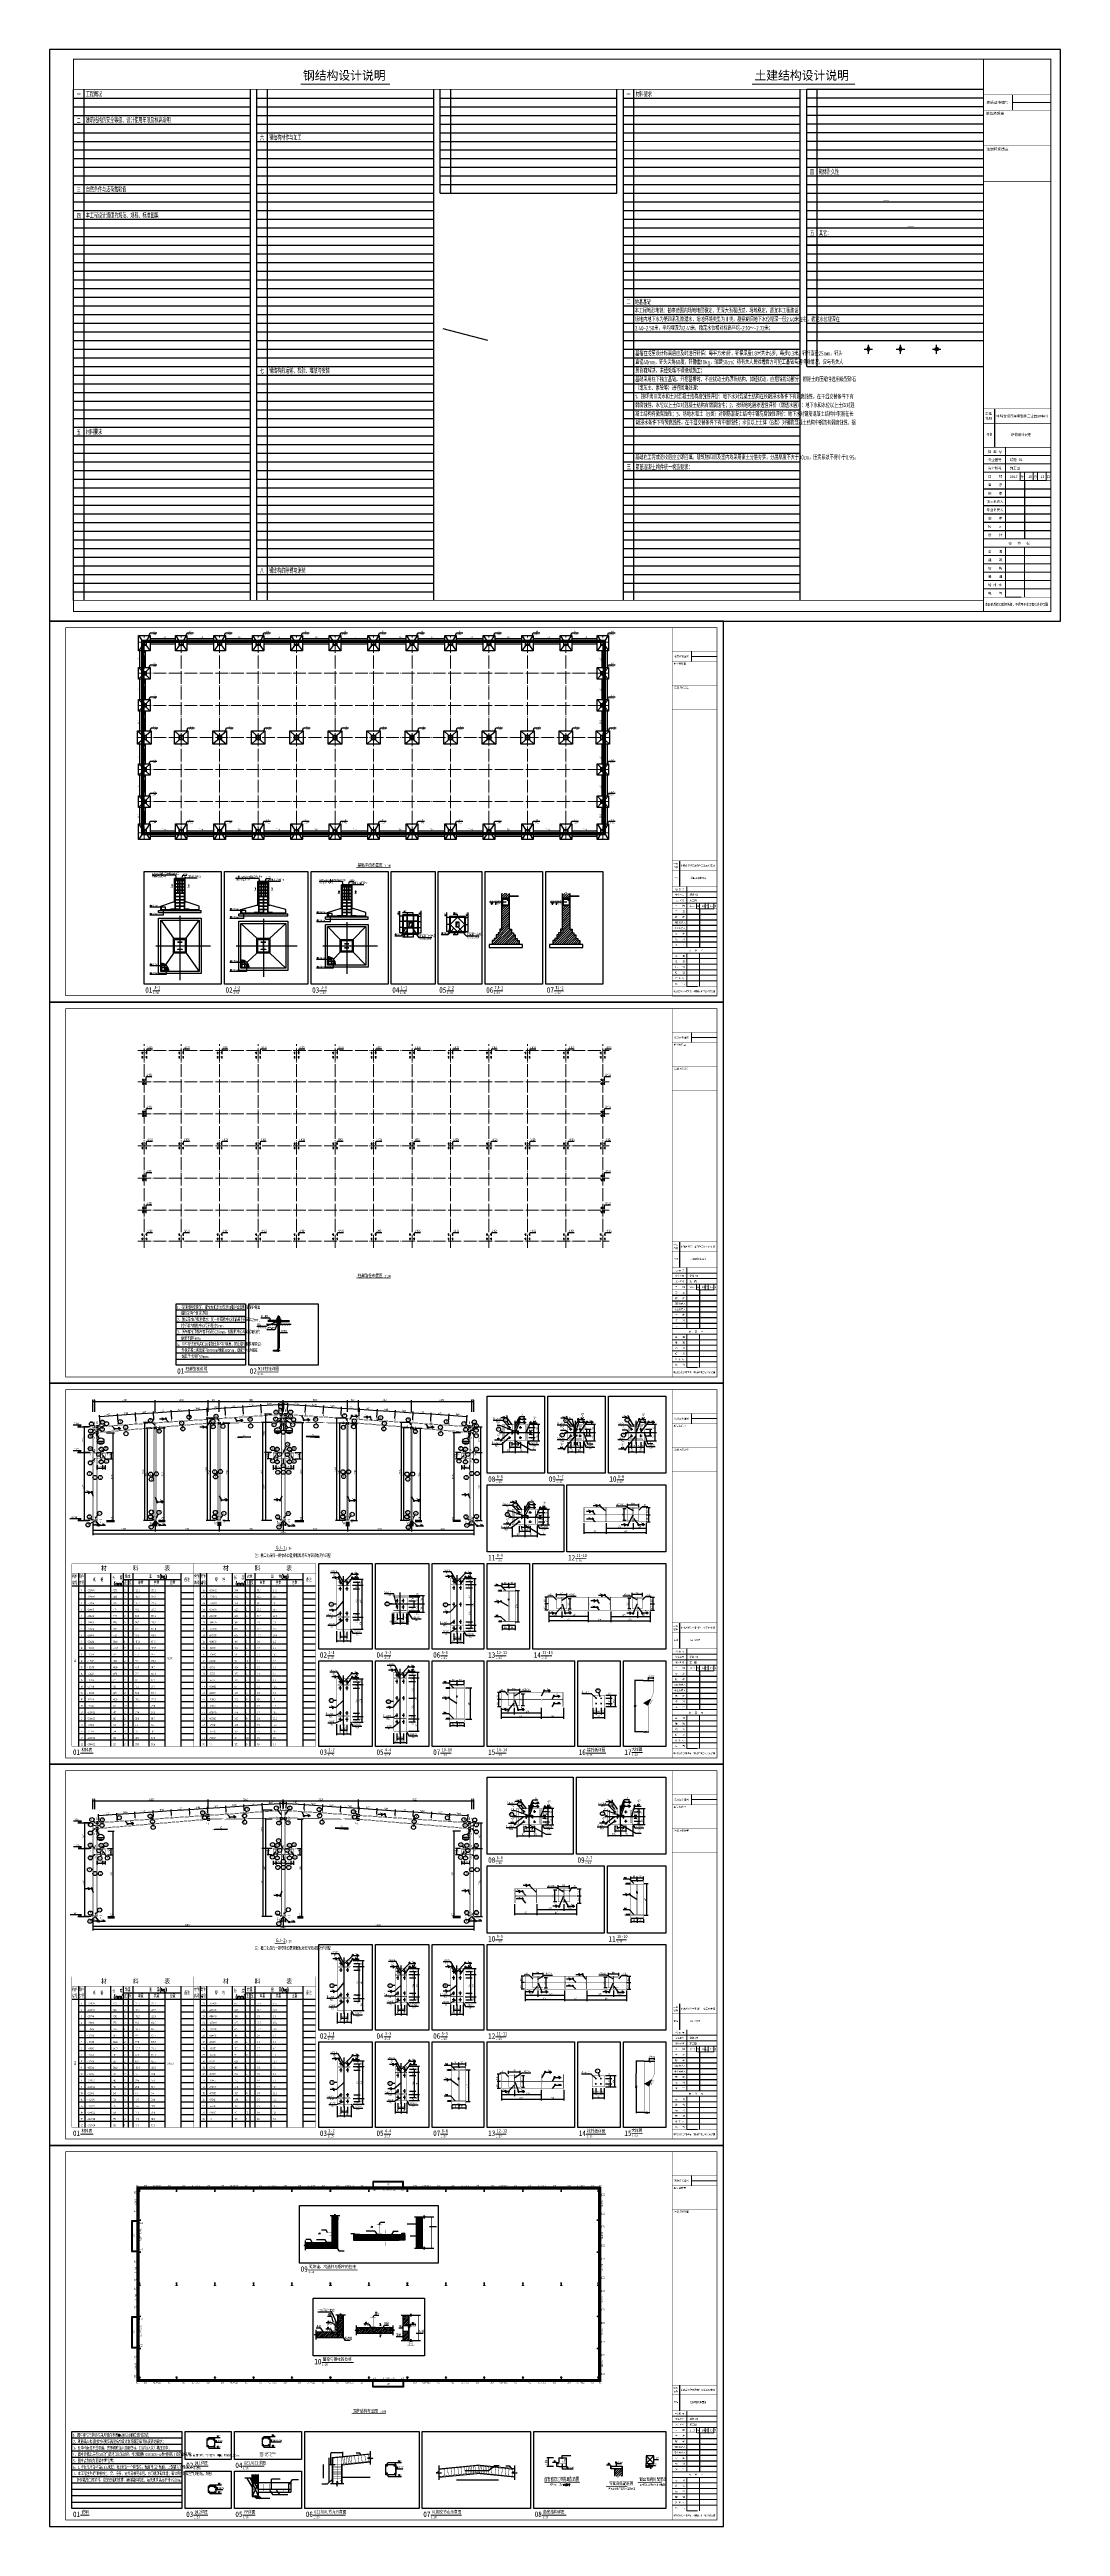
# Model space of a CAD drawing. Extents: x 4043574 to 4201224, y -1031091 to -644991.
import ezdxf
from ezdxf.enums import TextEntityAlignment as Align

# ---------------------------------------------------------------- set-up
doc = ezdxf.new("R2010")
doc.units = 0
doc.header["$LTSCALE"] = 1000
doc.header["$MEASUREMENT"] = 0
for name, pattern in [('10', [0]), ('3', [1.266667, 1, -0.1, 0.066667, -0.1]), ('34', [0]), ('4', [5, 1.5, -1, 1.5, -1]), ('DASH', [0.35, 0.25, -0.1]), ('DOTE', [2.42, 2, -0.2, 0.02, -0.2])]:
    doc.linetypes.add(name, pattern=pattern)
for name, color, linetype, lineweight in [('1000', 7, '10', 18), ('DOTE', 1, 'DOTE', 13), ('图签', 130, 'Continuous', 20)]:
    doc.layers.add(name, color=color, linetype=linetype, lineweight=lineweight)
for name, color, linetype in [('114', 2, 'Continuous'), ('DIM_LEAD', 3, 'Continuous'), ('DIM_SYMB', 3, 'Continuous'), ('PUB_DIM', 3, 'Continuous'), ('PUB_TAB', 7, 'Continuous'), ('PUB_TEXT', 7, 'Continuous'), ('PUB_TITLE', 4, 'Continuous'), ('WALL', 9, 'Continuous'), ('下划线', 7, 'Continuous'), ('中文', 7, 'Continuous'), ('剖面名称', 7, 'Continuous'), ('剖面外形', 2, 'Continuous'), ('剖面钢筋', 1, 'Continuous'), ('图框外框__细线', 253, 'Continuous'), ('基础外边线', 4, 'Continuous'), ('墙__实线', 3, 'Continuous'), ('墙线__粗线', 214, 'Continuous'), ('墙线__细线', 253, 'Continuous'), ('墙线__虚线', 1, 'Continuous'), ('字符串标注', 253, 'Continuous'), ('尺寸标注', 253, 'Continuous'), ('尺寸线及数字', 253, 'Continuous'), ('尺寸线及标注符号', 253, 'Continuous'), ('层0', 7, 'Continuous'), ('层10', 253, 'Continuous'), ('层1000', 2, 'Continuous'), ('层1001', 253, 'Continuous'), ('层1003', 253, 'Continuous'), ('层1005', 253, 'Continuous'), ('层10102', 7, 'Continuous'), ('层116', 1, 'Continuous'), ('层12', 2, 'Continuous'), ('层13', 253, 'Continuous'), ('层14', 2, 'Continuous'), ('层502', 2, 'Continuous'), ('总说明文字', 7, 'Continuous'), ('折断线', 7, 'Continuous'), ('支座钢筋', 1, 'Continuous'), ('柱', 94, 'Continuous'), ('柱子', 3, 'Continuous'), ('柱构件', 2, 'Continuous'), ('楼层标高', 253, 'Continuous'), ('楼板负筋文字', 7, 'Continuous'), ('楼板负筋钢筋', 1, 'Continuous'), ('焊缝标注', 253, 'Continuous'), ('索引符号标注', 253, 'Continuous'), ('编号标注', 253, 'Continuous'), ('螺栓孔标注', 253, 'Continuous'), ('轴线__尺寸数字', 253, 'Continuous'), ('轴线__点划线', 253, 'Continuous'), ('钢板标注', 253, 'Continuous'), ('钢筋', 1, 'Continuous'), ('钢筋标注', 253, 'Continuous'), ('门窗', 3, '4'), ('附图框', 251, 'Continuous'), ('零厚板', 7, 'Continuous'), ('预制板', 1, 'Continuous')]:
    doc.layers.add(name, color=color, linetype=linetype)
doc.styles.add('1', font='SIMHEI.TTF', dxfattribs={"width": 0.7, "height": 2})
doc.styles.add('BIANHAO', font='SIMHEI.TTF', dxfattribs={"width": 0.8})
doc.styles.add('BILI', font='SIMHEI.TTF', dxfattribs={"width": 0.7, "height": 350})
doc.styles.add('FENBIAOTI', font='SIMHEI.TTF', dxfattribs={"width": 0.7, "height": 2})
doc.styles.add('GBSTYLE', font='SIMPLEX.shx', dxfattribs={"width": 0.7, "bigfont": 'HZTXT.shx'})
doc.styles.add('HZ', font='txt', dxfattribs={"width": 0.7, "height": 5, "bigfont": 'STF:宋体'})
doc.styles.add('hztxt', font='txt', dxfattribs={"width": 0.7, "height": 10, "bigfont": 'hztxt.shx'})
doc.styles.add('TSSD', font='tssdeng.shx', dxfattribs={"width": 0.7, "height": 300, "bigfont": 'tssdchn.shx'})
doc.styles.add('TSSD_Rein', font='Tssdeng.shx', dxfattribs={"width": 0.7, "bigfont": 'hztxt.shx'})
doc.styles.add('TUMING', font='SimSun.ttf', dxfattribs={"width": 0.8, "height": 400})
doc.styles.add('WENZISHUOMING', font='TSSDENG', dxfattribs={"width": 0.7, "bigfont": 'TSSDCHN'})
doc.styles.add('ZONGBIAOTI', font='NSimSun.ttf')
doc.styles.add('图签字', font='SimSun.ttf', dxfattribs={"height": 250})

# ---------------------------------------------------------------- blocks, each defined once
blk = doc.blocks.new('M24')
for p, q in [((-7, 803), (-201, 803)), ((-7, 783), (-201, 783)), ((107, 803), (301, 803)), ((107, 783), (301, 783))]:
    blk.add_line(p, q)
at = {"layer": 'DIM_LEAD'}
for p, q in [((-251, 667), (-460, 667)), ((-153, 860), (-366, 860)), ((-7, 772), (-251, 667)), ((-39, 588), (-225, 588)), ((-139, 803), (-153, 860)), ((21, 738), (-39, 588)), ((50, 525), (258, 525))]:
    blk.add_line(p, q, dxfattribs=at)
at = {"layer": '中文', "color": 2}
for p, q in [((-7, 763), (107, 763)), ((23, 739), (77, 739)), ((32, 763), (32, 746)), ((38, 157), (38, 739)), ((38, 732), (50, 739)), ((43, 723), (62, 734)), ((62, 739), (62, 157)), ((68, 763), (68, 746)), ((86, 763), (86, 746)), ((86, 763), (86, 746))]:
    blk.add_line(p, q, dxfattribs=at)
at = {"layer": '中文'}
for centre, radius, start, end in [((23, 749), 9.27, 194.85052, 344.83561), ((50, 766), 26.8, 227.92327, 312.08735), ((77, 749), 9.27, 194.85166, 344.90388), ((77, 749), 9.27, 194.85166, 344.90388)]:
    blk.add_arc(centre, radius, start, end, dxfattribs=at)
at = {"layer": '图框外框__细线'}
for p, q in [((-7, 783), (-135, 783)), ((107, 783), (228, 783)), ((107, 783), (228, 783))]:
    blk.add_line(p, q, dxfattribs=at)
at = {"layer": '尺寸线及标注符号', "color": 7}
for p, q in [((-193, 723), (-219, 696)), ((-153, 723), (-180, 696)), ((-114, 723), (-143, 694)), ((-74, 723), (-103, 694)), ((-35, 723), (-64, 694)), ((4, 723), (-24, 694)), ((4, 723), (-23, 696)), ((38, 717), (15, 694)), ((38, 717), (17, 696)), ((83, 723), (62, 702)), ((122, 723), (94, 694)), ((162, 723), (133, 694)), ((201, 723), (172, 694)), ((240, 723), (212, 694)), ((280, 723), (251, 694)), ((319, 723), (290, 694))]:
    blk.add_line(p, q, dxfattribs=at)
at = {"layer": '层10'}
for p, q in [((-7, 823), (107, 823)), ((-7, 823), (-7, 803)), ((-7, 823), (107, 823)), ((-7, 823), (-7, 803)), ((-7, 803), (107, 803)), ((-7, 803), (107, 803)), ((-7, 783), (107, 783)), ((-7, 783), (-7, 763)), ((-7, 783), (107, 783)), ((-7, 783), (-7, 763)), ((-7, 763), (107, 763)), ((14, 846), (14, 863)), ((14, 846), (14, 863)), ((14, 846), (86, 846)), ((14, 846), (86, 846)), ((14, 823), (14, 839)), ((14, 823), (14, 839)), ((14, 763), (14, 746)), ((23, 870), (77, 870)), ((23, 870), (77, 870)), ((23, 846), (77, 846)), ((23, 846), (77, 846)), ((23, 739), (77, 739)), ((71, 870), (29, 870)), ((71, 870), (29, 870)), ((32, 846), (32, 863)), ((32, 846), (32, 863)), ((32, 823), (32, 839)), ((32, 823), (32, 839)), ((32, 763), (32, 746)), ((38, 903), (62, 903)), ((38, 870), (38, 903)), ((38, 903), (62, 903)), ((53, 903), (38, 894)), ((62, 899), (38, 885)), ((62, 889), (38, 875)), ((38, 783), (38, 803)), ((38, 783), (38, 803)), ((38, 436), (38, 739)), ((38, 732), (50, 739)), ((43, 723), (62, 734)), ((62, 879), (46, 870)), ((62, 903), (62, 870)), ((62, 903), (62, 870)), ((62, 803), (62, 783)), ((62, 803), (62, 783)), ((62, 739), (62, 444)), ((68, 846), (68, 863)), ((68, 846), (68, 863)), ((68, 823), (68, 839)), ((68, 823), (68, 839)), ((68, 763), (68, 746)), ((86, 846), (86, 863)), ((86, 846), (86, 863)), ((86, 823), (86, 839)), ((86, 823), (86, 839)), ((86, 763), (86, 746)), ((86, 763), (86, 746)), ((86, 763), (86, 746)), ((107, 823), (107, 803)), ((107, 823), (107, 803)), ((107, 783), (107, 763)), ((107, 783), (107, 763)), ((-70, 91), (-70, 115)), ((-70, 115), (-4, 115)), ((-4, 91), (-70, 91))]:
    blk.add_line(p, q, dxfattribs=at)
at = {"layer": '层10', "color": 253}
for p, q in [((50, 73), (50, 922)), ((50, 73), (50, 922)), ((-70, 103), (82, 103))]:
    blk.add_line(p, q, dxfattribs=at)
at = {"layer": '层10'}
for centre, radius, start, end in [((23, 860), 9.26, 15.69296, 164.38304), ((23, 860), 9.26, 15.69296, 164.38304), ((23, 837), 9.22, 14.88132, 165.16935), ((23, 837), 9.22, 14.88132, 165.16935), ((23, 749), 9.27, 194.85074, 344.83584), ((50, 843), 27, 90.08005, 131.8898), ((50, 819), 26.9, 48.16566, 131.89355), ((50, 819), 26.9, 48.16566, 131.89355), ((50, 766), 26.8, 227.92335, 312.08742), ((50, 843), 27, 48.1102, 89.91995), ((50, 843), 27, 48.1102, 89.91995), ((77, 860), 9.22, 15.75665, 164.30878), ((77, 860), 9.22, 15.75665, 164.30878), ((77, 837), 9.3, 15.60529, 164.39471), ((77, 837), 9.3, 15.60529, 164.39471), ((77, 749), 9.27, 194.85141, 344.90363), ((77, 749), 9.27, 194.85141, 344.90363), ((-4, 157), 42.2, 270.00864, 359.97913), ((-5, 157), 66.7, 270.34509, 359.80489)]:
    blk.add_arc(centre, radius, start, end, dxfattribs=at)
at = {"layer": '楼层标高'}
blk.add_line((-232, 723), (342, 723), dxfattribs=at)
at = {"style": 'TSSD', "width": 0.7}
for s, p in [('垫板', (-447, 680)), ('80X80X10', (-447, 620)), ('柱脚底板', (-354, 873)), ('调节螺母', (-212, 601)), ('Q235B', (100, 538))]:
    blk.add_text(s, height=45, dxfattribs=at).set_placement(p)
blk = doc.blocks.new('JC3-3')
for color, points in [(1, [(-102, 925, 1), (-78, 925, 1)]), (256, [(74, 785), (74, 635), (108, 757), (174, 785)]), (1, [(114, 925, 1), (138, 925, 1)]), (1, [(351, 925, -1), (327, 925, -1)]), (1, [(-102, 711, -1), (-78, 711, -1)]), (1, [(-102, 495, -1), (-78, 495, -1)]), (1, [(114, 495, -1), (138, 495, -1)]), (1, [(351, 711, 1), (327, 711, 1)]), (1, [(351, 495, 1), (327, 495, 1)])]:
    blk.add_hatch(color=color).paths.add_polyline_path(points)
for p, q in [((174, 785, 0), (108, 757, 0)), ((-383, 397, 0), (-165, 397, 0)), ((-165, 397, 0), (-104, 639, 0)), ((-165, 397, 0), (10, 596, 0)), ((108, 757, 0), (74, 635, 0)), ((404, 349, 0), (112, 661, 0)), ((803, 349, 0), (404, 349, 0))]:
    blk.add_line(p, q)
at = {"elevation": 0}
blk.add_lwpolyline([(74, 635), (174, 635), (174, 785), (74, 785)], close=True, dxfattribs=at)
at = {"layer": 'DIM_LEAD'}
for p, q in [((-90, 924, 0), (-208, 924, 0)), ((339, 924, 0), (457, 924, 0)), ((-90, 710, 0), (-208, 710, 0)), ((-90, 495, 0), (-208, 495, 0)), ((124, 384, 0), (-13, 384, 0)), ((339, 710, 0), (457, 710, 0)), ((339, 495, 0), (457, 495, 0))]:
    blk.add_line(p, q, dxfattribs=at)
at = {"layer": 'PUB_DIM'}
for p, q in [((-208, 495, 0), (-208, 1084, 0)), ((124, 1021, 0), (-13, 1021, 0)), ((124, 925, 0), (124, 1021, 0)), ((457, 495, 0), (457, 1084, 0)), ((124, 495, 0), (124, 384, 0))]:
    blk.add_line(p, q, dxfattribs=at)
at = {"layer": '层502'}
for p, q in [((-126, 960, 0), (-126, 460, 0)), ((374, 960, 0), (-126, 960, 0)), ((374, 460, 0), (374, 960, 0)), ((-126, 460, 0), (374, 460, 0))]:
    blk.add_line(p, q, dxfattribs=at)
at = {"layer": '支座钢筋', "lineweight": 40}
for p, q in [((-104, 482, 0), (-104, 939, 0)), ((-104, 939, 0), (352, 939, 0)), ((-104, 710, 0), (124, 938, 0)), ((352, 710, 0), (124, 938, 0)), ((352, 939, 0), (352, 482, 0)), ((-104, 710, 0), (124, 482, 0)), ((352, 482, 0), (-104, 482, 0)), ((352, 710, 0), (124, 482, 0)), ((334, 482, 0), (313, 507, 0)), ((334, 520, 0), (352, 500, 0))]:
    blk.add_line(p, q, dxfattribs=at)
at = {"layer": '钢筋标注', "style": 'TSSD', "width": 0.7}
for p in [(-218, 948, 0), (448, 948, 0)]:
    blk.add_text('3\x8420', height=60, rotation=90, dxfattribs=at).set_placement(p)
for s, height, p in [('1\x8420', 60, (-16, 1028, 0)), ('\x848@100', 60, (-372, 404, 0)), ('1\x8420', 60, (-14, 392, 0)), ('预留洞口长宽深', 80, (409, 356, 0)), ('150X100X150', 60, (428, 280, 0))]:
    blk.add_text(s, height=height, dxfattribs=at).set_placement(p)
blk = doc.blocks.new('JC2-2')
for color, points in [(1, [(-226, 1136, 1), (-202, 1136, 1)]), (1, [(-226, 962, -1), (-202, 962, -1)]), (1, [(-226, 779, -1), (-202, 779, -1)]), (1, [(-97, 1136, 1), (-73, 1136, 1)]), (256, [(-50, 946), (-50, 796), (-21, 911), (50, 946)]), (1, [(97, 1136, -1), (73, 1136, -1)]), (1, [(226, 1136, -1), (202, 1136, -1)]), (1, [(226, 962, 1), (202, 962, 1)]), (1, [(226, 779, 1), (202, 779, 1)]), (1, [(-226, 606, -1), (-202, 606, -1)]), (1, [(-97, 606, -1), (-73, 606, -1)]), (1, [(97, 606, 1), (73, 606, 1)]), (1, [(226, 606, 1), (202, 606, 1)])]:
    blk.add_hatch(color=color).paths.add_polyline_path(points)
for p, q in [((-50, 796, 0), (-21, 911, 0)), ((-21, 911, 0), (50, 946, 0)), ((271, 458, 0), (19, 841, 0)), ((-488, 518, 0), (-266, 518, 0)), ((-266, 518, 0), (-146, 765, 0)), ((-266, 518, 0), (-228, 695, 0)), ((-266, 518, 0), (-98, 680, 0)), ((670, 458, 0), (271, 458, 0))]:
    blk.add_line(p, q)
at = {"elevation": 0}
blk.add_lwpolyline([(-50, 796), (50, 796), (50, 946), (-50, 946)], close=True, dxfattribs=at)
at = {"layer": 'DIM_LEAD'}
for p, q in [((-215, 1135, 0), (-333, 1135, 0)), ((-215, 961, 0), (-333, 961, 0)), ((-215, 778, 0), (-333, 778, 0)), ((215, 1135, 0), (333, 1135, 0)), ((215, 961, 0), (333, 961, 0)), ((215, 778, 0), (333, 778, 0)), ((-215, 606, 0), (-333, 606, 0)), ((86, 480, 0), (-250, 480, 0)), ((215, 606, 0), (333, 606, 0))]:
    blk.add_line(p, q, dxfattribs=at)
at = {"layer": 'PUB_DIM'}
for p, q in [((-333, 606, 0), (-333, 1288, 0)), ((86, 1232, 0), (-244, 1232, 0)), ((-86, 1136, 0), (-86, 1232, 0)), ((86, 1136, 0), (86, 1232, 0)), ((333, 606, 0), (333, 1295, 0)), ((-86, 607, 0), (-86, 480, 0)), ((86, 607, 0), (86, 480, 0))]:
    blk.add_line(p, q, dxfattribs=at)
at = {"layer": '层502'}
for p, q in [((-250, 1171, 0), (-250, 571, 0)), ((250, 1171, 0), (-250, 1171, 0)), ((250, 571, 0), (250, 1171, 0)), ((-250, 571, 0), (250, 571, 0))]:
    blk.add_line(p, q, dxfattribs=at)
at = {"layer": '支座钢筋', "lineweight": 40}
for p, q in [((-228, 593, 0), (-228, 1150, 0)), ((-228, 1150, 0), (228, 1150, 0)), ((-228, 976, 0), (228, 976, 0)), ((-98, 593, 0), (-98, 1150, 0)), ((98, 1150, 0), (98, 593, 0)), ((209, 765, 0), (188, 790, 0)), ((210, 804, 0), (228, 784, 0)), ((228, 1150, 0), (228, 593, 0)), ((228, 765, 0), (-228, 765, 0)), ((228, 593, 0), (-228, 593, 0)), ((79, 593, 0), (58, 618, 0)), ((79, 632, 0), (98, 612, 0)), ((209, 593, 0), (188, 618, 0)), ((210, 632, 0), (228, 612, 0))]:
    blk.add_line(p, q, dxfattribs=at)
at = {"layer": '钢筋标注', "style": 'TSSD', "width": 0.7}
for p in [(-342, 1154, 0), (323, 1160, 0)]:
    blk.add_text('4\x8420', height=60, rotation=90, dxfattribs=at).set_placement(p)
for s, height, p in [('2\x8420', 60, (-235, 1239, 0)), ('\x848@100', 60, (-477, 526, 0)), ('2\x8420', 60, (-244, 487, 0)), ('预留洞口长宽深', 80, (276, 466, 0)), ('150X100X150', 60, (276, 390, 0))]:
    blk.add_text(s, height=height, dxfattribs=at).set_placement(p)
blk = doc.blocks.new('锚栓06')
for p, q in [((80, 494, -18), (106, 599, -18)), ((106, 599, -18), (324, 599, -18))]:
    blk.add_line(p, q)
at = {"layer": '层10'}
for p, q in [((-40, 494, -18), (-100, 494, -18)), ((-40, 324, -18), (-100, 324, -18)), ((-55, 494, -18), (-85, 494, -18)), ((-55, 324, -18), (-85, 324, -18)), ((-70, 539, -18), (-70, 449, -18)), ((-70, 517, -18), (-70, 472, -18)), ((-70, 369, -18), (-70, 279, -18)), ((-70, 347, -18), (-70, 302, -18)), ((110, 494, -18), (50, 494, -18)), ((110, 324, -18), (50, 324, -18)), ((95, 494, -18), (65, 494, -18)), ((95, 324, -18), (65, 324, -18)), ((80, 539, -18), (80, 449, -18)), ((80, 517, -18), (80, 472, -18)), ((80, 369, -18), (80, 279, -18)), ((80, 347, -18), (80, 302, -18))]:
    blk.add_line(p, q, dxfattribs=at)
at = {"layer": '层10', "elevation": -18}
for points, const_width in [([(-63, 494, 1), (-78, 494, 1), (-63, 494, 1)], 15), ([(-63, 324, 1), (-78, 324, 1), (-63, 324, 1)], 15), ([(-66, 494, 1), (-74, 494, 1), (-66, 494, 1)], 7.5), ([(-66, 324, 1), (-74, 324, 1), (-66, 324, 1)], 7.5), ([(88, 494, 1), (73, 494, 1), (88, 494, 1)], 15), ([(88, 324, 1), (73, 324, 1), (88, 324, 1)], 15), ([(84, 494, 1), (76, 494, 1), (84, 494, 1)], 7.5), ([(84, 324, 1), (76, 324, 1), (84, 324, 1)], 7.5)]:
    blk.add_lwpolyline(points, format="xyb", dxfattribs=dict(at, const_width=const_width))
at = {"layer": '钢筋标注', "style": 'TSSD', "width": 0.7}
blk.add_text('4M24', height=90, dxfattribs=at).set_placement((115, 616, -18))
blk = doc.blocks.new('锚栓13')
for p, q in [((75, 494, -2276), (102, 647, -2276)), ((102, 647, -2276), (320, 647, -2276))]:
    blk.add_line(p, q)
at = {"layer": '层10'}
for p, q in [((-55, 494, -2276), (-115, 494, -2276)), ((-55, 324, -2276), (-115, 324, -2276)), ((-70, 494, -2276), (-100, 494, -2276)), ((-70, 324, -2276), (-100, 324, -2276)), ((-85, 539, -2276), (-85, 449, -2276)), ((-85, 517, -2276), (-85, 472, -2276)), ((-85, 369, -2276), (-85, 279, -2276)), ((-85, 347, -2276), (-85, 302, -2276)), ((105, 494, -2276), (45, 494, -2276)), ((105, 324, -2276), (45, 324, -2276)), ((90, 494, -2276), (60, 494, -2276)), ((90, 324, -2276), (60, 324, -2276)), ((75, 539, -2276), (75, 449, -2276)), ((75, 517, -2276), (75, 472, -2276)), ((75, 369, -2276), (75, 279, -2276)), ((75, 347, -2276), (75, 302, -2276))]:
    blk.add_line(p, q, dxfattribs=at)
at = {"layer": '层10', "elevation": -2276}
for points, const_width in [([(-78, 494, 1), (-93, 494, 1), (-78, 494, 1)], 15), ([(-78, 324, 1), (-93, 324, 1), (-78, 324, 1)], 15), ([(-81, 494, 1), (-89, 494, 1), (-81, 494, 1)], 7.5), ([(-81, 324, 1), (-89, 324, 1), (-81, 324, 1)], 7.5), ([(83, 494, 1), (68, 494, 1), (83, 494, 1)], 15), ([(83, 324, 1), (68, 324, 1), (83, 324, 1)], 15), ([(79, 494, 1), (71, 494, 1), (79, 494, 1)], 7.5), ([(79, 324, 1), (71, 324, 1), (79, 324, 1)], 7.5)]:
    blk.add_lwpolyline(points, format="xyb", dxfattribs=dict(at, const_width=const_width))
at = {"layer": '钢筋标注', "style": 'TSSD', "width": 0.7}
blk.add_text('4M24', height=90, dxfattribs=at).set_placement((111, 664, -2276))
blk = doc.blocks.new('锚栓12')
for p, q in [((80, 544, -455), (107, 629, -455)), ((107, 629, -455), (325, 629, -455))]:
    blk.add_line(p, q)
at = {"layer": '层10'}
for p, q in [((-50, 544, -455), (-110, 544, -455)), ((-50, 374, -455), (-110, 374, -455)), ((-65, 544, -455), (-95, 544, -455)), ((-65, 374, -455), (-95, 374, -455)), ((-80, 589, -455), (-80, 499, -455)), ((-80, 567, -455), (-80, 522, -455)), ((-80, 419, -455), (-80, 329, -455)), ((-80, 397, -455), (-80, 352, -455)), ((110, 544, -455), (50, 544, -455)), ((110, 374, -455), (50, 374, -455)), ((95, 544, -455), (65, 544, -455)), ((95, 374, -455), (65, 374, -455)), ((80, 589, -455), (80, 499, -455)), ((80, 567, -455), (80, 522, -455)), ((80, 419, -455), (80, 329, -455)), ((80, 397, -455), (80, 352, -455))]:
    blk.add_line(p, q, dxfattribs=at)
at = {"layer": '层10', "elevation": -455}
for points, const_width in [([(-73, 544, 1), (-88, 544, 1), (-73, 544, 1)], 15), ([(-73, 374, 1), (-88, 374, 1), (-73, 374, 1)], 15), ([(-76, 544, 1), (-84, 544, 1), (-76, 544, 1)], 7.5), ([(-76, 374, 1), (-84, 374, 1), (-76, 374, 1)], 7.5), ([(88, 544, 1), (73, 544, 1), (88, 544, 1)], 15), ([(88, 374, 1), (73, 374, 1), (88, 374, 1)], 15), ([(84, 544, 1), (76, 544, 1), (84, 544, 1)], 7.5), ([(84, 374, 1), (76, 374, 1), (84, 374, 1)], 7.5)]:
    blk.add_lwpolyline(points, format="xyb", dxfattribs=dict(at, const_width=const_width))
at = {"layer": '钢筋标注', "style": 'TSSD', "width": 0.7}
blk.add_text('4M24', height=90, dxfattribs=at).set_placement((116, 646, -455))
blk = doc.blocks.new('锚栓03')
for p, q in [((55, 565, -4), (82, 698, -4)), ((82, 698, -4), (300, 698, -4))]:
    blk.add_line(p, q)
at = {"layer": '层10'}
for p, q in [((-25, 565, -4), (-85, 565, -4)), ((-25, 415, -4), (-85, 415, -4)), ((-40, 565, -4), (-70, 565, -4)), ((-40, 415, -4), (-70, 415, -4)), ((-55, 610, -4), (-55, 520, -4)), ((-55, 587, -4), (-55, 542, -4)), ((-55, 460, -4), (-55, 370, -4)), ((-55, 437, -4), (-55, 392, -4)), ((85, 565, -4), (25, 565, -4)), ((85, 415, -4), (25, 415, -4)), ((70, 565, -4), (40, 565, -4)), ((70, 415, -4), (40, 415, -4)), ((55, 610, -4), (55, 520, -4)), ((55, 587, -4), (55, 542, -4)), ((55, 460, -4), (55, 370, -4)), ((55, 437, -4), (55, 392, -4))]:
    blk.add_line(p, q, dxfattribs=at)
at = {"layer": '层10', "elevation": -4}
for points, const_width in [([(-48, 565, 1), (-63, 565, 1), (-48, 565, 1)], 15), ([(-48, 415, 1), (-63, 415, 1), (-48, 415, 1)], 15), ([(-51, 565, 1), (-59, 565, 1), (-51, 565, 1)], 7.5), ([(-51, 415, 1), (-59, 415, 1), (-51, 415, 1)], 7.5), ([(63, 565, 1), (48, 565, 1), (63, 565, 1)], 15), ([(63, 415, 1), (48, 415, 1), (63, 415, 1)], 15), ([(59, 565, 1), (51, 565, 1), (59, 565, 1)], 7.5), ([(59, 415, 1), (51, 415, 1), (59, 415, 1)], 7.5)]:
    blk.add_lwpolyline(points, format="xyb", dxfattribs=dict(at, const_width=const_width))
at = {"layer": '钢筋标注', "style": 'TSSD', "width": 0.7}
blk.add_text('4M24', height=90, dxfattribs=at).set_placement((91, 715, -4))
blk = doc.blocks.new('GZ详图')
for points in [[(-796, 3454, 1), (-1027, 3454, 1)], [(-796, 1645, 1), (-1027, 1645, 1)], [(1031, 3454, 1), (801, 3454, 1)], [(1031, 1645, 1), (801, 1645, 1)]]:
    blk.add_hatch(color=256).paths.add_polyline_path(points)
for centre in [(-912, 3454, 0), (-912, 1645, 0), (916, 3454, 0), (916, 1645, 0)]:
    blk.add_circle(centre, 115)
at = {"layer": '墙__实线', "color": 7}
for p, q in [((-1200, 3762, 0), (1200, 3762, 0)), ((-1200, 3762, 0), (-1200, 1362, 0)), ((-1200, 1362, 0), (1200, 1362, 0)), ((-977, 3527, 0), (-681, 4192, 0)), ((-977, 1599, 0), (-681, 933, 0)), ((-681, 4192, 0), (2886, 4192, 0)), ((-681, 933, 0), (2886, 933, 0)), ((957, 3527, 0), (1253, 4192, 0)), ((957, 1599, 0), (1253, 933, 0)), ((1074, 2547, 0), (4695, 2547, 0)), ((1200, 3762, 0), (1200, 1362, 0))]:
    blk.add_line(p, q, dxfattribs=at)
at = {"layer": '支座钢筋', "const_width": 67.5, "elevation": 0}
for points in [[(-1077, 1488), (-1077, 3637)], [(-1077, 3637), (1074, 3637)], [(1074, 1488), (-1077, 1488)], [(624, 3337), (924, 3637)], [(1074, 3487), (774, 3187)], [(924, 3637), (1074, 3637)], [(1074, 3637), (1074, 1488)], [(1074, 3637), (1074, 3487)]]:
    blk.add_lwpolyline(points, dxfattribs=at)
at = {"layer": '钢筋标注', "style": 'TSSD', "width": 0.7}
for s, p in [('\x828@100/200', (1455, 2624, -16950)), ('2\x8414', (1625, 4270, -16950)), ('2\x8414', (1625, 1010, -16950)), ('GZ1：JQL～8.000m', (-2025, -1236, -16950)), ('GZ2：JQL～XL', (-2025, -1947, -16950))]:
    blk.add_text(s, height=600, dxfattribs=at).set_placement(p)
blk = doc.blocks.new('砖墙与钢柱的拉接')
for p, q in [((-1575, 8823), (-1150, 9251)), ((-1150, 9251), (-1150, 8823)), ((-17863, 6749), (-17438, 7176)), ((-17438, 7176), (-17438, 6749))]:
    blk.add_line(p, q)
at = {"layer": 'DIM_SYMB'}
for points in [[(-1736, 8823, 0, 0, 0), (90, 8823, 0, 0, 0), (711, 7386, 160, 0, 0), (950, 6835, 0, 0, 0)], [(-18024, 6749, 0, 0, 0), (-15979, 6749, 0, 0, 0), (-15041, 6215, 160, 0, 0), (-14520, 5919, 0, 0, 0)], [(-18024, 6749, 0, 0, 0), (-15979, 6749, 0, 0, 0), (-14991, 4859, 160, 0, 0), (-14713, 4327, 0, 0, 0)]]:
    blk.add_lwpolyline(points, format="xyseb", dxfattribs=at)
at = {"layer": 'DIM_SYMB', "const_width": 100}
for points in [[(2977, 8194), (2977, 6952)], [(2977, 3146), (2977, 4389)]]:
    blk.add_lwpolyline(points, dxfattribs=at)
at = {"layer": '中文', "color": 2}
for p, q in [((-15528, 8029), (-16904, 8029)), ((-15123, 7327), (-15528, 8029)), ((1002, 9804), (1407, 10505)), ((1407, 10505), (2784, 10505)), ((16718, 9132), (18912, 9132)), ((-20399, 5063), (-21873, 5063)), ((-19545, 3658), (-20385, 5063)), ((5482, 7716), (4774, 6488)), ((5482, 7716), (6916, 7716))]:
    blk.add_line(p, q, dxfattribs=at)
at = {"layer": '图框外框__细线'}
for p, q in [((-7852, 6974), (-6765, 6974)), ((-6765, 6974), (-6273, 6447)), ((8053, 6974), (7790, 6447)), ((9173, 6974), (8053, 6974))]:
    blk.add_line(p, q, dxfattribs=at)
at = {"layer": '墙__实线', "color": 7}
for p, q in [((-13653, 2377), (-13653, 12558)), ((-11853, 2377), (-11853, 12558)), ((12533, 12132), (12533, 2420)), ((14333, 12132), (14333, 2420)), ((-21908, 4177), (-11853, 4177)), ((-21908, 2377), (-11853, 2377)), ((-5135, 6682), (-6935, 6682)), ((-6935, 6682), (-6935, 4882)), ((-6935, 4882), (-5135, 4882)), ((-5135, 6682), (7269, 6682)), ((-5135, 4882), (-5135, 6682)), ((-5135, 4882), (7269, 4882)), ((7271, 4882), (7271, 6682)), ((7271, 6682), (9071, 6682)), ((9071, 4882), (7271, 4882)), ((9071, 6682), (9071, 4882))]:
    blk.add_line(p, q, dxfattribs=at)
at = {"layer": '尺寸线及数字'}
for p, q in [((-13653, 11939), (-13653, 11307)), ((-11853, 11939), (-11853, 11307)), ((9747, 9944), (12455, 9944)), ((-15777, 5038), (-18479, 5038)), ((-15777, 5038), (-18479, 5038)), ((-15003, 3562), (-15777, 5038)), ((-15003, 3562), (-15777, 5038)), ((-12122, 2635), (-11566, 1624)), ((-11566, 1624), (-9860, 1624)), ((-311, 7714), (-3018, 7714)), ((-833, 6682), (84, 6682)), ((-311, 7714), (621, 6274)), ((13021, 6139), (10677, 6139))]:
    blk.add_line(p, q, dxfattribs=at)
at = {"layer": '层1001', "const_width": 67.5}
for points in [[(318, 9832), (1818, 9832)], [(318, 9682), (318, 9832)], [(318, 9682), (880, 9682)], [(1030, 9532), (1030, 9547), (1027, 9562), (1024, 9576), (1019, 9590), (1013, 9603), (1005, 9616), (996, 9628), (986, 9639), (976, 9648), (964, 9657), (951, 9665), (938, 9671), (924, 9676), (910, 9680), (895, 9682), (880, 9682), (880, 9682)], [(1030, 7132), (1030, 9532)], [(1255, 9682), (1241, 9682), (1226, 9680), (1212, 9676), (1198, 9671), (1185, 9665), (1172, 9657), (1160, 9648), (1149, 9639), (1139, 9628), (1131, 9616), (1123, 9603), (1117, 9590), (1112, 9576), (1108, 9562), (1106, 9547), (1105, 9532), (1105, 9532)], [(1105, 7132), (1105, 9532)], [(1255, 9682), (1818, 9682)], [(1818, 9682), (1818, 9832)], [(14483, 12132), (14483, 2420)], [(14633, 12132), (14633, 2420)], [(17333, 12132), (17333, 2420)], [(17483, 12132), (17483, 2420)], [(-15307, 7327), (-13807, 7327)], [(-15307, 7177), (-15307, 7327)], [(-15307, 7177), (-14745, 7177)], [(-15307, 4477), (-14745, 4477)], [(-15307, 4327), (-15307, 4477)], [(-15307, 4477), (-14745, 4477)], [(-15307, 4327), (-15307, 4477)], [(-15307, 4327), (-13807, 4327)], [(-14595, 7027), (-14596, 7042), (-14598, 7057), (-14601, 7071), (-14606, 7085), (-14613, 7098), (-14620, 7111), (-14629, 7122), (-14639, 7133), (-14650, 7143), (-14661, 7152), (-14674, 7160), (-14687, 7166), (-14701, 7171), (-14716, 7174), (-14730, 7177), (-14745, 7177), (-14745, 7177)], [(-14745, 4477), (-14730, 4478), (-14716, 4480), (-14701, 4484), (-14687, 4489), (-14674, 4495), (-14661, 4503), (-14650, 4511), (-14639, 4521), (-14629, 4532), (-14620, 4544), (-14613, 4557), (-14606, 4570), (-14601, 4584), (-14598, 4598), (-14596, 4613), (-14595, 4627)], [(-14745, 4477), (-14730, 4478), (-14716, 4480), (-14701, 4484), (-14687, 4489), (-14674, 4495), (-14661, 4503), (-14650, 4511), (-14639, 4521), (-14629, 4532), (-14620, 4544), (-14613, 4557), (-14606, 4570), (-14601, 4584), (-14598, 4598), (-14596, 4613), (-14595, 4627)], [(-14595, 4627), (-14595, 7027)], [(-14370, 7177), (-14385, 7177), (-14399, 7174), (-14413, 7171), (-14427, 7166), (-14441, 7160), (-14453, 7152), (-14465, 7143), (-14476, 7133), (-14486, 7122), (-14495, 7111), (-14502, 7098), (-14508, 7085), (-14513, 7071), (-14517, 7057), (-14519, 7042), (-14520, 7027), (-14520, 7027)], [(-14520, 4627), (-14520, 7027)], [(-14520, 4627), (-14519, 4613), (-14517, 4598), (-14513, 4584), (-14508, 4570), (-14502, 4557), (-14495, 4544), (-14486, 4532), (-14476, 4521), (-14465, 4511), (-14453, 4503), (-14441, 4495), (-14427, 4489), (-14413, 4484), (-14399, 4480), (-14385, 4478), (-14370, 4477)], [(-14520, 4627), (-14519, 4613), (-14517, 4598), (-14513, 4584), (-14508, 4570), (-14502, 4557), (-14495, 4544), (-14486, 4532), (-14476, 4521), (-14465, 4511), (-14453, 4503), (-14441, 4495), (-14427, 4489), (-14413, 4484), (-14399, 4480), (-14385, 4478), (-14370, 4477)], [(-14370, 7177), (-13807, 7177)], [(-14370, 4477), (-13807, 4477)], [(-14370, 4477), (-13807, 4477)], [(-13807, 7177), (-13807, 7327)], [(-13807, 4327), (-13807, 4477)], [(-13807, 4327), (-13807, 4477)], [(318, 6982), (318, 6832)], [(318, 6982), (880, 6982)], [(318, 6832), (1818, 6832)], [(880, 6982), (895, 6983), (910, 6985), (924, 6989), (938, 6994), (951, 7000), (964, 7008), (976, 7017), (986, 7026), (996, 7037), (1005, 7049), (1013, 7062), (1019, 7075), (1024, 7089), (1027, 7103), (1030, 7118), (1030, 7132)], [(1105, 7132), (1106, 7118), (1108, 7103), (1112, 7089), (1117, 7075), (1123, 7062), (1131, 7049), (1139, 7037), (1149, 7026), (1160, 7017), (1172, 7008), (1185, 7000), (1198, 6994), (1212, 6989), (1226, 6985), (1241, 6983), (1255, 6982)], [(1255, 6982), (1818, 6982)], [(1818, 6982), (1818, 6832)]]:
    blk.add_lwpolyline(points, dxfattribs=at)
at = {"layer": '层1005'}
blk.add_line((12455, 9944), (13223, 8766), dxfattribs=at)
at = {"layer": '层10102'}
for p, q in [((-13233, 12558), (-13653, 12138)), ((-11972, 12558), (-13653, 10878)), ((-13653, 11718), (-12880, 12490)), ((-11853, 12258), (-13653, 10458)), ((-13653, 11298), (-12775, 12175)), ((-11853, 11838), (-13653, 10038)), ((-11853, 11418), (-13653, 9618)), ((-11853, 10998), (-13653, 9198)), ((-11853, 10577), (-13653, 8777)), ((-11853, 10157), (-13653, 8357)), ((-11853, 9737), (-13653, 7937)), ((-11853, 9317), (-13653, 7517)), ((-11853, 8897), (-13653, 7097)), ((-11853, 8477), (-13653, 6677)), ((-11853, 8057), (-13653, 6257)), ((-12753, 12618), (-12655, 12715)), ((-12753, 12198), (-12393, 12558)), ((12953, 12132), (12533, 11712)), ((13373, 12132), (12533, 11292)), ((13793, 12132), (12533, 10873)), ((14213, 12132), (12533, 10453)), ((12533, 10033), (14333, 11833)), ((12533, 9613), (14333, 11413)), ((12533, 9193), (14333, 10993)), ((12533, 8773), (14333, 10573)), ((12533, 8353), (14333, 10153)), ((12533, 7933), (14333, 9733)), ((12533, 7513), (14333, 9313)), ((12533, 7093), (14333, 8893)), ((12533, 6673), (14333, 8473)), ((12533, 6253), (14333, 8053)), ((-21068, 4177), (-21968, 3277)), ((-21488, 4177), (-21908, 3757)), ((-20228, 4177), (-21908, 2497)), ((-21908, 2917), (-21593, 3232)), ((-19808, 4177), (-21608, 2377)), ((-21548, 3277), (-20648, 4177)), ((-19388, 4177), (-21188, 2377)), ((-18968, 4177), (-20768, 2377)), ((-18548, 4177), (-20348, 2377)), ((-18128, 4177), (-19928, 2377)), ((-17708, 4177), (-19508, 2377)), ((-17288, 4177), (-19088, 2377)), ((-16868, 4177), (-18668, 2377)), ((-16448, 4177), (-18248, 2377)), ((-16028, 4177), (-17828, 2377)), ((-15608, 4177), (-17408, 2377)), ((-15278, 4087), (-16988, 2377)), ((-16568, 2377), (-15134, 3811)), ((-16148, 2377), (-14348, 4177)), ((-15728, 2377), (-14103, 4002)), ((-15308, 2377), (-14103, 3582)), ((-15003, 3942), (-14768, 4177)), ((-14888, 2377), (-14103, 3162)), ((-14467, 2377), (-14103, 2742)), ((-13683, 4177), (-14103, 3757)), ((-14103, 3337), (-13652, 3788)), ((-14103, 2917), (-13652, 3368)), ((-14047, 2377), (-13747, 2677)), ((-13923, 2677), (-13652, 2948)), ((-11853, 7637), (-13653, 5837)), ((-11853, 7217), (-13653, 5417)), ((-11853, 6797), (-13653, 4997)), ((-11853, 6377), (-13653, 4577)), ((-13233, 4177), (-13653, 3757)), ((-12813, 4177), (-13653, 3337)), ((-12393, 4177), (-13653, 2917)), ((-11973, 4177), (-13653, 2497)), ((-11853, 5957), (-13632, 4177)), ((-13446, 4103), (-13336, 4109)), ((-13324, 4015), (-13446, 4103)), ((-11853, 3877), (-13353, 2377)), ((-13336, 4109), (-13324, 4015)), ((-11853, 5537), (-13212, 4177)), ((-11853, 3457), (-12933, 2377)), ((-11853, 5117), (-12792, 4177)), ((-12575, 2838), (-12427, 2882)), ((-12469, 2734), (-12575, 2838)), ((-11853, 3037), (-12512, 2377)), ((-12427, 2882), (-12469, 2734)), ((-11853, 4697), (-12372, 4177)), ((-11853, 2617), (-12092, 2377)), ((-11853, 4277), (-11952, 4177)), ((-6635, 6682), (-6935, 6382)), ((-6335, 6682), (-6935, 6082)), ((-6035, 6682), (-6935, 5782)), ((-5735, 6682), (-6935, 5482)), ((-5435, 6682), (-6935, 5183)), ((-5135, 6682), (-6935, 4883)), ((-5135, 6382), (-6635, 4882)), ((-6615, 6390), (-6495, 6435)), ((-6538, 6317), (-6615, 6390)), ((-6495, 6435), (-6538, 6317)), ((-5135, 6083), (-6335, 4882)), ((-5135, 5783), (-6035, 4882)), ((-5135, 5483), (-5735, 4882)), ((-5547, 5732), (-5601, 5828)), ((-5601, 5828), (-5541, 5813)), ((-5541, 5813), (-5547, 5732)), ((-5468, 5110), (-5507, 5221)), ((-5507, 5221), (-5444, 5210)), ((-5444, 5210), (-5468, 5110)), ((-5135, 5183), (-5435, 4882)), ((-4835, 6682), (-5135, 6382)), ((-4535, 6682), (-5135, 6082)), ((-4235, 6682), (-5135, 5782)), ((-3935, 6682), (-5135, 5482)), ((-3635, 6682), (-5135, 5183)), ((-3335, 6682), (-5135, 4883)), ((-5135, 4883), (-5135, 4882)), ((-3035, 6682), (-4835, 4882)), ((-2735, 6682), (-4535, 4882)), ((-2435, 6682), (-4235, 4882)), ((-2135, 6682), (-3935, 4882)), ((-1835, 6682), (-3635, 4882)), ((-1535, 6682), (-3335, 4882)), ((-1235, 6682), (-3035, 4882)), ((-935, 6682), (-2735, 4882)), ((-635, 6682), (-2435, 4882)), ((-335, 6682), (-2135, 4882)), ((-35, 6682), (-1835, 4882)), ((265, 6682), (-1535, 4882)), ((565, 6682), (-1235, 4882)), ((865, 6682), (-935, 4882)), ((1165, 6682), (-635, 4882)), ((1465, 6682), (-335, 4882)), ((1765, 6682), (-35, 4882)), ((2065, 6682), (265, 4882)), ((2365, 6682), (565, 4882)), ((2665, 6682), (865, 4882)), ((2965, 6682), (1165, 4882)), ((3265, 6682), (1465, 4882)), ((3565, 6682), (1765, 4882)), ((3865, 6682), (2065, 4882)), ((4165, 6682), (2365, 4882)), ((4465, 6682), (2665, 4882)), ((4765, 6682), (2965, 4882)), ((5065, 6682), (3265, 4882)), ((5365, 6682), (3565, 4882)), ((5665, 6682), (3865, 4882)), ((5965, 6682), (4165, 4882)), ((6265, 6682), (4465, 4882)), ((6565, 6682), (4765, 4882)), ((6865, 6682), (5065, 4882)), ((7165, 6682), (5365, 4882)), ((7269, 6487), (5665, 4882)), ((7269, 6187), (5965, 4882)), ((7269, 5887), (6265, 4882)), ((7269, 5587), (6565, 4882)), ((7269, 5287), (6865, 4882)), ((7269, 4987), (7165, 4882)), ((7569, 6682), (7270, 6382)), ((7869, 6682), (7270, 6082)), ((8169, 6682), (7270, 5783)), ((8469, 6682), (7270, 5483)), ((8769, 6682), (7270, 5183)), ((9069, 6682), (7270, 4883)), ((9071, 6384), (7569, 4882)), ((7610, 5218), (7725, 5257)), ((7700, 5158), (7610, 5218)), ((7689, 5825), (7780, 5841)), ((7741, 5727), (7689, 5825)), ((7725, 5257), (7700, 5158)), ((7780, 5841), (7741, 5727)), ((9071, 6084), (7869, 4882)), ((7962, 6089), (8085, 6137)), ((8042, 6019), (7962, 6089)), ((8085, 6137), (8042, 6019)), ((9071, 5784), (8169, 4882)), ((8400, 6415), (8481, 6422)), ((8469, 6335), (8400, 6415)), ((8481, 6422), (8469, 6335)), ((9071, 5484), (8469, 4882)), ((8752, 5497), (8864, 5535)), ((8855, 5451), (8752, 5497)), ((9071, 5184), (8769, 4882)), ((8864, 5535), (8855, 5451)), ((9071, 4884), (9069, 4882)), ((12533, 5833), (14333, 7633)), ((12533, 5413), (14333, 7213)), ((12533, 4993), (14333, 6793)), ((12533, 4573), (14333, 6373)), ((12533, 4153), (14333, 5953)), ((12533, 3733), (14333, 5533)), ((12533, 3313), (14333, 5113)), ((12533, 2893), (14333, 4693)), ((12533, 2473), (14333, 4273)), ((12900, 2420), (14333, 3853)), ((13320, 2420), (14333, 3433)), ((13740, 2420), (14333, 3013)), ((14160, 2420), (14333, 2593))]:
    blk.add_line(p, q, dxfattribs=at)
for points in [[(-13585, 2590), (-13581, 2573), (-13606, 2585), (-13601, 2568)], [(-13528, 3226), (-13516, 3216), (-13541, 3209), (-13529, 3200)], [(-13263, 2798), (-13262, 2778), (-13284, 2797), (-13283, 2777)], [(-13223, 3849), (-13220, 3830), (-13243, 3846), (-13241, 3827)], [(-13201, 3008), (-13200, 2988), (-13222, 3007), (-13221, 2987)], [(-13158, 2588), (-13156, 2569), (-13179, 2586), (-13177, 2567)], [(-13029, 3428), (-13028, 3408), (-13050, 3427), (-13049, 3407)], [(-13020, 4067), (-13005, 4060), (-13029, 4048), (-13014, 4041)], [(-12608, 3437), (-12594, 3430), (-12618, 3418), (-12604, 3411)], [(-12557, 3643), (-12549, 3629), (-12575, 3632), (-12567, 3619)], [(-12336, 4063), (-12329, 4050), (-12354, 4052), (-12347, 4039)], [(-12288, 3220), (-12283, 3204), (-12308, 3214), (-12304, 3198)], [(-12156, 3851), (-12150, 3836), (-12175, 3843), (-12169, 3828)], [(-12087, 3644), (-12078, 3631), (-12104, 3631), (-12095, 3619)], [(-12019, 2801), (-12013, 2786), (-12039, 2794), (-12033, 2778)], [(-12003, 3017), (-11989, 3010), (-12013, 2998), (-11999, 2991)], [(-6894, 5483), (-6894, 5468), (-6909, 5482), (-6909, 5468)], [(-6577, 5185), (-6573, 5174), (-6591, 5180), (-6587, 5169)], [(-6578, 5938), (-6570, 5931), (-6588, 5927), (-6580, 5920)], [(-6507, 5038), (-6499, 5030), (-6518, 5027), (-6510, 5020)], [(-6469, 5934), (-6467, 5920), (-6483, 5931), (-6482, 5918)], [(-6417, 5336), (-6412, 5326), (-6431, 5329), (-6426, 5319)], [(-6420, 6238), (-6412, 6231), (-6430, 6227), (-6422, 6220)], [(-6338, 5786), (-6334, 5775), (-6352, 5779), (-6347, 5769)], [(-6308, 5038), (-6300, 5030), (-6318, 5027), (-6311, 5020)], [(-6304, 6389), (-6294, 6383), (-6312, 6376), (-6302, 6370)], [(-6241, 6237), (-6234, 6229), (-6253, 6228), (-6246, 6220)], [(-6139, 5933), (-6139, 5918), (-6154, 5932), (-6154, 5918)], [(-6097, 5183), (-6096, 5169), (-6112, 5182), (-6111, 5168)], [(-6057, 6534), (-6055, 6521), (-6071, 6531), (-6069, 6518)], [(-6045, 5034), (-6043, 5021), (-6060, 5031), (-6057, 5018)], [(-5974, 6535), (-5970, 6523), (-5988, 6530), (-5985, 6519)], [(-5797, 6539), (-5787, 6535), (-5803, 6526), (-5793, 6521)], [(-5775, 6389), (-5766, 6383), (-5783, 6376), (-5773, 6370)], [(-5727, 5634), (-5725, 5621), (-5741, 5631), (-5739, 5618)], [(-5723, 6385), (-5719, 6374), (-5737, 6380), (-5733, 6369)], [(-5665, 6233), (-5664, 6220), (-5680, 6232), (-5679, 6218)], [(-5605, 5784), (-5603, 5771), (-5620, 5781), (-5617, 5768)], [(-5575, 5334), (-5573, 5321), (-5590, 5331), (-5588, 5318)], [(-5538, 5335), (-5534, 5324), (-5553, 5330), (-5549, 5319)], [(-5512, 5634), (-5509, 5622), (-5526, 5631), (-5523, 5619)], [(-5440, 6089), (-5431, 6083), (-5448, 6076), (-5439, 6070)], [(-5435, 5637), (-5429, 5628), (-5447, 5628), (-5441, 5619)], [(-5400, 5788), (-5392, 5780), (-5410, 5777), (-5403, 5770)], [(-5377, 6084), (-5375, 6072), (-5392, 6081), (-5389, 6069)], [(-5379, 5486), (-5374, 5475), (-5392, 5479), (-5388, 5469)], [(-5243, 6083), (-5242, 6069), (-5258, 6082), (-5257, 6068)], [(-5248, 5488), (-5239, 5482), (-5257, 5477), (-5249, 5470)], [(-5158, 5186), (-5152, 5177), (-5171, 5179), (-5165, 5169)], [(7361, 6388), (7369, 6380), (7350, 6377), (7357, 6370)], [(7438, 6233), (7439, 6218), (7423, 6232), (7424, 6218)], [(7516, 6533), (7516, 6518), (7501, 6532), (7501, 6518)], [(7528, 6535), (7531, 6523), (7514, 6530), (7517, 6519)], [(7564, 5335), (7568, 5325), (7550, 5330), (7554, 5319)], [(7569, 5639), (7579, 5635), (7563, 5626), (7573, 5621)], [(7595, 5788), (7603, 5780), (7585, 5777), (7592, 5770)], [(7657, 5187), (7663, 5178), (7644, 5178), (7651, 5169)], [(7681, 6083), (7682, 6068), (7666, 6082), (7667, 6068)], [(7752, 6239), (7763, 6235), (7746, 6226), (7757, 6221)], [(7868, 5038), (7876, 5031), (7858, 5027), (7866, 5020)], [(7923, 6535), (7926, 6523), (7908, 6530), (7912, 6519)], [(7922, 5488), (7930, 5480), (7911, 5477), (7919, 5470)], [(8047, 5784), (8050, 5772), (8032, 5781), (8035, 5769)], [(8122, 5936), (8127, 5926), (8109, 5929), (8114, 5919)], [(8147, 6388), (8154, 6381), (8136, 6377), (8144, 6370)], [(8179, 5037), (8186, 5029), (8168, 5028), (8175, 5019)], [(8253, 5339), (8263, 5334), (8247, 5326), (8257, 5321)], [(8381, 6086), (8385, 6075), (8367, 6079), (8372, 6069)], [(8434, 5335), (8438, 5324), (8420, 5330), (8423, 5319)], [(8461, 5633), (8462, 5619), (8446, 5632), (8447, 5618)], [(8486, 6084), (8487, 6070), (8471, 6081), (8473, 6068)], [(8509, 5486), (8514, 5475), (8496, 5479), (8501, 5469)], [(8530, 5183), (8530, 5169), (8515, 5182), (8515, 5168)], [(8545, 5938), (8552, 5930), (8534, 5927), (8541, 5920)], [(8550, 5935), (8554, 5924), (8536, 5930), (8540, 5919)], [(8555, 5483), (8555, 5469), (8540, 5482), (8540, 5468)], [(8567, 6535), (8571, 6524), (8553, 6530), (8556, 6519)], [(8609, 6384), (8611, 6370), (8594, 6381), (8596, 6368)], [(8628, 5184), (8631, 5172), (8613, 5181), (8616, 5169)], [(8625, 5339), (8635, 5334), (8618, 5326), (8628, 5321)], [(8647, 6389), (8657, 6383), (8639, 6376), (8649, 6370)], [(8659, 5783), (8659, 5768), (8644, 5782), (8644, 5768)], [(8735, 6239), (8744, 6233), (8727, 6226), (8736, 6220)], [(8782, 5489), (8791, 5483), (8774, 5476), (8784, 5470)], [(8790, 5184), (8793, 5172), (8775, 5181), (8778, 5169)], [(8915, 6233), (8917, 6219), (8901, 6232), (8902, 6218)], [(8955, 6088), (8962, 6081), (8944, 6077), (8952, 6070)], [(8977, 5033), (8977, 5018), (8962, 5032), (8962, 5018)], [(8980, 5935), (8983, 5923), (8966, 5930), (8969, 5919)], [(9027, 5635), (9031, 5625), (9013, 5630), (9017, 5619)], [(9029, 5633), (9030, 5619), (9014, 5632), (9015, 5618)], [(9042, 5036), (9047, 5027), (9029, 5029), (9034, 5019)], [(9053, 5786), (9058, 5775), (9040, 5779), (9044, 5769)]]:
    blk.add_solid(points, dxfattribs=at)
at = {"layer": '折断线'}
for p, q in [((-14253, 12558), (-12903, 12558)), ((-12903, 12558), (-12753, 12108)), ((-12753, 12108), (-12753, 13008)), ((-12753, 13008), (-12603, 12558)), ((-12603, 12558), (-11253, 12558)), ((12083, 12132), (14933, 12132)), ((14933, 12132), (15083, 11682)), ((15083, 11682), (15083, 12582)), ((15083, 12582), (15233, 12132)), ((15233, 12132), (18083, 12132)), ((-22358, 3277), (-21908, 3427)), ((-21458, 3277), (-22358, 3277)), ((-21908, 3427), (-21908, 4777)), ((-21908, 3127), (-21458, 3277)), ((-21908, 1777), (-21908, 3127)), ((12083, 2420), (14933, 2420)), ((14933, 2420), (15083, 1970)), ((15083, 1970), (15083, 2870)), ((15083, 2870), (15233, 2420)), ((15233, 2420), (18083, 2420))]:
    blk.add_line(p, q, dxfattribs=at)
at = {"layer": '支座钢筋', "const_width": 67.5}
for points in [[(-13355, 11152), (-13205, 11152)], [(-13355, 11152), (-13205, 11152)], [(-13355, 11152), (-13355, 6277)], [(-13355, 11152), (-13355, 6277)], [(-13205, 11152), (-13205, 10777)], [(-13205, 11152), (-13205, 10777)], [(-12150, 11152), (-12300, 11152)], [(-12300, 11152), (-12300, 10777)], [(-12150, 11152), (-12300, 11152)], [(-12300, 11152), (-12300, 10777)], [(-12150, 11152), (-12150, 6277)], [(-12150, 11152), (-12150, 6277)], [(14483, 8766), (12833, 8766)], [(-19873, 3877), (-14103, 3877)], [(-19873, 3877), (-14103, 3877)], [(-19873, 3877), (-19873, 3727)], [(-19873, 3877), (-19873, 3727)], [(-19873, 3727), (-19498, 3727)], [(-19873, 3727), (-19498, 3727)], [(-19873, 2677), (-19873, 2827)], [(-19873, 2827), (-19498, 2827)], [(-19873, 2677), (-19873, 2827)], [(-19873, 2827), (-19498, 2827)], [(-19873, 2677), (-15003, 2677)], [(-19873, 2677), (-15003, 2677)], [(-15003, 2677), (-15003, 4327)], [(-15003, 2677), (-15003, 4327)], [(-15003, 4327), (-14103, 4327)], [(-15003, 4327), (-14103, 4327)], [(-12150, 6277), (-14520, 6277)], [(-12150, 6277), (-14520, 6277)], [(-14520, 6277), (-14520, 5377)], [(-12150, 5377), (-14520, 5377)], [(-12150, 5377), (-14520, 5377)], [(-12150, 5377), (-14520, 5377)], [(-12150, 5377), (-14520, 5377)], [(-14103, 2677), (-14103, 4327)], [(-14103, 2677), (-14103, 4327)], [(-14103, 2677), (-14103, 4327)], [(-14103, 2677), (-14103, 4327)], [(-12003, 3877), (-14103, 3877)], [(-12003, 3877), (-14103, 3877)], [(-12003, 2677), (-14103, 2677)], [(-12003, 2677), (-14103, 2677)], [(-13355, 2752), (-13355, 6277)], [(-13355, 2752), (-13355, 6277)], [(-13355, 2752), (-13205, 2752)], [(-13355, 2752), (-13205, 2752)], [(-13205, 2752), (-13205, 3127)], [(-13205, 2752), (-13205, 3127)], [(-12003, 3727), (-12378, 3727)], [(-12003, 3727), (-12378, 3727)], [(-12003, 2827), (-12378, 2827)], [(-12003, 2827), (-12378, 2827)], [(-12300, 2752), (-12300, 3127)], [(-12300, 2752), (-12300, 3127)], [(-12150, 2752), (-12300, 2752)], [(-12150, 2752), (-12300, 2752)], [(-12150, 2752), (-12150, 5377)], [(-12150, 2752), (-12150, 5377)], [(-12003, 3877), (-12003, 3727)], [(-12003, 3877), (-12003, 3727)], [(-12003, 2677), (-12003, 2827)], [(-12003, 2677), (-12003, 2827)], [(-6792, 6369), (-6792, 6193)], [(-6792, 6369), (1521, 6369)], [(-6792, 6193), (-6421, 6193)], [(-6792, 5372), (-6421, 5372)], [(-6792, 5196), (-6792, 5372)], [(-6792, 5196), (621, 5196)], [(621, 6832), (1521, 6832)], [(621, 5196), (621, 6832)], [(1521, 5196), (1521, 6832)], [(8928, 6369), (1521, 6369)], [(8928, 5196), (1521, 5196)], [(8928, 6219), (8700, 6219)], [(8928, 5346), (8700, 5346)], [(8928, 6219), (8928, 6369)], [(8928, 5346), (8928, 5196)], [(14483, 5016), (12833, 5016)]]:
    blk.add_lwpolyline(points, dxfattribs=at)
blk = doc.blocks.new('圈梁与钢柱的拉接')
h = blk.add_hatch()
h.set_pattern_fill('混凝土', color=256, scale=50, style=0)
h.set_pattern_definition([(50, (-1093.5, -1315.3), (358.63, -31.376), [37.5, -412.5]), (355, (-1093.5, -1315.3), (-69.376, 376.096), [30, -330]), (100.4514, (-1063.62, -1317.9), (289.255, 344.72), [31.87, -350.571]), (46.1842, (-1093.5, -1215.3), (533.62, -82.76), [56.25, -618.75]), (96.6356, (-1049.04, -1222.2), (467.331, 487.059), [47.805, -525.856]), (351.184, (-1093.5, -1215.3), (467.33, 487.06), [45, -495]), (21, (-1043.5, -1240.3), (298.4535, -201.3094), [37.5, -412.5]), (326, (-1043.5, -1240.3), (121.658, 362.575), [30, -330]), (71.4514, (-1018.64, -1257.07), (420.111, 161.265), [31.87, -350.571]), (37.5, (-1093.51, -1315.3), (6.0799, 166.4469), [0, -326, 0, -335, 0, -331.25]), (7.5, (-1093.51, -1315.3), (131.5348, 197.2059), [0, -191, 0, -318.5, 0, -126.25]), (327.5, (-1205.01, -1315.3), (266.9112, -11.2774), [0, -125, 0, -390, 0, -517.5]), (317.5, (-1255, -1315.3), (291.593, 50.0525), [0, -162.5, 0, -259, 0, -367.5])])
h.paths.add_polyline_path([(-11510, 6010), (-11664, 6010), (-12227, 6010), (-12242, 6009), (-12256, 6007), (-12270, 6003), (-12284, 5999), (-12298, 5992), (-12310, 5985), (-12322, 5976), (-12333, 5966), (-12343, 5955), (-12352, 5943), (-12359, 5931), (-12365, 5917), (-12370, 5903), (-12374, 5889), (-12376, 5875), (-12377, 5860), (-12377, 5252), (-12100, 5110), (-11510, 5110)])
h.paths.add_polyline_path([(-11510, 5110), (-12377, 5110), (-12377, 4210), (-11510, 4210), (-11510, 4210)])
h.paths.add_polyline_path([(-12377, 5252), (-12377, 5110), (-12100, 5110)], flags=17)
h.paths.add_polyline_path([(-11510, 4210), (-12377, 4210), (-12377, 3460), (-12376, 3445), (-12374, 3431), (-12370, 3416), (-12365, 3403), (-12359, 3389), (-12352, 3377), (-12343, 3365), (-12333, 3354), (-12322, 3344), (-12310, 3335), (-12298, 3328), (-12284, 3321), (-12270, 3316), (-12256, 3313), (-12242, 3311), (-12227, 3310), (-11664, 3310), (-11664, 3160), (-11510, 3160)])
at = {"ltscale": 50, "const_width": 75}
for points in [[(2009, 5405), (2009, 4603)], [(2009, 1700), (2009, 2501)]]:
    blk.add_lwpolyline(points, dxfattribs=at)
at = {"layer": '中文', "color": 2}
for p, q in [((-13376, 9146), (-17680, 9146)), ((-13384, 7809), (-14668, 7809)), ((-12980, 6160), (-13384, 7809)), ((-11849, 5675), (-13376, 9146)), ((-18283, 610), (-18283, 1960)), ((-16744, 4133), (-18218, 4133)), ((-15905, 2810), (-16744, 4133)), ((9391, 1471), (6731, 1471)), ((12930, 2599), (15124, 2599)), ((12930, 2599), (15124, 2599))]:
    blk.add_line(p, q, dxfattribs=at)
at = {"layer": '剖面名称', "const_width": 90}
blk.add_lwpolyline([(10172, -1104), (12406, -1104)], dxfattribs=at)
at = {"layer": '墙__实线', "color": 7}
for p, q in [((-11510, 1210), (-11510, 8326)), ((-9710, 1210), (-9710, 8326)), ((8745, 8224), (8745, 317)), ((8745, 8224), (8745, 317)), ((10545, 8224), (10545, 317)), ((10545, 8224), (10545, 317)), ((-18283, 3010), (-9710, 3010)), ((-18283, 1210), (-9710, 1210)), ((-5686, 4421), (5749, 4421)), ((-5686, 2621), (5749, 2621)), ((8745, 5049), (10545, 5049)), ((8745, 5049), (10545, 5049)), ((8745, 3249), (10545, 3249)), ((8745, 3249), (10545, 3249))]:
    blk.add_line(p, q, dxfattribs=at)
at = {"layer": '尺寸线及数字'}
for p, q in [((-519, 7543), (-114, 8244)), ((-519, 7543), (-114, 8244)), ((-114, 8244), (1262, 8244)), ((-114, 8244), (1262, 8244)), ((-15936, 1510), (-16548, 1510)), ((-15936, 1510), (-16548, 1510)), ((-15732, 1210), (-16548, 1210)), ((-15732, 1210), (-16548, 1210)), ((-13635, 3870), (-15209, 3870)), ((-13635, 3870), (-15209, 3870)), ((-13635, 3870), (-15209, 3870)), ((-13635, 3870), (-15209, 3870)), ((-13446, 5799), (-15155, 5799)), ((-13446, 5799), (-15155, 5799)), ((-13446, 5799), (-15155, 5799)), ((-13446, 5799), (-15155, 5799)), ((-12861, 2395), (-13635, 3870)), ((-12861, 2395), (-13635, 3870)), ((-12861, 2395), (-13635, 3870)), ((-12861, 2395), (-13635, 3870)), ((-12100, 5110), (-13446, 5799)), ((-12100, 5110), (-13446, 5799)), ((-12100, 5110), (-13446, 5799)), ((-11510, 3010), (-11510, 1210)), ((-9899, 1435), (-9344, 424)), ((-9344, 424), (-7637, 424)), ((-1805, 5454), (-3364, 5454)), ((-1805, 5454), (-3364, 5454)), ((-1805, 5454), (-900, 3939)), ((-1805, 5454), (-900, 3939)), ((2566, 4153), (3051, 5079)), ((2566, 4153), (3051, 5079)), ((3051, 5079), (4277, 5079)), ((8745, 4142), (7486, 4142)), ((8745, 4142), (7486, 4142)), ((11149, 5321), (10493, 4675)), ((11149, 5321), (10493, 4675)), ((11149, 5321), (10502, 3579)), ((12812, 5321), (11149, 5321)), ((12812, 5321), (11149, 5321))]:
    blk.add_line(p, q, dxfattribs=at)
at = {"layer": '层1001', "const_width": 67.5}
for points in [[(10695, 8224), (10695, 317)], [(10695, 8224), (10695, 317)], [(10845, 8224), (10845, 317)], [(10845, 8224), (10845, 317)], [(13545, 8224), (13545, 317)], [(13545, 8224), (13545, 317)], [(13695, 8224), (13695, 317)], [(13695, 8224), (13695, 317)], [(-13164, 6160), (-11664, 6160)], [(-13164, 6010), (-13164, 6160)], [(-13164, 6010), (-12602, 6010)], [(-13164, 3310), (-12602, 3310)], [(-13164, 3160), (-13164, 3310)], [(-13164, 3310), (-12602, 3310)], [(-13164, 3160), (-13164, 3310)], [(-13164, 3310), (-12602, 3310)], [(-13164, 3160), (-13164, 3310)], [(-13164, 3310), (-12602, 3310)], [(-13164, 3160), (-13164, 3310)], [(-13164, 3160), (-11664, 3160)], [(-13164, 3160), (-11664, 3160)], [(-12452, 5860), (-12453, 5875), (-12455, 5889), (-12458, 5903), (-12463, 5917), (-12470, 5931), (-12477, 5943), (-12486, 5955), (-12496, 5966), (-12507, 5976), (-12519, 5985), (-12531, 5992), (-12545, 5999), (-12558, 6003), (-12573, 6007), (-12587, 6009), (-12602, 6010), (-12602, 6010)], [(-12602, 3310), (-12587, 3311), (-12573, 3313), (-12558, 3316), (-12545, 3321), (-12531, 3328), (-12519, 3335), (-12507, 3344), (-12496, 3354), (-12486, 3365), (-12477, 3377), (-12470, 3389), (-12463, 3403), (-12458, 3416), (-12455, 3431), (-12453, 3445), (-12452, 3460)], [(-12602, 3310), (-12587, 3311), (-12573, 3313), (-12558, 3316), (-12545, 3321), (-12531, 3328), (-12519, 3335), (-12507, 3344), (-12496, 3354), (-12486, 3365), (-12477, 3377), (-12470, 3389), (-12463, 3403), (-12458, 3416), (-12455, 3431), (-12453, 3445), (-12452, 3460)], [(-12602, 3310), (-12587, 3311), (-12573, 3313), (-12558, 3316), (-12545, 3321), (-12531, 3328), (-12519, 3335), (-12507, 3344), (-12496, 3354), (-12486, 3365), (-12477, 3377), (-12470, 3389), (-12463, 3403), (-12458, 3416), (-12455, 3431), (-12453, 3445), (-12452, 3460)], [(-12602, 3310), (-12587, 3311), (-12573, 3313), (-12558, 3316), (-12545, 3321), (-12531, 3328), (-12519, 3335), (-12507, 3344), (-12496, 3354), (-12486, 3365), (-12477, 3377), (-12470, 3389), (-12463, 3403), (-12458, 3416), (-12455, 3431), (-12453, 3445), (-12452, 3460)], [(-12452, 3460), (-12452, 5860)], [(-12227, 6010), (-12242, 6009), (-12256, 6007), (-12270, 6003), (-12284, 5999), (-12298, 5992), (-12310, 5985), (-12322, 5976), (-12333, 5966), (-12343, 5955), (-12352, 5943), (-12359, 5931), (-12365, 5917), (-12370, 5903), (-12374, 5889), (-12376, 5875), (-12377, 5860), (-12377, 5860)], [(-12377, 3460), (-12377, 5860)], [(-12377, 3460), (-12376, 3445), (-12374, 3431), (-12370, 3416), (-12365, 3403), (-12359, 3389), (-12352, 3377), (-12343, 3365), (-12333, 3354), (-12322, 3344), (-12310, 3335), (-12298, 3328), (-12284, 3321), (-12270, 3316), (-12256, 3313), (-12242, 3311), (-12227, 3310)], [(-12377, 3460), (-12376, 3445), (-12374, 3431), (-12370, 3416), (-12365, 3403), (-12359, 3389), (-12352, 3377), (-12343, 3365), (-12333, 3354), (-12322, 3344), (-12310, 3335), (-12298, 3328), (-12284, 3321), (-12270, 3316), (-12256, 3313), (-12242, 3311), (-12227, 3310)], [(-12377, 3460), (-12376, 3445), (-12374, 3431), (-12370, 3416), (-12365, 3403), (-12359, 3389), (-12352, 3377), (-12343, 3365), (-12333, 3354), (-12322, 3344), (-12310, 3335), (-12298, 3328), (-12284, 3321), (-12270, 3316), (-12256, 3313), (-12242, 3311), (-12227, 3310)], [(-12377, 3460), (-12376, 3445), (-12374, 3431), (-12370, 3416), (-12365, 3403), (-12359, 3389), (-12352, 3377), (-12343, 3365), (-12333, 3354), (-12322, 3344), (-12310, 3335), (-12298, 3328), (-12284, 3321), (-12270, 3316), (-12256, 3313), (-12242, 3311), (-12227, 3310)], [(-12227, 6010), (-11664, 6010)], [(-12227, 3310), (-11664, 3310)], [(-12227, 3310), (-11664, 3310)], [(-12227, 3310), (-11664, 3310)], [(-12227, 3310), (-11664, 3310)], [(-11664, 6010), (-11664, 6160)], [(-11664, 3160), (-11664, 3310)], [(-11664, 3160), (-11664, 3310)], [(-11664, 3160), (-11664, 3310)], [(-11664, 3160), (-11664, 3310)], [(-1204, 7571), (296, 7571)], [(-1204, 7421), (-1204, 7571)], [(-1204, 7571), (296, 7571)], [(-1204, 7421), (-1204, 7571)], [(-1204, 7421), (-641, 7421)], [(-1204, 7421), (-641, 7421)], [(-1204, 4721), (-641, 4721)], [(-1204, 4571), (-1204, 4721)], [(-1204, 4721), (-641, 4721)], [(-1204, 4571), (-1204, 4721)], [(-1204, 4571), (296, 4571)], [(-1204, 4571), (296, 4571)], [(-491, 7271), (-492, 7286), (-494, 7300), (-498, 7315), (-503, 7328), (-509, 7342), (-517, 7354), (-525, 7366), (-535, 7377), (-546, 7387), (-558, 7396), (-571, 7403), (-584, 7410), (-598, 7415), (-612, 7418), (-627, 7420), (-641, 7421), (-641, 7421)], [(-491, 7271), (-492, 7286), (-494, 7300), (-498, 7315), (-503, 7328), (-509, 7342), (-517, 7354), (-525, 7366), (-535, 7377), (-546, 7387), (-558, 7396), (-571, 7403), (-584, 7410), (-598, 7415), (-612, 7418), (-627, 7420), (-641, 7421), (-641, 7421)], [(-641, 4721), (-627, 4722), (-612, 4724), (-598, 4727), (-584, 4732), (-571, 4739), (-558, 4746), (-546, 4755), (-535, 4765), (-525, 4776), (-517, 4788), (-509, 4800), (-503, 4814), (-498, 4827), (-494, 4842), (-492, 4856), (-491, 4871)], [(-641, 4721), (-627, 4722), (-612, 4724), (-598, 4727), (-584, 4732), (-571, 4739), (-558, 4746), (-546, 4755), (-535, 4765), (-525, 4776), (-517, 4788), (-509, 4800), (-503, 4814), (-498, 4827), (-494, 4842), (-492, 4856), (-491, 4871)], [(-491, 4871), (-491, 7271)], [(-491, 4871), (-491, 7271)], [(-266, 7421), (-281, 7420), (-296, 7418), (-310, 7415), (-324, 7410), (-337, 7403), (-350, 7396), (-361, 7387), (-372, 7377), (-382, 7366), (-391, 7354), (-399, 7342), (-405, 7328), (-410, 7315), (-413, 7300), (-416, 7286), (-416, 7271), (-416, 7271)], [(-266, 7421), (-281, 7420), (-296, 7418), (-310, 7415), (-324, 7410), (-337, 7403), (-350, 7396), (-361, 7387), (-372, 7377), (-382, 7366), (-391, 7354), (-399, 7342), (-405, 7328), (-410, 7315), (-413, 7300), (-416, 7286), (-416, 7271), (-416, 7271)], [(-416, 4871), (-416, 7271)], [(-416, 4871), (-416, 7271)], [(-416, 4871), (-416, 4856), (-413, 4842), (-410, 4827), (-405, 4814), (-399, 4800), (-391, 4788), (-382, 4776), (-372, 4765), (-361, 4755), (-350, 4746), (-337, 4739), (-324, 4732), (-310, 4727), (-296, 4724), (-281, 4722), (-266, 4721)], [(-416, 4871), (-416, 4856), (-413, 4842), (-410, 4827), (-405, 4814), (-399, 4800), (-391, 4788), (-382, 4776), (-372, 4765), (-361, 4755), (-350, 4746), (-337, 4739), (-324, 4732), (-310, 4727), (-296, 4724), (-281, 4722), (-266, 4721)], [(-266, 7421), (296, 7421)], [(-266, 7421), (296, 7421)], [(-266, 4721), (296, 4721)], [(-266, 4721), (296, 4721)], [(296, 7421), (296, 7571)], [(296, 7421), (296, 7571)], [(296, 4571), (296, 4721)], [(296, 4571), (296, 4721)]]:
    blk.add_lwpolyline(points, dxfattribs=at)
at = {"layer": '层10102'}
for p, q in [((-11510, 7738), (-10922, 8326)), ((-11510, 6562), (-9746, 8326)), ((-11510, 7150), (-10653, 8007)), ((-11510, 5974), (-9710, 7774)), ((-11334, 7594), (-11479, 7743)), ((-11479, 7743), (-11347, 7728)), ((-11347, 7728), (-11334, 7594)), ((-10610, 8638), (-10575, 8673)), ((-10610, 8050), (-10334, 8326)), ((-10135, 8168), (-10243, 8326)), ((-10093, 8326), (-10135, 8168)), ((9002, 8224), (8745, 7966)), ((9590, 8224), (8745, 7378)), ((8745, 6790), (10178, 8224)), ((9002, 8224), (8745, 7966)), ((9590, 8224), (8745, 7378)), ((8745, 6790), (10178, 8224)), ((8745, 6202), (10545, 8002)), ((8745, 6202), (10545, 8002)), ((-18314, 2110), (-17414, 3010)), ((-18002, 3010), (-18283, 2729)), ((-18283, 1553), (-16826, 3010)), ((-18038, 1210), (-16238, 3010)), ((-17930, 2397), (-17715, 2465)), ((-17744, 2289), (-17930, 2397)), ((-17715, 2465), (-17744, 2289)), ((-17450, 1210), (-15650, 3010)), ((-16711, 2885), (-16866, 3010)), ((-16862, 1210), (-15062, 3010)), ((-16697, 3010), (-16711, 2885)), ((-16369, 1867), (-16150, 1938)), ((-16202, 1740), (-16369, 1867)), ((-16274, 1210), (-14474, 3010)), ((-16150, 1938), (-16202, 1740)), ((-15686, 1210), (-13886, 3010)), ((-15098, 1210), (-13298, 3010)), ((-14510, 1210), (-13021, 2699)), ((-13936, 2892), (-14086, 3010)), ((-13950, 3010), (-13936, 2892)), ((-13922, 1210), (-12122, 3010)), ((-13334, 1210), (-11534, 3010)), ((-12861, 2859), (-12710, 3010)), ((-12746, 1210), (-9710, 4246)), ((-12046, 2901), (-12170, 3010)), ((-12158, 1210), (-9710, 3658)), ((-12025, 3010), (-12046, 2901)), ((-11570, 1210), (-9710, 3070)), ((-11510, 5386), (-9710, 7186)), ((-11510, 4798), (-9710, 6598)), ((-11510, 4210), (-9710, 6010)), ((-11510, 3622), (-9710, 5422)), ((-11510, 3034), (-9710, 4834)), ((-11441, 1832), (-11223, 1903)), ((-11317, 1662), (-11441, 1832)), ((-11414, 6508), (-11134, 6641)), ((-11219, 6409), (-11414, 6508)), ((-11223, 1903), (-11317, 1662)), ((-11110, 5241), (-11221, 5423)), ((-11221, 5423), (-11116, 5381)), ((-11134, 6641), (-11219, 6409)), ((-11116, 5381), (-11110, 5241)), ((-10982, 1210), (-9710, 2482)), ((-10470, 3628), (-10320, 3631)), ((-10343, 3461), (-10470, 3628)), ((-10394, 1210), (-9710, 1894)), ((-10320, 3631), (-10343, 3461)), ((-10192, 7143), (-9991, 7196)), ((-10057, 6984), (-10192, 7143)), ((-9946, 5816), (-10076, 5980)), ((-10076, 5980), (-9951, 5958)), ((-9991, 7196), (-10057, 6984)), ((-9934, 4611), (-10005, 4833)), ((-10005, 4833), (-9864, 4828)), ((-9951, 5958), (-9946, 5816)), ((-9864, 4828), (-9934, 4611)), ((-9806, 1210), (-9710, 1306)), ((8745, 5614), (10545, 7414)), ((8745, 5614), (10545, 7414)), ((9333, 3249), (8745, 2661)), ((9921, 3249), (8745, 2073)), ((10509, 3249), (8745, 1485)), ((8745, 897), (10545, 2697)), ((8745, 309), (10545, 2109)), ((8768, 5049), (10545, 6826)), ((8768, 5049), (10545, 6826)), ((9340, 317), (10545, 1521)), ((9356, 5049), (10545, 6238)), ((9356, 5049), (10545, 6238)), ((9928, 317), (10545, 933)), ((9944, 5049), (10545, 5650)), ((9944, 5049), (10545, 5650)), ((10516, 317), (10545, 345)), ((10532, 5049), (10545, 5062)), ((10532, 5049), (10545, 5062))]:
    blk.add_line(p, q, dxfattribs=at)
at = {"layer": '层10102', "color": 2}
for p, q in [((-5686, 3039), (-4304, 4421)), ((-5653, 3660), (-4892, 4421)), ((-5644, 4407), (-5609, 4421)), ((-5495, 4261), (-5644, 4407)), ((-5516, 2621), (-3716, 4421)), ((-5430, 4421), (-5495, 4261)), ((-5135, 3881), (-4938, 3931)), ((-5058, 3664), (-5135, 3881)), ((-4938, 3931), (-5058, 3664)), ((-4928, 2621), (-3128, 4421)), ((-4405, 3881), (-4208, 3931)), ((-4328, 3664), (-4405, 3881)), ((-4340, 2621), (-2540, 4421)), ((-4208, 3931), (-4328, 3664)), ((-4107, 4407), (-4073, 4421)), ((-3959, 4261), (-4107, 4407)), ((-3893, 4421), (-3959, 4261)), ((-3752, 2621), (-1952, 4421)), ((-3599, 3881), (-3402, 3931)), ((-3522, 3664), (-3599, 3881)), ((-3402, 3931), (-3522, 3664)), ((-3194, 4407), (-3159, 4421)), ((-3045, 4261), (-3194, 4407)), ((-3164, 2621), (-1364, 4421)), ((-2979, 4421), (-3045, 4261)), ((-2685, 3881), (-2488, 3931)), ((-2608, 3664), (-2685, 3881)), ((-2488, 3931), (-2608, 3664)), ((-2576, 2621), (-776, 4421)), ((-1988, 2621), (-188, 4421)), ((-1789, 3125), (-1898, 3309)), ((-1898, 3309), (-1754, 3307)), ((-1754, 3307), (-1789, 3125)), ((-1400, 2621), (400, 4421)), ((-812, 2621), (988, 4421)), ((-811, 3220), (-616, 3268)), ((-670, 3067), (-811, 3220)), ((-616, 3268), (-670, 3067)), ((-224, 2621), (1576, 4421)), ((364, 2621), (2164, 4421)), ((383, 3826), (648, 3944)), ((501, 3651), (383, 3826)), ((648, 3944), (501, 3651)), ((952, 2621), (2752, 4421)), ((1351, 4339), (1271, 4421)), ((1369, 4421), (1351, 4339)), ((1540, 2621), (3340, 4421)), ((2128, 2621), (3928, 4421)), ((2716, 2621), (4516, 4421)), ((3304, 2621), (5104, 4421)), ((3459, 3884), (3614, 3891)), ((3554, 3685), (3459, 3884)), ((3614, 3891), (3554, 3685)), ((3892, 2621), (5692, 4421)), ((4480, 2621), (5360, 3501)), ((4576, 4412), (4607, 4421)), ((4784, 4327), (4576, 4412)), ((4783, 4421), (4784, 4327)), ((5068, 2621), (5748, 3301)), ((5205, 3864), (5371, 3882)), ((5323, 3687), (5205, 3864)), ((5371, 3882), (5323, 3687)), ((5380, 3521), (5748, 3889)), ((5656, 2621), (5748, 2713)), ((5968, 3521), (6026, 3579))]:
    blk.add_line(p, q, dxfattribs=at)
at = {"layer": '层10102'}
for points in [[(-11170, 7979), (-11159, 7960), (-11195, 7965), (-11185, 7946)], [(-11021, 8268), (-11017, 8243), (-11050, 8263), (-11046, 8238)], [(-10769, 8274), (-10757, 8257), (-10793, 8257), (-10781, 8240)], [(-10014, 7972), (-10014, 7942), (-10043, 7971), (-10043, 7942)], [(-17840, 2984), (-17825, 2968), (-17861, 2964), (-17847, 2948)], [(-17805, 1806), (-17793, 1789), (-17829, 1789), (-17817, 1772)], [(-17357, 1810), (-17338, 1800), (-17372, 1785), (-17353, 1774)], [(-16909, 2687), (-16899, 2669), (-16935, 2672), (-16924, 2654)], [(-16922, 1811), (-16902, 1802), (-16935, 1784), (-16914, 1775)], [(-16716, 1809), (-16699, 1796), (-16734, 1786), (-16717, 1773)], [(-16364, 2978), (-16358, 2955), (-16393, 2970), (-16386, 2947)], [(-16336, 1511), (-16325, 1493), (-16361, 1496), (-16350, 1478)], [(-16288, 1800), (-16284, 1774), (-16317, 1795), (-16313, 1770)], [(-16185, 2979), (-16176, 2959), (-16212, 2968), (-16203, 2947)], [(-16186, 2392), (-16176, 2373), (-16212, 2379), (-16203, 2359)], [(-16074, 2095), (-16068, 2072), (-16102, 2088), (-16096, 2065)], [(-15996, 2396), (-15982, 2380), (-16018, 2376), (-16004, 2360)], [(-15887, 1811), (-15867, 1801), (-15900, 1784), (-15880, 1775)], [(-15699, 2104), (-15681, 2093), (-15714, 2079), (-15696, 2068)], [(-15622, 2387), (-15619, 2361), (-15651, 2384), (-15648, 2358)], [(-15635, 2399), (-15615, 2389), (-15647, 2372), (-15627, 2363)], [(-15618, 2104), (-15600, 2092), (-15634, 2079), (-15616, 2068)], [(-15186, 1807), (-15173, 1791), (-15209, 1788), (-15196, 1772)], [(-15087, 2691), (-15071, 2678), (-15105, 2668), (-15089, 2655)], [(-15044, 2687), (-15034, 2668), (-15070, 2672), (-15059, 2654)], [(-14918, 1506), (-14913, 1482), (-14947, 1501), (-14942, 1476)], [(-14919, 2101), (-14905, 2086), (-14941, 2082), (-14927, 2066)], [(-14668, 2682), (-14663, 2657), (-14697, 2677), (-14692, 2652)], [(-14574, 2978), (-14568, 2955), (-14603, 2969), (-14596, 2947)], [(-14513, 2976), (-14509, 2951), (-14542, 2971), (-14538, 2946)], [(-14456, 1509), (-14448, 1488), (-14484, 1498), (-14475, 1477)], [(-14374, 2684), (-14367, 2661), (-14402, 2675), (-14395, 2653)], [(-14042, 1801), (-14037, 1777), (-14071, 1794), (-14065, 1770)], [(-13950, 1517), (-13930, 1506), (-13963, 1491), (-13944, 1480)], [(-13885, 2682), (-13881, 2658), (-13914, 2677), (-13909, 2652)], [(-13839, 2095), (-13834, 2070), (-13868, 2089), (-13863, 2064)], [(-13668, 2983), (-13654, 2968), (-13689, 2964), (-13675, 2948)], [(-13549, 2982), (-13537, 2964), (-13574, 2965), (-13562, 2948)], [(-13494, 1504), (-13493, 1475), (-13523, 1503), (-13523, 1474)], [(-13257, 2104), (-13239, 2092), (-13273, 2079), (-13255, 2068)], [(-12745, 1809), (-12728, 1797), (-12763, 1786), (-12746, 1773)], [(-12475, 2984), (-12459, 2971), (-12494, 2963), (-12479, 2949)], [(-12397, 2094), (-12392, 2069), (-12426, 2089), (-12421, 2064)], [(-12304, 2986), (-12286, 2974), (-12320, 2961), (-12302, 2950)], [(-11980, 2101), (-11966, 2086), (-12002, 2082), (-11988, 2066)], [(-11710, 1507), (-11705, 1482), (-11738, 1501), (-11733, 1476)], [(-11659, 1504), (-11659, 1474), (-11688, 1504), (-11688, 1474)], [(-11537, 2681), (-11534, 2654), (-11566, 2678), (-11563, 2651)], [(-11531, 1508), (-11523, 1487), (-11559, 1499), (-11551, 1477)], [(-11412, 2386), (-11410, 2358), (-11441, 2385), (-11439, 2357)], [(-11371, 5624), (-11364, 5602), (-11399, 5615), (-11392, 5593)], [(-11365, 3569), (-11354, 3550), (-11391, 3554), (-11380, 3536)], [(-11330, 6209), (-11328, 6181), (-11359, 6207), (-11357, 6179)], [(-11320, 2397), (-11304, 2383), (-11339, 2374), (-11323, 2361)], [(-11272, 4743), (-11264, 4721), (-11300, 4733), (-11292, 4711)], [(-11253, 6796), (-11253, 6768), (-11283, 6795), (-11282, 6767)], [(-11076, 3866), (-11062, 3850), (-11098, 3846), (-11084, 3830)], [(-11063, 2986), (-11045, 2975), (-11078, 2961), (-11060, 2950)], [(-11043, 5338), (-11025, 5326), (-11059, 5313), (-11041, 5302)], [(-10975, 7393), (-10963, 7376), (-10999, 7375), (-10986, 7358)], [(-10942, 5924), (-10927, 5910), (-10963, 5903), (-10948, 5889)], [(-10930, 3279), (-10913, 3267), (-10948, 3256), (-10931, 3243)], [(-10906, 7103), (-10886, 7093), (-10919, 7076), (-10899, 7067)], [(-10851, 3562), (-10850, 3533), (-10881, 3561), (-10880, 3533)], [(-10854, 6221), (-10835, 6210), (-10868, 6195), (-10849, 6184)], [(-10830, 4163), (-10810, 4153), (-10843, 4136), (-10823, 4127)], [(-10728, 4161), (-10712, 4147), (-10747, 4138), (-10731, 4125)], [(-10660, 6514), (-10642, 6502), (-10676, 6489), (-10658, 6478)], [(-10609, 6509), (-10598, 6490), (-10634, 6494), (-10623, 6476)], [(-10571, 2386), (-10570, 2357), (-10600, 2385), (-10600, 2356)], [(-10520, 4739), (-10517, 4713), (-10549, 4736), (-10546, 4710)], [(-10531, 4456), (-10513, 4445), (-10547, 4431), (-10529, 4420)], [(-10506, 1808), (-10492, 1793), (-10527, 1787), (-10512, 1773)], [(-10446, 1802), (-10439, 1779), (-10474, 1793), (-10467, 1771)], [(-10390, 5032), (-10389, 5004), (-10420, 5031), (-10419, 5003)], [(-10355, 2689), (-10342, 2672), (-10378, 2670), (-10365, 2654)], [(-10340, 7685), (-10329, 7666), (-10366, 7671), (-10355, 7652)], [(-10341, 7689), (-10326, 7675), (-10361, 7667), (-10345, 7653)], [(-10329, 1512), (-10317, 1494), (-10353, 1496), (-10342, 1478)], [(-10320, 7092), (-10315, 7068), (-10349, 7087), (-10344, 7062)], [(-10317, 1508), (-10309, 1487), (-10345, 1499), (-10337, 1477)], [(-10251, 5916), (-10246, 5891), (-10280, 5911), (-10275, 5886)], [(-10260, 5631), (-10244, 5618), (-10278, 5608), (-10262, 5595)], [(-10247, 5034), (-10243, 5009), (-10276, 5029), (-10272, 5004)], [(-10220, 6807), (-10204, 6794), (-10239, 6784), (-10222, 6771)], [(-10036, 5330), (-10029, 5308), (-10064, 5321), (-10057, 5299)], [(-9986, 3281), (-9966, 3271), (-9999, 3254), (-9979, 3245)], [(-9934, 3857), (-9932, 3830), (-9963, 3854), (-9961, 3827)], [(-9847, 2683), (-9842, 2658), (-9876, 2677), (-9870, 2652)], [(-9803, 7388), (-9795, 7366), (-9830, 7379), (-9823, 7357)], [(-9773, 4457), (-9753, 4448), (-9785, 4430), (-9765, 4421)], [(-5440, 4395), (-5426, 4380), (-5462, 4375), (-5447, 4360)], [(-5326, 3221), (-5308, 3209), (-5342, 3197), (-5325, 3185)], [(-5093, 3211), (-5090, 3184), (-5123, 3207), (-5120, 3181)], [(-4933, 3534), (-4915, 3522), (-4949, 3510), (-4932, 3498)], [(-4710, 4395), (-4696, 4380), (-4732, 4375), (-4717, 4360)], [(-4700, 3523), (-4697, 3497), (-4729, 3520), (-4726, 3494)], [(-4562, 3218), (-4549, 3202), (-4585, 3200), (-4572, 3183)], [(-4168, 3531), (-4156, 3514), (-4192, 3513), (-4179, 3496)], [(-3969, 3221), (-3952, 3209), (-3986, 3197), (-3968, 3185)], [(-3904, 4395), (-3889, 4380), (-3925, 4375), (-3911, 4360)], [(-3737, 3211), (-3734, 3184), (-3766, 3207), (-3763, 3181)], [(-3576, 3534), (-3559, 3522), (-3593, 3510), (-3575, 3498)], [(-3344, 3523), (-3341, 3497), (-3373, 3520), (-3370, 3494)], [(-3205, 3218), (-3192, 3202), (-3228, 3200), (-3215, 3183)], [(-2990, 4395), (-2976, 4380), (-3011, 4375), (-2997, 4360)], [(-2944, 3221), (-2927, 3209), (-2961, 3197), (-2944, 3185)], [(-2712, 3211), (-2709, 3184), (-2741, 3207), (-2738, 3181)], [(-2297, 2921), (-2288, 2901), (-2324, 2909), (-2314, 2889)], [(-2210, 2926), (-2196, 2911), (-2231, 2905), (-2216, 2890)], [(-2180, 3218), (-2167, 3202), (-2204, 3200), (-2191, 3183)], [(-2136, 4101), (-2122, 4086), (-2158, 4081), (-2143, 4066)], [(-1937, 4385), (-1937, 4356), (-1967, 4385), (-1966, 4356)], [(-1769, 4093), (-1765, 4067), (-1798, 4089), (-1795, 4063)], [(-1679, 2922), (-1668, 2903), (-1704, 2908), (-1694, 2889)], [(-1626, 3218), (-1613, 3202), (-1648, 3200), (-1635, 3184)], [(-1244, 3802), (-1237, 3780), (-1272, 3792), (-1265, 3770)], [(-1085, 3511), (-1074, 3492), (-1110, 3495), (-1099, 3477)], [(-1019, 2927), (-1001, 2916), (-1035, 2903), (-1017, 2891)], [(-698, 3211), (-693, 3186), (-727, 3207), (-722, 3181)], [(-596, 2920), (-589, 2898), (-624, 2910), (-617, 2888)], [(-539, 4097), (-530, 4076), (-566, 4085), (-557, 4065)], [(-529, 3507), (-523, 3483), (-557, 3499), (-551, 3476)], [(33, 3809), (50, 3796), (15, 3785), (31, 3773)], [(374, 4092), (376, 4064), (345, 4090), (346, 4062)], [(374, 3212), (379, 3187), (345, 3206), (350, 3182)], [(684, 3216), (695, 3197), (658, 3202), (669, 3183)], [(713, 3801), (720, 3779), (685, 3793), (692, 3770)], [(827, 4389), (833, 4366), (799, 4381), (805, 4358)], [(1010, 3222), (1030, 3212), (997, 3196), (1016, 3186)], [(1116, 4392), (1126, 4373), (1090, 4378), (1101, 4359)], [(1203, 4389), (1210, 4367), (1175, 4381), (1182, 4358)], [(1247, 4104), (1266, 4093), (1233, 4078), (1252, 4068)], [(1388, 4102), (1404, 4089), (1369, 4080), (1385, 4066)], [(1464, 4398), (1484, 4389), (1452, 4372), (1472, 4363)], [(1600, 4104), (1619, 4093), (1585, 4078), (1604, 4068)], [(1755, 2928), (1776, 2919), (1743, 2902), (1763, 2892)], [(1966, 3504), (1967, 3475), (1937, 3502), (1938, 3474)], [(2150, 4387), (2153, 4360), (2121, 4383), (2124, 4357)], [(2202, 3506), (2207, 3482), (2173, 3500), (2178, 3476)], [(2221, 3801), (2227, 3778), (2192, 3793), (2198, 3770)], [(2366, 4103), (2382, 4090), (2347, 4079), (2364, 4067)], [(2533, 4094), (2537, 4069), (2504, 4088), (2509, 4064)], [(2560, 3809), (2577, 3797), (2543, 3785), (2560, 3773)], [(2664, 2924), (2676, 2907), (2640, 2906), (2652, 2889)], [(2754, 3221), (2771, 3208), (2737, 3197), (2754, 3185)], [(2916, 3505), (2920, 3480), (2887, 3501), (2891, 3475)], [(3062, 2918), (3068, 2894), (3034, 2912), (3039, 2888)], [(3310, 2927), (3328, 2915), (3294, 2903), (3311, 2891)], [(3350, 2918), (3354, 2893), (3321, 2912), (3326, 2888)], [(3494, 3505), (3497, 3479), (3465, 3501), (3468, 3475)], [(3599, 4096), (3607, 4074), (3572, 4086), (3579, 4064)], [(3753, 3513), (3767, 3498), (3732, 3493), (3746, 3478)], [(3792, 4385), (3792, 4357), (3762, 4385), (3763, 4356)], [(3870, 2924), (3882, 2907), (3846, 2906), (3859, 2889)], [(3913, 4398), (3933, 4389), (3901, 4372), (3921, 4363)], [(3976, 3808), (3991, 3794), (3956, 3786), (3972, 3772)], [(4049, 4398), (4068, 4388), (4036, 4372), (4055, 4362)], [(4079, 4100), (4092, 4083), (4056, 4082), (4069, 4065)], [(4265, 3506), (4270, 3481), (4236, 3500), (4241, 3475)], [(4309, 2915), (4309, 2886), (4279, 2915), (4280, 2886)], [(4450, 3512), (4462, 3495), (4426, 3494), (4439, 3477)], [(4522, 3808), (4537, 3794), (4502, 3786), (4517, 3772)], [(4670, 3508), (4678, 3487), (4642, 3498), (4650, 3477)], [(4710, 3217), (4722, 3200), (4686, 3201), (4698, 3183)], [(4727, 4104), (4747, 4095), (4715, 4078), (4735, 4068)], [(4796, 4386), (4798, 4358), (4767, 4384), (4769, 4356)], [(4936, 2922), (4946, 2903), (4910, 2908), (4920, 2889)], [(5072, 3804), (5082, 3784), (5046, 3790), (5056, 3771)], [(5167, 3800), (5171, 3775), (5138, 3794), (5142, 3770)], [(5249, 4396), (5264, 4381), (5229, 4374), (5244, 4360)], [(5379, 3213), (5385, 3190), (5350, 3205), (5357, 3182)], [(5476, 4097), (5486, 4077), (5450, 4085), (5459, 4065)], [(5491, 3808), (5507, 3795), (5472, 3786), (5487, 3772)]]:
    blk.add_solid(points, dxfattribs=at)
at = {"layer": '折断线'}
for p, q in [((-12110, 8326), (-10760, 8326)), ((-10760, 8326), (-10610, 7876)), ((-10610, 7876), (-10610, 8776)), ((-10610, 8776), (-10460, 8326)), ((-10460, 8326), (-9110, 8326)), ((8295, 8224), (11145, 8224)), ((8295, 8224), (11145, 8224)), ((11145, 8224), (11295, 7774)), ((11145, 8224), (11295, 7774)), ((11295, 7774), (11295, 8674)), ((11295, 8674), (11445, 8224)), ((11295, 7774), (11295, 8674)), ((11295, 8674), (11445, 8224)), ((11445, 8224), (14295, 8224)), ((11445, 8224), (14295, 8224)), ((-18733, 2110), (-18283, 2260)), ((-17833, 2110), (-18733, 2110)), ((-18283, 2260), (-18283, 3610)), ((-18283, 1960), (-17833, 2110)), ((-5686, 3371), (-6136, 3521)), ((-6136, 3521), (-5236, 3521)), ((-5686, 3371), (-6136, 3521)), ((-6136, 3521), (-5236, 3521)), ((-5686, 3671), (-5686, 5021)), ((-5686, 3671), (-5686, 5021)), ((-5236, 3521), (-5686, 3671)), ((-5236, 3521), (-5686, 3671)), ((-5686, 2021), (-5686, 3371)), ((-5686, 2021), (-5686, 3371)), ((5749, 3371), (5299, 3521)), ((5299, 3521), (6199, 3521)), ((5749, 3371), (5299, 3521)), ((5299, 3521), (6199, 3521)), ((5749, 3671), (5749, 5021)), ((5749, 3671), (5749, 5021)), ((6199, 3521), (5749, 3671)), ((6199, 3521), (5749, 3671)), ((5749, 2021), (5749, 3371)), ((5749, 2021), (5749, 3371)), ((8295, 317), (11145, 317)), ((11145, 317), (11295, -133)), ((11295, -133), (11295, 767)), ((11295, 767), (11445, 317)), ((11445, 317), (14295, 317))]:
    blk.add_line(p, q, dxfattribs=at)
at = {"layer": '支座钢筋', "const_width": 67.5}
for points in [[(-10007, 7735), (-10157, 7735)], [(-10157, 7735), (-10157, 7360)], [(-10007, 7735), (-10157, 7735)], [(-10157, 7735), (-10157, 7360)], [(-10007, 7735), (-10007, 5110)], [(-10007, 7735), (-10007, 5110)], [(-15480, 1510), (-15480, 1660)], [(-15480, 1660), (-15105, 1660)], [(-15480, 1510), (-15480, 1660)], [(-15480, 1660), (-15105, 1660)], [(-15480, 1510), (-15480, 1660)], [(-15480, 1660), (-15105, 1660)], [(-15480, 1510), (-15480, 1660)], [(-15480, 1660), (-15105, 1660)], [(-15480, 1510), (-12861, 1510)], [(-15480, 1510), (-12861, 1510)], [(-15480, 1510), (-12861, 1510)], [(-15480, 1510), (-12861, 1510)], [(-12861, 1510), (-12861, 3160)], [(-12861, 1510), (-12861, 3160)], [(-12861, 3160), (-11961, 3160)], [(-12861, 3160), (-11961, 3160)], [(-12861, 1510), (-12861, 3160)], [(-12861, 1510), (-12861, 3160)], [(-12861, 3160), (-11961, 3160)], [(-12861, 3160), (-11961, 3160)], [(-10007, 5110), (-12377, 5110)], [(-10007, 5110), (-12377, 5110)], [(-12377, 5110), (-12377, 4210)], [(-10007, 4210), (-12377, 4210)], [(-10007, 4210), (-12377, 4210)], [(-10007, 4210), (-12377, 4210)], [(-10007, 4210), (-12377, 4210)], [(-10007, 4210), (-12377, 4210)], [(-10007, 4210), (-12377, 4210)], [(-10007, 4210), (-12377, 4210)], [(-10007, 4210), (-12377, 4210)], [(-11961, 1510), (-11961, 3160)], [(-11961, 1510), (-11961, 3160)], [(-11961, 1510), (-11961, 3160)], [(-11961, 1510), (-11961, 3160)], [(-11961, 1510), (-11961, 3160)], [(-11961, 1510), (-11961, 3160)], [(-11961, 1510), (-11961, 3160)], [(-11961, 1510), (-11961, 3160)], [(-9860, 1510), (-11961, 1510)], [(-9860, 1510), (-11961, 1510)], [(-9860, 1510), (-11961, 1510)], [(-9860, 1510), (-11961, 1510)], [(-9860, 1660), (-10245, 1660)], [(-10157, 1585), (-10157, 1960)], [(-10157, 1585), (-10157, 1960)], [(-10157, 1585), (-10157, 1960)], [(-10157, 1585), (-10157, 1960)], [(-10007, 1585), (-10157, 1585)], [(-10007, 1585), (-10157, 1585)], [(-10007, 1585), (-10157, 1585)], [(-10007, 1585), (-10157, 1585)], [(-10007, 1585), (-10007, 4210)], [(-10007, 1585), (-10007, 4210)], [(-10007, 1585), (-10007, 4210)], [(-10007, 1585), (-10007, 4210)], [(-9860, 1510), (-9860, 1660)], [(-9860, 1510), (-9860, 1660)], [(-9860, 1510), (-9860, 1660)], [(-9860, 1510), (-9860, 1660)], [(-3150, 2921), (-900, 2921)], [(-3150, 2921), (-900, 2921)], [(-900, 2921), (-900, 4562)], [(-900, 4562), (0, 4562)], [(-900, 2921), (-900, 4562)], [(-900, 4562), (0, 4562)], [(0, 2921), (0, 4562)], [(0, 2921), (0, 4562)], [(2250, 2921), (0, 2921)], [(2250, 2921), (0, 2921)], [(8886, 3386), (8886, 4899)], [(8886, 4899), (10395, 4899)], [(8886, 3386), (8886, 4899)], [(8886, 4899), (10395, 4899)], [(10395, 3386), (8886, 3386)], [(10395, 3386), (8886, 3386)], [(10695, 4675), (9045, 4675)], [(10695, 3579), (9045, 3579)], [(9945, 4599), (10245, 4899)], [(9945, 4599), (10245, 4899)], [(10395, 4749), (10095, 4449)], [(10395, 4749), (10095, 4449)], [(10245, 4899), (10395, 4899)], [(10245, 4899), (10395, 4899)], [(10395, 4899), (10395, 3386)], [(10395, 4899), (10395, 4749)], [(10395, 4899), (10395, 3386)], [(10395, 4899), (10395, 4749)]]:
    blk.add_lwpolyline(points, dxfattribs=at)
at = {"ltscale": 50, "style": 'GBSTYLE', "width": 0.8}
for p in [(1501, 5031), (1501, 1473)]:
    blk.add_text('2', height=600, dxfattribs=at).set_placement(p)
at = {"linetype": 'Continuous', "style": 'TSSD', "width": 0.7}
blk.add_text('2-2', height=799.9, dxfattribs=at).set_placement((10594, -850, 4400))
at = {"layer": '钢筋标注', "style": 'TSSD', "width": 0.7}
for s, height, p in [('C25混凝土填实', 800, (-17565, 9224, -16950)), ('钢柱', 800, (-14552, 7886, -16950)), ('钢柱', 800, (28, 8322, -16950)), ('圈梁', 800, (-18201, 4211, -16950)), ('2\x8412', 600, (-15066, 3948, -16950)), ('@150', 600, (-15066, 3223, -16950)), ('2\x8412', 600, (-14877, 5877, -16950)), ('@150', 600, (-14877, 5151, -16950)), ('构造柱', 800, (-9271, 502, -16950)), ('2\x8412', 600, (-3237, 5532, -16950)), ('@150', 600, (-3237, 4807, -16950)), ('圈梁', 800, (3068, 5157, -16950)), ('砖墙', 800, (6748, 1549, -16950)), ('圈梁', 800, (7503, 4220, -16950)), ('2\x8412', 600, (11380, 5399, -16950)), ('@150', 600, (11380, 4673, -16950)), ('钢柱', 800, (13889, 2676, -16950))]:
    blk.add_text(s, height=height, dxfattribs=at).set_placement(p)
blk = doc.blocks.new('QL1详图')
for points in [[(-796, 3094, 1), (-1027, 3094, 1)], [(-796, 1911, -1), (-1027, 1911, -1)], [(1031, 3094, 1), (801, 3094, 1)], [(1031, 1911, -1), (801, 1911, -1)]]:
    blk.add_hatch(color=256).paths.add_polyline_path(points)
for p, q in [((-1200, 1602, 4231), (1200, 1602, 4231)), ((-1200, 1602, 4231), (1200, 1602, 4231)), ((1074, 2408, 4231), (3449, 2408, 4231))]:
    blk.add_line(p, q)
for centre in [(-912, 3094, 4231), (-912, 1911, 4231), (916, 3094, 4231)]:
    blk.add_circle(centre, 115)
at = {"layer": '墙__实线', "color": 7}
for p, q in [((-1200, 3402, 4231), (1200, 3402, 4231)), ((-1200, 3402, 4231), (-1200, 1602, 4231)), ((-977, 3166, 4231), (-681, 3832, 4231)), ((-899, 1838, 4231), (-604, 1172, 4231)), ((-681, 3832, 4231), (2987, 3832, 4231)), ((-604, 1172, 4231), (2987, 1172, 4231)), ((957, 3166, 4231), (1253, 3832, 4231)), ((957, 1838, 4231), (1253, 1172, 4231)), ((1200, 3402, 4231), (1200, 1602, 4231))]:
    blk.add_line(p, q, dxfattribs=at)
at = {"layer": '支座钢筋', "const_width": 67.5, "elevation": 4231}
for points in [[(-1077, 1727), (-1077, 3277)], [(-1077, 3277), (1074, 3277)], [(-1077, 1727), (1074, 1727)], [(624, 2977), (924, 3277)], [(1074, 3127), (774, 2827)], [(924, 3277), (1074, 3277)], [(1074, 3277), (1074, 1727)], [(1074, 3277), (1074, 3127)]]:
    blk.add_lwpolyline(points, dxfattribs=at)
at = {"layer": '钢筋标注', "style": 'TSSD', "width": 0.7}
for s, p in [('\x826@200', (1493, 2485, -12719)), ('2\x8410', (1726, 3910, -12719)), ('2\x8410', (1726, 1250, -12719))]:
    blk.add_text(s, height=600, dxfattribs=at).set_placement(p)
blk = doc.blocks.new('QL3详图')
for points in [[(-796, 3694, 1), (-1027, 3694, 1)], [(-796, 1911, -1), (-1027, 1911, -1)], [(1031, 3694, 1), (801, 3694, 1)], [(1031, 1911, -1), (801, 1911, -1)]]:
    blk.add_hatch(color=256).paths.add_polyline_path(points)
for p, q in [((-1200, 1602, 8475), (1200, 1602, 8475)), ((-1200, 1602, 8475), (1200, 1602, 8475)), ((1074, 2965, 8475), (3449, 2965, 8475))]:
    blk.add_line(p, q)
for centre in [(-912, 3694, 8475), (-912, 1911, 8475), (916, 3694, 8475)]:
    blk.add_circle(centre, 115)
at = {"layer": '墙__实线', "color": 7}
for p, q in [((-1200, 4002, 8475), (1200, 4002, 8475)), ((-1200, 4002, 8475), (-1200, 1602, 8475)), ((-977, 3766, 8475), (-681, 4432, 8475)), ((-899, 1838, 8475), (-604, 1172, 8475)), ((-681, 4432, 8475), (2987, 4432, 8475)), ((-604, 1172, 8475), (2987, 1172, 8475)), ((957, 3766, 8475), (1253, 4432, 8475)), ((957, 1838, 8475), (1253, 1172, 8475)), ((1200, 4002, 8475), (1200, 1602, 8475))]:
    blk.add_line(p, q, dxfattribs=at)
at = {"layer": '支座钢筋', "const_width": 67.5, "elevation": 8475}
for points in [[(-1077, 1727), (-1077, 3877)], [(-1077, 3877), (1074, 3877)], [(-1077, 1727), (1074, 1727)], [(624, 3577), (924, 3877)], [(1074, 3727), (774, 3427)], [(924, 3877), (1074, 3877)], [(1074, 3877), (1074, 1727)], [(1074, 3877), (1074, 3727)]]:
    blk.add_lwpolyline(points, dxfattribs=at)
at = {"layer": '钢筋标注', "style": 'TSSD', "width": 0.7}
for s, p in [('\x826@200', (1493, 3042, -8475)), ('2\x8412', (1726, 4510, -8475)), ('2\x8412', (1726, 1250, -8475)), ('注：遇门窗洞口时，下部钢筋多加一根\x8412，两侧各锚固250mm。', (-6660, -1396, -8475))]:
    blk.add_text(s, height=600, dxfattribs=at).set_placement(p)
blk = doc.blocks.new('YP1')
h = blk.add_hatch()
h.set_pattern_fill('ANSI31', color=256, scale=100, style=0)
h.set_pattern_definition([(45, (-289631.8, 201877.81), (-112.2532, 112.2532), [])])
h.paths.add_polyline_path([(-3901, 6822), (-4285, 6822), (-4360, 6612), (-4434, 7032), (-4510, 6822), (-4895, 6822), (-4895, 6244), (-4526, 6244), (-4118, 5554), (-3901, 5554)])
h.paths.add_polyline_path([(-4526, 6244), (-4895, 6244), (-4895, 6111), (-4566, 5554), (-4118, 5554)], flags=17)
h.paths.add_polyline_path([(-4895, 6111), (-4895, 5676), (-4823, 5554), (-4566, 5554)], flags=16)
for p, q in [((-4895, 5554), (-4895, 6822)), ((-3901, 5554), (-4895, 3399)), ((-4895, 5554), (-3901, 3399)), ((-3901, 5554), (-3901, 6822)), ((-3901, 5554), (1099, 5554)), ((-3901, 5554), (-3372, 5554)), ((-3901, 5020), (-3901, 5554)), ((728, 5554), (728, 4066)), ((1099, 5554), (1099, 4066)), ((-4745, 3530), (-4129, 3096)), ((-4398, 3530), (-3782, 3096)), ((-4040, 3530), (-3425, 3096))]:
    blk.add_line(p, q)
blk.add_lwpolyline([(-3901, 5554), (-4895, 5554), (-4895, 3399), (-3901, 3399), (-3901, 5020)])
blk.add_lwpolyline([(-4807, 5498), (-3963, 5498), (-3963, 3455), (-4807, 3455)], close=True)
at = {"layer": 'DIM_LEAD'}
for p, q in [((-4526, 6244), (-6037, 6244)), ((-4745, 4665), (-5678, 6244)), ((-4745, 5422), (-5230, 6244)), ((-4040, 4665), (-4973, 6244)), ((-4040, 5422), (-4526, 6244)), ((884, 5342), (1360, 6060)), ((1360, 6060), (2288, 6060)), ((-2173, 3096), (-4129, 3096))]:
    blk.add_line(p, q, dxfattribs=at)
at = {"layer": '墙__实线'}
blk.add_line((-541, 6103), (-1879, 6103), dxfattribs=at)
at = {"layer": '柱'}
for p, q in [((-2168, 4334), (-1721, 3688)), ((-1879, 4415), (-1879, 6103)), ((-1101, 4334), (-654, 3688)), ((-1721, 3688), (629, 3688))]:
    blk.add_line(p, q, dxfattribs=at)
at = {"layer": '楼板负筋钢筋', "const_width": 35}
blk.add_lwpolyline([(-4807, 3455), (-4807, 5498), (-3963, 5498), (-3963, 3455), (-4807, 3455)], dxfattribs=at)
at = {"layer": '零厚板'}
for p, q in [((-3901, 4515), (1099, 4515)), ((-3901, 4066), (1099, 4066))]:
    blk.add_line(p, q, dxfattribs=at)
at = {"layer": '预制板', "const_width": 45}
for points in [[(-4807, 5121), (-4682, 5121)], [(-4807, 4415), (1049, 4415), (1049, 4147)], [(-4682, 5121), (-4682, 4915)], [(1049, 4147), (796, 4147), (796, 5443), (1034, 5443)]]:
    blk.add_lwpolyline(points, dxfattribs=at)
at = {"layer": '预制板'}
for points, const_width in [([(-4715, 5422, -1), (-4775, 5422, -1), (-4715, 5422, -1)], 60), ([(-4715, 4665, 1), (-4775, 4665, 1), (-4715, 4665, 1)], 60), ([(-4070, 5422, 1), (-4010, 5422, 1), (-4070, 5422, 1)], 60), ([(-4070, 4665, -1), (-4010, 4665, -1), (-4070, 4665, -1)], 60), ([(-3129, 4334, 1), (-3189, 4334, 1), (-3129, 4334, 1)], 60), ([(-2138, 4334, 1), (-2198, 4334, 1), (-2138, 4334, 1)], 60.1), ([(-1061, 4334, 1), (-1121, 4334, 1), (-1061, 4334, 1)], 60), ([(31, 4334, 1), (-29, 4334, 1), (31, 4334, 1)], 60), ([(914, 5342, 1), (854, 5342, 1), (914, 5342, 1)], 60), ([(914, 4346, 1), (854, 4346, 1), (914, 4346, 1)], 60), ([(-4715, 3530, 1), (-4775, 3530, 1), (-4715, 3530, 1)], 60), ([(-4368, 3530, 1), (-4428, 3530, 1), (-4368, 3530, 1)], 60), ([(-4070, 3530, -1), (-4010, 3530, -1), (-4070, 3530, -1)], 60)]:
    blk.add_lwpolyline(points, format="xyb", dxfattribs=dict(at, const_width=const_width))
at = {"layer": '预制板', "linetype": 'DASH', "const_width": 45}
for points in [[(884, 5342), (-3901, 5342)], [(-3159, 4334), (-3159, 5342)], [(-2168, 4334), (-2168, 5342)], [(-1091, 4334), (-1091, 5342)], [(1, 4334), (1, 5342)]]:
    blk.add_lwpolyline(points, dxfattribs=at)
blk = doc.blocks.new('413132')
for points in [[(4629, 5293, 1), (4398, 5293, 1)], [(4629, 3510, -1), (4398, 3510, -1)], [(6456, 5293, 1), (6226, 5293, 1)], [(6456, 3510, -1), (6226, 3510, -1)]]:
    blk.add_hatch(color=256).paths.add_polyline_path(points)
for p, q in [((4225, 3202, 8475), (6625, 3202, 8475)), ((4225, 3202, 8475), (6625, 3202, 8475)), ((6499, 4565, 8475), (8324, 4565, 8475))]:
    blk.add_line(p, q)
for centre in [(4513, 5293, 8475), (4513, 3510, 8475), (6341, 5293, 8475)]:
    blk.add_circle(centre, 115)
at = {"layer": 'PUB_DIM'}
for p, q in [((-10315, 5586, 0), (-10315, 2386, 0)), ((-6000, 2601, 0), (648, 2601, 0))]:
    blk.add_line(p, q, dxfattribs=at)
at = {"layer": '中文'}
for p, q in [((-1786, 8215, 0), (-2648, 8215, 0)), ((-1515, 7832, 0), (-1786, 8215, 0)), ((-9392, 998, 0), (-10667, 998, 0)), ((-8200, 2071, 0), (-9392, 998, 0))]:
    blk.add_line(p, q, dxfattribs=at)
at = {"layer": '墙__实线', "color": 7}
for p, q in [((4448, 5366, 8475), (4744, 6032, 8475)), ((4744, 6032, 8475), (7981, 6032, 8475)), ((6382, 5366, 8475), (6678, 6032, 8475)), ((4225, 5602, 8475), (6625, 5602, 8475)), ((4225, 5602, 8475), (4225, 3202, 8475)), ((4526, 3438, 8475), (4821, 2772, 8475)), ((4821, 2772, 8475), (7995, 2772, 8475)), ((6382, 3438, 8475), (6678, 2772, 8475)), ((6625, 5602, 8475), (6625, 3202, 8475))]:
    blk.add_line(p, q, dxfattribs=at)
at = {"layer": '尺寸线及数字'}
for p, q in [((-8974, 7152, 0), (-8974, 1505, 0)), ((-8555, 5996, 0), (-8555, 8146, 0)), ((-8555, 5396, 0), (-8555, 7529, 0)), ((-8355, 8346, 0), (-5660, 8346, 0)), ((-5760, 7356, 0), (-5760, 8546, 0)), ((-7552, 5496, 0), (-8755, 5496, 0)), ((-6000, 2401, 0), (-6000, 3696, 0))]:
    blk.add_line(p, q, dxfattribs=at)
at = {"layer": '尺寸线及数字', "const_width": 70, "elevation": 0}
for points in [[(-5860, 8246), (-5660, 8446)], [(-8655, 5596), (-8455, 5396)], [(-6100, 2501), (-5900, 2701)]]:
    blk.add_lwpolyline(points, dxfattribs=at)
at = {"layer": '尺寸线及数字'}
blk.add_arc((-8355, 8146, 0), 200, 90.000003, 180.000005, dxfattribs=at)
at = {"layer": '层1001', "color": 253}
for p, q in [((-8200, 7196, 0), (648, 8080, 0)), ((-8200, 7196, 0), (-8200, 1096, 0)), ((-6000, 5496, 0), (648, 6160, 0)), ((-6000, 5496, 0), (-6000, 1096, 0))]:
    blk.add_line(p, q, dxfattribs=at)
at = {"layer": '折断线', "elevation": 0}
for points in [[(648, 8710), (648, 7251), (48, 7051), (1248, 7051), (648, 6851), (648, 5608)], [(-8619, 1096), (-7277, 1096), (-7078, 496), (-7078, 1696), (-6877, 1096), (-5496, 1096)]]:
    blk.add_lwpolyline(points, dxfattribs=at)
at = {"layer": '支座钢筋'}
for points, const_width, elevation in [([(-7984, 7057), (648, 7920)], 90, 0), ([(-7984, 7052), (-7984, 1096)], 90, 0), ([(-7984, 7052), (-7984, 1096)], 90, 0), ([(-7072, 7148), (-7072, 1096)], 90, 0), ([(-6160, 7240), (-6002, 5655)], 90, 0), ([(-6160, 5640), (648, 6320)], 90, 0), ([(-5760, 7280), (-5930, 7110)], 90, 0), ([(-5762, 7275), (-5604, 5695)], 90, 0), ([(-5364, 7319), (-5206, 5735)], 90, 0), ([(-4966, 7359), (-4808, 5775)], 90, 0), ([(-4568, 7399), (-4410, 5815)], 90, 0), ([(-4170, 7439), (-4012, 5854)], 90, 0), ([(-3772, 7478), (-3614, 5894)], 90, 0), ([(-2976, 7558), (-2818, 5974)], 90, 0), ([(-2180, 7638), (-2022, 6053)], 90, 0), ([(-1384, 7717), (-1226, 6133)], 90, 0), ([(-588, 7797), (-430, 6213)], 90, 0), ([(208, 7876), (366, 6292)], 90, 0), ([(-7984, 5586), (-6160, 5586)], 90, 0), ([(-7984, 5186), (-6160, 5186)], 90, 0), ([(-7984, 4786), (-6160, 4786)], 90, 0), ([(-7984, 4386), (-6160, 4386)], 90, 0), ([(-7984, 3986), (-6160, 3986)], 90, 0), ([(-7984, 3586), (-6160, 3586)], 90, 0), ([(-7984, 3186), (-6160, 3186)], 90, 0), ([(-7984, 2786), (-6160, 2786)], 90, 0), ([(-7984, 2386), (-6160, 2386)], 90, 0), ([(-7984, 1605), (-7786, 1803)], 90, 0), ([(-6160, 1681), (-6290, 1906)], 90, 0), ([(-6160, 5640), (-6160, 1096)], 90, 0), ([(4348, 3327), (4348, 5477)], 67.5, 8475), ([(4348, 5477), (6499, 5477)], 67.5, 8475), ([(4348, 3327), (6499, 3327)], 67.5, 8475), ([(6049, 5177), (6349, 5477)], 67.5, 8475), ([(6499, 5327), (6199, 5027)], 67.5, 8475), ([(6349, 5477), (6499, 5477)], 67.5, 8475), ([(6499, 5477), (6499, 3327)], 67.5, 8475), ([(6499, 5477), (6499, 5327)], 67.5, 8475)]:
    blk.add_lwpolyline(points, dxfattribs=dict(at, const_width=const_width, elevation=elevation))
at = {"layer": '钢筋标注', "style": 'TSSD', "width": 0.7}
for s, p in [('2\x8412', (7033, 6090, -4237)), ('\x826@200', (6813, 4622, -4237)), ('2\x8412', (7033, 2831, -4237))]:
    blk.add_text(s, height=450, dxfattribs=at).set_placement(p)
blk = doc.blocks.new('46432132')
at = {"layer": 'PUB_DIM'}
for p, q in [((-4746, 4032, 0), (63, 4032, 0)), ((-137, 4032, 0), (5099, 4032, 0))]:
    blk.add_line(p, q, dxfattribs=at)
at = {"layer": '中文'}
for p, q in [((7695, 7233, 0), (6751, 7233, 0)), ((8365, 6485, 0), (7695, 7233, 0))]:
    blk.add_line(p, q, dxfattribs=at)
at = {"layer": '层1001', "color": 253}
for p, q in [((-8885, 6600, 0), (-37, 7485, 0)), ((8811, 6600, 0), (-37, 7485, 0)), ((-8885, 4680, 0), (-37, 5565, 0)), ((8811, 4680, 0), (-37, 5565, 0))]:
    blk.add_line(p, q, dxfattribs=at)
at = {"layer": '层1003'}
for p, q in [((-2776, 6251, 0), (2700, 6251, 0)), ((2700, 6251, 0), (4117, 7388, 0)), ((4117, 7388, 0), (5207, 7388, 0))]:
    blk.add_line(p, q, dxfattribs=at)
at = {"layer": '折断线', "elevation": 0}
for points in [[(-8885, 7400), (-8885, 5910), (-9485, 5710), (-8285, 5710), (-8885, 5510), (-8885, 4020)], [(8811, 7400), (8811, 5910), (8211, 5710), (9411, 5710), (8811, 5510), (8811, 4020)]]:
    blk.add_lwpolyline(points, dxfattribs=at)
at = {"layer": '支座钢筋', "const_width": 90, "elevation": 0}
for points in [[(-8885, 6440), (-37, 7325)], [(-7609, 6568), (-7495, 4979)], [(-6813, 6647), (-6699, 5059)], [(-6017, 6727), (-5903, 5138)], [(-5221, 6807), (-5107, 5218)], [(-4425, 6886), (-4311, 5298)], [(-4037, 6925), (-3774, 6783)], [(-3629, 6966), (-3515, 5377)], [(-2833, 7045), (-2719, 5457)], [(-2435, 7085), (-2321, 5497)], [(-2037, 7125), (-1923, 5536)], [(-1639, 7165), (-1525, 5576)], [(-1241, 7205), (-1127, 5616)], [(-843, 7244), (-729, 5656)], [(-445, 7284), (-331, 5696)], [(8811, 6440), (-37, 7325)], [(371, 7284), (252, 5696)], [(769, 7244), (650, 5656)], [(1167, 7205), (1048, 5616)], [(1565, 7165), (1446, 5577)], [(1963, 7125), (1844, 5537)], [(2361, 7085), (2242, 5497)], [(2759, 7045), (2640, 5457)], [(3555, 6966), (3436, 5378)], [(3964, 6911), (3701, 6770)], [(4351, 6886), (4232, 5298)], [(5147, 6807), (5028, 5218)], [(5943, 6727), (5824, 5139)], [(6739, 6647), (6620, 5059)], [(7535, 6568), (7416, 4980)], [(8331, 6488), (8212, 4900)], [(-8885, 4840), (-37, 5725)], [(-3878, 5341), (-3649, 5532)], [(8811, 4840), (-37, 5725)], [(3800, 5328), (3571, 5520)]]:
    blk.add_lwpolyline(points, dxfattribs=at)
blk = doc.blocks.new('$titleblk$00000195')
at = {"color": 4}
for p, q in [((-58.6, -137), (-58.6, -177)), ((-70, -220.2), (0, -220.2)), ((-70, -228.9), (0, -228.9)), ((-27.3, -211.6), (-27.3, -272.1)), ((-70, -237.5), (0, -237.5)), ((-70, -246.2), (0, -246.2)), ((-70, -254.8), (0, -254.8)), ((-70, -263.5), (0, -263.5))]:
    blk.add_line(p, q, dxfattribs=at)
at = {"color": 4, "const_width": 0.5}
blk.add_lwpolyline([(0, 136.4), (-70, 136.4)], dxfattribs=at)
at = {"layer": '图签', "color": 4}
for p, q in [((-40, 189.4), (-40, 173.4)), ((0, 181.4), (-40, 181.4)), ((-70, -185.6), (0, -185.6)), ((0, -194.3), (-70, -194.3)), ((-70, -202.9), (0, -202.9)), ((-52.3, -202.9), (-4.8, -202.9)), ((-47.3, -211.6), (-47.3, -202.9)), ((-31.9, -202.9), (-31.9, -211.6)), ((-27.3, -202.9), (-27.3, -211.6)), ((-18.5, -202.9), (-18.5, -211.6)), ((-13.8, -202.9), (-13.8, -211.6)), ((-4.8, -202.9), (-4.8, -211.6)), ((-4.8, -202.9), (-4.8, -211.6)), ((-47.3, -272.1), (-47.3, -211.6)), ((-4.8, -211.6), (-30.7, -211.6)), ((-27.3, -211.6), (-27.3, -272.1)), ((-70, -272.1), (0, -272.1)), ((-70, -280.8), (0, -280.8)), ((-30.7, -272.1), (-52.3, -272.1)), ((-47.3, -332.7), (-47.3, -280.8)), ((-47.3, -280.8), (-30.7, -280.8)), ((-27.3, -280.8), (-27.3, -332.7)), ((-27.3, -280.8), (-27.3, -332.7)), ((-70, -289.4), (0, -289.4)), ((-70, -298.1), (0, -298.1)), ((-70, -306.7), (0, -306.7)), ((-70, -315.4), (0, -315.4)), ((-70, -324), (0, -324)), ((-30.7, -332.7), (-47.3, -332.7))]:
    blk.add_line(p, q, dxfattribs=at)
at = {"layer": '图签'}
blk.add_line((-47.3, -211.6), (-47.3, -177), dxfattribs=at)
at = {"layer": '图签', "color": 4, "const_width": 0.8}
blk.add_lwpolyline([(-70, 226.4), (0, 226.4), (0, -347.6), (-70, -347.6), (-70, 226.4)], close=True, dxfattribs=at)
at = {"layer": '图签', "color": 4, "const_width": 0.5}
for points in [[(0, 189.4), (-70, 189.4)], [(0, 173.4), (-70, 173.4)], [(0, 99.4), (-70, 99.4)], [(0, -137), (-70, -137)], [(0, -152), (-70, -152)], [(0, -177), (-70, -177)], [(0, -211.6), (-70, -211.6)], [(-70, -272.1), (0, -272.1)], [(-70, -272.1), (0, -272.1)], [(-70, -332.7), (0, -332.7)]]:
    blk.add_lwpolyline(points, dxfattribs=at)
at = {"linetype": 'Continuous', "style": '图签字'}
for s, height, p in [('资质证书编号', 2.73, (-67, 180)), ('单位资质章', 2.73, (-67.7, 168.6)), ('注册师资质章', 2.73, (-67, 131.6)), ('工程', 2.5, (-68.4, -143.1)), ('名称', 2.5, (-68.1, -148.2)), ('图名', 2.5, (-67.5, -164.8)), ('档 案 号', 2.5, (-65.3, -182.8)), ('设计阶段', 2.5, (-65.3, -199.8)), ('专业图号', 2.5, (-65.3, -191.3)), ('日    期', 2.5, (-65.3, -208.5)), ('年', 2.5, (-31.5, -208.8)), ('审    定', 2.5, (-65.3, -217.4)), ('院    审', 2.5, (-65.3, -226.1)), ('月', 2.5, (-18, -208.8)), ('日', 2.5, (-4.6, -208.8)), ('项目负责人', 2.5, (-66.8, -234.7)), ('专业负责人', 2.5, (-66.8, -243.4)), ('室    审', 2.5, (-65.3, -252)), ('校    对', 2.5, (-65.3, -260.7)), ('设    计', 2.5, (-65.3, -269.3)), ('会   签   栏', 2.5, (-44.1, -278.1)), ('总    图', 2.5, (-65.3, -286.6)), ('建    筑', 2.5, (-65.3, -295.3)), ('结    构', 2.5, (-65.3, -303.9)), ('给 排 水', 2.5, (-65.3, -321.2)), ('暖    通', 2.5, (-65.3, -312.6)), ('电    气', 2.5, (-65.3, -329.9))]:
    blk.add_text(s, height=height, dxfattribs=at).set_placement(p)
at = {"color": 1, "linetype": 'Continuous', "style": '图签字', "width": 0.75}
blk.add_text('本图纸版权归本院所有，不得用于本工程以外的范围', height=2.7, dxfattribs=at).set_placement((-68.3, -341.6))
at = {"layer": 'PUB_DIM', "color": 3, "linetype": 'ByBlock', "style": '图签字', "width": 0.9}
for s, p in [('中韩合资汽车零部件工业园9#车间', (-56.6, -146)), ('施工图', (-42.7, -200.1))]:
    blk.add_text(s, height=2.8, dxfattribs=at).set_placement(p)
at = {"layer": 'PUB_DIM', "color": 1, "linetype": 'ByBlock', "style": '图签字', "width": 0.9}
for s, p in [('2017', (-42.7, -208.9)), ('10', (-23.7, -208.9)), ('13', (-10.9, -208.9))]:
    blk.add_text(s, height=2.8, dxfattribs=at).set_placement(p)
blk = doc.blocks.new('J-2')
for points in [[(-1017, 3096, -1), (-993, 3096, -1)], [(-837, 3096, -1), (-813, 3096, -1)]]:
    blk.add_hatch(color=1).paths.add_polyline_path(points)
for p, q in [((-1050, 3277, 0), (-300, 3477, 0)), ((-300, 3477, 0), (-250, 3477, 0)), ((-250, 3477, 0), (-250, 4577, 0)), ((250, 4577, 0), (-250, 4577, 0)), ((250, 4517, 0), (-250, 4517, 0)), ((250, 3477, 0), (250, 4577, 0)), ((250, 3477, 0), (300, 3477, 0)), ((1050, 3277, 0), (300, 3477, 0)), ((-825, 3231, 0), (-1562, 3231, 0)), ((-912, 2852, 0), (-1562, 2852, 0)), ((-1150, 2977, 0), (-1150, 3077, 0)), ((-1150, 3077, 0), (1150, 3077, 0)), ((-1150, 2977, 0), (1150, 2977, 0)), ((-1050, 3077, 0), (-1050, 3277, 0)), ((-1050, 2626, 0), (-300, 1926, 0)), ((-1005, 3097, 0), (-1005, 3231, 0)), ((-912, 2852, 0), (-912, 3109, 0)), ((-825, 3097, 0), (-825, 3231, 0)), ((300, 1926, 0), (1050, 2626, 0)), ((1050, 3077, 0), (1050, 3277, 0)), ((1150, 2977, 0), (1150, 3077, 0)), ((-300, 1226, 0), (-766, 790, 0)), ((300, 1226, 0), (1050, 526, 0)), ((-996, 806, 0), (-1024, 778, 0)), ((-846, 806, 0), (-874, 778, 0)), ((-776, 730, 0), (-805, 702, 0)), ((-776, 580, 0), (-805, 552, 0)), ((-790, 731, 0), (-790, 379, 0))]:
    blk.add_line(p, q)
at = {"color": 1, "lineweight": 40}
for p, q in [((-230, 4480, 0), (230, 4480, 0)), ((-230, 4330, 0), (230, 4330, 0)), ((-230, 4180, 0), (230, 4180, 0)), ((-230, 4030, 0), (230, 4030, 0)), ((-230, 3880, 0), (230, 3880, 0)), ((-230, 3730, 0), (230, 3730, 0)), ((-230, 3580, 0), (230, 3580, 0)), ((-215, 3132, 0), (-215, 4502, 0)), ((-215, 4502, 0), (215, 4502, 0)), ((-101, 3897, 0), (-158, 3897, 0)), ((-101, 4607, 0), (-101, 3897, 0)), ((0, 3132, 0), (0, 4502, 0)), ((101, 4607, 0), (101, 3897, 0)), ((101, 3897, 0), (158, 3897, 0)), ((215, 3132, 0), (215, 4502, 0)), ((-1030, 3109, 0), (1032, 3109, 0)), ((-435, 3132, 0), (-215, 3132, 0)), ((-230, 3430, 0), (230, 3430, 0)), ((-230, 3280, 0), (230, 3280, 0)), ((-220, 3132, 0), (0, 3132, 0)), ((215, 3132, 0), (435, 3132, 0)), ((-1050, 866, 0), (-863, 866, 0)), ((-1050, 716, 0), (-712, 716, 0)), ((-1050, 566, 0), (-664, 566, 0)), ((-1010, 526, 0), (-1010, 911, 0)), ((-860, 526, 0), (-860, 864, 0)), ((-710, 526, 0), (-710, 712, 0))]:
    blk.add_line(p, q, dxfattribs=at)
at = {"ltscale": 50, "const_width": 11.3, "elevation": 0}
for points in [[(-441, 4173), (-320, 4173)], [(340, 4173), (460, 4173)]]:
    blk.add_lwpolyline(points, dxfattribs=at)
at = {"elevation": 0}
for points in [[(-300, 1926), (300, 1926), (300, 1226), (-300, 1226)], [(-250, 1876), (250, 1876), (250, 1276), (-250, 1276)]]:
    blk.add_lwpolyline(points, close=True, dxfattribs=at)
blk.add_arc((-1050, 526, 0), 388, 0, 90)
at = {"layer": '字符串标注'}
for p, q in [((-160, 4545, 0), (-195, 4728, 0)), ((101, 4607, 0), (135, 4728, 0)), ((172, 4502, 0), (205, 4602, 0))]:
    blk.add_line(p, q, dxfattribs=at)
at = {"layer": '层10', "elevation": 0}
for points in [[(-1150, 2726), (1150, 2726), (1150, 426), (-1150, 426)], [(-1050, 2626), (1050, 2626), (1050, 526), (-1050, 526)]]:
    blk.add_lwpolyline(points, close=True, dxfattribs=at)
at = {"layer": '柱构件'}
for p, q in [((110, 1751, 0), (-110, 1751, 0)), ((-110, 1751, 0), (110, 1751, 0)), ((-110, 1751, 0), (-110, 1741, 0)), ((-3, 1741, 0), (-110, 1741, 0)), ((-110, 1411, 0), (-3, 1411, 0)), ((-110, 1411, 0), (-110, 1401, 0)), ((110, 1401, 0), (-110, 1401, 0)), ((-3, 1741, 0), (-3, 1411, 0)), ((110, 1741, 0), (3, 1741, 0)), ((3, 1741, 0), (3, 1411, 0)), ((3, 1411, 0), (110, 1411, 0)), ((110, 1751, 0), (110, 1741, 0)), ((110, 1411, 0), (110, 1401, 0))]:
    blk.add_line(p, q, dxfattribs=at)
at = {"layer": '轴线__点划线', "color": 1, "ltscale": 0.05}
for p, q in [((0, 2833, 0), (0, 124, 0)), ((-1274, 1576, 0), (1583, 1576, 0))]:
    blk.add_line(p, q, dxfattribs=at)
at = {"layer": '钢筋标注'}
for p, q in [((-195, 4728, 0), (-1295, 4728, 0)), ((135, 4728, 0), (331, 4728, 0)), ((205, 4602, 0), (805, 4602, 0)), ((-847, 792, 0), (-1562, 792, 0)), ((-790, 379, 0), (-1562, 379, 0))]:
    blk.add_line(p, q, dxfattribs=at)
at = {"ltscale": 50, "style": 'GBSTYLE', "width": 0.8}
for p in [(-398, 4203, 0), (382, 4203, 0)]:
    blk.add_text('1', height=90, dxfattribs=at).set_placement(p)
at = {"layer": '钢筋标注', "style": 'TSSD', "width": 0.7}
for s, p in [('待刚架定位后浇筑', (-1299, 4626, 0)), ('60厚C40微膨胀干硬性混凝土砸实', (-1293, 4741, 0)), ('4M24', (138, 4741, 0)), ('纵向钢筋上部平折5d', (209, 4615, 0)), ('\x8412@200', (-1544, 3244, 0)), ('\x8412@200', (-1544, 2865, 0)), ('\x8412@200', (-1544, 804, 0)), ('\x8412@200', (-1544, 392, 0))]:
    blk.add_text(s, height=90, dxfattribs=at).set_placement(p)
blk = doc.blocks.new('J-1')
for points in [[(-867, 3396, -1), (-843, 3396, -1)], [(-687, 3396, -1), (-663, 3396, -1)]]:
    blk.add_hatch(color=1).paths.add_polyline_path(points)
for p, q in [((-250, 3777, 0), (-250, 4877, 0)), ((250, 4877, 0), (-250, 4877, 0)), ((250, 4817, 0), (-250, 4817, 0)), ((250, 3777, 0), (250, 4877, 0)), ((-675, 3531, 0), (-1412, 3531, 0)), ((-900, 3577, 0), (-300, 3777, 0)), ((-900, 3377, 0), (-900, 3577, 0)), ((-855, 3397, 0), (-855, 3531, 0)), ((-675, 3397, 0), (-675, 3531, 0)), ((-300, 3777, 0), (-250, 3777, 0)), ((250, 3777, 0), (300, 3777, 0)), ((900, 3577, 0), (300, 3777, 0)), ((900, 3377, 0), (900, 3577, 0)), ((-762, 3152, 0), (-1412, 3152, 0)), ((-1000, 3277, 0), (-1000, 3377, 0)), ((-1000, 3377, 0), (1000, 3377, 0)), ((-1000, 3277, 0), (1000, 3277, 0)), ((-900, 2926, 0), (-300, 2076, 0)), ((-762, 3152, 0), (-762, 3409, 0)), ((300, 2076, 0), (900, 2926, 0)), ((1000, 3277, 0), (1000, 3377, 0)), ((-300, 1376, 0), (-676, 843, 0)), ((300, 1376, 0), (900, 526, 0)), ((-846, 806, 0), (-874, 778, 0)), ((-696, 806, 0), (-724, 778, 0)), ((-626, 730, 0), (-655, 702, 0)), ((-626, 580, 0), (-655, 552, 0)), ((-640, 731, 0), (-640, 379, 0))]:
    blk.add_line(p, q)
at = {"color": 1, "lineweight": 40}
for p, q in [((-230, 4780, 0), (230, 4780, 0)), ((-215, 3432, 0), (-215, 4802, 0)), ((-215, 4802, 0), (215, 4802, 0)), ((-101, 4907, 0), (-101, 4197, 0)), ((0, 3432, 0), (0, 4802, 0)), ((101, 4907, 0), (101, 4197, 0)), ((215, 3432, 0), (215, 4802, 0)), ((-230, 4630, 0), (230, 4630, 0)), ((-230, 4480, 0), (230, 4480, 0)), ((-230, 4330, 0), (230, 4330, 0)), ((-230, 4180, 0), (230, 4180, 0)), ((-230, 4030, 0), (230, 4030, 0)), ((-230, 3880, 0), (230, 3880, 0)), ((-230, 3730, 0), (230, 3730, 0)), ((-230, 3580, 0), (230, 3580, 0)), ((-101, 4197, 0), (-158, 4197, 0)), ((101, 4197, 0), (158, 4197, 0)), ((-880, 3409, 0), (882, 3409, 0)), ((-435, 3432, 0), (-215, 3432, 0)), ((-220, 3432, 0), (0, 3432, 0)), ((215, 3432, 0), (435, 3432, 0)), ((-900, 866, 0), (-713, 866, 0)), ((-900, 716, 0), (-562, 716, 0)), ((-900, 566, 0), (-514, 566, 0)), ((-860, 526, 0), (-860, 911, 0)), ((-710, 526, 0), (-710, 864, 0)), ((-560, 526, 0), (-560, 712, 0))]:
    blk.add_line(p, q, dxfattribs=at)
at = {"ltscale": 50, "const_width": 11.3, "elevation": 0}
for points in [[(-441, 4473), (-320, 4473)], [(340, 4473), (460, 4473)]]:
    blk.add_lwpolyline(points, dxfattribs=at)
at = {"elevation": 0}
for points in [[(-300, 2076), (300, 2076), (300, 1376), (-300, 1376)], [(-250, 2026), (250, 2026), (250, 1426), (-250, 1426)]]:
    blk.add_lwpolyline(points, close=True, dxfattribs=at)
blk.add_arc((-900, 526, 0), 388, 0, 90)
at = {"layer": '字符串标注'}
for p, q in [((-160, 4845, 0), (-195, 5028, 0)), ((101, 4907, 0), (135, 5028, 0)), ((172, 4802, 0), (205, 4902, 0))]:
    blk.add_line(p, q, dxfattribs=at)
at = {"layer": '层10', "elevation": 0}
for points in [[(-1000, 3026), (1000, 3026), (1000, 426), (-1000, 426)], [(-900, 2926), (900, 2926), (900, 526), (-900, 526)]]:
    blk.add_lwpolyline(points, close=True, dxfattribs=at)
at = {"layer": '柱构件'}
for p, q in [((110, 1901, 0), (-110, 1901, 0)), ((-110, 1901, 0), (110, 1901, 0)), ((-110, 1901, 0), (-110, 1891, 0)), ((-3, 1891, 0), (-110, 1891, 0)), ((-110, 1561, 0), (-3, 1561, 0)), ((-110, 1561, 0), (-110, 1551, 0)), ((110, 1551, 0), (-110, 1551, 0)), ((-3, 1891, 0), (-3, 1561, 0)), ((110, 1891, 0), (3, 1891, 0)), ((3, 1891, 0), (3, 1561, 0)), ((3, 1561, 0), (110, 1561, 0)), ((110, 1901, 0), (110, 1891, 0)), ((110, 1561, 0), (110, 1551, 0))]:
    blk.add_line(p, q, dxfattribs=at)
at = {"layer": '轴线__点划线', "color": 1, "ltscale": 0.05}
for p, q in [((0, 3133, 0), (0, 124, 0)), ((-1124, 1726, 0), (1433, 1726, 0))]:
    blk.add_line(p, q, dxfattribs=at)
at = {"layer": '钢筋标注'}
for p, q in [((-195, 5028, 0), (-1295, 5028, 0)), ((135, 5028, 0), (331, 5028, 0)), ((205, 4902, 0), (805, 4902, 0)), ((-697, 792, 0), (-1412, 792, 0)), ((-640, 379, 0), (-1412, 379, 0))]:
    blk.add_line(p, q, dxfattribs=at)
at = {"ltscale": 50, "style": 'GBSTYLE', "width": 0.8}
for p in [(-398, 4503, 0), (382, 4503, 0)]:
    blk.add_text('1', height=90, dxfattribs=at).set_placement(p)
at = {"layer": '钢筋标注', "style": 'TSSD', "width": 0.7}
for s, p in [('待刚架定位后浇筑', (-1299, 4926, 0)), ('60厚C40微膨胀干硬性混凝土砸实', (-1293, 5041, 0)), ('4M24', (138, 5041, 0)), ('纵向钢筋上部平折5d', (209, 4915, 0)), ('\x8412@200', (-1394, 3544, 0)), ('\x8412@200', (-1394, 3165, 0)), ('\x8412@200', (-1394, 804, 0)), ('\x8412@200', (-1394, 392, 0))]:
    blk.add_text(s, height=90, dxfattribs=at).set_placement(p)
blk = doc.blocks.new('J-3')
for points in [[(-867, 2796, -1), (-843, 2796, -1)], [(-687, 2796, -1), (-663, 2796, -1)]]:
    blk.add_hatch(color=1).paths.add_polyline_path(points)
for p, q in [((-250, 3177, 0), (-250, 4277, 0)), ((250, 4277, 0), (-250, 4277, 0)), ((250, 4217, 0), (-250, 4217, 0)), ((250, 3177, 0), (250, 4277, 0)), ((-675, 2931, 0), (-1412, 2931, 0)), ((-762, 2552, 0), (-1412, 2552, 0)), ((-1000, 2677, 0), (-1000, 2777, 0)), ((-1000, 2777, 0), (1000, 2777, 0)), ((-1000, 2677, 0), (1000, 2677, 0)), ((-900, 2977, 0), (-300, 3177, 0)), ((-900, 2777, 0), (-900, 2977, 0)), ((-900, 2326, 0), (-300, 1726, 0)), ((-855, 2797, 0), (-855, 2931, 0)), ((-762, 2552, 0), (-762, 2809, 0)), ((-675, 2797, 0), (-675, 2931, 0)), ((-300, 3177, 0), (-250, 3177, 0)), ((250, 3177, 0), (300, 3177, 0)), ((900, 2977, 0), (300, 3177, 0)), ((300, 1726, 0), (900, 2326, 0)), ((900, 2777, 0), (900, 2977, 0)), ((1000, 2677, 0), (1000, 2777, 0)), ((-846, 806, 0), (-874, 778, 0)), ((-696, 806, 0), (-724, 778, 0)), ((-626, 730, 0), (-655, 702, 0)), ((-626, 580, 0), (-655, 552, 0)), ((-640, 731, 0), (-640, 379, 0)), ((-300, 1126, 0), (-626, 800, 0)), ((300, 1126, 0), (900, 526, 0))]:
    blk.add_line(p, q)
at = {"color": 1, "lineweight": 40}
for p, q in [((-230, 4180, 0), (230, 4180, 0)), ((-230, 4030, 0), (230, 4030, 0)), ((-230, 3880, 0), (230, 3880, 0)), ((-230, 3730, 0), (230, 3730, 0)), ((-230, 3580, 0), (230, 3580, 0)), ((-215, 2832, 0), (-215, 4202, 0)), ((-215, 4202, 0), (215, 4202, 0)), ((-101, 3597, 0), (-158, 3597, 0)), ((-101, 4307, 0), (-101, 3597, 0)), ((0, 2832, 0), (0, 4202, 0)), ((101, 4307, 0), (101, 3597, 0)), ((101, 3597, 0), (158, 3597, 0)), ((215, 2832, 0), (215, 4202, 0)), ((-880, 2809, 0), (882, 2809, 0)), ((-435, 2832, 0), (-215, 2832, 0)), ((-230, 3430, 0), (230, 3430, 0)), ((-230, 3280, 0), (230, 3280, 0)), ((-230, 3130, 0), (230, 3130, 0)), ((-230, 2980, 0), (230, 2980, 0)), ((-220, 2832, 0), (0, 2832, 0)), ((215, 2832, 0), (435, 2832, 0)), ((-900, 866, 0), (-713, 866, 0)), ((-900, 716, 0), (-562, 716, 0)), ((-900, 566, 0), (-514, 566, 0)), ((-860, 526, 0), (-860, 911, 0)), ((-710, 526, 0), (-710, 864, 0)), ((-560, 526, 0), (-560, 712, 0))]:
    blk.add_line(p, q, dxfattribs=at)
at = {"ltscale": 50, "const_width": 11.3, "elevation": 0}
for points in [[(-441, 3873), (-320, 3873)], [(340, 3873), (460, 3873)]]:
    blk.add_lwpolyline(points, dxfattribs=at)
at = {"elevation": 0}
for points in [[(-300, 1726), (300, 1726), (300, 1126), (-300, 1126)], [(-250, 1676), (250, 1676), (250, 1176), (-250, 1176)]]:
    blk.add_lwpolyline(points, close=True, dxfattribs=at)
blk.add_arc((-900, 526, 0), 388, 0, 90)
at = {"layer": '字符串标注'}
for p, q in [((-160, 4245, 0), (-195, 4428, 0)), ((101, 4307, 0), (135, 4428, 0)), ((172, 4202, 0), (205, 4302, 0))]:
    blk.add_line(p, q, dxfattribs=at)
at = {"layer": '层10', "elevation": 0}
for points in [[(-1000, 2426), (1000, 2426), (1000, 426), (-1000, 426)], [(-900, 2326), (900, 2326), (900, 526), (-900, 526)]]:
    blk.add_lwpolyline(points, close=True, dxfattribs=at)
at = {"layer": '柱构件'}
for p, q in [((100, 1526, 0), (-100, 1526, 0)), ((-100, 1526, 0), (100, 1526, 0)), ((-100, 1526, 0), (-100, 1516, 0)), ((-3, 1516, 0), (-100, 1516, 0)), ((-100, 1336, 0), (-3, 1336, 0)), ((-100, 1336, 0), (-100, 1326, 0)), ((100, 1326, 0), (-100, 1326, 0)), ((-3, 1516, 0), (-3, 1336, 0)), ((100, 1516, 0), (3, 1516, 0)), ((3, 1516, 0), (3, 1336, 0)), ((3, 1336, 0), (100, 1336, 0)), ((100, 1526, 0), (100, 1516, 0)), ((100, 1336, 0), (100, 1326, 0))]:
    blk.add_line(p, q, dxfattribs=at)
at = {"layer": '轴线__点划线', "color": 1, "ltscale": 0.05}
for p, q in [((0, 2533, 0), (0, 124, 0)), ((-1124, 1426, 0), (1433, 1426, 0))]:
    blk.add_line(p, q, dxfattribs=at)
at = {"layer": '钢筋标注'}
for p, q in [((-195, 4428, 0), (-1295, 4428, 0)), ((135, 4428, 0), (331, 4428, 0)), ((205, 4302, 0), (805, 4302, 0)), ((-697, 792, 0), (-1412, 792, 0)), ((-640, 379, 0), (-1412, 379, 0))]:
    blk.add_line(p, q, dxfattribs=at)
at = {"ltscale": 50, "style": 'GBSTYLE', "width": 0.8}
for p in [(-398, 3903, 0), (382, 3903, 0)]:
    blk.add_text('2', height=90, dxfattribs=at).set_placement(p)
at = {"layer": '钢筋标注', "style": 'TSSD', "width": 0.7}
for s, p in [('待刚架定位后浇筑', (-1299, 4326, 0)), ('60厚C40微膨胀干硬性混凝土砸实', (-1293, 4441, 0)), ('4M24', (138, 4441, 0)), ('纵向钢筋上部平折5d', (209, 4315, 0)), ('\x8412@200', (-1394, 2944, 0)), ('\x8412@200', (-1394, 2565, 0)), ('\x8412@200', (-1394, 804, 0)), ('\x8412@200', (-1394, 392, 0))]:
    blk.add_text(s, height=90, dxfattribs=at).set_placement(p)
blk = doc.blocks.new('TJ-1')
h = blk.add_hatch()
h.set_pattern_fill('普通砖', color=256, scale=20, style=0)
h.set_pattern_definition([(45, (115, 35.9), (-35.3554, 35.3554), [])])
h.paths.add_polyline_path([(-20, 1692), (-260, 1692), (-260, 971), (-320, 971), (-320, 851), (-380, 851), (-380, 791), (-440, 791), (-440, 671), (-500, 671), (-500, 611), (-560, 611), (-560, 491), (0, 491), (0, 971), (-20, 971)])
h.paths.add_polyline_path([(160, 671), (160, 791), (100, 791), (100, 851), (40, 851), (40, 971), (0, 971), (0, 491), (280, 491), (280, 611), (220, 611), (220, 671)])
h = blk.add_hatch()
h.set_pattern_fill('普通砖', color=256, scale=20, style=0)
h.set_pattern_definition([(45, (0, 480.155), (-35.3554, 35.3554), [])])
h.paths.add_polyline_path([(-132, 2035), (-147, 2119), (-162, 2077), (-260, 2077), (-260, 1932), (-20, 1932), (-20, 2077), (-118, 2077)])
for p, q in [((-260, 971, 0), (-260, 2077, 0)), ((-20, 1932, 0), (-260, 1932, 0)), ((-20, 1692, 0), (-260, 1692, 0)), ((-20, 971, 0), (-20, 2077, 0)), ((-380, 791, 0), (-440, 791, 0)), ((-440, 791, 0), (-440, 671, 0)), ((-320, 851, 0), (-380, 851, 0)), ((-380, 851, 0), (-380, 791, 0)), ((-260, 971, 0), (-320, 971, 0)), ((-320, 971, 0), (-320, 851, 0)), ((-20, 971, 0), (40, 971, 0)), ((40, 971, 0), (40, 851, 0)), ((40, 851, 0), (100, 851, 0)), ((100, 851, 0), (100, 791, 0)), ((100, 791, 0), (160, 791, 0)), ((160, 791, 0), (160, 671, 0)), ((380, 491, 0), (-660, 491, 0)), ((-660, 491, 0), (-660, 391, 0)), ((-660, 391, 0), (380, 391, 0)), ((-500, 611, 0), (-560, 611, 0)), ((-560, 611, 0), (-560, 491, 0)), ((-440, 671, 0), (-500, 671, 0)), ((-500, 671, 0), (-500, 611, 0)), ((160, 671, 0), (220, 671, 0)), ((220, 671, 0), (220, 611, 0)), ((220, 611, 0), (280, 611, 0)), ((280, 611, 0), (280, 491, 0)), ((380, 391, 0), (380, 491, 0))]:
    blk.add_line(p, q)
at = {"lineweight": 60}
blk.add_line((260, 1992, 0), (-20, 1992, 0), dxfattribs=at)
at = {"layer": '层0'}
blk.add_line((-122, 1812, 0), (-646, 1812, 0), dxfattribs=at)
at = {"layer": '支座钢筋', "lineweight": 40}
for p, q in [((-235, 1717, 0), (-235, 1907, 0)), ((-235, 1907, 0), (-45, 1907, 0)), ((-45, 1717, 0), (-235, 1717, 0)), ((-105, 1867, 0), (-65, 1907, 0)), ((-45, 1887, 0), (-85, 1847, 0)), ((-45, 1907, 0), (-45, 1717, 0))]:
    blk.add_line(p, q, dxfattribs=at)
at = {"layer": '钢筋'}
for p, q in [((-65, 1907, 0), (-45, 1907, 0)), ((-45, 1907, 0), (-45, 1887, 0))]:
    blk.add_line(p, q, dxfattribs=at)
at = {"layer": '钢筋', "const_width": 10, "elevation": 0}
for points in [[(-219, 1895, 1), (-229, 1895, 1), (-219, 1895, 1)], [(-219, 1728, 1), (-229, 1728, 1), (-219, 1728, 1)], [(-53, 1895, 1), (-63, 1895, 1), (-53, 1895, 1)], [(-53, 1728, 1), (-63, 1728, 1), (-53, 1728, 1)]]:
    blk.add_lwpolyline(points, format="xyb", dxfattribs=at)
at = {"layer": '钢筋标注', "style": 'TSSD', "width": 0.7}
for s, p in [('JQL 240×240', (-628, 1819, 0)), ('4\x8412 \x846@200', (-628, 1740, 0))]:
    blk.add_text(s, height=60, dxfattribs=at).set_placement(p)
blk = doc.blocks.new('TJ-2')
h = blk.add_hatch()
h.set_pattern_fill('普通砖', color=256, scale=20, style=0)
h.set_pattern_definition([(45, (5, 35.9), (-35.3554, 35.3554), [])])
h.paths.add_polyline_path([(-130, 1692), (-370, 1692), (-370, 971), (-430, 971), (-430, 851), (-490, 851), (-490, 791), (-550, 791), (-550, 671), (-610, 671), (-610, 611), (-670, 611), (-670, 491), (-110, 491), (-110, 971), (-130, 971)])
h.paths.add_polyline_path([(50, 791), (-10, 791), (-10, 851), (-70, 851), (-70, 971), (-110, 971), (-110, 491), (170, 491), (170, 611), (110, 611), (110, 671), (50, 671)])
h = blk.add_hatch()
h.set_pattern_fill('普通砖', color=256, scale=20, style=0)
h.set_pattern_definition([(45, (-110, 480.155), (-35.3554, 35.3554), [])])
h.paths.add_polyline_path([(-242, 2035), (-257, 2119), (-272, 2077), (-370, 2077), (-370, 1932), (-130, 1932), (-130, 2077), (-228, 2077)])
for p, q in [((-370, 971, 0), (-370, 2077, 0)), ((-130, 1932, 0), (-370, 1932, 0)), ((-130, 1692, 0), (-370, 1692, 0)), ((-130, 971, 0), (-130, 2077, 0)), ((-490, 791, 0), (-550, 791, 0)), ((-550, 791, 0), (-550, 671, 0)), ((-430, 851, 0), (-490, 851, 0)), ((-490, 851, 0), (-490, 791, 0)), ((-370, 971, 0), (-430, 971, 0)), ((-430, 971, 0), (-430, 851, 0)), ((-130, 971, 0), (-70, 971, 0)), ((-70, 971, 0), (-70, 851, 0)), ((-70, 851, 0), (-10, 851, 0)), ((-10, 851, 0), (-10, 791, 0)), ((-10, 791, 0), (50, 791, 0)), ((50, 791, 0), (50, 671, 0)), ((270, 491, 0), (-770, 491, 0)), ((-770, 491, 0), (-770, 391, 0)), ((-770, 391, 0), (270, 391, 0)), ((-610, 611, 0), (-670, 611, 0)), ((-670, 611, 0), (-670, 491, 0)), ((-550, 671, 0), (-610, 671, 0)), ((-610, 671, 0), (-610, 611, 0)), ((50, 671, 0), (110, 671, 0)), ((110, 671, 0), (110, 611, 0)), ((110, 611, 0), (170, 611, 0)), ((170, 611, 0), (170, 491, 0)), ((270, 391, 0), (270, 491, 0))]:
    blk.add_line(p, q)
at = {"lineweight": 60}
blk.add_line((150, 1992, 0), (-130, 1992, 0), dxfattribs=at)
at = {"layer": '层0'}
blk.add_line((-232, 1812, 0), (-756, 1812, 0), dxfattribs=at)
at = {"layer": '支座钢筋', "lineweight": 40}
for p, q in [((-345, 1717, 0), (-345, 1907, 0)), ((-345, 1907, 0), (-155, 1907, 0)), ((-155, 1717, 0), (-345, 1717, 0)), ((-215, 1867, 0), (-175, 1907, 0)), ((-155, 1887, 0), (-195, 1847, 0)), ((-155, 1907, 0), (-155, 1717, 0))]:
    blk.add_line(p, q, dxfattribs=at)
at = {"layer": '钢筋'}
for p, q in [((-175, 1907, 0), (-155, 1907, 0)), ((-155, 1907, 0), (-155, 1887, 0))]:
    blk.add_line(p, q, dxfattribs=at)
at = {"layer": '钢筋', "const_width": 10, "elevation": 0}
for points in [[(-329, 1895, 1), (-339, 1895, 1), (-329, 1895, 1)], [(-329, 1728, 1), (-339, 1728, 1), (-329, 1728, 1)], [(-163, 1895, 1), (-173, 1895, 1), (-163, 1895, 1)], [(-163, 1728, 1), (-173, 1728, 1), (-163, 1728, 1)]]:
    blk.add_lwpolyline(points, format="xyb", dxfattribs=at)
at = {"layer": '钢筋标注', "style": 'TSSD', "width": 0.7}
for s, p in [('JQL 240×240', (-738, 1819, 0)), ('4\x8412 \x846@200', (-738, 1740, 0))]:
    blk.add_text(s, height=60, dxfattribs=at).set_placement(p)

msp = doc.modelspace()

# ---------------------------------------------------------------- hatches: boundary and pattern name
h = msp.add_hatch(color=2)
h.paths.add_polyline_path([(4171270, -691253), (4171030, -691673), (4171270, -691673)])
h.paths.add_polyline_path([(4171270, -691673), (4171510, -691673), (4171270, -691253)])
h.paths.add_polyline_path([(4171270, -692093), (4171510, -691673), (4171270, -691673)])
h.paths.add_polyline_path([(4171270, -691673), (4171030, -691673), (4171270, -692093)])
h = msp.add_hatch(color=2)
h.paths.add_polyline_path([(4176267, -691537, 0.4142136), (4176132, -691673), (4176267, -691673)])
h.paths.add_polyline_path([(4176267, -691537), (4176267, -691673), (4176403, -691673, 0.4142136)])
h.paths.add_polyline_path([(4176267, -691673), (4176267, -691809, 0.4142136), (4176403, -691673)])
h.paths.add_polyline_path([(4176132, -691673, 0.4142136), (4176267, -691809), (4176267, -691673)])
h = msp.add_hatch(color=2)
h.paths.add_polyline_path([(4181906, -691398, 0.4142136), (4181632, -691673), (4181906, -691673)])
h.paths.add_polyline_path([(4181906, -691398), (4181906, -691673), (4182181, -691673, 0.4142136)])
h.paths.add_polyline_path([(4181906, -691673), (4181632, -691673, 0.4142136), (4181906, -691948)])
h.paths.add_polyline_path([(4182181, -691673), (4181906, -691673), (4181906, -691948, 0.4142136)])
for points in [[(4057487, -978214), (4057247, -978214), (4057247, -978454), (4057487, -978454)], [(4057487, -978874), (4057247, -978874), (4057247, -979114), (4057487, -979114)], [(4058717, -978454), (4058477, -978454), (4058477, -978214), (4058717, -978214)], [(4062017, -978454), (4062257, -978454), (4062257, -978214), (4062017, -978214)], [(4064717, -978454), (4064477, -978454), (4064477, -978214), (4064717, -978214)], [(4068017, -978454), (4068257, -978454), (4068257, -978214), (4068017, -978214)], [(4070717, -978454), (4070477, -978454), (4070477, -978214), (4070717, -978214)], [(4074017, -978454), (4074257, -978454), (4074257, -978214), (4074017, -978214)], [(4076717, -978454), (4076477, -978454), (4076477, -978214), (4076717, -978214)], [(4080017, -978454), (4080257, -978454), (4080257, -978214), (4080017, -978214)], [(4082717, -978454), (4082477, -978454), (4082477, -978214), (4082717, -978214)], [(4086017, -978454), (4086257, -978454), (4086257, -978214), (4086017, -978214)], [(4088717, -978454), (4088477, -978454), (4088477, -978214), (4088717, -978214)], [(4092017, -978454), (4092257, -978454), (4092257, -978214), (4092017, -978214)], [(4094417, -978454), (4094177, -978454), (4094177, -978214), (4094417, -978214)], [(4098317, -978454), (4098557, -978454), (4098557, -978214), (4098317, -978214)], [(4100717, -978454), (4100477, -978454), (4100477, -978214), (4100717, -978214)], [(4104017, -978454), (4104257, -978454), (4104257, -978214), (4104017, -978214)], [(4106717, -978454), (4106477, -978454), (4106477, -978214), (4106717, -978214)], [(4110017, -978454), (4110257, -978454), (4110257, -978214), (4110017, -978214)], [(4112717, -978454), (4112477, -978454), (4112477, -978214), (4112717, -978214)], [(4116017, -978454), (4116257, -978454), (4116257, -978214), (4116017, -978214)], [(4118717, -978454), (4118477, -978454), (4118477, -978214), (4118717, -978214)], [(4122017, -978454), (4122257, -978454), (4122257, -978214), (4122017, -978214)], [(4124717, -978454), (4124477, -978454), (4124477, -978214), (4124717, -978214)], [(4128017, -978454), (4128257, -978454), (4128257, -978214), (4128017, -978214)], [(4129487, -978214), (4129247, -978214), (4129247, -978454), (4129487, -978454)], [(4129247, -979244), (4129487, -979244), (4129487, -979484), (4129247, -979484)], [(4057487, -981814), (4057247, -981814), (4057247, -982054), (4057487, -982054)], [(4057487, -983644), (4057247, -983644), (4057247, -983884), (4057487, -983884)], [(4129247, -982184), (4129487, -982184), (4129487, -982424), (4129247, -982424)], [(4129247, -984244), (4129487, -984244), (4129487, -984484), (4129247, -984484)], [(4057487, -987784), (4057247, -987784), (4057247, -988024), (4057487, -988024)], [(4129247, -987184), (4129487, -987184), (4129487, -987424), (4129247, -987424)], [(4057487, -989614), (4057247, -989614), (4057247, -989854), (4057487, -989854)], [(4129247, -989244), (4129487, -989244), (4129487, -989484), (4129247, -989484)], [(4129247, -992184), (4129487, -992184), (4129487, -992424), (4129247, -992424)], [(4057487, -992554), (4057247, -992554), (4057247, -992794), (4057487, -992794)], [(4057487, -993874), (4057247, -993874), (4057247, -994114), (4057487, -994114)], [(4129247, -994244), (4129487, -994244), (4129487, -994484), (4129247, -994484)], [(4057487, -996814), (4057247, -996814), (4057247, -997054), (4057487, -997054)], [(4057487, -998644), (4057247, -998644), (4057247, -998884), (4057487, -998884)], [(4129247, -997184), (4129487, -997184), (4129487, -997424), (4129247, -997424)], [(4129247, -999244), (4129487, -999244), (4129487, -999484), (4129247, -999484)], [(4057487, -1002784), (4057247, -1002784), (4057247, -1003024), (4057487, -1003024)], [(4129247, -1002184), (4129487, -1002184), (4129487, -1002424), (4129247, -1002424)], [(4057487, -1004614), (4057247, -1004614), (4057247, -1004854), (4057487, -1004854)], [(4057487, -1007554), (4057247, -1007554), (4057247, -1007794), (4057487, -1007794)], [(4129247, -1004244), (4129487, -1004244), (4129487, -1004484), (4129247, -1004484)], [(4129247, -1007184), (4129487, -1007184), (4129487, -1007424), (4129247, -1007424)], [(4057487, -1008214), (4057247, -1008214), (4057247, -1008454), (4057487, -1008454)], [(4058717, -1008214), (4058477, -1008214), (4058477, -1008454), (4058717, -1008454)], [(4062017, -1008214), (4062257, -1008214), (4062257, -1008454), (4062017, -1008454)], [(4064717, -1008214), (4064477, -1008214), (4064477, -1008454), (4064717, -1008454)], [(4068017, -1008214), (4068257, -1008214), (4068257, -1008454), (4068017, -1008454)], [(4070717, -1008214), (4070477, -1008214), (4070477, -1008454), (4070717, -1008454)], [(4074017, -1008214), (4074257, -1008214), (4074257, -1008454), (4074017, -1008454)], [(4076717, -1008214), (4076477, -1008214), (4076477, -1008454), (4076717, -1008454)], [(4080017, -1008214), (4080257, -1008214), (4080257, -1008454), (4080017, -1008454)], [(4082717, -1008214), (4082477, -1008214), (4082477, -1008454), (4082717, -1008454)], [(4086017, -1008214), (4086257, -1008214), (4086257, -1008454), (4086017, -1008454)], [(4088717, -1008214), (4088477, -1008214), (4088477, -1008454), (4088717, -1008454)], [(4092017, -1008214), (4092257, -1008214), (4092257, -1008454), (4092017, -1008454)], [(4094417, -1008214), (4094177, -1008214), (4094177, -1008454), (4094417, -1008454)], [(4098317, -1008214), (4098557, -1008214), (4098557, -1008454), (4098317, -1008454)], [(4100717, -1008214), (4100477, -1008214), (4100477, -1008454), (4100717, -1008454)], [(4104017, -1008214), (4104257, -1008214), (4104257, -1008454), (4104017, -1008454)], [(4106717, -1008214), (4106477, -1008214), (4106477, -1008454), (4106717, -1008454)], [(4110017, -1008214), (4110257, -1008214), (4110257, -1008454), (4110017, -1008454)], [(4112717, -1008214), (4112477, -1008214), (4112477, -1008454), (4112717, -1008454)], [(4116017, -1008214), (4116257, -1008214), (4116257, -1008454), (4116017, -1008454)], [(4118717, -1008214), (4118477, -1008214), (4118477, -1008454), (4118717, -1008454)], [(4122017, -1008214), (4122257, -1008214), (4122257, -1008454), (4122017, -1008454)], [(4124717, -1008214), (4124477, -1008214), (4124477, -1008454), (4124717, -1008454)], [(4128017, -1008214), (4128257, -1008214), (4128257, -1008454), (4128017, -1008454)], [(4129487, -1008214), (4129247, -1008214), (4129247, -1008454), (4129487, -1008454)]]:
    msp.add_hatch(color=256).paths.add_polyline_path(points)
h = msp.add_hatch()
h.set_pattern_fill('普通砖', color=256, scale=100, style=0)
h.set_pattern_definition([(45, (0, 1008.34), (-176.776766, 176.776766), [])])
h.paths.add_polyline_path([(4132328, -1023047), (4132254, -1023467), (4132177, -1023257), (4131690, -1023257), (4131690, -1022089), (4132890, -1022089), (4132890, -1023257), (4132402, -1023257)])

# ---------------------------------------------------------------- linework, layer by layer
at = {"color": 2}
for p, q in [((4171270, -692405), (4171270, -691011)), ((4176267, -692405), (4176267, -691011)), ((4181906, -692405), (4181906, -691011)), ((4170607, -691673), (4171932, -691673)), ((4171270, -691253), (4171030, -691673)), ((4171030, -691673), (4171270, -692093)), ((4171510, -691673), (4171270, -691253)), ((4171270, -692093), (4171510, -691673)), ((4175605, -691673), (4176930, -691673)), ((4176267, -691253), (4176028, -691673)), ((4176028, -691673), (4176267, -692093)), ((4176507, -691673), (4176267, -691253)), ((4176267, -692093), (4176507, -691673)), ((4181244, -691673), (4182569, -691673))]:
    msp.add_line(p, q, dxfattribs=at)
for p, q in [((4057452, -736341), (4058052, -737191)), ((4058652, -737191), (4059252, -736341)), ((4059074, -736434), (4059265, -735911)), ((4059265, -735911), (4060298, -735911)), ((4063202, -736341), (4063802, -737191)), ((4064402, -737191), (4065002, -736341)), ((4064824, -736434), (4065015, -735911)), ((4065015, -735911), (4066048, -735911)), ((4069202, -736341), (4069802, -737191)), ((4070402, -737191), (4071002, -736341)), ((4070824, -736434), (4071015, -735911)), ((4071015, -735911), (4072048, -735911)), ((4075202, -736341), (4075802, -737191)), ((4076402, -737191), (4077002, -736341)), ((4076824, -736434), (4077015, -735911)), ((4077015, -735911), (4078048, -735911)), ((4081202, -736341), (4081802, -737191)), ((4082402, -737191), (4083002, -736341)), ((4082824, -736434), (4083015, -735911)), ((4083015, -735911), (4084048, -735911)), ((4087202, -736341), (4087802, -737191)), ((4088402, -737191), (4089002, -736341)), ((4088824, -736434), (4089015, -735911)), ((4089015, -735911), (4090048, -735911)), ((4093202, -736341), (4093802, -737191)), ((4094402, -737191), (4095002, -736341)), ((4094824, -736434), (4095015, -735911)), ((4095015, -735911), (4096048, -735911)), ((4099202, -736341), (4099802, -737191)), ((4100402, -737191), (4101002, -736341)), ((4100824, -736434), (4101015, -735911)), ((4101015, -735911), (4102048, -735911)), ((4105202, -736341), (4105802, -737191)), ((4106402, -737191), (4107002, -736341)), ((4106824, -736434), (4107015, -735911)), ((4107015, -735911), (4108048, -735911)), ((4111202, -736341), (4111802, -737191)), ((4112402, -737191), (4113002, -736341)), ((4112824, -736434), (4113015, -735911)), ((4113015, -735911), (4114048, -735911)), ((4117202, -736341), (4117802, -737191)), ((4118402, -737191), (4119002, -736341)), ((4118824, -736434), (4119015, -735911)), ((4119015, -735911), (4120048, -735911)), ((4123202, -736341), (4123802, -737191)), ((4124402, -737191), (4125002, -736341)), ((4124824, -736434), (4125015, -735911)), ((4125015, -735911), (4126048, -735911)), ((4128952, -736341), (4129552, -737191)), ((4130152, -737191), (4130752, -736341)), ((4130574, -736434), (4130765, -735911)), ((4130765, -735911), (4131798, -735911)), ((4058052, -737891), (4057452, -738741)), ((4058652, -737891), (4059252, -738741)), ((4059074, -741419), (4059265, -740896)), ((4059265, -740896), (4060298, -740896)), ((4063802, -737891), (4063202, -738741)), ((4064402, -737891), (4065002, -738741)), ((4069802, -737891), (4069202, -738741)), ((4070402, -737891), (4071002, -738741)), ((4075802, -737891), (4075202, -738741)), ((4076402, -737891), (4077002, -738741)), ((4081802, -737891), (4081202, -738741)), ((4082402, -737891), (4083002, -738741)), ((4087802, -737891), (4087202, -738741)), ((4088402, -737891), (4089002, -738741)), ((4093802, -737891), (4093202, -738741)), ((4094402, -737891), (4095002, -738741)), ((4099802, -737891), (4099202, -738741)), ((4100402, -737891), (4101002, -738741)), ((4105802, -737891), (4105202, -738741)), ((4106402, -737891), (4107002, -738741)), ((4111802, -737891), (4111202, -738741)), ((4112402, -737891), (4113002, -738741)), ((4117802, -737891), (4117202, -738741)), ((4118402, -737891), (4119002, -738741)), ((4123802, -737891), (4123202, -738741)), ((4124402, -737891), (4125002, -738741)), ((4129552, -737891), (4128952, -738741)), ((4130152, -737891), (4130752, -738741)), ((4130574, -741419), (4130765, -740896)), ((4130765, -740896), (4131798, -740896)), ((4058052, -741926), (4057452, -741326)), ((4057452, -743126), (4058052, -742526)), ((4058652, -741926), (4059252, -741326)), ((4058652, -742526), (4059252, -743126)), ((4129552, -741926), (4128952, -741326)), ((4128952, -743126), (4129552, -742526)), ((4130152, -741926), (4130752, -741326)), ((4130152, -742526), (4130752, -743126)), ((4058052, -746926), (4057452, -746326)), ((4057452, -748126), (4058052, -747526)), ((4058652, -746926), (4059252, -746326)), ((4058652, -747526), (4059252, -748126)), ((4059074, -746419), (4059265, -745896)), ((4059265, -745896), (4060298, -745896)), ((4129552, -746926), (4128952, -746326)), ((4128952, -748126), (4129552, -747526)), ((4130152, -746926), (4130752, -746326)), ((4130152, -747526), (4130752, -748126)), ((4130574, -746419), (4130765, -745896)), ((4130765, -745896), (4131798, -745896)), ((4057302, -751176), (4058052, -751876)), ((4058052, -752576), (4057302, -753276)), ((4058652, -751876), (4059402, -751176)), ((4058652, -752576), (4059402, -753276)), ((4059224, -751269), (4059415, -750746)), ((4059415, -750746), (4060448, -750746)), ((4063052, -751176), (4063802, -751876)), ((4063802, -752576), (4063052, -753276)), ((4064402, -751876), (4065152, -751176)), ((4064402, -752576), (4065152, -753276)), ((4064974, -751269), (4065165, -750746)), ((4065165, -750746), (4066198, -750746)), ((4069052, -751176), (4069802, -751876)), ((4069802, -752576), (4069052, -753276)), ((4070402, -751876), (4071152, -751176)), ((4070402, -752576), (4071152, -753276)), ((4070974, -751269), (4071165, -750746)), ((4071165, -750746), (4072198, -750746)), ((4075052, -751176), (4075802, -751876)), ((4075802, -752576), (4075052, -753276)), ((4076402, -751876), (4077152, -751176)), ((4076402, -752576), (4077152, -753276)), ((4076974, -751269), (4077165, -750746)), ((4077165, -750746), (4078198, -750746)), ((4081052, -751176), (4081802, -751876)), ((4081802, -752576), (4081052, -753276)), ((4082402, -751876), (4083152, -751176)), ((4082402, -752576), (4083152, -753276)), ((4082974, -751269), (4083165, -750746)), ((4083165, -750746), (4084198, -750746)), ((4087052, -751176), (4087802, -751876)), ((4087802, -752576), (4087052, -753276)), ((4088402, -751876), (4089152, -751176)), ((4088402, -752576), (4089152, -753276)), ((4088974, -751269), (4089165, -750746)), ((4089165, -750746), (4090198, -750746)), ((4093052, -751176), (4093802, -751876)), ((4093802, -752576), (4093052, -753276)), ((4094402, -751876), (4095152, -751176)), ((4094402, -752576), (4095152, -753276)), ((4094974, -751269), (4095165, -750746)), ((4095165, -750746), (4096198, -750746)), ((4099052, -751176), (4099802, -751876)), ((4099802, -752576), (4099052, -753276)), ((4100402, -751876), (4101152, -751176)), ((4100402, -752576), (4101152, -753276)), ((4100974, -751269), (4101165, -750746)), ((4101165, -750746), (4102198, -750746)), ((4105052, -751176), (4105802, -751876)), ((4105802, -752576), (4105052, -753276)), ((4106402, -751876), (4107152, -751176)), ((4106402, -752576), (4107152, -753276)), ((4106974, -751269), (4107165, -750746)), ((4107165, -750746), (4108198, -750746)), ((4111052, -751176), (4111802, -751876)), ((4111802, -752576), (4111052, -753276)), ((4112402, -751876), (4113152, -751176)), ((4112402, -752576), (4113152, -753276)), ((4112974, -751269), (4113165, -750746)), ((4113165, -750746), (4114198, -750746)), ((4117052, -751176), (4117802, -751876)), ((4117802, -752576), (4117052, -753276)), ((4118402, -751876), (4119152, -751176)), ((4118402, -752576), (4119152, -753276)), ((4118974, -751269), (4119165, -750746)), ((4119165, -750746), (4120198, -750746)), ((4123052, -751176), (4123802, -751876)), ((4123802, -752576), (4123052, -753276)), ((4124402, -751876), (4125152, -751176)), ((4124402, -752576), (4125152, -753276)), ((4124974, -751269), (4125165, -750746)), ((4125165, -750746), (4126198, -750746)), ((4128802, -751176), (4129552, -751876)), ((4129552, -752576), (4128802, -753276)), ((4130152, -751876), (4130902, -751176)), ((4130152, -752576), (4130902, -753276)), ((4130724, -751269), (4130915, -750746)), ((4130915, -750746), (4131948, -750746)), ((4058052, -756926), (4057452, -756326)), ((4058652, -756926), (4059252, -756326)), ((4059074, -756419), (4059265, -755896)), ((4059265, -755896), (4060298, -755896)), ((4129552, -756926), (4128952, -756326)), ((4130152, -756926), (4130752, -756326)), ((4130574, -756419), (4130765, -755896)), ((4130765, -755896), (4131798, -755896)), ((4057452, -758126), (4058052, -757526)), ((4058652, -757526), (4059252, -758126)), ((4128952, -758126), (4129552, -757526)), ((4130152, -757526), (4130752, -758126)), ((4058052, -761926), (4057452, -761326)), ((4057452, -763126), (4058052, -762526)), ((4058652, -761926), (4059252, -761326)), ((4058652, -762526), (4059252, -763126)), ((4059074, -761419), (4059265, -760896)), ((4059265, -760896), (4060298, -760896)), ((4129552, -761926), (4128952, -761326)), ((4128952, -763126), (4129552, -762526)), ((4130152, -761926), (4130752, -761326)), ((4130152, -762526), (4130752, -763126)), ((4130574, -761419), (4130765, -760896)), ((4130765, -760896), (4131798, -760896)), ((4057452, -765711), (4058052, -766561)), ((4058052, -767261), (4057452, -768111)), ((4058652, -766561), (4059252, -765711)), ((4058652, -767261), (4059252, -768111)), ((4059074, -765804), (4059265, -765281)), ((4059265, -765281), (4060298, -765281)), ((4063202, -765711), (4063802, -766561)), ((4063802, -767261), (4063202, -768111)), ((4064402, -766561), (4065002, -765711)), ((4064402, -767261), (4065002, -768111)), ((4064824, -765804), (4065015, -765281)), ((4065015, -765281), (4066048, -765281)), ((4069202, -765711), (4069802, -766561)), ((4069802, -767261), (4069202, -768111)), ((4070402, -766561), (4071002, -765711)), ((4070402, -767261), (4071002, -768111)), ((4070824, -765804), (4071015, -765281)), ((4071015, -765281), (4072048, -765281)), ((4075202, -765711), (4075802, -766561)), ((4075802, -767261), (4075202, -768111)), ((4076402, -766561), (4077002, -765711)), ((4076402, -767261), (4077002, -768111)), ((4076824, -765804), (4077015, -765281)), ((4077015, -765281), (4078048, -765281)), ((4081202, -765711), (4081802, -766561)), ((4081802, -767261), (4081202, -768111)), ((4082402, -766561), (4083002, -765711)), ((4082402, -767261), (4083002, -768111)), ((4082824, -765804), (4083015, -765281)), ((4083015, -765281), (4084048, -765281)), ((4087202, -765711), (4087802, -766561)), ((4087802, -767261), (4087202, -768111)), ((4088402, -766561), (4089002, -765711)), ((4088402, -767261), (4089002, -768111)), ((4088824, -765804), (4089015, -765281)), ((4089015, -765281), (4090048, -765281)), ((4093202, -765711), (4093802, -766561)), ((4093802, -767261), (4093202, -768111)), ((4094402, -766561), (4095002, -765711)), ((4094402, -767261), (4095002, -768111)), ((4094824, -765804), (4095015, -765281)), ((4095015, -765281), (4096048, -765281)), ((4099202, -765711), (4099802, -766561)), ((4099802, -767261), (4099202, -768111)), ((4100402, -766561), (4101002, -765711)), ((4100402, -767261), (4101002, -768111)), ((4100824, -765804), (4101015, -765281)), ((4101015, -765281), (4102048, -765281)), ((4105202, -765711), (4105802, -766561)), ((4105802, -767261), (4105202, -768111)), ((4106402, -766561), (4107002, -765711)), ((4106402, -767261), (4107002, -768111)), ((4106824, -765804), (4107015, -765281)), ((4107015, -765281), (4108048, -765281)), ((4111202, -765711), (4111802, -766561)), ((4111802, -767261), (4111202, -768111)), ((4112402, -766561), (4113002, -765711)), ((4112402, -767261), (4113002, -768111)), ((4112824, -765804), (4113015, -765281)), ((4113015, -765281), (4114048, -765281)), ((4117202, -765711), (4117802, -766561)), ((4117802, -767261), (4117202, -768111)), ((4118402, -766561), (4119002, -765711)), ((4118402, -767261), (4119002, -768111)), ((4118824, -765804), (4119015, -765281)), ((4119015, -765281), (4120048, -765281)), ((4123202, -765711), (4123802, -766561)), ((4123802, -767261), (4123202, -768111)), ((4124402, -766561), (4125002, -765711)), ((4124402, -767261), (4125002, -768111)), ((4124824, -765804), (4125015, -765281)), ((4125015, -765281), (4126048, -765281)), ((4128952, -765711), (4129552, -766561)), ((4129552, -767261), (4128952, -768111)), ((4130152, -766561), (4130752, -765711)), ((4130152, -767261), (4130752, -768111)), ((4130574, -765804), (4130765, -765281)), ((4130765, -765281), (4131798, -765281)), ((4131117, -1022089), (4131117, -1021689)), ((4131117, -1021689), (4132890, -1021689)), ((4132890, -1022089), (4131117, -1022089)), ((4131690, -1022089), (4131690, -1023257)), ((4132890, -1021689), (4132890, -1022089)), ((4132890, -1022089), (4132890, -1023257)), ((4136605, -1020059), (4137805, -1021259)), ((4137805, -1020059), (4136605, -1021259))]:
    msp.add_line(p, q)
at = {"linetype": 'ByBlock', "ltscale": 0.01}
for p, q in [((4063313, -841447), (4074140, -841447)), ((4063313, -842408), (4074140, -842408)), ((4063313, -843368), (4074140, -843368)), ((4063313, -844329), (4074140, -844329)), ((4063313, -845289), (4074140, -845289)), ((4063313, -846250), (4074140, -846250)), ((4063313, -847210), (4074140, -847210)), ((4063313, -848170), (4074140, -848170)), ((4063313, -849131), (4074140, -849131)), ((4047074, -1017286), (4064224, -1017286)), ((4047074, -1018287), (4064224, -1018287)), ((4047074, -1019287), (4064224, -1019287)), ((4047074, -1020288), (4064224, -1020288)), ((4047074, -1021288), (4064224, -1021288)), ((4047074, -1022289), (4064224, -1022289)), ((4047074, -1023289), (4064224, -1023289)), ((4047074, -1024290), (4064224, -1024290)), ((4047074, -1025290), (4064224, -1025290)), ((4047074, -1026291), (4064224, -1026291)), ((4047074, -1027291), (4064224, -1027291))]:
    msp.add_line(p, q, dxfattribs=at)
at = {"color": 2, "const_width": 150}
for points in [[(4082716, -650381), (4096673, -650381)], [(4153127, -650382), (4169162, -650380)]]:
    msp.add_lwpolyline(points, dxfattribs=at)
at = {"linetype": 'ByBlock', "const_width": 30}
for points in [[(4169321, -665904), (4170227, -665904)], [(4173598, -668526), (4174504, -668526)], [(4177402, -672624), (4178309, -672624)]]:
    msp.add_lwpolyline(points, dxfattribs=at)
for points in [[(4058052, -737191), (4058652, -737191), (4058652, -737891), (4058052, -737891)], [(4058102, -737241), (4058602, -737241), (4058602, -737841), (4058102, -737841)], [(4063802, -737191), (4064402, -737191), (4064402, -737891), (4063802, -737891)], [(4063852, -737241), (4064352, -737241), (4064352, -737841), (4063852, -737841)], [(4069802, -737191), (4070402, -737191), (4070402, -737891), (4069802, -737891)], [(4069852, -737241), (4070352, -737241), (4070352, -737841), (4069852, -737841)], [(4075802, -737191), (4076402, -737191), (4076402, -737891), (4075802, -737891)], [(4075852, -737241), (4076352, -737241), (4076352, -737841), (4075852, -737841)], [(4081802, -737191), (4082402, -737191), (4082402, -737891), (4081802, -737891)], [(4081852, -737241), (4082352, -737241), (4082352, -737841), (4081852, -737841)], [(4087802, -737191), (4088402, -737191), (4088402, -737891), (4087802, -737891)], [(4087852, -737241), (4088352, -737241), (4088352, -737841), (4087852, -737841)], [(4093802, -737191), (4094402, -737191), (4094402, -737891), (4093802, -737891)], [(4093852, -737241), (4094352, -737241), (4094352, -737841), (4093852, -737841)], [(4099802, -737191), (4100402, -737191), (4100402, -737891), (4099802, -737891)], [(4099852, -737241), (4100352, -737241), (4100352, -737841), (4099852, -737841)], [(4105802, -737191), (4106402, -737191), (4106402, -737891), (4105802, -737891)], [(4105852, -737241), (4106352, -737241), (4106352, -737841), (4105852, -737841)], [(4111802, -737191), (4112402, -737191), (4112402, -737891), (4111802, -737891)], [(4111852, -737241), (4112352, -737241), (4112352, -737841), (4111852, -737841)], [(4117802, -737191), (4118402, -737191), (4118402, -737891), (4117802, -737891)], [(4117852, -737241), (4118352, -737241), (4118352, -737841), (4117852, -737841)], [(4123802, -737191), (4124402, -737191), (4124402, -737891), (4123802, -737891)], [(4123852, -737241), (4124352, -737241), (4124352, -737841), (4123852, -737841)], [(4129552, -737191), (4130152, -737191), (4130152, -737891), (4129552, -737891)], [(4129602, -737241), (4130102, -737241), (4130102, -737841), (4129602, -737841)], [(4058052, -742526), (4058052, -741926), (4058652, -741926), (4058652, -742526)], [(4058102, -742476), (4058102, -741976), (4058602, -741976), (4058602, -742476)], [(4129552, -742526), (4129552, -741926), (4130152, -741926), (4130152, -742526)], [(4129602, -742476), (4129602, -741976), (4130102, -741976), (4130102, -742476)], [(4058052, -747526), (4058052, -746926), (4058652, -746926), (4058652, -747526)], [(4058102, -747476), (4058102, -746976), (4058602, -746976), (4058602, -747476)], [(4129552, -747526), (4129552, -746926), (4130152, -746926), (4130152, -747526)], [(4129602, -747476), (4129602, -746976), (4130102, -746976), (4130102, -747476)], [(4058052, -751876), (4058652, -751876), (4058652, -752576), (4058052, -752576)], [(4058102, -751926), (4058602, -751926), (4058602, -752526), (4058102, -752526)], [(4063802, -751876), (4064402, -751876), (4064402, -752576), (4063802, -752576)], [(4063852, -751926), (4064352, -751926), (4064352, -752526), (4063852, -752526)], [(4069802, -751876), (4070402, -751876), (4070402, -752576), (4069802, -752576)], [(4069852, -751926), (4070352, -751926), (4070352, -752526), (4069852, -752526)], [(4075802, -751876), (4076402, -751876), (4076402, -752576), (4075802, -752576)], [(4075852, -751926), (4076352, -751926), (4076352, -752526), (4075852, -752526)], [(4081802, -751876), (4082402, -751876), (4082402, -752576), (4081802, -752576)], [(4081852, -751926), (4082352, -751926), (4082352, -752526), (4081852, -752526)], [(4087802, -751876), (4088402, -751876), (4088402, -752576), (4087802, -752576)], [(4087852, -751926), (4088352, -751926), (4088352, -752526), (4087852, -752526)], [(4093802, -751876), (4094402, -751876), (4094402, -752576), (4093802, -752576)], [(4093852, -751926), (4094352, -751926), (4094352, -752526), (4093852, -752526)], [(4099802, -751876), (4100402, -751876), (4100402, -752576), (4099802, -752576)], [(4099852, -751926), (4100352, -751926), (4100352, -752526), (4099852, -752526)], [(4105802, -751876), (4106402, -751876), (4106402, -752576), (4105802, -752576)], [(4105852, -751926), (4106352, -751926), (4106352, -752526), (4105852, -752526)], [(4111802, -751876), (4112402, -751876), (4112402, -752576), (4111802, -752576)], [(4111852, -751926), (4112352, -751926), (4112352, -752526), (4111852, -752526)], [(4117802, -751876), (4118402, -751876), (4118402, -752576), (4117802, -752576)], [(4117852, -751926), (4118352, -751926), (4118352, -752526), (4117852, -752526)], [(4123802, -751876), (4124402, -751876), (4124402, -752576), (4123802, -752576)], [(4123852, -751926), (4124352, -751926), (4124352, -752526), (4123852, -752526)], [(4129552, -751876), (4130152, -751876), (4130152, -752576), (4129552, -752576)], [(4129602, -751926), (4130102, -751926), (4130102, -752526), (4129602, -752526)], [(4058052, -757526), (4058052, -756926), (4058652, -756926), (4058652, -757526)], [(4058102, -757476), (4058102, -756976), (4058602, -756976), (4058602, -757476)], [(4129552, -757526), (4129552, -756926), (4130152, -756926), (4130152, -757526)], [(4129602, -757476), (4129602, -756976), (4130102, -756976), (4130102, -757476)], [(4058052, -762526), (4058052, -761926), (4058652, -761926), (4058652, -762526)], [(4058102, -762476), (4058102, -761976), (4058602, -761976), (4058602, -762476)], [(4129552, -762526), (4129552, -761926), (4130152, -761926), (4130152, -762526)], [(4129602, -762476), (4129602, -761976), (4130102, -761976), (4130102, -762476)], [(4058052, -766561), (4058652, -766561), (4058652, -767261), (4058052, -767261)], [(4058102, -766611), (4058602, -766611), (4058602, -767211), (4058102, -767211)], [(4063802, -766561), (4064402, -766561), (4064402, -767261), (4063802, -767261)], [(4063852, -766611), (4064352, -766611), (4064352, -767211), (4063852, -767211)], [(4069802, -766561), (4070402, -766561), (4070402, -767261), (4069802, -767261)], [(4069852, -766611), (4070352, -766611), (4070352, -767211), (4069852, -767211)], [(4075802, -766561), (4076402, -766561), (4076402, -767261), (4075802, -767261)], [(4075852, -766611), (4076352, -766611), (4076352, -767211), (4075852, -767211)], [(4081802, -766561), (4082402, -766561), (4082402, -767261), (4081802, -767261)], [(4081852, -766611), (4082352, -766611), (4082352, -767211), (4081852, -767211)], [(4087802, -766561), (4088402, -766561), (4088402, -767261), (4087802, -767261)], [(4087852, -766611), (4088352, -766611), (4088352, -767211), (4087852, -767211)], [(4093802, -766561), (4094402, -766561), (4094402, -767261), (4093802, -767261)], [(4093852, -766611), (4094352, -766611), (4094352, -767211), (4093852, -767211)], [(4099802, -766561), (4100402, -766561), (4100402, -767261), (4099802, -767261)], [(4099852, -766611), (4100352, -766611), (4100352, -767211), (4099852, -767211)], [(4105802, -766561), (4106402, -766561), (4106402, -767261), (4105802, -767261)], [(4105852, -766611), (4106352, -766611), (4106352, -767211), (4105852, -767211)], [(4111802, -766561), (4112402, -766561), (4112402, -767261), (4111802, -767261)], [(4111852, -766611), (4112352, -766611), (4112352, -767211), (4111852, -767211)], [(4117802, -766561), (4118402, -766561), (4118402, -767261), (4117802, -767261)], [(4117852, -766611), (4118352, -766611), (4118352, -767211), (4117852, -767211)], [(4123802, -766561), (4124402, -766561), (4124402, -767261), (4123802, -767261)], [(4123852, -766611), (4124352, -766611), (4124352, -767211), (4123852, -767211)], [(4129552, -766561), (4130152, -766561), (4130152, -767261), (4129552, -767261)], [(4129602, -766611), (4130102, -766611), (4130102, -767211), (4129602, -767211)], [(4057487, -978214), (4057247, -978214), (4057247, -978454), (4057487, -978454)], [(4057487, -978874), (4057247, -978874), (4057247, -979114), (4057487, -979114)], [(4058717, -978454), (4058477, -978454), (4058477, -978214), (4058717, -978214)], [(4062017, -978454), (4062257, -978454), (4062257, -978214), (4062017, -978214)], [(4064717, -978454), (4064477, -978454), (4064477, -978214), (4064717, -978214)], [(4068017, -978454), (4068257, -978454), (4068257, -978214), (4068017, -978214)], [(4070717, -978454), (4070477, -978454), (4070477, -978214), (4070717, -978214)], [(4074017, -978454), (4074257, -978454), (4074257, -978214), (4074017, -978214)], [(4076717, -978454), (4076477, -978454), (4076477, -978214), (4076717, -978214)], [(4080017, -978454), (4080257, -978454), (4080257, -978214), (4080017, -978214)], [(4082717, -978454), (4082477, -978454), (4082477, -978214), (4082717, -978214)], [(4086017, -978454), (4086257, -978454), (4086257, -978214), (4086017, -978214)], [(4088717, -978454), (4088477, -978454), (4088477, -978214), (4088717, -978214)], [(4092017, -978454), (4092257, -978454), (4092257, -978214), (4092017, -978214)], [(4093967, -977314), (4093967, -978214), (4098767, -978214), (4098767, -977314)], [(4094067, -977414), (4094067, -978214), (4098667, -978214), (4098667, -977414)], [(4094417, -978454), (4094177, -978454), (4094177, -978214), (4094417, -978214)], [(4098317, -978454), (4098557, -978454), (4098557, -978214), (4098317, -978214)], [(4100717, -978454), (4100477, -978454), (4100477, -978214), (4100717, -978214)], [(4104017, -978454), (4104257, -978454), (4104257, -978214), (4104017, -978214)], [(4106717, -978454), (4106477, -978454), (4106477, -978214), (4106717, -978214)], [(4110017, -978454), (4110257, -978454), (4110257, -978214), (4110017, -978214)], [(4112717, -978454), (4112477, -978454), (4112477, -978214), (4112717, -978214)], [(4116017, -978454), (4116257, -978454), (4116257, -978214), (4116017, -978214)], [(4118717, -978454), (4118477, -978454), (4118477, -978214), (4118717, -978214)], [(4122017, -978454), (4122257, -978454), (4122257, -978214), (4122017, -978214)], [(4124717, -978454), (4124477, -978454), (4124477, -978214), (4124717, -978214)], [(4128017, -978454), (4128257, -978454), (4128257, -978214), (4128017, -978214)], [(4129487, -978214), (4129247, -978214), (4129247, -978454), (4129487, -978454)], [(4129247, -979244), (4129487, -979244), (4129487, -979484), (4129247, -979484)], [(4056347, -988234), (4057247, -988234), (4057247, -983434), (4056347, -983434)], [(4056447, -988134), (4057247, -988134), (4057247, -983534), (4056447, -983534)], [(4057487, -981814), (4057247, -981814), (4057247, -982054), (4057487, -982054)], [(4057487, -983644), (4057247, -983644), (4057247, -983884), (4057487, -983884)], [(4129247, -982184), (4129487, -982184), (4129487, -982424), (4129247, -982424)], [(4129247, -984244), (4129487, -984244), (4129487, -984484), (4129247, -984484)], [(4057487, -987784), (4057247, -987784), (4057247, -988024), (4057487, -988024)], [(4129247, -987184), (4129487, -987184), (4129487, -987424), (4129247, -987424)], [(4057487, -989614), (4057247, -989614), (4057247, -989854), (4057487, -989854)], [(4129247, -989244), (4129487, -989244), (4129487, -989484), (4129247, -989484)], [(4129247, -992184), (4129487, -992184), (4129487, -992424), (4129247, -992424)], [(4057487, -992554), (4057247, -992554), (4057247, -992794), (4057487, -992794)], [(4057487, -993874), (4057247, -993874), (4057247, -994114), (4057487, -994114)], [(4129247, -994244), (4129487, -994244), (4129487, -994484), (4129247, -994484)], [(4056347, -1003234), (4057247, -1003234), (4057247, -998434), (4056347, -998434)], [(4056447, -1003134), (4057247, -1003134), (4057247, -998534), (4056447, -998534)], [(4057487, -996814), (4057247, -996814), (4057247, -997054), (4057487, -997054)], [(4057487, -998644), (4057247, -998644), (4057247, -998884), (4057487, -998884)], [(4129247, -997184), (4129487, -997184), (4129487, -997424), (4129247, -997424)], [(4129247, -999244), (4129487, -999244), (4129487, -999484), (4129247, -999484)], [(4057487, -1002784), (4057247, -1002784), (4057247, -1003024), (4057487, -1003024)], [(4129247, -1002184), (4129487, -1002184), (4129487, -1002424), (4129247, -1002424)], [(4057487, -1004614), (4057247, -1004614), (4057247, -1004854), (4057487, -1004854)], [(4057487, -1007554), (4057247, -1007554), (4057247, -1007794), (4057487, -1007794)], [(4129247, -1004244), (4129487, -1004244), (4129487, -1004484), (4129247, -1004484)], [(4129247, -1007184), (4129487, -1007184), (4129487, -1007424), (4129247, -1007424)], [(4057487, -1008214), (4057247, -1008214), (4057247, -1008454), (4057487, -1008454)], [(4058717, -1008214), (4058477, -1008214), (4058477, -1008454), (4058717, -1008454)], [(4062017, -1008214), (4062257, -1008214), (4062257, -1008454), (4062017, -1008454)], [(4064717, -1008214), (4064477, -1008214), (4064477, -1008454), (4064717, -1008454)], [(4068017, -1008214), (4068257, -1008214), (4068257, -1008454), (4068017, -1008454)], [(4070717, -1008214), (4070477, -1008214), (4070477, -1008454), (4070717, -1008454)], [(4074017, -1008214), (4074257, -1008214), (4074257, -1008454), (4074017, -1008454)], [(4076717, -1008214), (4076477, -1008214), (4076477, -1008454), (4076717, -1008454)], [(4080017, -1008214), (4080257, -1008214), (4080257, -1008454), (4080017, -1008454)], [(4082717, -1008214), (4082477, -1008214), (4082477, -1008454), (4082717, -1008454)], [(4086017, -1008214), (4086257, -1008214), (4086257, -1008454), (4086017, -1008454)], [(4088717, -1008214), (4088477, -1008214), (4088477, -1008454), (4088717, -1008454)], [(4092017, -1008214), (4092257, -1008214), (4092257, -1008454), (4092017, -1008454)], [(4093967, -1009354), (4093967, -1008454), (4098767, -1008454), (4098767, -1009354)], [(4094067, -1009254), (4094067, -1008454), (4098667, -1008454), (4098667, -1009254)], [(4094417, -1008214), (4094177, -1008214), (4094177, -1008454), (4094417, -1008454)], [(4098317, -1008214), (4098557, -1008214), (4098557, -1008454), (4098317, -1008454)], [(4100717, -1008214), (4100477, -1008214), (4100477, -1008454), (4100717, -1008454)], [(4104017, -1008214), (4104257, -1008214), (4104257, -1008454), (4104017, -1008454)], [(4106717, -1008214), (4106477, -1008214), (4106477, -1008454), (4106717, -1008454)], [(4110017, -1008214), (4110257, -1008214), (4110257, -1008454), (4110017, -1008454)], [(4112717, -1008214), (4112477, -1008214), (4112477, -1008454), (4112717, -1008454)], [(4116017, -1008214), (4116257, -1008214), (4116257, -1008454), (4116017, -1008454)], [(4118717, -1008214), (4118477, -1008214), (4118477, -1008454), (4118717, -1008454)], [(4122017, -1008214), (4122257, -1008214), (4122257, -1008454), (4122017, -1008454)], [(4124717, -1008214), (4124477, -1008214), (4124477, -1008454), (4124717, -1008454)], [(4128017, -1008214), (4128257, -1008214), (4128257, -1008454), (4128017, -1008454)], [(4129487, -1008214), (4129247, -1008214), (4129247, -1008454), (4129487, -1008454)]]:
    msp.add_lwpolyline(points, close=True)
at = {"linetype": 'ByBlock', "ltscale": 0.01}
for points in [[(4058352, -773115), (4070359, -773115), (4070359, -790691), (4058352, -790691)], [(4070859, -773115), (4083867, -773115), (4083867, -790691), (4070859, -790691)], [(4084367, -773115), (4096375, -773115), (4096375, -790691), (4084367, -790691)], [(4096875, -773115), (4103692, -773115), (4103692, -790691), (4096875, -790691)], [(4104192, -773115), (4111009, -773115), (4111009, -790691), (4104192, -790691)], [(4111509, -773115), (4120460, -773115), (4120460, -790691), (4111509, -790691)], [(4120960, -773115), (4129852, -773115), (4129852, -790691), (4120960, -790691)], [(4063313, -840487), (4074140, -840487), (4074140, -850091), (4063313, -850091)], [(4074640, -840487), (4085468, -840487), (4085468, -850091), (4074640, -850091)], [(4111815, -854891), (4120767, -854891), (4120767, -866913), (4111815, -866913)], [(4121267, -854891), (4130219, -854891), (4130219, -866913), (4121267, -866913)], [(4130719, -854891), (4139671, -854891), (4139671, -866913), (4130719, -866913)], [(4111815, -868713), (4123767, -868713), (4123767, -879191), (4111815, -879191)], [(4124267, -868713), (4139671, -868713), (4139671, -879191), (4124267, -879191)], [(4085574, -880991), (4093905, -880991), (4093905, -894341), (4085574, -894341)], [(4094405, -880991), (4102736, -880991), (4102736, -894341), (4094405, -894341)], [(4103236, -880991), (4111315, -880991), (4111315, -894341), (4103236, -894341)], [(4111815, -880991), (4118430, -880991), (4118430, -894341), (4111815, -894341)], [(4118930, -880991), (4139671, -880991), (4139671, -894341), (4118930, -894341)], [(4085574, -896141), (4093905, -896141), (4093905, -909491), (4085574, -909491)], [(4094405, -896141), (4102736, -896141), (4102736, -909491), (4094405, -909491)], [(4103236, -896141), (4111315, -896141), (4111315, -909491), (4103236, -909491)], [(4111815, -896141), (4125442, -896141), (4125442, -909491), (4111815, -909491)], [(4125942, -896141), (4132556, -896141), (4132556, -909491), (4125942, -909491)], [(4133056, -896141), (4139671, -896141), (4139671, -909491), (4133056, -909491)], [(4111815, -914291), (4125243, -914291), (4125243, -926313), (4111815, -926313)], [(4125743, -914291), (4139671, -914291), (4139671, -926313), (4125743, -926313)], [(4111815, -928113), (4130092, -928113), (4130092, -938591), (4111815, -938591)], [(4130592, -928113), (4139671, -928113), (4139671, -938591), (4130592, -938591)], [(4085574, -940391), (4093905, -940391), (4093905, -953741), (4085574, -953741)], [(4094405, -940391), (4102736, -940391), (4102736, -953741), (4094405, -953741)], [(4103236, -940391), (4111315, -940391), (4111315, -953741), (4103236, -953741)], [(4111815, -940391), (4139671, -940391), (4139671, -953741), (4111815, -953741)], [(4085574, -955541), (4093905, -955541), (4093905, -968891), (4085574, -968891)], [(4094405, -955541), (4102736, -955541), (4102736, -968891), (4094405, -968891)], [(4103236, -955541), (4111315, -955541), (4111315, -968891), (4103236, -968891)], [(4111815, -955541), (4125442, -955541), (4125442, -968891), (4111815, -968891)], [(4125942, -955541), (4132556, -955541), (4132556, -968891), (4125942, -968891)], [(4133056, -955541), (4139671, -955541), (4139671, -968891), (4133056, -968891)], [(4082578, -981063), (4104182, -981063), (4104182, -990067), (4082578, -990067)], [(4084708, -995497), (4102053, -995497), (4102053, -1004502), (4084708, -1004502)], [(4047074, -1016286), (4064224, -1016286), (4064224, -1028291), (4047074, -1028291)], [(4064724, -1016286), (4071898, -1016286), (4071898, -1020654), (4064724, -1020654)], [(4072398, -1016286), (4082879, -1016286), (4082879, -1020654), (4072398, -1020654)], [(4083379, -1016286), (4101207, -1016286), (4101207, -1028291), (4083379, -1028291)], [(4101707, -1016286), (4118575, -1016286), (4118575, -1028291), (4101707, -1028291)], [(4119075, -1016286), (4139671, -1016286), (4139671, -1028291), (4119075, -1028291)], [(4064724, -1022454), (4071898, -1022454), (4071898, -1028291), (4064724, -1028291)], [(4072398, -1022454), (4082879, -1022454), (4082879, -1028291), (4072398, -1028291)]]:
    msp.add_lwpolyline(points, close=True, dxfattribs=at)
at = {"color": 1, "linetype": '3', "lineweight": 40}
msp.add_lwpolyline([(4057367, -978334), (4129367, -978334), (4129367, -1008334), (4057367, -1008334)], close=True, dxfattribs=at)
at = {"const_width": 80}
for points in [[(4130357, -1024850), (4133672, -1024850)], [(4135279, -1024207), (4139021, -1024207)]]:
    msp.add_lwpolyline(points, dxfattribs=at)
at = {"color": 2}
for centre, radius in [((4176267, -691673), 136), ((4181906, -691673), 275)]:
    msp.add_circle(centre, radius, dxfattribs=at)
at = {"layer": '114', "color": 2, "linetype": 'ByBlock'}
for p, q in [((4050815, -859521, 200), (4051215, -859521, 200)), ((4050815, -859801, 200), (4051215, -859801, 200)), ((4050815, -860416, 200), (4051215, -860416, 200)), ((4050815, -860697, 200), (4051215, -860697, 200)), ((4059870, -859670, 200), (4059904, -860069, 200)), ((4060150, -859647, 200), (4060183, -860046, 200)), ((4069890, -858939, 200), (4069897, -859339, 200)), ((4070170, -858934, 200), (4070176, -859334, 200)), ((4079485, -857623, 200), (4079885, -857623, 200)), ((4079485, -857903, 200), (4079885, -857903, 200)), ((4079485, -858351, 200), (4079885, -858351, 200)), ((4079485, -858798, 200), (4079885, -858798, 200)), ((4079485, -859078, 200), (4079885, -859078, 200)), ((4080185, -857623, 200), (4080585, -857623, 200)), ((4080185, -857903, 200), (4080585, -857903, 200)), ((4080185, -858351, 200), (4080585, -858351, 200)), ((4080185, -858798, 200), (4080585, -858798, 200)), ((4080185, -859078, 200), (4080585, -859078, 200)), ((4089900, -858934, 200), (4089893, -859334, 200)), ((4090180, -858939, 200), (4090173, -859339, 200)), ((4099920, -859647, 200), (4099887, -860046, 200)), ((4100200, -859670, 200), (4100166, -860069, 200)), ((4108855, -859521, 200), (4109255, -859521, 200)), ((4108855, -859801, 200), (4109255, -859801, 200)), ((4108855, -860416, 200), (4109255, -860416, 200)), ((4108855, -860697, 200), (4109255, -860697, 200)), ((4050815, -921259), (4051215, -921259)), ((4050815, -921540), (4051215, -921540)), ((4050815, -922155), (4051215, -922155)), ((4050815, -922435), (4051215, -922435)), ((4068109, -920126), (4068509, -920099)), ((4068128, -920405), (4068527, -920379)), ((4068149, -920726), (4068549, -920700)), ((4068168, -921006), (4068567, -920979)), ((4079595, -920927), (4079595, -920527)), ((4079875, -920927), (4079875, -920527)), ((4080195, -920927), (4080195, -920527)), ((4080475, -920927), (4080475, -920527)), ((4091502, -920982), (4091902, -921009)), ((4091521, -920703), (4091920, -920729)), ((4091543, -920379), (4091942, -920405)), ((4091561, -920099), (4091960, -920126)), ((4108855, -921259), (4109255, -921259)), ((4108855, -921540), (4109255, -921540)), ((4108855, -922155), (4109255, -922155)), ((4108855, -922435), (4109255, -922435))]:
    msp.add_line(p, q, dxfattribs=at)
at = {"layer": '114', "color": 1, "const_width": 70, "elevation": 200}
for points in [[(4050915, -859521), (4051115, -859521)], [(4050915, -859801), (4051115, -859801)], [(4050915, -860416), (4051115, -860416)], [(4050915, -860697), (4051115, -860697)], [(4059879, -859770), (4059895, -859969)], [(4060158, -859747), (4060175, -859946)], [(4069892, -859039), (4069895, -859239)], [(4070172, -859034), (4070175, -859234)], [(4079585, -857623), (4079785, -857623)], [(4079585, -857903), (4079785, -857903)], [(4079585, -858351), (4079785, -858351)], [(4079585, -858798), (4079785, -858798)], [(4079585, -859078), (4079785, -859078)], [(4080285, -857623), (4080485, -857623)], [(4080285, -857903), (4080485, -857903)], [(4080285, -858351), (4080485, -858351)], [(4080285, -858798), (4080485, -858798)], [(4080285, -859078), (4080485, -859078)], [(4089898, -859034), (4089895, -859234)], [(4090178, -859039), (4090175, -859239)], [(4099912, -859747), (4099895, -859946)], [(4100191, -859770), (4100175, -859969)], [(4108955, -859521), (4109155, -859521)], [(4108955, -859801), (4109155, -859801)], [(4108955, -860416), (4109155, -860416)], [(4108955, -860697), (4109155, -860697)]]:
    msp.add_lwpolyline(points, dxfattribs=at)
at = {"layer": '114', "color": 1, "const_width": 70}
for points in [[(4050915, -921259), (4051115, -921259)], [(4050915, -921540), (4051115, -921540)], [(4050915, -922155), (4051115, -922155)], [(4050915, -922435), (4051115, -922435)], [(4068209, -920119), (4068409, -920106)], [(4068228, -920399), (4068427, -920385)], [(4068249, -920719), (4068449, -920706)], [(4068268, -920999), (4068467, -920986)], [(4079595, -920827), (4079595, -920627)], [(4079875, -920827), (4079875, -920627)], [(4080195, -920827), (4080195, -920627)], [(4080475, -920827), (4080475, -920627)], [(4091602, -920989), (4091802, -921002)], [(4091621, -920709), (4091820, -920723)], [(4091643, -920385), (4091842, -920399)], [(4091661, -920106), (4091861, -920119)], [(4108955, -921259), (4109155, -921259)], [(4108955, -921540), (4109155, -921540)], [(4108955, -922155), (4109155, -922155)], [(4108955, -922435), (4109155, -922435)]]:
    msp.add_lwpolyline(points, dxfattribs=at)
at = {"layer": 'DIM_SYMB', "color": 3}
for points, const_width in [([(4091445, -772522), (4096759, -772522)], 100), ([(4059655, -791733), (4060792, -791733)], 143), ([(4072163, -791733), (4073299, -791733)], 143), ([(4085671, -791733), (4086807, -791733)], 143), ([(4098178, -791733), (4099315, -791733)], 143), ([(4105495, -791733), (4106632, -791733)], 143), ([(4112812, -791733), (4114307, -791733)], 143), ([(4122263, -791733), (4123758, -791733)], 143), ([(4091445, -836501), (4096759, -836501)], 100), ([(4064617, -851134), (4068298, -851134)], 143), ([(4075944, -851134), (4079333, -851134)], 143), ([(4113119, -867956), (4114240, -867956)], 143), ([(4122571, -867956), (4123692, -867956)], 143), ([(4132023, -867956), (4133144, -867956)], 143), ([(4078701, -878983), (4080381, -878983)], 115), ([(4113119, -880234), (4114240, -880234)], 143), ([(4125571, -880234), (4127266, -880234)], 143), ([(4086878, -895384), (4087999, -895384)], 143), ([(4095709, -895384), (4096830, -895384)], 143), ([(4104540, -895384), (4105661, -895384)], 143), ([(4113119, -895384), (4114813, -895384)], 143), ([(4120234, -895384), (4121928, -895384)], 143), ([(4048378, -910533), (4050416, -910533)], 143), ([(4086878, -910534), (4087999, -910534)], 143), ([(4095709, -910534), (4096830, -910534)], 143), ([(4104540, -910534), (4106240, -910534)], 143), ([(4113119, -910534), (4114813, -910534)], 143), ([(4127246, -910534), (4130339, -910534)], 143), ([(4113119, -927356), (4114240, -927356)], 143), ([(4127047, -927356), (4128168, -927356)], 143), ([(4078701, -940207), (4080381, -940207)], 115), ([(4113119, -939634), (4114240, -939634)], 143), ([(4131897, -939634), (4133591, -939634)], 143), ([(4086878, -954784), (4087999, -954784)], 143), ([(4095709, -954784), (4096830, -954784)], 143), ([(4104540, -954784), (4105661, -954784)], 143), ([(4113119, -954784), (4114813, -954784)], 143), ([(4048378, -969933), (4050416, -969933)], 143), ([(4086878, -969934), (4087999, -969934)], 143), ([(4095709, -969934), (4096830, -969934)], 143), ([(4104540, -969934), (4105712, -969934)], 143), ([(4113119, -969934), (4114813, -969934)], 143), ([(4127246, -969934), (4130339, -969934)], 143), ([(4083881, -991109), (4091618, -991109)], 143), ([(4086011, -1005543), (4090978, -1005543)], 143), ([(4090710, -1013490), (4096024, -1013490)], 100), ([(4066026, -1021695), (4068331, -1021695)], 143), ([(4073701, -1021695), (4077085, -1021695)], 143), ([(4048377, -1029333), (4049800, -1029333)], 143), ([(4066026, -1029333), (4068313, -1029333)], 143), ([(4073701, -1029333), (4075661, -1029333)], 143), ([(4084681, -1029333), (4089771, -1029333)], 143), ([(4103009, -1029333), (4107823, -1029333)], 143), ([(4120378, -1029333), (4124150, -1029333)], 143)]:
    msp.add_lwpolyline(points, dxfattribs=dict(at, const_width=const_width))
at = {"layer": 'DIM_SYMB', "color": 3, "const_width": 143, "elevation": 10611}
for points in [[(4134339, -910464), (4136060, -910464)], [(4134339, -969864), (4136060, -969864)]]:
    msp.add_lwpolyline(points, dxfattribs=at)
at = {"layer": 'DOTE'}
for p, q in [((4057352, -737366), (4130852, -737366)), ((4058352, -768086), (4058352, -736366)), ((4064102, -768086), (4064102, -736366)), ((4070102, -768086), (4070102, -736366)), ((4076102, -768086), (4076102, -736366)), ((4082102, -768086), (4082102, -736366)), ((4088102, -768086), (4088102, -736366)), ((4094102, -768086), (4094102, -736366)), ((4100102, -768086), (4100102, -736366)), ((4106102, -768086), (4106102, -736366)), ((4112102, -768086), (4112102, -736366)), ((4118102, -768086), (4118102, -736366)), ((4124102, -768086), (4124102, -736366)), ((4129852, -768086), (4129852, -736366)), ((4057352, -742226), (4130852, -742226)), ((4057352, -747226), (4130852, -747226)), ((4057352, -752226), (4130852, -752226)), ((4057352, -757226), (4130852, -757226)), ((4057352, -762226), (4130852, -762226)), ((4057352, -767086), (4130852, -767086)), ((4057352, -801035), (4130852, -801035)), ((4058352, -831755), (4058352, -800035)), ((4064102, -831755), (4064102, -800035)), ((4070102, -831755), (4070102, -800035)), ((4076102, -831755), (4076102, -800035)), ((4082102, -831755), (4082102, -800035)), ((4088102, -831755), (4088102, -800035)), ((4094102, -831755), (4094102, -800035)), ((4100102, -831755), (4100102, -800035)), ((4106102, -831755), (4106102, -800035)), ((4112102, -831755), (4112102, -800035)), ((4118102, -831755), (4118102, -800035)), ((4124102, -831755), (4124102, -800035)), ((4129852, -831755), (4129852, -800035)), ((4057352, -805895), (4130852, -805895)), ((4057352, -810895), (4130852, -810895)), ((4057352, -815895), (4130852, -815895)), ((4057352, -820895), (4130852, -820895)), ((4057352, -825895), (4130852, -825895)), ((4057352, -830755), (4130852, -830755))]:
    msp.add_line(p, q, dxfattribs=at)
at = {"layer": 'PUB_TAB'}
msp.add_line((4111943, -690337), (4104985, -688537), dxfattribs=at)
at = {"layer": 'PUB_TITLE'}
for points in [[(4043574, -734091), (4201224, -734091), (4201224, -644991), (4043574, -644991)], [(4043574, -793491), (4148674, -793491), (4148674, -734091), (4043574, -734091)], [(4043574, -852891), (4148674, -852891), (4148674, -793491), (4043574, -793491)], [(4043574, -912291), (4148674, -912291), (4148674, -852891), (4043574, -852891)], [(4043574, -971691), (4148674, -971691), (4148674, -912291), (4043574, -912291)], [(4043574, -1031091), (4148674, -1031091), (4148674, -971691), (4043574, -971691)]]:
    msp.add_lwpolyline(points, close=True, dxfattribs=at)
for points, const_width in [([(4047324, -732591), (4199724, -732591), (4199724, -646491), (4047324, -646491)], 150), ([(4046074, -792491), (4147674, -792491), (4147674, -735091), (4046074, -735091)], 100), ([(4046074, -851891), (4147674, -851891), (4147674, -794491), (4046074, -794491)], 100), ([(4046074, -911291), (4147674, -911291), (4147674, -853891), (4046074, -853891)], 100), ([(4046074, -970691), (4147674, -970691), (4147674, -913291), (4046074, -913291)], 100), ([(4046074, -1030091), (4147674, -1030091), (4147674, -972691), (4046074, -972691)], 100)]:
    msp.add_lwpolyline(points, close=True, dxfattribs=dict(at, const_width=const_width))
at = {"layer": 'WALL', "lineweight": 40}
for points in [[(4057982, -737106), (4130222, -737106), (4130222, -767346), (4057982, -767346)], [(4058222, -737346), (4129982, -737346), (4129982, -767106), (4058222, -767106)], [(4057247, -978214), (4129487, -978214), (4129487, -1008454), (4057247, -1008454)], [(4057487, -978454), (4129247, -978454), (4129247, -1008214), (4057487, -1008214)]]:
    msp.add_lwpolyline(points, close=True, dxfattribs=at)
at = {"layer": '下划线', "const_width": 84}
msp.add_lwpolyline([(4120733, -1024207), (4126272, -1024207)], dxfattribs=at)
at = {"layer": '剖面外形'}
for points in [[(4137805, -1020059), (4136605, -1020059), (4136605, -1021259), (4137805, -1021259)], [(4136605, -1021259), (4137005, -1021259), (4137005, -1021877), (4136605, -1021877)]]:
    msp.add_lwpolyline(points, close=True, dxfattribs=at)
at = {"layer": '剖面钢筋'}
for points, const_width in [([(4136797, -1020283), (4136797, -1020283, 0.6208059), (4136797, -1020283), (4136797, -1020283), (4136797, -1020283), (4136659, -1020179), (4136659, -1021803), (4136773, -1021803)], 35), ([(4136739, -1021746, 1), (4136739, -1021696, 1), (4136739, -1021746, 1)], 50)]:
    msp.add_lwpolyline(points, format="xyb", dxfattribs=dict(at, const_width=const_width))
at = {"layer": '基础外边线'}
for p, q in [((4136659, -1021599), (4138082, -1021599)), ((4136730, -1021724), (4137674, -1021724))]:
    msp.add_line(p, q, dxfattribs=at)
at = {"layer": '墙线__粗线', "color": 253, "linetype": 'ByBlock'}
for p, q in [((4134917, -903100), (4134924, -899100)), ((4136124, -899200), (4134924, -899200)), ((4136124, -899200), (4136874, -899200)), ((4136874, -899200), (4136924, -899046)), ((4136924, -898700), (4136924, -899000)), ((4136924, -898800), (4137724, -898800)), ((4136924, -899046), (4137023, -899353)), ((4137023, -899353), (4137074, -899199)), ((4137074, -899199), (4137824, -899200)), ((4137724, -898700), (4137724, -899000)), ((4134770, -903250), (4135071, -903150)), ((4134924, -903300), (4134770, -903250)), ((4135071, -903150), (4134917, -903100)), ((4134924, -907300), (4134924, -903300)), ((4136124, -907200), (4134924, -907200)), ((4136124, -907200), (4136474, -907200)), ((4136474, -907200), (4136524, -907046)), ((4136524, -907046), (4136623, -907353)), ((4136623, -907353), (4136674, -907200)), ((4136674, -907200), (4137024, -907200)), ((4135078, -962444, 1602), (4135085, -958444, 1602)), ((4136285, -958544, 1602), (4135085, -958544, 1602)), ((4136285, -958544, 1602), (4137035, -958544, 1602)), ((4137035, -958544, 1602), (4137085, -958390, 1602)), ((4137085, -958044, 1602), (4137085, -958344, 1602)), ((4137085, -958144, 1602), (4137885, -958144, 1602)), ((4137085, -958390, 1602), (4137185, -958697, 1602)), ((4137185, -958697, 1602), (4137235, -958543, 1602)), ((4137235, -958543, 1602), (4137985, -958544, 1602)), ((4137885, -958044, 1602), (4137885, -958344, 1602)), ((4134931, -962594, 1602), (4135232, -962494, 1602)), ((4135085, -962644, 1602), (4134931, -962594, 1602)), ((4135232, -962494, 1602), (4135078, -962444, 1602)), ((4135085, -966644, 1602), (4135085, -962644, 1602)), ((4136285, -966544, 1602), (4135085, -966544, 1602)), ((4136285, -966544, 1602), (4136635, -966544, 1602)), ((4136635, -966544, 1602), (4136685, -966390, 1602)), ((4136685, -966390, 1602), (4136785, -966697, 1602)), ((4136785, -966697, 1602), (4136835, -966544, 1602)), ((4136835, -966544, 1602), (4137185, -966544, 1602))]:
    msp.add_line(p, q, dxfattribs=at)
at = {"layer": '墙线__粗线', "color": 2, "const_width": 45}
for points in [[(4136124, -902738), (4136124, -899200)], [(4137724, -901200), (4137724, -899200)], [(4137404, -901999), (4137724, -901200)]]:
    msp.add_lwpolyline(points, dxfattribs=at)
at = {"layer": '墙线__粗线', "color": 3, "const_width": 45}
for points in [[(4136124, -907200), (4136124, -902738)], [(4136924, -907200), (4136924, -903200)]]:
    msp.add_lwpolyline(points, dxfattribs=at)
at = {"layer": '墙线__粗线', "color": 2, "const_width": 45, "elevation": 1602}
for points in [[(4136285, -962082), (4136285, -958544)], [(4137565, -961343), (4137885, -960544)], [(4137885, -960544), (4137885, -958544)]]:
    msp.add_lwpolyline(points, dxfattribs=at)
at = {"layer": '墙线__粗线', "color": 3, "const_width": 45, "elevation": 1602}
for points in [[(4136285, -966544), (4136285, -962082)], [(4137085, -966544), (4137085, -962544)]]:
    msp.add_lwpolyline(points, dxfattribs=at)
at = {"layer": '墙线__粗线'}
for centre in [(4050965, -860987), (4079735, -859368), (4080335, -859368), (4109105, -860987), (4050965, -922725), (4109105, -922725)]:
    msp.add_circle(centre, 100, dxfattribs=at)
for points in [[(4136924, -903200), (4136124, -902738), (4137404, -901999)], [(4137085, -962544, 1602), (4136285, -962082, 1602), (4137565, -961343, 1602)]]:
    msp.add_solid(points, dxfattribs=at)
at = {"layer": '墙线__细线'}
for p, q in [((4122616, -1021134), (4122015, -1021134)), ((4122870, -1021396), (4122616, -1021134)), ((4123525, -1021331), (4123525, -1022125)), ((4123525, -1022125), (4125246, -1022125)), ((4131039, -1021537), (4130444, -1021537)), ((4131261, -1021844), (4131039, -1021537)), ((4131975, -1021767), (4131975, -1021278)), ((4131975, -1021278), (4132791, -1021278)), ((4137739, -1020667), (4138531, -1020667))]:
    msp.add_line(p, q, dxfattribs=at)
at = {"layer": '墙线__虚线', "const_width": 35}
for points in [[(4122808, -1021524), (4122808, -1021331)], [(4122808, -1021331), (4124068, -1021331)], [(4124068, -1020604), (4123868, -1020604)], [(4123868, -1020604), (4123868, -1021008)], [(4124068, -1021331), (4124068, -1020604)], [(4131197, -1022007), (4131197, -1021767), (4132810, -1021767), (4132810, -1022007), (4132810, -1022007), (4132810, -1022007)]]:
    msp.add_lwpolyline(points, dxfattribs=at)
at = {"layer": '墙线__虚线', "const_width": 50}
for points in [[(4122895, -1021396, 1), (4122845, -1021396, 1), (4122895, -1021396, 1)], [(4131286, -1021844, -1), (4131236, -1021844, -1), (4131286, -1021844, -1)], [(4132721, -1021844, 1), (4132771, -1021844, 1), (4132721, -1021844, 1)]]:
    msp.add_lwpolyline(points, format="xyb", dxfattribs=at)
at = {"layer": '字符串标注', "color": 253, "linetype": 'ByBlock'}
for p, q in [((4113973, -859540), (4113373, -859540)), ((4115920, -860327), (4113973, -859540)), ((4125131, -858533), (4124531, -858533)), ((4125490, -860067), (4125131, -858533)), ((4115516, -872822), (4114916, -872822)), ((4117420, -873501), (4115516, -872822)), ((4116207, -919525), (4115607, -919525)), ((4118127, -920191), (4116207, -919525)), ((4130526, -919528, 100), (4129926, -919528, 100)), ((4132347, -920191, 100), (4130526, -919528, 100))]:
    msp.add_line(p, q, dxfattribs=at)
at = {"layer": '字符串标注', "const_width": 10}
for points in [[(4115925, -860327, 1), (4115915, -860327, 1), (4115925, -860327, 1)], [(4125495, -860067, 1), (4125485, -860067, 1), (4125495, -860067, 1)], [(4117425, -873501, 1), (4117415, -873501, 1), (4117425, -873501, 1)]]:
    msp.add_lwpolyline(points, format="xyb", dxfattribs=at)
msp.add_lwpolyline([(4118132, -920191, 1), (4118122, -920191, 1), (4118132, -920191, 1)], format="xyb", close=True, dxfattribs=at)
at = {"layer": '字符串标注', "const_width": 10, "elevation": 100}
msp.add_lwpolyline([(4132352, -920191, 1), (4132342, -920191, 1), (4132352, -920191, 1)], format="xyb", close=True, dxfattribs=at)
at = {"layer": '尺寸标注', "color": 253, "linetype": 'ByBlock'}
for p, q in [((4050315, -857370), (4050315, -855522)), ((4050665, -857370), (4050665, -855522)), ((4060035, -857370), (4060035, -855522)), ((4062645, -858413), (4062558, -857102)), ((4065439, -858226), (4065351, -856915)), ((4068233, -858040), (4068145, -856729)), ((4068315, -857370), (4068315, -855522)), ((4070035, -857370), (4070035, -855522)), ((4071026, -857854), (4070939, -856543)), ((4073820, -857668), (4073733, -856356)), ((4076614, -857481), (4076527, -856170)), ((4079408, -857295), (4079320, -855984)), ((4080006, -857255), (4079919, -855944)), ((4080035, -857370), (4080035, -855522)), ((4080064, -857244), (4080150, -855951)), ((4080663, -857284), (4080749, -855991)), ((4083457, -857471), (4083543, -856177)), ((4086250, -857657), (4086337, -856364)), ((4089044, -857843), (4089130, -856550)), ((4090035, -857370), (4090035, -855522)), ((4091755, -857370), (4091755, -855522)), ((4091838, -858029), (4091924, -856736)), ((4094632, -858216), (4094718, -856922)), ((4097426, -858402), (4097512, -857109)), ((4100035, -857370), (4100035, -855522)), ((4109405, -857370), (4109405, -855522)), ((4109755, -857370), (4109755, -855522)), ((4049932, -859665), (4048850, -859665)), ((4051470, -859158), (4051382, -857847)), ((4052458, -860615), (4053713, -860615)), ((4054264, -858972), (4054176, -857661)), ((4057057, -858785), (4056970, -857474)), ((4059623, -859016), (4058224, -859016)), ((4059602, -859874), (4058663, -859874)), ((4059851, -858599), (4059764, -857288)), ((4060566, -859840), (4061631, -859840)), ((4069480, -858349), (4068027, -858349)), ((4069472, -859140), (4068474, -859140)), ((4070577, -859133), (4071673, -859133)), ((4078222, -858987), (4076655, -858987)), ((4078207, -857683), (4077092, -857683)), ((4081839, -858987), (4083213, -858987)), ((4089482, -858349), (4088196, -858349)), ((4089726, -859133), (4088665, -859133)), ((4090535, -859140), (4091622, -859140)), ((4099672, -859016), (4098240, -859016)), ((4099665, -859840), (4098625, -859840)), ((4100219, -858588), (4100306, -857295)), ((4100585, -859874), (4101640, -859874)), ((4103013, -858775), (4103099, -857481)), ((4105807, -858961), (4105893, -857668)), ((4107661, -860615), (4106492, -860615)), ((4108601, -859147), (4108687, -857854)), ((4109975, -859665), (4111032, -859665)), ((4118320, -859267), (4119320, -859267)), ((4118320, -859267), (4120020, -859267)), ((4118320, -859767), (4119320, -859767)), ((4118320, -859767), (4119320, -859767)), ((4118320, -860567), (4119320, -860567)), ((4118320, -860567), (4119320, -860567)), ((4118320, -860567), (4120020, -860567)), ((4118320, -860567), (4120020, -860567)), ((4118356, -860327), (4118779, -860327)), ((4118356, -860567), (4118779, -860567)), ((4118356, -860807), (4118779, -860807)), ((4127037, -860067), (4127550, -860067)), ((4127037, -860567), (4127550, -860567)), ((4127040, -859267), (4128740, -859267)), ((4127040, -860037), (4128040, -860037)), ((4127040, -860567), (4128040, -860567)), ((4127040, -860567), (4128040, -860567)), ((4127040, -860567), (4128740, -860567)), ((4127040, -860567), (4128740, -860567)), ((4136507, -859267), (4138207, -859267)), ((4136507, -860037), (4137507, -860037)), ((4136507, -860567), (4137507, -860567)), ((4136507, -860567), (4137507, -860567)), ((4136507, -860567), (4138207, -860567)), ((4136507, -860567), (4138207, -860567)), ((4049932, -863665), (4048850, -863665)), ((4052455, -863665), (4053455, -863665)), ((4052455, -864645), (4053455, -864645)), ((4078207, -863665), (4077092, -863665)), ((4078212, -863665), (4077506, -863665)), ((4078212, -864645), (4077506, -864645)), ((4081815, -863665), (4082815, -863665)), ((4081815, -864645), (4082815, -864645)), ((4107715, -863665), (4106887, -863665)), ((4107715, -864645), (4106887, -864645)), ((4109975, -863665), (4111032, -863665)), ((4114220, -862067), (4114220, -863767)), ((4115325, -862067), (4115325, -863067)), ((4115670, -862071), (4115670, -862524)), ((4116170, -862067), (4116170, -863067)), ((4116170, -862067), (4116170, -863067)), ((4116170, -862067), (4116170, -863767)), ((4116170, -862067), (4116170, -863767)), ((4116170, -862071), (4116170, -862524)), ((4116670, -862071), (4116670, -862524)), ((4117015, -862067), (4117015, -863067)), ((4118120, -862067), (4118120, -863767)), ((4118320, -861367), (4119320, -861367)), ((4118320, -861367), (4119320, -861367)), ((4118320, -861867), (4119320, -861867)), ((4118320, -861867), (4120020, -861867)), ((4124380, -862067), (4124380, -863067)), ((4124380, -862067), (4124380, -863767)), ((4124880, -862067), (4124880, -863067)), ((4124880, -862067), (4124880, -863067)), ((4125370, -862057), (4125370, -862527)), ((4125610, -862057), (4125610, -862527)), ((4125610, -862067), (4125610, -863067)), ((4125610, -862067), (4125610, -863067)), ((4125610, -862067), (4125610, -863767)), ((4125610, -862067), (4125610, -863767)), ((4125850, -862057), (4125850, -862527)), ((4126340, -862067), (4126340, -863067)), ((4126340, -862067), (4126340, -863067)), ((4126840, -862067), (4126840, -863067)), ((4126840, -862067), (4126840, -863767)), ((4127037, -861067), (4127550, -861067)), ((4127040, -861097), (4128040, -861097)), ((4127040, -861867), (4128740, -861867)), ((4133847, -862067), (4133847, -863067)), ((4133847, -862067), (4133847, -863767)), ((4134347, -862067), (4134347, -863067)), ((4134347, -862067), (4134347, -863067)), ((4135077, -862067), (4135077, -863067)), ((4135077, -862067), (4135077, -863067)), ((4135077, -862067), (4135077, -863767)), ((4135077, -862067), (4135077, -863767)), ((4135807, -862067), (4135807, -863067)), ((4135807, -862067), (4135807, -863067)), ((4136307, -862067), (4136307, -863067)), ((4136307, -862067), (4136307, -863767)), ((4136507, -861097), (4137507, -861097)), ((4136507, -861867), (4138207, -861867)), ((4051015, -865633), (4051015, -866341)), ((4051855, -865633), (4051855, -866341)), ((4052255, -865633), (4052255, -866341)), ((4078455, -865638), (4078455, -866389)), ((4078855, -865638), (4078855, -866389)), ((4079685, -865964), (4079685, -866389)), ((4080385, -865974), (4080385, -866359)), ((4081215, -865648), (4081215, -866359)), ((4081615, -865648), (4081615, -866359)), ((4107815, -865648), (4107815, -866329)), ((4108215, -865648), (4108215, -866329)), ((4109055, -865648), (4109055, -866329)), ((4119820, -872511), (4120820, -872511)), ((4119820, -872511), (4121520, -872511)), ((4133494, -872477), (4132994, -872477)), ((4133694, -872181), (4133694, -871667)), ((4135494, -872181), (4135494, -871667)), ((4136632, -872277), (4137226, -872277)), ((4049932, -874265), (4048850, -874265)), ((4050315, -874495), (4050315, -876572)), ((4050315, -874500), (4050315, -875150)), ((4050315, -874719), (4050315, -876003)), ((4051015, -874500), (4051015, -875150)), ((4052441, -874265), (4053713, -874265)), ((4052441, -874465), (4053713, -874465)), ((4052458, -874265), (4053713, -874265)), ((4059623, -874265), (4058224, -874265)), ((4059602, -874265), (4058663, -874265)), ((4059835, -874499), (4059835, -875144)), ((4060035, -874499), (4060035, -875144)), ((4060035, -874719), (4060035, -876003)), ((4060235, -874499), (4060235, -875144)), ((4060560, -874265), (4061631, -874265)), ((4060560, -874465), (4061631, -874465)), ((4060566, -874265), (4061631, -874265)), ((4069480, -874265), (4068027, -874265)), ((4069472, -874265), (4068474, -874265)), ((4069835, -874488), (4069835, -875135)), ((4070035, -874488), (4070035, -875135)), ((4070035, -874719), (4070035, -876003)), ((4070235, -874488), (4070235, -875135)), ((4070577, -874265), (4071673, -874265)), ((4078222, -874265), (4076655, -874265)), ((4078207, -874265), (4077092, -874265)), ((4079685, -874489), (4079685, -875136)), ((4080035, -874489), (4080035, -875136)), ((4080035, -874719), (4080035, -876003)), ((4080385, -874489), (4080385, -875136)), ((4081839, -874265), (4083213, -874265)), ((4081843, -874265), (4083214, -874265)), ((4081843, -874465), (4083214, -874465)), ((4089482, -874265), (4088196, -874265)), ((4089726, -874265), (4088665, -874265)), ((4089835, -874473), (4089835, -875141)), ((4090035, -874473), (4090035, -875141)), ((4090035, -874719), (4090035, -876003)), ((4090235, -874473), (4090235, -875141)), ((4090535, -874265), (4091622, -874265)), ((4099672, -874265), (4098240, -874265)), ((4099665, -874265), (4098625, -874265)), ((4099835, -874457), (4099835, -875143)), ((4100035, -874457), (4100035, -875143)), ((4100035, -874719), (4100035, -876003)), ((4100235, -874457), (4100235, -875143)), ((4100585, -874265), (4101640, -874265)), ((4100592, -874265), (4101640, -874265)), ((4100592, -874465), (4101640, -874465)), ((4107661, -874265), (4106492, -874265)), ((4107647, -874265), (4106493, -874265)), ((4107647, -874465), (4106493, -874465)), ((4109055, -874460), (4109055, -875147)), ((4109755, -874460), (4109755, -875147)), ((4109755, -874495), (4109755, -876572)), ((4109755, -874719), (4109755, -876003)), ((4109975, -874265), (4111032, -874265)), ((4115720, -875171), (4115720, -876871)), ((4116815, -875171), (4116815, -876171)), ((4117170, -875173), (4117170, -875543)), ((4117670, -875171), (4117670, -876171)), ((4117670, -875171), (4117670, -876171)), ((4117670, -875171), (4117670, -876871)), ((4117670, -875171), (4117670, -876871)), ((4117670, -875173), (4117670, -875543)), ((4118170, -875173), (4118170, -875543)), ((4118525, -875171), (4118525, -876171)), ((4119620, -875171), (4119620, -876871)), ((4119820, -873011), (4120820, -873011)), ((4119820, -873011), (4120820, -873011)), ((4119820, -873741), (4120820, -873741)), ((4119820, -873741), (4120820, -873741)), ((4119820, -873741), (4121520, -873741)), ((4119820, -873741), (4121520, -873741)), ((4119820, -874471), (4120820, -874471)), ((4119820, -874471), (4120820, -874471)), ((4119820, -874971), (4120820, -874971)), ((4119820, -874971), (4121520, -874971)), ((4119859, -873501), (4120289, -873501)), ((4119859, -873741), (4120289, -873741)), ((4119859, -873981), (4120289, -873981)), ((4126894, -874677), (4126894, -876377)), ((4130394, -874677), (4130394, -875677)), ((4130394, -874677), (4130394, -876377)), ((4130394, -874677), (4130394, -876377)), ((4133494, -874277), (4132994, -874277)), ((4134594, -874677), (4134594, -875677)), ((4134594, -874677), (4134594, -875677)), ((4136594, -874677), (4136594, -875677)), ((4136594, -874677), (4136594, -876377)), ((4136632, -873377), (4137226, -873377)), ((4136632, -874477), (4137226, -874477)), ((4090809, -883441), (4092509, -883441)), ((4090909, -883911), (4091909, -883911)), ((4108419, -883321), (4110119, -883321)), ((4108519, -883787), (4109519, -883787)), ((4114184, -884629), (4114184, -884022)), ((4115184, -884629), (4115184, -884022)), ((4116184, -884629), (4116184, -884022)), ((4090809, -884361), (4092509, -884361)), ((4090809, -884361), (4092509, -884361)), ((4090909, -884361), (4091909, -884361)), ((4090909, -884361), (4091909, -884361)), ((4090909, -884911), (4091909, -884911)), ((4090909, -884911), (4091909, -884911)), ((4099632, -885981), (4101332, -885981)), ((4099632, -885981), (4102032, -885981)), ((4099632, -886181), (4101332, -886181)), ((4099632, -886181), (4101332, -886181)), ((4099632, -886781), (4100632, -886781)), ((4099632, -887281), (4100632, -887281)), ((4099632, -887281), (4100632, -887281)), ((4099632, -887281), (4101332, -887281)), ((4099632, -887281), (4101332, -887281)), ((4099632, -887281), (4102032, -887281)), ((4099632, -887281), (4102032, -887281)), ((4099632, -887781), (4100632, -887781)), ((4108419, -884237), (4110119, -884237)), ((4108419, -884237), (4110119, -884237)), ((4108519, -884237), (4109519, -884237)), ((4108519, -884237), (4109519, -884237)), ((4108519, -884787), (4109519, -884787)), ((4108519, -884787), (4109519, -884787)), ((4108519, -887387), (4109519, -887387)), ((4108519, -887387), (4109519, -887387)), ((4114122, -885194), (4113604, -885194)), ((4114122, -885294), (4113604, -885294)), ((4114184, -884694), (4115084, -884694)), ((4115084, -884694), (4115134, -884540)), ((4115134, -884540), (4115234, -884846)), ((4115134, -886679), (4115134, -886469)), ((4115234, -884846), (4115284, -884693)), ((4115234, -886679), (4115234, -886469)), ((4115284, -884693), (4116184, -884694)), ((4116252, -885194), (4116843, -885194)), ((4121321, -886248), (4120821, -886248)), ((4121321, -887248), (4120821, -887248)), ((4122641, -886160), (4122641, -885661)), ((4124241, -886160), (4124241, -885661)), ((4124441, -886448), (4124941, -886448)), ((4134241, -886448), (4133741, -886448)), ((4134441, -886149), (4134441, -885580)), ((4136041, -886149), (4136041, -885580)), ((4137276, -886248), (4137903, -886248)), ((4137276, -887248), (4137903, -887248)), ((4088309, -891541), (4088309, -893241)), ((4088889, -891641), (4088889, -892641)), ((4089409, -891541), (4089409, -893241)), ((4089409, -891541), (4089409, -893241)), ((4089409, -891641), (4089409, -892641)), ((4089409, -891641), (4089409, -892641)), ((4089929, -891641), (4089929, -892641)), ((4090509, -891541), (4090509, -893241)), ((4090809, -889341), (4092509, -889341)), ((4090809, -889341), (4092509, -889341)), ((4090809, -891241), (4092509, -891241)), ((4090909, -888791), (4091909, -888791)), ((4090909, -888791), (4091909, -888791)), ((4090909, -889341), (4091909, -889341)), ((4090909, -889341), (4091909, -889341)), ((4090909, -889791), (4091909, -889791)), ((4097032, -888781), (4097032, -890481)), ((4097232, -888781), (4097232, -890481)), ((4097232, -888781), (4097232, -890481)), ((4097762, -888781), (4097762, -889781)), ((4098232, -888781), (4098232, -889781)), ((4098232, -888781), (4098232, -889781)), ((4098232, -888781), (4098232, -890481)), ((4098232, -888781), (4098232, -890481)), ((4098702, -888781), (4098702, -889781)), ((4099232, -888781), (4099232, -890481)), ((4099232, -888781), (4099232, -890481)), ((4099432, -888781), (4099432, -890481)), ((4099632, -888381), (4101332, -888381)), ((4099632, -888381), (4101332, -888381)), ((4099632, -888581), (4101332, -888581)), ((4099632, -888581), (4102032, -888581)), ((4106119, -891821), (4106119, -893521)), ((4107119, -891821), (4107119, -893521)), ((4107119, -891821), (4107119, -893521)), ((4108119, -891821), (4108119, -893521)), ((4108419, -890621), (4110119, -890621)), ((4108419, -890621), (4110119, -890621)), ((4108419, -891521), (4110119, -891521)), ((4108519, -890071), (4109519, -890071)), ((4108519, -890071), (4109519, -890071)), ((4108519, -890621), (4109519, -890621)), ((4108519, -890621), (4109519, -890621)), ((4108519, -891071), (4109519, -891071)), ((4114130, -889994), (4113621, -889994)), ((4114130, -890094), (4113621, -890094)), ((4114184, -890594), (4115084, -890594)), ((4114184, -890639), (4114184, -891360)), ((4115084, -890594), (4115134, -890440)), ((4115134, -890440), (4115234, -890746)), ((4115184, -890639), (4115184, -891360)), ((4115234, -890746), (4115284, -890593)), ((4115284, -890593), (4116184, -890594)), ((4116184, -890639), (4116184, -891360)), ((4116252, -890094), (4116843, -890094)), ((4121321, -888248), (4120821, -888248)), ((4121441, -888448), (4121441, -889448)), ((4121441, -888448), (4121441, -890148)), ((4123441, -888448), (4123441, -889448)), ((4123441, -888448), (4123441, -889448)), ((4124441, -888048), (4124941, -888048)), ((4127591, -888448), (4127591, -890148)), ((4127591, -888448), (4127591, -889448)), ((4127591, -888448), (4127591, -890148)), ((4131091, -888448), (4131091, -889448)), ((4131091, -888448), (4131091, -890148)), ((4131091, -888448), (4131091, -890148)), ((4134241, -888048), (4133741, -888048)), ((4135241, -888448), (4135241, -889448)), ((4135241, -888448), (4135241, -889448)), ((4137241, -888448), (4137241, -889448)), ((4137241, -888448), (4137241, -890148)), ((4137276, -888248), (4137903, -888248)), ((4106599, -891921), (4106599, -892921)), ((4107119, -891921), (4107119, -892921)), ((4107119, -891921), (4107119, -892921)), ((4107639, -891921), (4107639, -892921)), ((4090809, -898942), (4092509, -898942)), ((4090909, -899411), (4091909, -899411)), ((4099532, -897908), (4101232, -897908)), ((4099532, -898824), (4101232, -898824)), ((4099532, -898824), (4101232, -898824)), ((4099632, -898374), (4100632, -898374)), ((4099632, -898824), (4100632, -898824)), ((4099632, -898824), (4100632, -898824)), ((4099632, -899374), (4100632, -899374)), ((4099632, -899374), (4100632, -899374)), ((4106019, -899771), (4106019, -899148)), ((4107119, -899771), (4107119, -899148)), ((4108219, -899771), (4108219, -899148)), ((4090809, -899861), (4092509, -899861)), ((4090809, -899861), (4092509, -899861)), ((4090909, -899861), (4091909, -899861)), ((4090909, -899861), (4091909, -899861)), ((4090909, -900411), (4091909, -900411)), ((4090909, -900411), (4091909, -900411)), ((4099632, -901974), (4100632, -901974)), ((4099632, -901974), (4100632, -901974)), ((4105956, -900353), (4105430, -900353)), ((4105956, -900453), (4105430, -900453)), ((4106019, -899853), (4107019, -899853)), ((4107019, -899853), (4107069, -899699)), ((4107069, -899699), (4107169, -900005)), ((4107069, -901838), (4107069, -901628)), ((4107169, -900005), (4107219, -899851)), ((4107169, -901838), (4107169, -901628)), ((4107219, -899851), (4108219, -899853)), ((4108419, -900353), (4109419, -900353)), ((4113945, -901103), (4113455, -901103)), ((4113945, -902203), (4113455, -902203)), ((4113945, -903303), (4113455, -903303)), ((4115118, -901053), (4115118, -900548)), ((4116918, -901053), (4116918, -900548)), ((4117118, -901303), (4117618, -901303)), ((4117118, -903103), (4117618, -903103)), ((4130310, -901501), (4131310, -901501)), ((4130310, -901501), (4132010, -901501)), ((4130310, -902001), (4131310, -902001)), ((4130310, -902001), (4131310, -902001)), ((4130310, -902801), (4131310, -902801)), ((4130310, -902801), (4131310, -902801)), ((4130310, -903301), (4131310, -903301)), ((4130310, -903301), (4132010, -903301)), ((4088309, -906042), (4088309, -907742)), ((4088889, -906142), (4088889, -907142)), ((4089409, -906042), (4089409, -907742)), ((4089409, -906042), (4089409, -907742)), ((4089409, -906142), (4089409, -907142)), ((4089409, -906142), (4089409, -907142)), ((4089929, -906142), (4089929, -907142)), ((4090509, -906042), (4090509, -907742)), ((4090809, -904842), (4092509, -904842)), ((4090809, -904842), (4092509, -904842)), ((4090809, -905742), (4092509, -905742)), ((4090909, -904292), (4091909, -904292)), ((4090909, -904292), (4091909, -904292)), ((4090909, -904842), (4091909, -904842)), ((4090909, -904842), (4091909, -904842)), ((4090909, -905292), (4091909, -905292)), ((4099532, -905208), (4101232, -905208)), ((4099532, -905208), (4101232, -905208)), ((4099532, -907108), (4101232, -907108)), ((4099632, -904658), (4100632, -904658)), ((4099632, -904658), (4100632, -904658)), ((4099632, -905208), (4100632, -905208)), ((4099632, -905208), (4100632, -905208)), ((4099632, -905658), (4100632, -905658)), ((4105957, -905153), (4105429, -905153)), ((4105957, -905253), (4105429, -905253)), ((4106019, -905753), (4107019, -905753)), ((4106019, -905892), (4106019, -906459)), ((4107019, -905753), (4107069, -905599)), ((4107069, -905599), (4107169, -905905)), ((4107119, -905892), (4107119, -906459)), ((4107169, -905905), (4107219, -905751)), ((4107219, -905751), (4108219, -905753)), ((4108219, -905892), (4108219, -906459)), ((4108419, -905253), (4109419, -905253)), ((4114018, -903503), (4114018, -904503)), ((4114018, -903503), (4114018, -905203)), ((4116018, -903503), (4116018, -904503)), ((4116018, -903503), (4116018, -904503)), ((4120218, -903503), (4120218, -904503)), ((4120218, -903503), (4120218, -905203)), ((4120218, -903503), (4120218, -905203)), ((4123718, -903503), (4123718, -905203)), ((4128310, -903501), (4128310, -904501)), ((4128310, -903501), (4128310, -905201)), ((4128810, -903501), (4128810, -904501)), ((4128810, -903501), (4128810, -904501)), ((4129610, -903501), (4129610, -904501)), ((4129610, -903501), (4129610, -904501)), ((4130110, -903501), (4130110, -904501)), ((4130110, -903501), (4130110, -905201)), ((4097232, -907408), (4097232, -909108)), ((4097712, -907508), (4097712, -908508)), ((4098232, -907408), (4098232, -909108)), ((4098232, -907408), (4098232, -909108)), ((4098232, -907508), (4098232, -908508)), ((4098232, -907508), (4098232, -908508)), ((4098752, -907508), (4098752, -908508)), ((4099232, -907408), (4099232, -909108)), ((4050315, -919257), (4050315, -917775)), ((4050665, -919257), (4050665, -917775)), ((4068315, -919257), (4068315, -917775)), ((4071113, -919694), (4071050, -918748)), ((4073947, -919505), (4073884, -918559)), ((4076781, -919316), (4076718, -918370)), ((4079614, -919127), (4079551, -918181)), ((4080014, -919100), (4079950, -918154)), ((4080035, -919257), (4080035, -917775)), ((4080057, -919095), (4080119, -918159)), ((4080456, -919122), (4080518, -918186)), ((4083289, -919311), (4083352, -918375)), ((4086123, -919500), (4086186, -918564)), ((4088957, -919689), (4089019, -918753)), ((4091755, -919257), (4091755, -917775)), ((4109405, -919257), (4109405, -917775)), ((4109755, -919257), (4109755, -917775)), ((4050018, -921403), (4048903, -921403)), ((4051277, -921016), (4051214, -920070)), ((4052659, -922725), (4053681, -922725)), ((4054111, -920827), (4054048, -919881)), ((4056945, -920638), (4056882, -919692)), ((4059778, -920449), (4059715, -919503)), ((4062612, -920260), (4062549, -919314)), ((4065446, -920071), (4065383, -919125)), ((4068280, -919883), (4068217, -918936)), ((4078284, -919421), (4076699, -919421)), ((4078299, -920827), (4077132, -920827)), ((4082253, -920827), (4083119, -920827)), ((4091791, -919878), (4091853, -918942)), ((4094624, -920067), (4094687, -919131)), ((4097458, -920256), (4097520, -919320)), ((4100292, -920445), (4100354, -919509)), ((4103125, -920634), (4103188, -919698)), ((4105959, -920823), (4106022, -919887)), ((4107670, -922725), (4106455, -922725)), ((4108793, -921012), (4108855, -920075)), ((4109869, -921403), (4111080, -921403)), ((4116427, -921931), (4116427, -923631)), ((4117532, -921931), (4117532, -922931)), ((4117877, -921923), (4117877, -922346)), ((4118377, -921923), (4118377, -922346)), ((4118377, -921931), (4118377, -922931)), ((4118377, -921931), (4118377, -922931)), ((4118377, -921931), (4118377, -923631)), ((4118377, -921931), (4118377, -923631)), ((4118877, -921923), (4118877, -922346)), ((4119222, -921931), (4119222, -922931)), ((4120327, -921931), (4120327, -923631)), ((4120523, -920191), (4120992, -920191)), ((4120523, -920431), (4120992, -920431)), ((4120523, -920671), (4120992, -920671)), ((4120527, -919131), (4121527, -919131)), ((4120527, -919131), (4122227, -919131)), ((4120527, -919631), (4121527, -919631)), ((4120527, -919631), (4121527, -919631)), ((4120527, -920431), (4121527, -920431)), ((4120527, -920431), (4121527, -920431)), ((4120527, -920431), (4122227, -920431)), ((4120527, -920431), (4122227, -920431)), ((4120527, -921231), (4121527, -921231)), ((4120527, -921231), (4121527, -921231)), ((4120527, -921731), (4121527, -921731)), ((4120527, -921731), (4122227, -921731)), ((4130647, -921861, 100), (4130647, -923561, 100)), ((4131742, -921861, 100), (4131742, -922861, 100)), ((4132097, -921854, 100), (4132097, -922322, 100)), ((4132597, -921854, 100), (4132597, -922322, 100)), ((4132597, -921861, 100), (4132597, -922861, 100)), ((4132597, -921861, 100), (4132597, -922861, 100)), ((4132597, -921861, 100), (4132597, -923561, 100)), ((4132597, -921861, 100), (4132597, -923561, 100)), ((4133097, -921854, 100), (4133097, -922322, 100)), ((4133452, -921861, 100), (4133452, -922861, 100)), ((4134547, -921861, 100), (4134547, -923561, 100)), ((4134747, -919201, 100), (4135747, -919201, 100)), ((4134747, -919201, 100), (4136447, -919201, 100)), ((4134747, -919701, 100), (4135747, -919701, 100)), ((4134747, -919701, 100), (4135747, -919701, 100)), ((4134747, -920191, 100), (4135171, -920191, 100)), ((4134747, -920431, 100), (4135747, -920431, 100)), ((4134747, -920431, 100), (4135747, -920431, 100)), ((4134747, -920431, 100), (4136447, -920431, 100)), ((4134747, -920431, 100), (4136447, -920431, 100)), ((4134747, -920431, 100), (4135171, -920431, 100)), ((4134747, -920671, 100), (4135171, -920671, 100)), ((4134747, -921161, 100), (4135747, -921161, 100)), ((4134747, -921161, 100), (4135747, -921161, 100)), ((4134747, -921661, 100), (4135747, -921661, 100)), ((4134747, -921661, 100), (4136447, -921661, 100)), ((4050018, -925403), (4048903, -925403)), ((4052617, -925403), (4053370, -925403)), ((4052617, -926383), (4053370, -926383)), ((4078284, -925403), (4076699, -925403)), ((4078288, -925403), (4077524, -925403)), ((4078288, -926383), (4077524, -926383)), ((4082244, -925403), (4082870, -925403)), ((4082244, -926383), (4082870, -926383)), ((4107670, -925403), (4106875, -925403)), ((4107670, -926383), (4106875, -926383)), ((4109869, -925403), (4111080, -925403)), ((4051015, -927319), (4051015, -927922)), ((4051855, -927319), (4051855, -927922)), ((4052255, -927319), (4052255, -927922)), ((4078455, -927343), (4078455, -927944)), ((4078855, -927343), (4078855, -927944)), ((4079685, -927343), (4079685, -927944)), ((4080385, -927334), (4080385, -927962)), ((4081215, -927334), (4081215, -927962)), ((4081615, -927334), (4081615, -927962)), ((4107815, -927342), (4107815, -927924)), ((4108215, -927342), (4108215, -927924)), ((4109055, -927342), (4109055, -927924)), ((4134212, -930291), (4134212, -929778)), ((4134212, -930393), (4135112, -930393)), ((4135112, -930393), (4135162, -930239)), ((4135162, -930239), (4135262, -930545)), ((4135212, -930291), (4135212, -929778)), ((4135262, -930545), (4135312, -930391)), ((4135312, -930391), (4136212, -930393)), ((4136212, -930291), (4136212, -929778)), ((4116076, -934107), (4116076, -935807)), ((4119576, -934107), (4119576, -935107)), ((4119576, -934107), (4119576, -935807)), ((4119576, -934107), (4119576, -935807)), ((4122676, -931907), (4122176, -931907)), ((4122676, -933707), (4122176, -933707)), ((4122876, -931631), (4122876, -931145)), ((4123776, -934107), (4123776, -935107)), ((4123776, -934107), (4123776, -935107)), ((4124676, -931631), (4124676, -931145)), ((4125776, -934107), (4125776, -935107)), ((4125776, -934107), (4125776, -935807)), ((4125871, -931707), (4126490, -931707)), ((4125871, -932807), (4126490, -932807)), ((4125871, -933907), (4126490, -933907)), ((4134116, -930893), (4133429, -930893)), ((4134116, -930993), (4133429, -930993)), ((4135162, -932378), (4135162, -932168)), ((4135262, -932378), (4135262, -932168)), ((4136298, -930893), (4136911, -930893)), ((4050018, -936003), (4048903, -936003)), ((4050315, -936212), (4050315, -938199)), ((4050315, -936238), (4050315, -937735)), ((4050315, -936287), (4050315, -936912)), ((4051015, -936287), (4051015, -936912)), ((4052655, -936003), (4053682, -936003)), ((4052655, -936203), (4053682, -936203)), ((4052659, -936003), (4053681, -936003)), ((4078284, -936003), (4076699, -936003)), ((4078299, -936003), (4077132, -936003)), ((4079685, -936273), (4079685, -936912)), ((4080035, -936238), (4080035, -937735)), ((4080035, -936273), (4080035, -936912)), ((4080385, -936273), (4080385, -936912)), ((4082251, -936003), (4083119, -936003)), ((4082251, -936203), (4083119, -936203)), ((4082253, -936003), (4083119, -936003)), ((4107668, -936003), (4106454, -936003)), ((4107668, -936203), (4106454, -936203)), ((4107670, -936003), (4106455, -936003)), ((4109055, -936285), (4109055, -936910)), ((4109755, -936212), (4109755, -938199)), ((4109755, -936238), (4109755, -937735)), ((4109755, -936285), (4109755, -936910)), ((4109869, -936003), (4111080, -936003)), ((4134092, -935693), (4133429, -935693)), ((4134092, -935793), (4133429, -935793)), ((4134212, -936293), (4135112, -936293)), ((4134212, -936423), (4134212, -937007)), ((4135112, -936293), (4135162, -936139)), ((4135162, -936139), (4135262, -936445)), ((4135212, -936423), (4135212, -937007)), ((4135262, -936445), (4135312, -936291)), ((4135312, -936291), (4136212, -936293)), ((4136212, -936423), (4136212, -937007)), ((4136298, -935793), (4136911, -935793)), ((4090936, -942884), (4092636, -942884)), ((4090936, -943803), (4092636, -943803)), ((4090936, -943803), (4092636, -943803)), ((4091036, -943353), (4092036, -943353)), ((4091036, -943803), (4092036, -943803)), ((4091036, -943803), (4092036, -943803)), ((4091036, -944353), (4092036, -944353)), ((4091036, -944353), (4092036, -944353)), ((4099591, -944134), (4101291, -944134)), ((4099591, -945034), (4101291, -945034)), ((4099591, -945034), (4101291, -945034)), ((4099691, -944584), (4100691, -944584)), ((4099691, -945034), (4100691, -945034)), ((4099691, -945034), (4100691, -945034)), ((4099691, -945584), (4100691, -945584)), ((4099691, -945584), (4100691, -945584)), ((4108382, -944129), (4110082, -944129)), ((4108382, -945029), (4110082, -945029)), ((4108382, -945029), (4110082, -945029)), ((4108482, -944579), (4109482, -944579)), ((4108482, -945029), (4109482, -945029)), ((4108482, -945029), (4109482, -945029)), ((4108482, -945579), (4109482, -945579)), ((4108482, -945579), (4109482, -945579)), ((4117666, -945322), (4117099, -945322)), ((4118931, -945242), (4118931, -944772)), ((4120531, -945242), (4120531, -944772)), ((4120731, -945522), (4121231, -945522)), ((4130531, -945522), (4130031, -945522)), ((4130731, -945258), (4130731, -944769)), ((4132331, -945258), (4132331, -944769)), ((4133607, -945322), (4134237, -945322)), ((4090936, -948784), (4092636, -948784)), ((4090936, -948784), (4092636, -948784)), ((4091036, -948234), (4092036, -948234)), ((4091036, -948234), (4092036, -948234)), ((4091036, -948784), (4092036, -948784)), ((4091036, -948784), (4092036, -948784)), ((4091036, -949234), (4092036, -949234)), ((4097491, -949734), (4097491, -951434)), ((4098391, -949734), (4098391, -951434)), ((4098391, -949734), (4098391, -951434)), ((4099291, -949734), (4099291, -951434)), ((4099591, -948534), (4101291, -948534)), ((4099591, -948534), (4101291, -948534)), ((4099591, -949434), (4101291, -949434)), ((4099691, -947984), (4100691, -947984)), ((4099691, -947984), (4100691, -947984)), ((4099691, -948534), (4100691, -948534)), ((4099691, -948534), (4100691, -948534)), ((4099691, -948984), (4100691, -948984)), ((4106082, -949729), (4106082, -951429)), ((4107082, -949729), (4107082, -951429)), ((4107082, -949729), (4107082, -951429)), ((4108082, -949729), (4108082, -951429)), ((4108382, -948529), (4110082, -948529)), ((4108382, -948529), (4110082, -948529)), ((4108382, -949429), (4110082, -949429)), ((4108482, -947979), (4109482, -947979)), ((4108482, -947979), (4109482, -947979)), ((4108482, -948529), (4109482, -948529)), ((4108482, -948529), (4109482, -948529)), ((4108482, -948979), (4109482, -948979)), ((4117666, -946322), (4117099, -946322)), ((4117666, -947322), (4117099, -947322)), ((4117731, -947522), (4117731, -948522)), ((4117731, -947522), (4117731, -949222)), ((4119731, -947522), (4119731, -948522)), ((4119731, -947522), (4119731, -948522)), ((4120731, -947122), (4121231, -947122)), ((4123881, -947522), (4123881, -949222)), ((4123881, -947522), (4123881, -948522)), ((4123881, -947522), (4123881, -949222)), ((4127381, -947522), (4127381, -948522)), ((4127381, -947522), (4127381, -949222)), ((4127381, -947522), (4127381, -949222)), ((4130531, -947122), (4130031, -947122)), ((4131531, -947522), (4131531, -948522)), ((4131531, -947522), (4131531, -948522)), ((4133531, -947522), (4133531, -948522)), ((4133531, -947522), (4133531, -949222)), ((4133607, -946322), (4134237, -946322)), ((4133607, -947322), (4134237, -947322)), ((4088436, -950984), (4088436, -952684)), ((4089016, -951084), (4089016, -952084)), ((4089536, -950984), (4089536, -952684)), ((4089536, -950984), (4089536, -952684)), ((4089536, -951084), (4089536, -952084)), ((4089536, -951084), (4089536, -952084)), ((4090056, -951084), (4090056, -952084)), ((4090636, -950984), (4090636, -952684)), ((4090936, -950684), (4092636, -950684)), ((4097871, -949834), (4097871, -950834)), ((4098391, -949834), (4098391, -950834)), ((4098391, -949834), (4098391, -950834)), ((4098911, -949834), (4098911, -950834)), ((4106562, -949829), (4106562, -950829)), ((4107082, -949829), (4107082, -950829)), ((4107082, -949829), (4107082, -950829)), ((4107602, -949829), (4107602, -950829)), ((4090936, -958484), (4092636, -958484)), ((4090936, -959403), (4092636, -959403)), ((4090936, -959403), (4092636, -959403)), ((4091036, -958953), (4092036, -958953)), ((4091036, -959403), (4092036, -959403)), ((4091036, -959403), (4092036, -959403)), ((4091036, -959953), (4092036, -959953)), ((4091036, -959953), (4092036, -959953)), ((4099591, -959360), (4101291, -959360)), ((4099591, -960260), (4101291, -960260)), ((4099591, -960260), (4101291, -960260)), ((4099691, -959810), (4100691, -959810)), ((4099691, -960260), (4100691, -960260)), ((4099691, -960260), (4100691, -960260)), ((4099691, -960810), (4100691, -960810)), ((4099691, -960810), (4100691, -960810)), ((4106210, -959932), (4105644, -959932)), ((4106210, -960032), (4105644, -960032)), ((4106294, -959268), (4106294, -958779)), ((4106294, -959432), (4107294, -959432)), ((4107294, -959432), (4107344, -959278)), ((4107344, -959278), (4107443, -959584)), ((4107344, -961417), (4107344, -961207)), ((4107394, -959268), (4107394, -958779)), ((4107443, -959584), (4107494, -959430)), ((4107444, -961417), (4107444, -961207)), ((4107494, -959430), (4108494, -959432)), ((4108494, -959268), (4108494, -958779)), ((4108564, -959932), (4109183, -959932)), ((4113921, -960614), (4113392, -960614)), ((4115168, -960524), (4115168, -960052)), ((4116968, -960524), (4116968, -960052)), ((4117168, -960814), (4117668, -960814)), ((4130254, -960783), (4131254, -960783)), ((4130254, -960783), (4131954, -960783)), ((4130254, -961283), (4131254, -961283)), ((4130254, -961283), (4131254, -961283)), ((4090936, -964384), (4092636, -964384)), ((4090936, -964384), (4092636, -964384)), ((4091036, -963834), (4092036, -963834)), ((4091036, -963834), (4092036, -963834)), ((4091036, -964384), (4092036, -964384)), ((4091036, -964384), (4092036, -964384)), ((4091036, -964834), (4092036, -964834)), ((4097491, -965010), (4097491, -966710)), ((4097871, -965110), (4097871, -966110)), ((4098391, -965010), (4098391, -966710)), ((4098391, -965010), (4098391, -966710)), ((4098391, -965110), (4098391, -966110)), ((4098391, -965110), (4098391, -966110)), ((4098911, -965110), (4098911, -966110)), ((4099291, -965010), (4099291, -966710)), ((4099591, -963770), (4101291, -963770)), ((4099591, -963770), (4101291, -963770)), ((4099591, -964710), (4101291, -964710)), ((4099691, -963220), (4100691, -963220)), ((4099691, -963220), (4100691, -963220)), ((4099691, -963770), (4100691, -963770)), ((4099691, -963770), (4100691, -963770)), ((4099691, -964220), (4100691, -964220)), ((4106204, -964732), (4105647, -964732)), ((4106204, -964832), (4105647, -964832)), ((4107294, -965332), (4107344, -965178)), ((4107344, -965178), (4107443, -965484)), ((4108564, -964832), (4109183, -964832)), ((4113921, -961714), (4113392, -961714)), ((4113921, -962814), (4113392, -962814)), ((4114068, -963014), (4114068, -964014)), ((4114068, -963014), (4114068, -964714)), ((4116068, -963014), (4116068, -964014)), ((4116068, -963014), (4116068, -964014)), ((4117168, -962614), (4117668, -962614)), ((4120268, -963014), (4120268, -964014)), ((4120268, -963014), (4120268, -964714)), ((4120268, -963014), (4120268, -964714)), ((4123768, -963014), (4123768, -964714)), ((4128254, -962783), (4128254, -963783)), ((4128254, -962783), (4128254, -964483)), ((4128754, -962783), (4128754, -963783)), ((4128754, -962783), (4128754, -963783)), ((4129554, -962783), (4129554, -963783)), ((4129554, -962783), (4129554, -963783)), ((4130054, -962783), (4130054, -963783)), ((4130054, -962783), (4130054, -964483)), ((4130254, -962083), (4131254, -962083)), ((4130254, -962083), (4131254, -962083)), ((4130254, -962583), (4131254, -962583)), ((4130254, -962583), (4131954, -962583)), ((4088436, -965584), (4088436, -967284)), ((4089016, -965684), (4089016, -966684)), ((4089536, -965584), (4089536, -967284)), ((4089536, -965584), (4089536, -967284)), ((4089536, -965684), (4089536, -966684)), ((4089536, -965684), (4089536, -966684)), ((4090056, -965684), (4090056, -966684)), ((4090636, -965584), (4090636, -967284)), ((4090936, -965284), (4092636, -965284)), ((4106294, -965332), (4107294, -965332)), ((4106294, -965435), (4106294, -966023)), ((4107394, -965435), (4107394, -966023)), ((4107443, -965484), (4107494, -965330)), ((4107494, -965330), (4108494, -965332)), ((4108494, -965435), (4108494, -966023))]:
    msp.add_line(p, q, dxfattribs=at)
at = {"layer": '尺寸标注'}
for p, q in [((4050315, -855722), (4050665, -855722)), ((4050665, -855722), (4060035, -855722)), ((4060035, -855722), (4068315, -855722)), ((4062571, -857301), (4065365, -857115)), ((4065365, -857115), (4068158, -856929)), ((4068158, -856929), (4070952, -856742)), ((4068315, -855722), (4070035, -855722)), ((4070035, -855722), (4080035, -855722)), ((4070952, -856742), (4073746, -856556)), ((4073746, -856556), (4076540, -856370)), ((4076540, -856370), (4079334, -856183)), ((4079334, -856183), (4079932, -856143)), ((4080035, -855722), (4090035, -855722)), ((4080137, -856151), (4080736, -856190)), ((4080736, -856190), (4083530, -856377)), ((4083530, -856377), (4086323, -856563)), ((4086323, -856563), (4089117, -856749)), ((4089117, -856749), (4091911, -856936)), ((4090035, -855722), (4091755, -855722)), ((4091755, -855722), (4100035, -855722)), ((4091911, -856936), (4094705, -857122)), ((4094705, -857122), (4097499, -857308)), ((4100035, -855722), (4109405, -855722)), ((4109405, -855722), (4109755, -855722)), ((4049050, -863665), (4049050, -859665)), ((4051396, -858047), (4054189, -857860)), ((4053513, -874265), (4053513, -860615)), ((4054189, -857860), (4056983, -857674)), ((4056983, -857674), (4059777, -857488)), ((4058424, -874265), (4058424, -859016)), ((4058863, -874265), (4058863, -859874)), ((4059777, -857488), (4062571, -857301)), ((4061431, -874265), (4061431, -859840)), ((4068227, -874265), (4068227, -858349)), ((4068674, -874265), (4068674, -859140)), ((4071473, -874265), (4071473, -859133)), ((4076855, -874265), (4076855, -858987)), ((4077292, -863665), (4077292, -857683)), ((4083013, -874265), (4083013, -858987)), ((4088396, -874265), (4088396, -858349)), ((4088865, -874265), (4088865, -859133)), ((4091422, -874265), (4091422, -859140)), ((4097499, -857308), (4100292, -857495)), ((4098440, -874265), (4098440, -859016)), ((4098825, -874265), (4098825, -859840)), ((4100292, -857495), (4103086, -857681)), ((4101440, -874265), (4101440, -859874)), ((4103086, -857681), (4105880, -857867)), ((4105880, -857867), (4108674, -858054)), ((4106692, -874265), (4106692, -860615)), ((4110832, -863665), (4110832, -859665)), ((4118579, -860567), (4118579, -860327)), ((4118579, -860807), (4118579, -860567)), ((4119120, -859767), (4119120, -859267)), ((4119120, -860567), (4119120, -859767)), ((4119120, -861367), (4119120, -860567)), ((4119820, -860567), (4119820, -859267)), ((4119820, -861867), (4119820, -860567)), ((4127350, -860567), (4127350, -860067)), ((4127350, -861067), (4127350, -860567)), ((4127840, -860567), (4127840, -860037)), ((4127840, -861097), (4127840, -860567)), ((4128540, -860567), (4128540, -859267)), ((4128540, -861867), (4128540, -860567)), ((4137307, -860567), (4137307, -860037)), ((4137307, -861097), (4137307, -860567)), ((4138007, -860567), (4138007, -859267)), ((4138007, -861867), (4138007, -860567)), ((4049050, -874265), (4049050, -863665)), ((4053255, -864645), (4053255, -863665)), ((4077292, -874265), (4077292, -863665)), ((4077706, -864645), (4077706, -863665)), ((4082615, -864645), (4082615, -863665)), ((4107087, -864645), (4107087, -863665)), ((4110832, -874265), (4110832, -863665)), ((4114220, -863567), (4116170, -863567)), ((4115325, -862867), (4116170, -862867)), ((4115670, -862324), (4116170, -862324)), ((4116170, -862324), (4116670, -862324)), ((4116170, -862867), (4117015, -862867)), ((4116170, -863567), (4118120, -863567)), ((4119120, -861867), (4119120, -861367)), ((4124380, -862867), (4124880, -862867)), ((4124380, -863567), (4125610, -863567)), ((4124880, -862867), (4125610, -862867)), ((4125370, -862327), (4125610, -862327)), ((4125610, -862327), (4125850, -862327)), ((4125610, -862867), (4126340, -862867)), ((4125610, -863567), (4126840, -863567)), ((4126340, -862867), (4126840, -862867)), ((4133847, -862867), (4134347, -862867)), ((4133847, -863567), (4135077, -863567)), ((4134347, -862867), (4135077, -862867)), ((4135077, -862867), (4135807, -862867)), ((4135077, -863567), (4136307, -863567)), ((4135807, -862867), (4136307, -862867)), ((4051015, -866141), (4051855, -866141)), ((4051855, -866141), (4052255, -866141)), ((4078855, -866189), (4078455, -866189)), ((4079685, -866189), (4078855, -866189)), ((4080385, -866159), (4081215, -866159)), ((4081215, -866159), (4081615, -866159)), ((4108215, -866129), (4107815, -866129)), ((4109055, -866129), (4108215, -866129)), ((4120620, -873011), (4120620, -872511)), ((4121320, -873741), (4121320, -872511)), ((4133194, -874277), (4133194, -872477)), ((4133694, -871867), (4135494, -871867)), ((4137026, -873377), (4137026, -872277)), ((4050315, -874950), (4051015, -874950)), ((4050315, -875803), (4060035, -875803)), ((4050315, -876372), (4109755, -876372)), ((4053513, -874465), (4053513, -874265)), ((4059835, -874944), (4060035, -874944)), ((4060035, -874944), (4060235, -874944)), ((4060035, -875803), (4070035, -875803)), ((4061431, -874465), (4061431, -874265)), ((4069835, -874935), (4070035, -874935)), ((4070035, -874935), (4070235, -874935)), ((4070035, -875803), (4080035, -875803)), ((4079685, -874936), (4080035, -874936)), ((4080035, -874936), (4080385, -874936)), ((4080035, -875803), (4090035, -875803)), ((4083014, -874465), (4083014, -874265)), ((4089835, -874941), (4090035, -874941)), ((4090035, -874941), (4090235, -874941)), ((4090035, -875803), (4100035, -875803)), ((4099835, -874943), (4100035, -874943)), ((4100035, -874943), (4100235, -874943)), ((4100035, -875803), (4109755, -875803)), ((4101440, -874465), (4101440, -874265)), ((4106693, -874465), (4106693, -874265)), ((4109055, -874947), (4109755, -874947)), ((4116815, -875971), (4117670, -875971)), ((4117170, -875343), (4117670, -875343)), ((4117670, -875343), (4118170, -875343)), ((4117670, -875971), (4118525, -875971)), ((4120089, -873741), (4120089, -873501)), ((4120089, -873981), (4120089, -873741)), ((4120620, -873741), (4120620, -873011)), ((4120620, -874471), (4120620, -873741)), ((4120620, -874971), (4120620, -874471)), ((4121320, -874971), (4121320, -873741)), ((4126894, -876177), (4130394, -876177)), ((4130394, -875477), (4134594, -875477)), ((4130394, -876177), (4136594, -876177)), ((4134594, -875477), (4136594, -875477)), ((4137026, -874477), (4137026, -873377)), ((4115720, -876671), (4117670, -876671)), ((4117670, -876671), (4119620, -876671)), ((4091709, -884361), (4091709, -883911)), ((4092309, -884361), (4092309, -883441)), ((4109319, -884237), (4109319, -883787)), ((4109919, -884237), (4109919, -883321)), ((4091709, -884911), (4091709, -884361)), ((4091709, -888791), (4091709, -884911)), ((4092309, -889341), (4092309, -884361)), ((4100432, -887281), (4100432, -886781)), ((4100432, -887781), (4100432, -887281)), ((4101132, -886181), (4101132, -885981)), ((4101132, -887281), (4101132, -886181)), ((4101132, -888381), (4101132, -887281)), ((4101832, -887281), (4101832, -885981)), ((4101832, -888581), (4101832, -887281)), ((4109319, -884787), (4109319, -884237)), ((4109319, -887387), (4109319, -884787)), ((4109319, -890071), (4109319, -887387)), ((4109919, -890621), (4109919, -884237)), ((4113804, -885294), (4113804, -885194)), ((4114184, -884222), (4115184, -884222)), ((4115134, -886669), (4115234, -886669)), ((4115184, -884222), (4116184, -884222)), ((4116643, -890094), (4116643, -885194)), ((4121021, -887248), (4121021, -886248)), ((4121021, -888248), (4121021, -887248)), ((4124241, -885861), (4122641, -885861)), ((4124741, -888048), (4124741, -886448)), ((4133941, -888048), (4133941, -886448)), ((4134441, -885780), (4136041, -885780)), ((4137703, -887248), (4137703, -886248)), ((4137703, -888248), (4137703, -887248)), ((4091709, -889341), (4091709, -888791)), ((4091709, -889791), (4091709, -889341)), ((4092309, -891241), (4092309, -889341)), ((4097032, -890281), (4097232, -890281)), ((4097232, -890281), (4098232, -890281)), ((4097762, -889581), (4098232, -889581)), ((4098232, -889581), (4098702, -889581)), ((4098232, -890281), (4099232, -890281)), ((4099232, -890281), (4099432, -890281)), ((4101132, -888581), (4101132, -888381)), ((4109319, -890621), (4109319, -890071)), ((4109319, -891071), (4109319, -890621)), ((4109919, -891521), (4109919, -890621)), ((4113821, -890094), (4113821, -889994)), ((4114184, -891160), (4115184, -891160)), ((4115184, -891160), (4116184, -891160)), ((4123441, -889248), (4121441, -889248)), ((4127591, -889948), (4121441, -889948)), ((4127591, -889248), (4123441, -889248)), ((4127591, -889948), (4131091, -889948)), ((4131091, -889248), (4135241, -889248)), ((4131091, -889948), (4137241, -889948)), ((4135241, -889248), (4137241, -889248)), ((4088309, -893041), (4089409, -893041)), ((4088889, -892441), (4089409, -892441)), ((4089409, -892441), (4089929, -892441)), ((4089409, -893041), (4090509, -893041)), ((4106119, -893321), (4107119, -893321)), ((4106599, -892721), (4107119, -892721)), ((4107119, -892721), (4107639, -892721)), ((4107119, -893321), (4108119, -893321)), ((4091709, -899861), (4091709, -899411)), ((4092309, -899861), (4092309, -898942)), ((4100432, -898824), (4100432, -898374)), ((4100432, -899374), (4100432, -898824)), ((4100432, -901974), (4100432, -899374)), ((4101032, -898824), (4101032, -897908)), ((4101032, -905208), (4101032, -898824)), ((4106019, -899348), (4107119, -899348)), ((4107119, -899348), (4108219, -899348)), ((4091709, -900411), (4091709, -899861)), ((4091709, -904292), (4091709, -900411)), ((4092309, -904842), (4092309, -899861)), ((4100432, -904658), (4100432, -901974)), ((4105630, -900453), (4105630, -900353)), ((4107069, -901828), (4107169, -901828)), ((4109219, -905253), (4109219, -900353)), ((4113655, -902203), (4113655, -901103)), ((4113655, -903303), (4113655, -902203)), ((4116918, -900748), (4115118, -900748)), ((4117418, -903103), (4117418, -901303)), ((4131110, -902001), (4131110, -901501)), ((4131110, -902801), (4131110, -902001)), ((4131110, -903301), (4131110, -902801)), ((4131810, -903301), (4131810, -901501)), ((4088889, -906942), (4089409, -906942)), ((4089409, -906942), (4089929, -906942)), ((4091709, -904842), (4091709, -904292)), ((4091709, -905292), (4091709, -904842)), ((4092309, -905742), (4092309, -904842)), ((4100432, -905208), (4100432, -904658)), ((4100432, -905658), (4100432, -905208)), ((4101032, -907108), (4101032, -905208)), ((4105629, -905253), (4105629, -905153)), ((4106019, -906259), (4107119, -906259)), ((4107119, -906259), (4108219, -906259)), ((4116018, -904303), (4114018, -904303)), ((4120218, -905003), (4114018, -905003)), ((4120218, -904303), (4116018, -904303)), ((4123718, -905003), (4120218, -905003)), ((4128310, -904301), (4128810, -904301)), ((4128310, -905001), (4130110, -905001)), ((4128810, -904301), (4129610, -904301)), ((4129610, -904301), (4130110, -904301)), ((4088309, -907542), (4089409, -907542)), ((4089409, -907542), (4090509, -907542)), ((4097232, -908908), (4098232, -908908)), ((4097712, -908308), (4098232, -908308)), ((4098232, -908308), (4098752, -908308)), ((4098232, -908908), (4099232, -908908)), ((4050315, -917975), (4050665, -917975)), ((4050665, -917975), (4068315, -917975)), ((4068315, -917975), (4080035, -917975)), ((4071064, -918947), (4073897, -918758)), ((4073897, -918758), (4076731, -918569)), ((4076731, -918569), (4079565, -918380)), ((4079565, -918380), (4079964, -918354)), ((4080035, -917975), (4091755, -917975)), ((4080106, -918359), (4080505, -918385)), ((4080505, -918385), (4083339, -918574)), ((4083339, -918574), (4086172, -918763)), ((4086172, -918763), (4089006, -918952)), ((4091755, -917975), (4109405, -917975)), ((4109405, -917975), (4109755, -917975)), ((4049103, -925403), (4049103, -921403)), ((4051228, -920270), (4054061, -920081)), ((4053481, -936003), (4053481, -922725)), ((4054061, -920081), (4056895, -919892)), ((4056895, -919892), (4059729, -919703)), ((4059729, -919703), (4062562, -919514)), ((4062562, -919514), (4065396, -919325)), ((4065396, -919325), (4068230, -919136)), ((4068230, -919136), (4071064, -918947)), ((4076899, -925403), (4076899, -919421)), ((4077332, -936003), (4077332, -920827)), ((4082919, -936003), (4082919, -920827)), ((4089006, -918952), (4091840, -919141)), ((4091840, -919141), (4094673, -919330)), ((4094673, -919330), (4097507, -919519)), ((4097507, -919519), (4100341, -919708)), ((4100341, -919708), (4103175, -919897)), ((4103175, -919897), (4106008, -920086)), ((4106008, -920086), (4108842, -920275)), ((4106655, -936003), (4106655, -922725)), ((4110880, -925403), (4110880, -921403)), ((4117532, -922731), (4118377, -922731)), ((4117877, -922146), (4118377, -922146)), ((4118377, -922146), (4118877, -922146)), ((4118377, -922731), (4119222, -922731)), ((4120792, -920431), (4120792, -920191)), ((4120792, -920671), (4120792, -920431)), ((4121327, -919631), (4121327, -919131)), ((4121327, -920431), (4121327, -919631)), ((4121327, -921231), (4121327, -920431)), ((4121327, -921731), (4121327, -921231)), ((4122027, -920431), (4122027, -919131)), ((4122027, -921731), (4122027, -920431)), ((4131742, -922661, 100), (4132597, -922661, 100)), ((4132097, -922122, 100), (4132597, -922122, 100)), ((4132597, -922122, 100), (4133097, -922122, 100)), ((4132597, -922661, 100), (4133452, -922661, 100)), ((4134971, -920431, 100), (4134971, -920191, 100)), ((4134971, -920671, 100), (4134971, -920431, 100)), ((4135547, -919701, 100), (4135547, -919201, 100)), ((4135547, -920431, 100), (4135547, -919701, 100)), ((4135547, -921161, 100), (4135547, -920431, 100)), ((4135547, -921661, 100), (4135547, -921161, 100)), ((4136247, -920431, 100), (4136247, -919201, 100)), ((4136247, -921661, 100), (4136247, -920431, 100)), ((4049103, -936003), (4049103, -925403)), ((4053170, -926383), (4053170, -925403)), ((4076899, -936003), (4076899, -925403)), ((4077724, -926383), (4077724, -925403)), ((4082670, -926383), (4082670, -925403)), ((4107075, -926383), (4107075, -925403)), ((4110880, -936003), (4110880, -925403)), ((4116427, -923431), (4118377, -923431)), ((4118377, -923431), (4120327, -923431)), ((4130647, -923361, 100), (4132597, -923361, 100)), ((4132597, -923361, 100), (4134547, -923361, 100)), ((4051015, -927722), (4051855, -927722)), ((4051855, -927722), (4052255, -927722)), ((4078855, -927744), (4078455, -927744)), ((4079685, -927744), (4078855, -927744)), ((4080385, -927762), (4081215, -927762)), ((4081215, -927762), (4081615, -927762)), ((4108215, -927724), (4107815, -927724)), ((4109055, -927724), (4108215, -927724)), ((4134212, -929978), (4135212, -929978)), ((4135212, -929978), (4136212, -929978)), ((4122376, -933707), (4122376, -931907)), ((4122876, -931345), (4124676, -931345)), ((4126290, -932807), (4126290, -931707)), ((4126290, -933907), (4126290, -932807)), ((4133629, -930993), (4133629, -930893)), ((4135162, -932368), (4135262, -932368)), ((4136711, -935793), (4136711, -930893)), ((4050315, -936712), (4051015, -936712)), ((4050315, -937535), (4080035, -937535)), ((4050315, -937999), (4109755, -937999)), ((4053482, -936203), (4053482, -936003)), ((4079685, -936712), (4080035, -936712)), ((4080035, -936712), (4080385, -936712)), ((4080035, -937535), (4109755, -937535)), ((4082919, -936203), (4082919, -936003)), ((4106654, -936203), (4106654, -936003)), ((4109055, -936710), (4109755, -936710)), ((4116076, -935607), (4119576, -935607)), ((4119576, -934907), (4123776, -934907)), ((4119576, -935607), (4125776, -935607)), ((4123776, -934907), (4125776, -934907)), ((4133629, -935793), (4133629, -935693)), ((4134212, -936807), (4135212, -936807)), ((4135212, -936807), (4136212, -936807)), ((4091836, -943803), (4091836, -943353)), ((4091836, -944353), (4091836, -943803)), ((4091836, -948234), (4091836, -944353)), ((4092436, -943803), (4092436, -942884)), ((4092436, -948784), (4092436, -943803)), ((4100491, -945034), (4100491, -944584)), ((4100491, -945584), (4100491, -945034)), ((4100491, -947984), (4100491, -945584)), ((4101091, -945034), (4101091, -944134)), ((4101091, -948534), (4101091, -945034)), ((4109282, -945029), (4109282, -944579)), ((4109282, -945579), (4109282, -945029)), ((4109282, -947979), (4109282, -945579)), ((4109882, -945029), (4109882, -944129)), ((4109882, -948529), (4109882, -945029)), ((4117299, -946322), (4117299, -945322)), ((4120531, -944972), (4118931, -944972)), ((4121031, -947122), (4121031, -945522)), ((4130231, -947122), (4130231, -945522)), ((4130731, -944969), (4132331, -944969)), ((4134037, -946322), (4134037, -945322)), ((4091836, -948784), (4091836, -948234)), ((4091836, -949234), (4091836, -948784)), ((4092436, -950684), (4092436, -948784)), ((4100491, -948534), (4100491, -947984)), ((4100491, -948984), (4100491, -948534)), ((4101091, -949434), (4101091, -948534)), ((4109282, -948529), (4109282, -947979)), ((4109282, -948979), (4109282, -948529)), ((4109882, -949429), (4109882, -948529)), ((4117299, -947322), (4117299, -946322)), ((4119731, -948322), (4117731, -948322)), ((4123881, -949022), (4117731, -949022)), ((4123881, -948322), (4119731, -948322)), ((4123881, -949022), (4127381, -949022)), ((4127381, -948322), (4131531, -948322)), ((4127381, -949022), (4133531, -949022)), ((4131531, -948322), (4133531, -948322)), ((4134037, -947322), (4134037, -946322)), ((4088436, -952484), (4089536, -952484)), ((4089016, -951884), (4089536, -951884)), ((4089536, -951884), (4090056, -951884)), ((4089536, -952484), (4090636, -952484)), ((4097491, -951234), (4098391, -951234)), ((4097871, -950634), (4098391, -950634)), ((4098391, -950634), (4098911, -950634)), ((4098391, -951234), (4099291, -951234)), ((4106082, -951229), (4107082, -951229)), ((4106562, -950629), (4107082, -950629)), ((4107082, -950629), (4107602, -950629)), ((4107082, -951229), (4108082, -951229)), ((4091836, -959403), (4091836, -958953)), ((4091836, -959953), (4091836, -959403)), ((4091836, -963834), (4091836, -959953)), ((4092436, -959403), (4092436, -958484)), ((4092436, -964384), (4092436, -959403)), ((4100491, -960260), (4100491, -959810)), ((4100491, -960810), (4100491, -960260)), ((4100491, -963220), (4100491, -960810)), ((4101091, -960260), (4101091, -959360)), ((4101091, -963770), (4101091, -960260)), ((4105844, -960032), (4105844, -959932)), ((4106294, -958979), (4107394, -958979)), ((4107394, -958979), (4108494, -958979)), ((4108983, -964832), (4108983, -959932)), ((4113592, -961714), (4113592, -960614)), ((4116968, -960252), (4115168, -960252)), ((4117468, -962614), (4117468, -960814)), ((4131054, -961283), (4131054, -960783)), ((4131054, -962083), (4131054, -961283)), ((4131754, -962583), (4131754, -960783)), ((4091836, -964384), (4091836, -963834)), ((4091836, -964834), (4091836, -964384)), ((4092436, -965284), (4092436, -964384)), ((4100491, -963770), (4100491, -963220)), ((4100491, -964220), (4100491, -963770)), ((4101091, -964710), (4101091, -963770)), ((4105847, -964832), (4105847, -964732)), ((4107344, -961407), (4107444, -961407)), ((4113592, -962814), (4113592, -961714)), ((4116068, -963814), (4114068, -963814)), ((4120268, -964514), (4114068, -964514)), ((4120268, -963814), (4116068, -963814)), ((4123768, -964514), (4120268, -964514)), ((4128254, -963583), (4128754, -963583)), ((4128254, -964283), (4130054, -964283)), ((4128754, -963583), (4129554, -963583)), ((4129554, -963583), (4130054, -963583)), ((4131054, -962583), (4131054, -962083)), ((4088436, -967084), (4089536, -967084)), ((4089016, -966484), (4089536, -966484)), ((4089536, -966484), (4090056, -966484)), ((4089536, -967084), (4090636, -967084)), ((4097491, -966510), (4098391, -966510)), ((4097871, -965910), (4098391, -965910)), ((4098391, -965910), (4098911, -965910)), ((4098391, -966510), (4099291, -966510)), ((4106294, -965823), (4107394, -965823)), ((4107394, -965823), (4108494, -965823))]:
    msp.add_line(p, q, dxfattribs=at)
at = {"layer": '尺寸标注', "const_width": 45}
for points in [[(4050265, -855772), (4050365, -855672)], [(4050615, -855772), (4050715, -855672)], [(4059985, -855772), (4060085, -855672)], [(4065398, -857077), (4065332, -857153)], [(4068191, -856891), (4068126, -856966)], [(4068265, -855772), (4068365, -855672)], [(4069985, -855772), (4070085, -855672)], [(4070985, -856705), (4070919, -856780)], [(4073779, -856518), (4073713, -856594)], [(4076573, -856332), (4076507, -856407)], [(4079367, -856146), (4079301, -856221)], [(4079965, -856106), (4079899, -856181)], [(4079985, -855772), (4080085, -855672)], [(4080175, -856118), (4080099, -856183)], [(4080773, -856158), (4080698, -856223)], [(4083567, -856344), (4083492, -856410)], [(4086361, -856530), (4086286, -856596)], [(4089155, -856717), (4089080, -856782)], [(4089985, -855772), (4090085, -855672)], [(4091705, -855772), (4091805, -855672)], [(4091949, -856903), (4091873, -856969)], [(4094742, -857089), (4094667, -857155)], [(4099985, -855772), (4100085, -855672)], [(4109355, -855772), (4109455, -855672)], [(4109705, -855772), (4109805, -855672)], [(4049000, -859615), (4049100, -859715)], [(4051429, -858009), (4051363, -858084)], [(4053463, -860565), (4053563, -860665)], [(4054222, -857823), (4054157, -857898)], [(4057016, -857636), (4056950, -857712)], [(4058374, -858966), (4058474, -859066)], [(4058813, -859824), (4058913, -859924)], [(4059810, -857450), (4059744, -857525)], [(4061381, -859790), (4061481, -859890)], [(4062604, -857264), (4062538, -857339)], [(4068177, -858299), (4068277, -858399)], [(4068624, -859090), (4068724, -859190)], [(4071423, -859083), (4071523, -859183)], [(4076805, -858937), (4076905, -859037)], [(4077242, -857633), (4077342, -857733)], [(4082963, -858937), (4083063, -859037)], [(4088346, -858299), (4088446, -858399)], [(4088815, -859083), (4088915, -859183)], [(4091372, -859090), (4091472, -859190)], [(4097536, -857275), (4097461, -857341)], [(4098390, -858966), (4098490, -859066)], [(4098775, -859790), (4098875, -859890)], [(4100330, -857462), (4100255, -857528)], [(4101390, -859824), (4101490, -859924)], [(4103124, -857648), (4103049, -857714)], [(4105918, -857834), (4105842, -857900)], [(4106642, -860565), (4106742, -860665)], [(4108711, -858021), (4108636, -858087)], [(4110782, -859615), (4110882, -859715)], [(4118529, -860277), (4118629, -860377)], [(4118529, -860517), (4118629, -860617)], [(4118529, -860757), (4118629, -860857)], [(4119070, -859217), (4119170, -859317)], [(4119070, -859717), (4119170, -859817)], [(4119070, -859717), (4119170, -859817)], [(4119070, -860517), (4119170, -860617)], [(4119070, -860517), (4119170, -860617)], [(4119770, -859217), (4119870, -859317)], [(4119770, -860517), (4119870, -860617)], [(4119770, -860517), (4119870, -860617)], [(4127300, -860017), (4127400, -860117)], [(4127300, -860517), (4127400, -860617)], [(4127300, -861017), (4127400, -861117)], [(4127790, -859987), (4127890, -860087)], [(4127790, -860517), (4127890, -860617)], [(4127790, -860517), (4127890, -860617)], [(4128490, -859217), (4128590, -859317)], [(4128490, -860517), (4128590, -860617)], [(4128490, -860517), (4128590, -860617)], [(4137257, -859987), (4137357, -860087)], [(4137257, -860517), (4137357, -860617)], [(4137257, -860517), (4137357, -860617)], [(4137957, -859217), (4138057, -859317)], [(4137957, -860517), (4138057, -860617)], [(4137957, -860517), (4138057, -860617)], [(4049000, -863615), (4049100, -863715)], [(4053205, -863615), (4053305, -863715)], [(4053205, -864595), (4053305, -864695)], [(4077242, -863615), (4077342, -863715)], [(4077656, -863615), (4077756, -863715)], [(4077656, -864595), (4077756, -864695)], [(4082565, -863615), (4082665, -863715)], [(4082565, -864595), (4082665, -864695)], [(4107037, -863615), (4107137, -863715)], [(4107037, -864595), (4107137, -864695)], [(4110782, -863615), (4110882, -863715)], [(4114170, -863617), (4114270, -863517)], [(4115275, -862917), (4115375, -862817)], [(4115620, -862374), (4115720, -862274)], [(4116120, -862374), (4116220, -862274)], [(4116120, -862917), (4116220, -862817)], [(4116120, -862917), (4116220, -862817)], [(4116120, -863617), (4116220, -863517)], [(4116120, -863617), (4116220, -863517)], [(4116620, -862374), (4116720, -862274)], [(4116965, -862917), (4117065, -862817)], [(4118070, -863617), (4118170, -863517)], [(4119070, -861317), (4119170, -861417)], [(4119070, -861317), (4119170, -861417)], [(4119070, -861817), (4119170, -861917)], [(4119770, -861817), (4119870, -861917)], [(4124330, -862917), (4124430, -862817)], [(4124330, -863617), (4124430, -863517)], [(4124830, -862917), (4124930, -862817)], [(4124830, -862917), (4124930, -862817)], [(4125320, -862377), (4125420, -862277)], [(4125560, -862377), (4125660, -862277)], [(4125560, -862917), (4125660, -862817)], [(4125560, -862917), (4125660, -862817)], [(4125560, -863617), (4125660, -863517)], [(4125560, -863617), (4125660, -863517)], [(4125800, -862377), (4125900, -862277)], [(4126290, -862917), (4126390, -862817)], [(4126290, -862917), (4126390, -862817)], [(4126790, -862917), (4126890, -862817)], [(4126790, -863617), (4126890, -863517)], [(4127790, -861047), (4127890, -861147)], [(4128490, -861817), (4128590, -861917)], [(4133797, -862917), (4133897, -862817)], [(4133797, -863617), (4133897, -863517)], [(4134297, -862917), (4134397, -862817)], [(4134297, -862917), (4134397, -862817)], [(4135027, -862917), (4135127, -862817)], [(4135027, -862917), (4135127, -862817)], [(4135027, -863617), (4135127, -863517)], [(4135027, -863617), (4135127, -863517)], [(4135757, -862917), (4135857, -862817)], [(4135757, -862917), (4135857, -862817)], [(4136257, -862917), (4136357, -862817)], [(4136257, -863617), (4136357, -863517)], [(4137257, -861047), (4137357, -861147)], [(4137957, -861817), (4138057, -861917)], [(4050965, -866191), (4051065, -866091)], [(4051805, -866191), (4051905, -866091)], [(4052205, -866191), (4052305, -866091)], [(4078405, -866239), (4078505, -866139)], [(4078805, -866239), (4078905, -866139)], [(4079635, -866239), (4079735, -866139)], [(4080335, -866209), (4080435, -866109)], [(4081165, -866209), (4081265, -866109)], [(4081565, -866209), (4081665, -866109)], [(4107765, -866179), (4107865, -866079)], [(4108165, -866179), (4108265, -866079)], [(4109005, -866179), (4109105, -866079)], [(4120570, -872461), (4120670, -872561)], [(4121270, -872461), (4121370, -872561)], [(4133144, -872427), (4133244, -872527)], [(4133644, -871917), (4133744, -871817)], [(4135444, -871917), (4135544, -871817)], [(4136976, -872227), (4137076, -872327)], [(4049000, -874215), (4049100, -874315)], [(4050265, -875000), (4050365, -874900)], [(4050265, -875853), (4050365, -875753)], [(4050265, -876422), (4050365, -876322)], [(4050965, -875000), (4051065, -874900)], [(4053463, -874215), (4053563, -874315)], [(4053463, -874215), (4053563, -874315)], [(4053463, -874415), (4053563, -874515)], [(4058374, -874215), (4058474, -874315)], [(4058813, -874215), (4058913, -874315)], [(4059785, -874994), (4059885, -874894)], [(4059985, -874994), (4060085, -874894)], [(4059985, -875853), (4060085, -875753)], [(4060185, -874994), (4060285, -874894)], [(4061381, -874215), (4061481, -874315)], [(4061381, -874215), (4061481, -874315)], [(4061381, -874415), (4061481, -874515)], [(4068177, -874215), (4068277, -874315)], [(4068624, -874215), (4068724, -874315)], [(4069785, -874985), (4069885, -874885)], [(4069985, -874985), (4070085, -874885)], [(4069985, -875853), (4070085, -875753)], [(4070185, -874985), (4070285, -874885)], [(4071423, -874215), (4071523, -874315)], [(4076805, -874215), (4076905, -874315)], [(4077242, -874215), (4077342, -874315)], [(4079635, -874986), (4079735, -874886)], [(4079985, -874986), (4080085, -874886)], [(4079985, -875853), (4080085, -875753)], [(4080335, -874986), (4080435, -874886)], [(4082963, -874215), (4083063, -874315)], [(4082964, -874215), (4083064, -874315)], [(4082964, -874415), (4083064, -874515)], [(4088346, -874215), (4088446, -874315)], [(4088815, -874215), (4088915, -874315)], [(4089785, -874991), (4089885, -874891)], [(4089985, -874991), (4090085, -874891)], [(4089985, -875853), (4090085, -875753)], [(4090185, -874991), (4090285, -874891)], [(4091372, -874215), (4091472, -874315)], [(4098390, -874215), (4098490, -874315)], [(4098775, -874215), (4098875, -874315)], [(4099785, -874993), (4099885, -874893)], [(4099985, -874993), (4100085, -874893)], [(4099985, -875853), (4100085, -875753)], [(4100185, -874993), (4100285, -874893)], [(4101390, -874215), (4101490, -874315)], [(4101390, -874415), (4101490, -874515)], [(4101390, -874215), (4101490, -874315)], [(4106642, -874215), (4106742, -874315)], [(4106643, -874215), (4106743, -874315)], [(4106643, -874415), (4106743, -874515)], [(4109005, -874997), (4109105, -874897)], [(4109705, -874997), (4109805, -874897)], [(4109705, -875853), (4109805, -875753)], [(4109705, -876422), (4109805, -876322)], [(4110782, -874215), (4110882, -874315)], [(4116765, -876021), (4116865, -875921)], [(4117120, -875393), (4117220, -875293)], [(4117620, -875393), (4117720, -875293)], [(4117620, -876021), (4117720, -875921)], [(4117620, -876021), (4117720, -875921)], [(4118120, -875393), (4118220, -875293)], [(4118475, -876021), (4118575, -875921)], [(4120039, -873451), (4120139, -873551)], [(4120039, -873691), (4120139, -873791)], [(4120039, -873931), (4120139, -874031)], [(4120570, -872961), (4120670, -873061)], [(4120570, -872961), (4120670, -873061)], [(4120570, -873691), (4120670, -873791)], [(4120570, -873691), (4120670, -873791)], [(4120570, -874421), (4120670, -874521)], [(4120570, -874421), (4120670, -874521)], [(4120570, -874921), (4120670, -875021)], [(4121270, -873691), (4121370, -873791)], [(4121270, -873691), (4121370, -873791)], [(4121270, -874921), (4121370, -875021)], [(4126844, -876227), (4126944, -876127)], [(4130344, -875527), (4130444, -875427)], [(4130344, -876227), (4130444, -876127)], [(4130344, -876227), (4130444, -876127)], [(4133144, -874227), (4133244, -874327)], [(4134544, -875527), (4134644, -875427)], [(4134544, -875527), (4134644, -875427)], [(4136544, -875527), (4136644, -875427)], [(4136544, -876227), (4136644, -876127)], [(4136976, -873327), (4137076, -873427)], [(4136976, -874427), (4137076, -874527)], [(4115670, -876721), (4115770, -876621)], [(4117620, -876721), (4117720, -876621)], [(4117620, -876721), (4117720, -876621)], [(4119570, -876721), (4119670, -876621)], [(4091659, -883861), (4091759, -883961)], [(4092259, -883391), (4092359, -883491)], [(4109269, -883737), (4109369, -883837)], [(4109269, -884187), (4109369, -884287)], [(4109269, -884187), (4109369, -884287)], [(4109869, -883271), (4109969, -883371)], [(4109869, -884187), (4109969, -884287)], [(4109869, -884187), (4109969, -884287)], [(4114134, -884272), (4114234, -884172)], [(4115134, -884272), (4115234, -884172)], [(4116134, -884272), (4116234, -884172)], [(4091659, -884311), (4091759, -884411)], [(4091659, -884311), (4091759, -884411)], [(4091659, -884861), (4091759, -884961)], [(4091659, -884861), (4091759, -884961)], [(4092259, -884311), (4092359, -884411)], [(4092259, -884311), (4092359, -884411)], [(4100382, -886731), (4100482, -886831)], [(4100382, -887231), (4100482, -887331)], [(4100382, -887231), (4100482, -887331)], [(4100382, -887731), (4100482, -887831)], [(4101082, -885931), (4101182, -886031)], [(4101082, -886131), (4101182, -886231)], [(4101082, -886131), (4101182, -886231)], [(4101082, -887231), (4101182, -887331)], [(4101082, -887231), (4101182, -887331)], [(4101782, -885931), (4101882, -886031)], [(4101782, -887231), (4101882, -887331)], [(4101782, -887231), (4101882, -887331)], [(4109269, -884737), (4109369, -884837)], [(4109269, -884737), (4109369, -884837)], [(4109269, -887337), (4109369, -887437)], [(4109269, -887337), (4109369, -887437)], [(4113754, -885144), (4113854, -885244)], [(4113754, -885244), (4113854, -885344)], [(4115084, -886719), (4115184, -886619)], [(4115184, -886719), (4115284, -886619)], [(4116593, -885144), (4116693, -885244)], [(4120971, -886198), (4121071, -886298)], [(4120971, -887198), (4121071, -887298)], [(4122591, -885911), (4122691, -885811)], [(4124191, -885911), (4124291, -885811)], [(4124691, -886398), (4124791, -886498)], [(4124691, -887998), (4124791, -888098)], [(4133891, -886398), (4133991, -886498)], [(4133891, -887998), (4133991, -888098)], [(4134391, -885830), (4134491, -885730)], [(4135991, -885830), (4136091, -885730)], [(4137653, -886198), (4137753, -886298)], [(4137653, -887198), (4137753, -887298)], [(4091659, -888741), (4091759, -888841)], [(4091659, -888741), (4091759, -888841)], [(4091659, -889291), (4091759, -889391)], [(4091659, -889291), (4091759, -889391)], [(4091659, -889741), (4091759, -889841)], [(4092259, -889291), (4092359, -889391)], [(4092259, -889291), (4092359, -889391)], [(4092259, -891191), (4092359, -891291)], [(4096982, -890331), (4097082, -890231)], [(4097182, -890331), (4097282, -890231)], [(4097182, -890331), (4097282, -890231)], [(4097712, -889631), (4097812, -889531)], [(4098182, -889631), (4098282, -889531)], [(4098182, -889631), (4098282, -889531)], [(4098182, -890331), (4098282, -890231)], [(4098182, -890331), (4098282, -890231)], [(4098652, -889631), (4098752, -889531)], [(4099182, -890331), (4099282, -890231)], [(4099182, -890331), (4099282, -890231)], [(4099382, -890331), (4099482, -890231)], [(4101082, -888331), (4101182, -888431)], [(4101082, -888331), (4101182, -888431)], [(4101082, -888531), (4101182, -888631)], [(4101782, -888531), (4101882, -888631)], [(4109269, -890021), (4109369, -890121)], [(4109269, -890021), (4109369, -890121)], [(4109269, -890571), (4109369, -890671)], [(4109269, -890571), (4109369, -890671)], [(4109269, -891021), (4109369, -891121)], [(4109869, -890571), (4109969, -890671)], [(4109869, -890571), (4109969, -890671)], [(4109869, -891471), (4109969, -891571)], [(4113771, -889944), (4113871, -890044)], [(4113771, -890044), (4113871, -890144)], [(4114134, -891210), (4114234, -891110)], [(4115134, -891210), (4115234, -891110)], [(4116134, -891210), (4116234, -891110)], [(4116593, -890044), (4116693, -890144)], [(4120971, -888198), (4121071, -888298)], [(4121391, -889298), (4121491, -889198)], [(4121391, -889998), (4121491, -889898)], [(4123391, -889298), (4123491, -889198)], [(4123391, -889298), (4123491, -889198)], [(4127541, -889298), (4127641, -889198)], [(4127541, -889998), (4127641, -889898)], [(4127541, -889998), (4127641, -889898)], [(4131041, -889298), (4131141, -889198)], [(4131041, -889998), (4131141, -889898)], [(4131041, -889998), (4131141, -889898)], [(4135191, -889298), (4135291, -889198)], [(4135191, -889298), (4135291, -889198)], [(4137191, -889298), (4137291, -889198)], [(4137191, -889998), (4137291, -889898)], [(4137653, -888198), (4137753, -888298)], [(4088259, -893091), (4088359, -892991)], [(4088839, -892491), (4088939, -892391)], [(4089359, -892491), (4089459, -892391)], [(4089359, -892491), (4089459, -892391)], [(4089359, -893091), (4089459, -892991)], [(4089359, -893091), (4089459, -892991)], [(4089879, -892491), (4089979, -892391)], [(4090459, -893091), (4090559, -892991)], [(4106069, -893371), (4106169, -893271)], [(4106549, -892771), (4106649, -892671)], [(4107069, -892771), (4107169, -892671)], [(4107069, -892771), (4107169, -892671)], [(4107069, -893371), (4107169, -893271)], [(4107069, -893371), (4107169, -893271)], [(4107589, -892771), (4107689, -892671)], [(4108069, -893371), (4108169, -893271)], [(4091659, -899361), (4091759, -899461)], [(4092259, -898892), (4092359, -898992)], [(4100382, -898324), (4100482, -898424)], [(4100382, -898774), (4100482, -898874)], [(4100382, -898774), (4100482, -898874)], [(4100382, -899324), (4100482, -899424)], [(4100382, -899324), (4100482, -899424)], [(4100982, -897858), (4101082, -897958)], [(4100982, -898774), (4101082, -898874)], [(4100982, -898774), (4101082, -898874)], [(4105969, -899398), (4106069, -899298)], [(4107069, -899398), (4107169, -899298)], [(4108169, -899398), (4108269, -899298)], [(4091659, -899811), (4091759, -899911)], [(4091659, -899811), (4091759, -899911)], [(4091659, -900361), (4091759, -900461)], [(4091659, -900361), (4091759, -900461)], [(4092259, -899811), (4092359, -899911)], [(4092259, -899811), (4092359, -899911)], [(4100382, -901924), (4100482, -902024)], [(4100382, -901924), (4100482, -902024)], [(4105580, -900303), (4105680, -900403)], [(4105580, -900403), (4105680, -900503)], [(4107019, -901878), (4107119, -901778)], [(4107119, -901878), (4107219, -901778)], [(4109169, -900303), (4109269, -900403)], [(4113605, -901053), (4113705, -901153)], [(4113605, -902153), (4113705, -902253)], [(4113605, -903253), (4113705, -903353)], [(4115068, -900798), (4115168, -900698)], [(4116868, -900798), (4116968, -900698)], [(4117368, -901253), (4117468, -901353)], [(4117368, -903053), (4117468, -903153)], [(4131060, -901451), (4131160, -901551)], [(4131060, -901951), (4131160, -902051)], [(4131060, -901951), (4131160, -902051)], [(4131060, -902751), (4131160, -902851)], [(4131060, -902751), (4131160, -902851)], [(4131060, -903251), (4131160, -903351)], [(4131760, -901451), (4131860, -901551)], [(4131760, -903251), (4131860, -903351)], [(4088839, -906992), (4088939, -906892)], [(4089359, -906992), (4089459, -906892)], [(4089359, -906992), (4089459, -906892)], [(4089879, -906992), (4089979, -906892)], [(4091659, -904242), (4091759, -904342)], [(4091659, -904242), (4091759, -904342)], [(4091659, -904792), (4091759, -904892)], [(4091659, -904792), (4091759, -904892)], [(4091659, -905242), (4091759, -905342)], [(4092259, -904792), (4092359, -904892)], [(4092259, -904792), (4092359, -904892)], [(4092259, -905692), (4092359, -905792)], [(4100382, -904608), (4100482, -904708)], [(4100382, -904608), (4100482, -904708)], [(4100382, -905158), (4100482, -905258)], [(4100382, -905158), (4100482, -905258)], [(4100382, -905608), (4100482, -905708)], [(4100982, -905158), (4101082, -905258)], [(4100982, -905158), (4101082, -905258)], [(4100982, -907058), (4101082, -907158)], [(4105579, -905103), (4105679, -905203)], [(4105579, -905203), (4105679, -905303)], [(4105969, -906309), (4106069, -906209)], [(4107069, -906309), (4107169, -906209)], [(4108169, -906309), (4108269, -906209)], [(4109169, -905203), (4109269, -905303)], [(4113968, -904353), (4114068, -904253)], [(4113968, -905053), (4114068, -904953)], [(4115968, -904353), (4116068, -904253)], [(4115968, -904353), (4116068, -904253)], [(4120168, -904353), (4120268, -904253)], [(4120168, -905053), (4120268, -904953)], [(4120168, -905053), (4120268, -904953)], [(4123668, -905053), (4123768, -904953)], [(4128260, -904351), (4128360, -904251)], [(4128260, -905051), (4128360, -904951)], [(4128760, -904351), (4128860, -904251)], [(4128760, -904351), (4128860, -904251)], [(4129560, -904351), (4129660, -904251)], [(4129560, -904351), (4129660, -904251)], [(4130060, -904351), (4130160, -904251)], [(4130060, -905051), (4130160, -904951)], [(4088259, -907592), (4088359, -907492)], [(4089359, -907592), (4089459, -907492)], [(4089359, -907592), (4089459, -907492)], [(4090459, -907592), (4090559, -907492)], [(4097182, -908958), (4097282, -908858)], [(4097662, -908358), (4097762, -908258)], [(4098182, -908358), (4098282, -908258)], [(4098182, -908358), (4098282, -908258)], [(4098182, -908958), (4098282, -908858)], [(4098182, -908958), (4098282, -908858)], [(4098702, -908358), (4098802, -908258)], [(4099182, -908958), (4099282, -908858)], [(4050265, -918025), (4050365, -917925)], [(4050615, -918025), (4050715, -917925)], [(4068265, -918025), (4068365, -917925)], [(4071096, -918909), (4071031, -918985)], [(4073930, -918720), (4073864, -918796)], [(4076764, -918531), (4076698, -918607)], [(4079598, -918343), (4079532, -918418)], [(4079997, -918316), (4079931, -918391)], [(4079985, -918025), (4080085, -917925)], [(4080143, -918326), (4080068, -918392)], [(4080543, -918352), (4080467, -918418)], [(4083376, -918541), (4083301, -918607)], [(4086210, -918730), (4086135, -918796)], [(4089044, -918919), (4088968, -918985)], [(4091705, -918025), (4091805, -917925)], [(4109355, -918025), (4109455, -917925)], [(4109705, -918025), (4109805, -917925)], [(4049053, -921353), (4049153, -921453)], [(4051261, -920232), (4051195, -920308)], [(4053431, -922675), (4053531, -922775)], [(4054094, -920043), (4054028, -920119)], [(4056928, -919854), (4056862, -919930)], [(4059762, -919665), (4059696, -919741)], [(4062595, -919476), (4062529, -919552)], [(4065429, -919287), (4065363, -919363)], [(4068263, -919098), (4068197, -919174)], [(4076849, -919371), (4076949, -919471)], [(4077282, -920777), (4077382, -920877)], [(4082869, -920777), (4082969, -920877)], [(4091877, -919108), (4091802, -919174)], [(4094711, -919297), (4094636, -919363)], [(4097545, -919486), (4097469, -919552)], [(4100378, -919675), (4100303, -919741)], [(4103212, -919864), (4103137, -919930)], [(4106046, -920053), (4105971, -920119)], [(4106605, -922675), (4106705, -922775)], [(4108880, -920242), (4108804, -920308)], [(4110830, -921353), (4110930, -921453)], [(4117482, -922781), (4117582, -922681)], [(4117827, -922196), (4117927, -922096)], [(4118327, -922196), (4118427, -922096)], [(4118327, -922781), (4118427, -922681)], [(4118327, -922781), (4118427, -922681)], [(4118827, -922196), (4118927, -922096)], [(4119172, -922781), (4119272, -922681)], [(4120742, -920141), (4120842, -920241)], [(4120742, -920381), (4120842, -920481)], [(4120742, -920621), (4120842, -920721)], [(4121277, -919081), (4121377, -919181)], [(4121277, -919581), (4121377, -919681)], [(4121277, -919581), (4121377, -919681)], [(4121277, -920381), (4121377, -920481)], [(4121277, -920381), (4121377, -920481)], [(4121277, -921181), (4121377, -921281)], [(4121277, -921181), (4121377, -921281)], [(4121277, -921681), (4121377, -921781)], [(4121977, -919081), (4122077, -919181)], [(4121977, -920381), (4122077, -920481)], [(4121977, -920381), (4122077, -920481)], [(4121977, -921681), (4122077, -921781)], [(4049053, -925353), (4049153, -925453)], [(4053120, -925353), (4053220, -925453)], [(4053120, -926333), (4053220, -926433)], [(4076849, -925353), (4076949, -925453)], [(4077674, -925353), (4077774, -925453)], [(4077674, -926333), (4077774, -926433)], [(4082620, -925353), (4082720, -925453)], [(4082620, -926333), (4082720, -926433)], [(4107025, -925353), (4107125, -925453)], [(4107025, -926333), (4107125, -926433)], [(4110830, -925353), (4110930, -925453)], [(4116377, -923481), (4116477, -923381)], [(4118327, -923481), (4118427, -923381)], [(4118327, -923481), (4118427, -923381)], [(4120277, -923481), (4120377, -923381)], [(4050965, -927772), (4051065, -927672)], [(4051805, -927772), (4051905, -927672)], [(4052205, -927772), (4052305, -927672)], [(4078405, -927794), (4078505, -927694)], [(4078805, -927794), (4078905, -927694)], [(4079635, -927794), (4079735, -927694)], [(4080335, -927812), (4080435, -927712)], [(4081165, -927812), (4081265, -927712)], [(4081565, -927812), (4081665, -927712)], [(4107765, -927774), (4107865, -927674)], [(4108165, -927774), (4108265, -927674)], [(4109005, -927774), (4109105, -927674)], [(4134162, -930028), (4134262, -929928)], [(4135162, -930028), (4135262, -929928)], [(4136162, -930028), (4136262, -929928)], [(4122326, -931857), (4122426, -931957)], [(4122326, -933657), (4122426, -933757)], [(4122826, -931395), (4122926, -931295)], [(4124626, -931395), (4124726, -931295)], [(4126240, -931657), (4126340, -931757)], [(4126240, -932757), (4126340, -932857)], [(4126240, -933857), (4126340, -933957)], [(4133579, -930843), (4133679, -930943)], [(4133579, -930943), (4133679, -931043)], [(4135112, -932418), (4135212, -932318)], [(4135212, -932418), (4135312, -932318)], [(4136661, -930843), (4136761, -930943)], [(4049053, -935953), (4049153, -936053)], [(4050265, -936762), (4050365, -936662)], [(4050265, -937585), (4050365, -937485)], [(4050265, -938049), (4050365, -937949)], [(4050965, -936762), (4051065, -936662)], [(4053431, -935953), (4053531, -936053)], [(4053432, -935953), (4053532, -936053)], [(4053432, -936153), (4053532, -936253)], [(4076849, -935953), (4076949, -936053)], [(4077282, -935953), (4077382, -936053)], [(4079635, -936762), (4079735, -936662)], [(4079985, -936762), (4080085, -936662)], [(4079985, -937585), (4080085, -937485)], [(4080335, -936762), (4080435, -936662)], [(4082869, -935953), (4082969, -936053)], [(4082869, -935953), (4082969, -936053)], [(4082869, -936153), (4082969, -936253)], [(4106605, -935953), (4106705, -936053)], [(4106604, -935953), (4106704, -936053)], [(4106604, -936153), (4106704, -936253)], [(4109005, -936760), (4109105, -936660)], [(4109705, -936760), (4109805, -936660)], [(4109705, -937585), (4109805, -937485)], [(4109705, -938049), (4109805, -937949)], [(4110830, -935953), (4110930, -936053)], [(4116026, -935657), (4116126, -935557)], [(4119526, -934957), (4119626, -934857)], [(4119526, -935657), (4119626, -935557)], [(4119526, -935657), (4119626, -935557)], [(4123726, -934957), (4123826, -934857)], [(4123726, -934957), (4123826, -934857)], [(4125726, -934957), (4125826, -934857)], [(4125726, -935657), (4125826, -935557)], [(4133579, -935643), (4133679, -935743)], [(4133579, -935743), (4133679, -935843)], [(4134162, -936857), (4134262, -936757)], [(4135162, -936857), (4135262, -936757)], [(4136162, -936857), (4136262, -936757)], [(4136661, -935743), (4136761, -935843)], [(4091786, -943303), (4091886, -943403)], [(4091786, -943753), (4091886, -943853)], [(4091786, -943753), (4091886, -943853)], [(4091786, -944303), (4091886, -944403)], [(4091786, -944303), (4091886, -944403)], [(4092386, -942834), (4092486, -942934)], [(4092386, -943753), (4092486, -943853)], [(4092386, -943753), (4092486, -943853)], [(4100441, -944534), (4100541, -944634)], [(4100441, -944984), (4100541, -945084)], [(4100441, -944984), (4100541, -945084)], [(4100441, -945534), (4100541, -945634)], [(4100441, -945534), (4100541, -945634)], [(4101041, -944084), (4101141, -944184)], [(4101041, -944984), (4101141, -945084)], [(4101041, -944984), (4101141, -945084)], [(4109232, -944529), (4109332, -944629)], [(4109232, -944979), (4109332, -945079)], [(4109232, -944979), (4109332, -945079)], [(4109232, -945529), (4109332, -945629)], [(4109232, -945529), (4109332, -945629)], [(4109832, -944079), (4109932, -944179)], [(4109832, -944979), (4109932, -945079)], [(4109832, -944979), (4109932, -945079)], [(4117249, -945272), (4117349, -945372)], [(4118881, -945022), (4118981, -944922)], [(4120481, -945022), (4120581, -944922)], [(4120981, -945472), (4121081, -945572)], [(4130181, -945472), (4130281, -945572)], [(4130681, -945019), (4130781, -944919)], [(4132281, -945019), (4132381, -944919)], [(4133987, -945272), (4134087, -945372)], [(4091786, -948184), (4091886, -948284)], [(4091786, -948184), (4091886, -948284)], [(4091786, -948734), (4091886, -948834)], [(4091786, -948734), (4091886, -948834)], [(4091786, -949184), (4091886, -949284)], [(4092386, -948734), (4092486, -948834)], [(4092386, -948734), (4092486, -948834)], [(4100441, -947934), (4100541, -948034)], [(4100441, -947934), (4100541, -948034)], [(4100441, -948484), (4100541, -948584)], [(4100441, -948484), (4100541, -948584)], [(4100441, -948934), (4100541, -949034)], [(4101041, -948484), (4101141, -948584)], [(4101041, -948484), (4101141, -948584)], [(4101041, -949384), (4101141, -949484)], [(4109232, -947929), (4109332, -948029)], [(4109232, -947929), (4109332, -948029)], [(4109232, -948479), (4109332, -948579)], [(4109232, -948479), (4109332, -948579)], [(4109232, -948929), (4109332, -949029)], [(4109832, -948479), (4109932, -948579)], [(4109832, -948479), (4109932, -948579)], [(4109832, -949379), (4109932, -949479)], [(4117249, -946272), (4117349, -946372)], [(4117249, -947272), (4117349, -947372)], [(4117681, -948372), (4117781, -948272)], [(4117681, -949072), (4117781, -948972)], [(4119681, -948372), (4119781, -948272)], [(4119681, -948372), (4119781, -948272)], [(4120981, -947072), (4121081, -947172)], [(4123831, -948372), (4123931, -948272)], [(4123831, -949072), (4123931, -948972)], [(4123831, -949072), (4123931, -948972)], [(4127331, -948372), (4127431, -948272)], [(4127331, -949072), (4127431, -948972)], [(4127331, -949072), (4127431, -948972)], [(4130181, -947072), (4130281, -947172)], [(4131481, -948372), (4131581, -948272)], [(4131481, -948372), (4131581, -948272)], [(4133481, -948372), (4133581, -948272)], [(4133481, -949072), (4133581, -948972)], [(4133987, -946272), (4134087, -946372)], [(4133987, -947272), (4134087, -947372)], [(4088386, -952534), (4088486, -952434)], [(4088966, -951934), (4089066, -951834)], [(4089486, -951934), (4089586, -951834)], [(4089486, -951934), (4089586, -951834)], [(4089486, -952534), (4089586, -952434)], [(4089486, -952534), (4089586, -952434)], [(4090006, -951934), (4090106, -951834)], [(4090586, -952534), (4090686, -952434)], [(4092386, -950634), (4092486, -950734)], [(4097441, -951284), (4097541, -951184)], [(4097821, -950684), (4097921, -950584)], [(4098341, -950684), (4098441, -950584)], [(4098341, -950684), (4098441, -950584)], [(4098341, -951284), (4098441, -951184)], [(4098341, -951284), (4098441, -951184)], [(4098861, -950684), (4098961, -950584)], [(4099241, -951284), (4099341, -951184)], [(4106032, -951279), (4106132, -951179)], [(4106512, -950679), (4106612, -950579)], [(4107032, -950679), (4107132, -950579)], [(4107032, -950679), (4107132, -950579)], [(4107032, -951279), (4107132, -951179)], [(4107032, -951279), (4107132, -951179)], [(4107552, -950679), (4107652, -950579)], [(4108032, -951279), (4108132, -951179)], [(4091786, -958903), (4091886, -959003)], [(4091786, -959353), (4091886, -959453)], [(4091786, -959353), (4091886, -959453)], [(4091786, -959903), (4091886, -960003)], [(4091786, -959903), (4091886, -960003)], [(4092386, -958434), (4092486, -958534)], [(4092386, -959353), (4092486, -959453)], [(4092386, -959353), (4092486, -959453)], [(4100441, -959760), (4100541, -959860)], [(4100441, -960210), (4100541, -960310)], [(4100441, -960210), (4100541, -960310)], [(4100441, -960760), (4100541, -960860)], [(4100441, -960760), (4100541, -960860)], [(4101041, -959310), (4101141, -959410)], [(4101041, -960210), (4101141, -960310)], [(4101041, -960210), (4101141, -960310)], [(4105794, -959882), (4105894, -959982)], [(4105794, -959982), (4105894, -960082)], [(4106244, -959029), (4106344, -958929)], [(4107294, -961457), (4107394, -961357)], [(4107344, -959029), (4107444, -958929)], [(4107394, -961457), (4107494, -961357)], [(4108444, -959029), (4108544, -958929)], [(4108933, -959882), (4109033, -959982)], [(4113542, -960564), (4113642, -960664)], [(4115118, -960302), (4115218, -960202)], [(4116918, -960302), (4117018, -960202)], [(4117418, -960764), (4117518, -960864)], [(4131004, -960733), (4131104, -960833)], [(4131004, -961233), (4131104, -961333)], [(4131004, -961233), (4131104, -961333)], [(4131704, -960733), (4131804, -960833)], [(4091786, -963784), (4091886, -963884)], [(4091786, -963784), (4091886, -963884)], [(4091786, -964334), (4091886, -964434)], [(4091786, -964334), (4091886, -964434)], [(4091786, -964784), (4091886, -964884)], [(4092386, -964334), (4092486, -964434)], [(4092386, -964334), (4092486, -964434)], [(4092386, -965234), (4092486, -965334)], [(4100441, -963170), (4100541, -963270)], [(4100441, -963170), (4100541, -963270)], [(4100441, -963720), (4100541, -963820)], [(4100441, -963720), (4100541, -963820)], [(4100441, -964170), (4100541, -964270)], [(4101041, -963720), (4101141, -963820)], [(4101041, -963720), (4101141, -963820)], [(4101041, -964660), (4101141, -964760)], [(4105797, -964682), (4105897, -964782)], [(4105797, -964782), (4105897, -964882)], [(4108933, -964782), (4109033, -964882)], [(4113542, -961664), (4113642, -961764)], [(4113542, -962764), (4113642, -962864)], [(4114018, -963864), (4114118, -963764)], [(4114018, -964564), (4114118, -964464)], [(4116018, -963864), (4116118, -963764)], [(4116018, -963864), (4116118, -963764)], [(4117418, -962564), (4117518, -962664)], [(4120218, -963864), (4120318, -963764)], [(4120218, -964564), (4120318, -964464)], [(4120218, -964564), (4120318, -964464)], [(4123718, -964564), (4123818, -964464)], [(4128204, -963633), (4128304, -963533)], [(4128204, -964333), (4128304, -964233)], [(4128704, -963633), (4128804, -963533)], [(4128704, -963633), (4128804, -963533)], [(4129504, -963633), (4129604, -963533)], [(4129504, -963633), (4129604, -963533)], [(4130004, -963633), (4130104, -963533)], [(4130004, -964333), (4130104, -964233)], [(4131004, -962033), (4131104, -962133)], [(4131004, -962033), (4131104, -962133)], [(4131004, -962533), (4131104, -962633)], [(4131704, -962533), (4131804, -962633)], [(4088386, -967134), (4088486, -967034)], [(4088966, -966534), (4089066, -966434)], [(4089486, -966534), (4089586, -966434)], [(4089486, -966534), (4089586, -966434)], [(4089486, -967134), (4089586, -967034)], [(4089486, -967134), (4089586, -967034)], [(4090006, -966534), (4090106, -966434)], [(4090586, -967134), (4090686, -967034)], [(4097441, -966560), (4097541, -966460)], [(4097821, -965960), (4097921, -965860)], [(4098341, -965960), (4098441, -965860)], [(4098341, -965960), (4098441, -965860)], [(4098341, -966560), (4098441, -966460)], [(4098341, -966560), (4098441, -966460)], [(4098861, -965960), (4098961, -965860)], [(4099241, -966560), (4099341, -966460)], [(4106244, -965873), (4106344, -965773)], [(4107344, -965873), (4107444, -965773)], [(4108444, -965873), (4108544, -965773)]]:
    msp.add_lwpolyline(points, dxfattribs=at)
at = {"layer": '尺寸标注', "color": 3, "const_width": 45}
for points in [[(4114520, -859467), (4114420, -859467)], [(4114420, -859467), (4114420, -861667)], [(4114520, -861667), (4114520, -859467)], [(4114520, -860517), (4117820, -860517)], [(4114520, -860617), (4117820, -860617)], [(4117920, -859467), (4117820, -859467)], [(4117820, -859467), (4117820, -861667)], [(4117920, -861667), (4117920, -859467)], [(4126610, -859467), (4124610, -859467)], [(4124610, -859467), (4124610, -859567)], [(4124610, -859567), (4126610, -859567)], [(4125560, -861567), (4125560, -859567)], [(4125660, -861567), (4125660, -859567)], [(4126610, -859567), (4126610, -859467)], [(4136077, -859467), (4134077, -859467)], [(4134077, -859467), (4134077, -859567)], [(4134077, -859567), (4136077, -859567)], [(4135027, -861567), (4135027, -859567)], [(4135127, -861567), (4135127, -859567)], [(4136077, -859567), (4136077, -859467)], [(4114420, -861667), (4114520, -861667)], [(4117820, -861667), (4117920, -861667)], [(4126610, -861567), (4124610, -861567)], [(4124610, -861567), (4124610, -861667)], [(4124610, -861667), (4126610, -861667)], [(4126610, -861667), (4126610, -861567)], [(4136077, -861567), (4134077, -861567)], [(4134077, -861567), (4134077, -861667)], [(4134077, -861667), (4136077, -861667)], [(4136077, -861667), (4136077, -861567)], [(4126994, -872277), (4126894, -872277)], [(4126894, -872277), (4126894, -874477)], [(4126994, -874477), (4126994, -872277)], [(4130394, -872277), (4130294, -872277)], [(4130294, -872277), (4130294, -874477)], [(4130394, -874477), (4130394, -872277)], [(4116020, -872741), (4115920, -872741)], [(4115920, -872741), (4115920, -874741)], [(4115920, -874741), (4116020, -874741)], [(4116020, -874741), (4116020, -872741)], [(4116020, -873691), (4119320, -873691)], [(4116020, -873791), (4119320, -873791)], [(4119420, -872741), (4119320, -872741)], [(4119320, -872741), (4119320, -874741)], [(4119320, -874741), (4119420, -874741)], [(4119420, -874741), (4119420, -872741)], [(4126894, -874477), (4126994, -874477)], [(4126994, -873327), (4130294, -873327)], [(4126994, -873427), (4130294, -873427)], [(4130294, -874477), (4130394, -874477)], [(4090309, -884361), (4088509, -884361)], [(4088509, -884361), (4088509, -884461)], [(4088509, -884461), (4090309, -884461)], [(4089359, -889241), (4089359, -884461)], [(4089459, -889241), (4089459, -884461)], [(4090309, -884461), (4090309, -884361)], [(4099232, -886181), (4097232, -886181)], [(4097232, -886181), (4097232, -886281)], [(4097232, -886281), (4099232, -886281)], [(4098182, -888281), (4098182, -886281)], [(4098282, -888281), (4098282, -886281)], [(4099232, -886281), (4099232, -886181)], [(4108019, -884237), (4106219, -884237)], [(4106219, -884237), (4106219, -884337)], [(4106219, -884337), (4108019, -884337)], [(4107069, -890521), (4107069, -884337)], [(4107169, -890521), (4107169, -884337)], [(4108019, -884337), (4108019, -884237)], [(4114184, -890594), (4114184, -884694)], [(4116184, -890594), (4116184, -884694)], [(4127691, -886248), (4127591, -886248)], [(4127591, -886248), (4127591, -888248)], [(4127691, -888248), (4127691, -886248)], [(4127691, -887198), (4130991, -887198)], [(4127691, -887298), (4130991, -887298)], [(4131091, -886248), (4130991, -886248)], [(4130991, -886248), (4130991, -888248)], [(4131091, -888248), (4131091, -886248)], [(4090309, -889241), (4088509, -889241)], [(4088509, -889241), (4088509, -889341)], [(4088509, -889341), (4090309, -889341)], [(4090309, -889341), (4090309, -889241)], [(4099232, -888281), (4097232, -888281)], [(4097232, -888281), (4097232, -888381)], [(4097232, -888381), (4099232, -888381)], [(4099232, -888381), (4099232, -888281)], [(4108019, -890521), (4106219, -890521)], [(4106219, -890521), (4106219, -890621)], [(4106219, -890621), (4108019, -890621)], [(4108019, -890621), (4108019, -890521)], [(4127591, -888248), (4127691, -888248)], [(4130991, -888248), (4131091, -888248)], [(4099132, -898824), (4097332, -898824)], [(4097332, -898824), (4097332, -898924)], [(4097332, -898924), (4099132, -898924)], [(4098182, -905108), (4098182, -898924)], [(4098282, -905108), (4098282, -898924)], [(4099132, -898924), (4099132, -898824)], [(4090309, -899861), (4088509, -899861)], [(4088509, -899861), (4088509, -899961)], [(4088509, -899961), (4090309, -899961)], [(4089359, -904742), (4089359, -899961)], [(4089459, -904742), (4089459, -899961)], [(4090309, -899961), (4090309, -899861)], [(4106019, -905753), (4106019, -899853)], [(4108219, -905753), (4108219, -899853)], [(4120218, -903303), (4120218, -901103)], [(4120218, -901103), (4120318, -901103)], [(4120318, -903303), (4120218, -903303)], [(4120318, -901103), (4120318, -903303)], [(4123618, -902153), (4120318, -902153)], [(4123618, -902253), (4120318, -902253)], [(4123618, -903303), (4123618, -901103)], [(4123618, -901103), (4123718, -901103)], [(4123718, -903303), (4123618, -903303)], [(4123718, -901103), (4123718, -903303)], [(4090309, -904742), (4088509, -904742)], [(4088509, -904742), (4088509, -904842)], [(4088509, -904842), (4090309, -904842)], [(4090309, -904842), (4090309, -904742)], [(4099132, -905108), (4097332, -905108)], [(4097332, -905108), (4097332, -905208)], [(4097332, -905208), (4099132, -905208)], [(4099132, -905208), (4099132, -905108)], [(4116727, -919331), (4116627, -919331)], [(4116627, -919331), (4116627, -921531)], [(4116627, -921531), (4116727, -921531)], [(4116727, -921531), (4116727, -919331)], [(4116727, -920381), (4120027, -920381)], [(4116727, -920481), (4120027, -920481)], [(4120127, -919331), (4120027, -919331)], [(4120027, -919331), (4120027, -921531)], [(4120027, -921531), (4120127, -921531)], [(4120127, -921531), (4120127, -919331)], [(4134212, -936293), (4134212, -930393)], [(4136212, -936293), (4136212, -930393)], [(4116176, -931707), (4116076, -931707)], [(4116076, -931707), (4116076, -933907)], [(4116076, -933907), (4116176, -933907)], [(4116176, -933907), (4116176, -931707)], [(4116176, -932757), (4119476, -932757)], [(4116176, -932857), (4119476, -932857)], [(4119576, -931707), (4119476, -931707)], [(4119476, -931707), (4119476, -933907)], [(4119476, -933907), (4119576, -933907)], [(4119576, -933907), (4119576, -931707)], [(4090436, -943803), (4088636, -943803)], [(4088636, -943803), (4088636, -943903)], [(4088636, -943903), (4090436, -943903)], [(4089486, -948684), (4089486, -943903)], [(4089586, -948684), (4089586, -943903)], [(4090436, -943903), (4090436, -943803)], [(4099291, -945034), (4097491, -945034)], [(4097491, -945034), (4097491, -945134)], [(4097491, -945134), (4099291, -945134)], [(4098341, -948434), (4098341, -945134)], [(4098441, -948434), (4098441, -945134)], [(4099291, -945134), (4099291, -945034)], [(4108082, -945029), (4106082, -945029)], [(4106082, -945029), (4106082, -945129)], [(4106082, -945129), (4108082, -945129)], [(4107032, -948429), (4107032, -945129)], [(4107132, -948429), (4107132, -945129)], [(4108082, -945129), (4108082, -945029)], [(4123981, -945322), (4123881, -945322)], [(4123881, -945322), (4123881, -947322)], [(4123981, -947322), (4123981, -945322)], [(4127381, -945322), (4127281, -945322)], [(4127281, -945322), (4127281, -947322)], [(4127381, -947322), (4127381, -945322)], [(4090436, -948684), (4088636, -948684)], [(4088636, -948684), (4088636, -948784)], [(4088636, -948784), (4090436, -948784)], [(4090436, -948784), (4090436, -948684)], [(4099291, -948434), (4097491, -948434)], [(4097491, -948434), (4097491, -948534)], [(4097491, -948534), (4099291, -948534)], [(4099291, -948534), (4099291, -948434)], [(4108082, -948429), (4106082, -948429)], [(4106082, -948429), (4106082, -948529)], [(4106082, -948529), (4108082, -948529)], [(4108082, -948529), (4108082, -948429)], [(4123881, -947322), (4123981, -947322)], [(4123981, -946272), (4127281, -946272)], [(4123981, -946372), (4127281, -946372)], [(4127281, -947322), (4127381, -947322)], [(4090436, -959403), (4088636, -959403)], [(4088636, -959403), (4088636, -959503)], [(4088636, -959503), (4090436, -959503)], [(4089486, -964284), (4089486, -959503)], [(4089586, -964284), (4089586, -959503)], [(4090436, -959503), (4090436, -959403)], [(4099291, -960260), (4097491, -960260)], [(4097491, -960260), (4097491, -960360)], [(4097491, -960360), (4099291, -960360)], [(4098341, -963670), (4098341, -960360)], [(4098441, -963670), (4098441, -960360)], [(4099291, -960360), (4099291, -960260)], [(4106294, -965332), (4106294, -959432)], [(4108494, -965332), (4108494, -959432)], [(4120268, -962814), (4120268, -960614)], [(4120268, -960614), (4120368, -960614)], [(4120368, -960614), (4120368, -962814)], [(4123668, -962814), (4123668, -960614)], [(4123668, -960614), (4123768, -960614)], [(4123768, -960614), (4123768, -962814)], [(4090436, -964284), (4088636, -964284)], [(4088636, -964284), (4088636, -964384)], [(4088636, -964384), (4090436, -964384)], [(4090436, -964384), (4090436, -964284)], [(4099291, -963670), (4097491, -963670)], [(4097491, -963670), (4097491, -963770)], [(4097491, -963770), (4099291, -963770)], [(4099291, -963770), (4099291, -963670)], [(4120368, -962814), (4120268, -962814)], [(4123668, -961664), (4120368, -961664)], [(4123668, -961764), (4120368, -961764)], [(4123768, -962814), (4123668, -962814)]]:
    msp.add_lwpolyline(points, dxfattribs=at)
at = {"layer": '尺寸标注', "color": 3, "const_width": 45, "elevation": 100}
for points in [[(4130947, -919431), (4130847, -919431)], [(4130847, -919431), (4130847, -921431)], [(4130847, -921431), (4130947, -921431)], [(4130947, -921431), (4130947, -919431)], [(4130947, -920381), (4134247, -920381)], [(4130947, -920481), (4134247, -920481)], [(4134347, -919431), (4134247, -919431)], [(4134247, -919431), (4134247, -921431)], [(4134247, -921431), (4134347, -921431)], [(4134347, -921431), (4134347, -919431)]]:
    msp.add_lwpolyline(points, dxfattribs=at)
at = {"layer": '尺寸标注', "const_width": 45, "elevation": 100}
for points in [[(4131692, -922711), (4131792, -922611)], [(4132047, -922172), (4132147, -922072)], [(4132547, -922172), (4132647, -922072)], [(4132547, -922711), (4132647, -922611)], [(4132547, -922711), (4132647, -922611)], [(4133047, -922172), (4133147, -922072)], [(4133402, -922711), (4133502, -922611)], [(4134921, -920141), (4135021, -920241)], [(4134921, -920381), (4135021, -920481)], [(4134921, -920621), (4135021, -920721)], [(4135497, -919151), (4135597, -919251)], [(4135497, -919651), (4135597, -919751)], [(4135497, -919651), (4135597, -919751)], [(4135497, -920381), (4135597, -920481)], [(4135497, -920381), (4135597, -920481)], [(4135497, -921111), (4135597, -921211)], [(4135497, -921111), (4135597, -921211)], [(4135497, -921611), (4135597, -921711)], [(4136197, -919151), (4136297, -919251)], [(4136197, -920381), (4136297, -920481)], [(4136197, -920381), (4136297, -920481)], [(4136197, -921611), (4136297, -921711)], [(4130597, -923411), (4130697, -923311)], [(4132547, -923411), (4132647, -923311)], [(4132547, -923411), (4132647, -923311)], [(4134497, -923411), (4134597, -923311)]]:
    msp.add_lwpolyline(points, dxfattribs=at)
at = {"layer": '尺寸标注'}
for points in [[(4069350, -922388), (4071350, -922388), (4069350, -922521)], [(4090139, -922241), (4088139, -922241), (4090139, -922374)]]:
    msp.add_3dface(points, dxfattribs=at)
at = {"layer": '层10', "color": 7, "linetype": 'ByBlock'}
for p, q in [((4115125, -859767), (4115525, -859767)), ((4115325, -859967), (4115325, -859567)), ((4116815, -859767), (4117215, -859767)), ((4117015, -859967), (4117015, -859567)), ((4124680, -860037), (4125080, -860037)), ((4124880, -860237), (4124880, -859837)), ((4124880, -861297), (4124880, -860897)), ((4126140, -860037), (4126540, -860037)), ((4126340, -860237), (4126340, -859837)), ((4126340, -861297), (4126340, -860897)), ((4134147, -860037), (4134547, -860037)), ((4134347, -860237), (4134347, -859837)), ((4134347, -861297), (4134347, -860897)), ((4135607, -860037), (4136007, -860037)), ((4135807, -860237), (4135807, -859837)), ((4135807, -861297), (4135807, -860897)), ((4115125, -861367), (4115525, -861367)), ((4115325, -861567), (4115325, -861167)), ((4116815, -861367), (4117215, -861367)), ((4117015, -861567), (4117015, -861167)), ((4124680, -861097), (4125080, -861097)), ((4126140, -861097), (4126540, -861097)), ((4134147, -861097), (4134547, -861097)), ((4135607, -861097), (4136007, -861097)), ((4116615, -873011), (4117015, -873011)), ((4116615, -874471), (4117015, -874471)), ((4116815, -873211), (4116815, -872811)), ((4116815, -874671), (4116815, -874271)), ((4118325, -873011), (4118725, -873011)), ((4118325, -874471), (4118725, -874471)), ((4118525, -873211), (4118525, -872811)), ((4118525, -874671), (4118525, -874271)), ((4128710, -902001), (4128910, -902001)), ((4128710, -902801), (4128910, -902801)), ((4128810, -902101), (4128810, -901901)), ((4128810, -902901), (4128810, -902701)), ((4129510, -902001), (4129710, -902001)), ((4129510, -902801), (4129710, -902801)), ((4129610, -902101), (4129610, -901901)), ((4129610, -902901), (4129610, -902701)), ((4117332, -919631), (4117732, -919631)), ((4117332, -921231), (4117732, -921231)), ((4117532, -919831), (4117532, -919431)), ((4117532, -921431), (4117532, -921031)), ((4119022, -919631), (4119422, -919631)), ((4119022, -921231), (4119422, -921231)), ((4119222, -919831), (4119222, -919431)), ((4119222, -921431), (4119222, -921031)), ((4131542, -919701, 100), (4131942, -919701, 100)), ((4131542, -921161, 100), (4131942, -921161, 100)), ((4131742, -919901, 100), (4131742, -919501, 100)), ((4131742, -921361, 100), (4131742, -920961, 100)), ((4133252, -919701, 100), (4133652, -919701, 100)), ((4133252, -921161, 100), (4133652, -921161, 100)), ((4133452, -919901, 100), (4133452, -919501, 100)), ((4133452, -921361, 100), (4133452, -920961, 100)), ((4128654, -961283), (4128854, -961283)), ((4128754, -961383), (4128754, -961183)), ((4129454, -961283), (4129654, -961283)), ((4129554, -961383), (4129554, -961183)), ((4128654, -962083), (4128854, -962083)), ((4128754, -962183), (4128754, -961983)), ((4129454, -962083), (4129654, -962083)), ((4129554, -962183), (4129554, -961983))]:
    msp.add_line(p, q, dxfattribs=at)
at = {"layer": '层10', "color": 253, "linetype": 'ByBlock'}
for p, q in [((4089089, -883911), (4088689, -883911)), ((4088889, -883611), (4088889, -884211)), ((4090129, -883911), (4089729, -883911)), ((4089929, -883611), (4089929, -884211)), ((4106799, -883787), (4106399, -883787)), ((4106599, -883487), (4106599, -884087)), ((4107839, -883787), (4107439, -883787)), ((4107639, -883487), (4107639, -884087)), ((4089089, -884911), (4088689, -884911)), ((4088889, -884611), (4088889, -885211)), ((4090129, -884911), (4089729, -884911)), ((4089929, -884611), (4089929, -885211)), ((4097962, -886781), (4097562, -886781)), ((4097962, -887781), (4097562, -887781)), ((4097762, -886481), (4097762, -887081)), ((4097762, -887481), (4097762, -888081)), ((4098902, -886781), (4098502, -886781)), ((4098902, -887781), (4098502, -887781)), ((4098702, -886481), (4098702, -887081)), ((4098702, -887481), (4098702, -888081)), ((4106799, -884787), (4106399, -884787)), ((4106799, -887387), (4106399, -887387)), ((4106599, -884487), (4106599, -885087)), ((4106599, -887087), (4106599, -887687)), ((4107839, -884787), (4107439, -884787)), ((4107839, -887387), (4107439, -887387)), ((4107639, -884487), (4107639, -885087)), ((4107639, -887087), (4107639, -887687)), ((4089089, -888791), (4088689, -888791)), ((4089089, -889791), (4088689, -889791)), ((4088889, -888491), (4088889, -889091)), ((4088889, -889491), (4088889, -890091)), ((4090129, -888791), (4089729, -888791)), ((4090129, -889791), (4089729, -889791)), ((4089929, -888491), (4089929, -889091)), ((4089929, -889491), (4089929, -890091)), ((4106799, -890071), (4106399, -890071)), ((4106799, -891071), (4106399, -891071)), ((4106599, -889771), (4106599, -890371)), ((4106599, -890771), (4106599, -891371)), ((4107839, -890071), (4107439, -890071)), ((4107839, -891071), (4107439, -891071)), ((4107639, -889771), (4107639, -890371)), ((4107639, -890771), (4107639, -891371)), ((4089089, -899411), (4088689, -899411)), ((4088889, -899111), (4088889, -899711)), ((4090129, -899411), (4089729, -899411)), ((4089929, -899111), (4089929, -899711)), ((4097912, -898374), (4097512, -898374)), ((4097912, -899374), (4097512, -899374)), ((4097712, -898074), (4097712, -898674)), ((4097712, -899074), (4097712, -899674)), ((4098952, -898374), (4098552, -898374)), ((4098952, -899374), (4098552, -899374)), ((4098752, -898074), (4098752, -898674)), ((4098752, -899074), (4098752, -899674)), ((4089089, -900411), (4088689, -900411)), ((4088889, -900111), (4088889, -900711)), ((4090129, -900411), (4089729, -900411)), ((4089929, -900111), (4089929, -900711)), ((4097912, -901974), (4097512, -901974)), ((4097712, -901674), (4097712, -902274)), ((4098952, -901974), (4098552, -901974)), ((4098752, -901674), (4098752, -902274)), ((4089089, -904292), (4088689, -904292)), ((4089089, -905292), (4088689, -905292)), ((4088889, -903992), (4088889, -904592)), ((4088889, -904992), (4088889, -905592)), ((4090129, -904292), (4089729, -904292)), ((4090129, -905292), (4089729, -905292)), ((4089929, -903992), (4089929, -904592)), ((4089929, -904992), (4089929, -905592)), ((4097912, -904658), (4097512, -904658)), ((4097912, -905658), (4097512, -905658)), ((4097712, -904358), (4097712, -904958)), ((4097712, -905358), (4097712, -905958)), ((4098952, -904658), (4098552, -904658)), ((4098952, -905658), (4098552, -905658)), ((4098752, -904358), (4098752, -904958)), ((4098752, -905358), (4098752, -905958)), ((4089216, -943353), (4088816, -943353)), ((4089216, -944353), (4088816, -944353)), ((4089016, -943053), (4089016, -943653)), ((4089016, -944053), (4089016, -944653)), ((4090256, -943353), (4089856, -943353)), ((4090256, -944353), (4089856, -944353)), ((4090056, -943053), (4090056, -943653)), ((4090056, -944053), (4090056, -944653)), ((4098071, -944584), (4097671, -944584)), ((4098071, -945584), (4097671, -945584)), ((4097871, -944284), (4097871, -944884)), ((4097871, -945284), (4097871, -945884)), ((4099111, -944584), (4098711, -944584)), ((4099111, -945584), (4098711, -945584)), ((4098911, -944284), (4098911, -944884)), ((4098911, -945284), (4098911, -945884)), ((4106762, -944579), (4106362, -944579)), ((4106762, -945579), (4106362, -945579)), ((4106562, -944279), (4106562, -944879)), ((4106562, -945279), (4106562, -945879)), ((4107802, -944579), (4107402, -944579)), ((4107802, -945579), (4107402, -945579)), ((4107602, -944279), (4107602, -944879)), ((4107602, -945279), (4107602, -945879)), ((4089216, -948234), (4088816, -948234)), ((4089216, -949234), (4088816, -949234)), ((4089016, -947934), (4089016, -948534)), ((4089016, -948934), (4089016, -949534)), ((4090256, -948234), (4089856, -948234)), ((4090256, -949234), (4089856, -949234)), ((4090056, -947934), (4090056, -948534)), ((4090056, -948934), (4090056, -949534)), ((4098071, -947984), (4097671, -947984)), ((4098071, -948984), (4097671, -948984)), ((4097871, -947684), (4097871, -948284)), ((4097871, -948684), (4097871, -949284)), ((4099111, -947984), (4098711, -947984)), ((4099111, -948984), (4098711, -948984)), ((4098911, -947684), (4098911, -948284)), ((4098911, -948684), (4098911, -949284)), ((4106762, -947979), (4106362, -947979)), ((4106762, -948979), (4106362, -948979)), ((4106562, -947679), (4106562, -948279)), ((4106562, -948679), (4106562, -949279)), ((4107802, -947979), (4107402, -947979)), ((4107802, -948979), (4107402, -948979)), ((4107602, -947679), (4107602, -948279)), ((4107602, -948679), (4107602, -949279)), ((4089216, -958953), (4088816, -958953)), ((4089216, -959953), (4088816, -959953)), ((4089016, -958653), (4089016, -959253)), ((4089016, -959653), (4089016, -960253)), ((4090256, -958953), (4089856, -958953)), ((4090256, -959953), (4089856, -959953)), ((4090056, -958653), (4090056, -959253)), ((4090056, -959653), (4090056, -960253)), ((4098071, -959810), (4097671, -959810)), ((4098071, -960810), (4097671, -960810)), ((4097871, -959510), (4097871, -960110)), ((4097871, -960510), (4097871, -961110)), ((4099111, -959810), (4098711, -959810)), ((4099111, -960810), (4098711, -960810)), ((4098911, -959510), (4098911, -960110)), ((4098911, -960510), (4098911, -961110)), ((4089216, -963834), (4088816, -963834)), ((4089216, -964834), (4088816, -964834)), ((4089016, -963534), (4089016, -964134)), ((4089016, -964534), (4089016, -965134)), ((4090256, -963834), (4089856, -963834)), ((4090256, -964834), (4089856, -964834)), ((4090056, -963534), (4090056, -964134)), ((4090056, -964534), (4090056, -965134)), ((4098071, -963220), (4097671, -963220)), ((4098071, -964220), (4097671, -964220)), ((4097871, -962920), (4097871, -963520)), ((4097871, -963920), (4097871, -964520)), ((4099111, -963220), (4098711, -963220)), ((4099111, -964220), (4098711, -964220)), ((4098911, -962920), (4098911, -963520)), ((4098911, -963920), (4098911, -964520))]:
    msp.add_line(p, q, dxfattribs=at)
at = {"layer": '层10'}
for points in [[(4057452, -736341), (4059252, -736341), (4059252, -738741), (4057452, -738741)], [(4063202, -736341), (4065002, -736341), (4065002, -738741), (4063202, -738741)], [(4069202, -736341), (4071002, -736341), (4071002, -738741), (4069202, -738741)], [(4075202, -736341), (4077002, -736341), (4077002, -738741), (4075202, -738741)], [(4081202, -736341), (4083002, -736341), (4083002, -738741), (4081202, -738741)], [(4087202, -736341), (4089002, -736341), (4089002, -738741), (4087202, -738741)], [(4093202, -736341), (4095002, -736341), (4095002, -738741), (4093202, -738741)], [(4099202, -736341), (4101002, -736341), (4101002, -738741), (4099202, -738741)], [(4105202, -736341), (4107002, -736341), (4107002, -738741), (4105202, -738741)], [(4111202, -736341), (4113002, -736341), (4113002, -738741), (4111202, -738741)], [(4117202, -736341), (4119002, -736341), (4119002, -738741), (4117202, -738741)], [(4123202, -736341), (4125002, -736341), (4125002, -738741), (4123202, -738741)], [(4128952, -736341), (4130752, -736341), (4130752, -738741), (4128952, -738741)], [(4057452, -743126), (4057452, -741326), (4059252, -741326), (4059252, -743126)], [(4128952, -743126), (4128952, -741326), (4130752, -741326), (4130752, -743126)], [(4057452, -748126), (4057452, -746326), (4059252, -746326), (4059252, -748126)], [(4128952, -748126), (4128952, -746326), (4130752, -746326), (4130752, -748126)], [(4057302, -751176), (4059402, -751176), (4059402, -753276), (4057302, -753276)], [(4063052, -751176), (4065152, -751176), (4065152, -753276), (4063052, -753276)], [(4069052, -751176), (4071152, -751176), (4071152, -753276), (4069052, -753276)], [(4075052, -751176), (4077152, -751176), (4077152, -753276), (4075052, -753276)], [(4081052, -751176), (4083152, -751176), (4083152, -753276), (4081052, -753276)], [(4087052, -751176), (4089152, -751176), (4089152, -753276), (4087052, -753276)], [(4093052, -751176), (4095152, -751176), (4095152, -753276), (4093052, -753276)], [(4099052, -751176), (4101152, -751176), (4101152, -753276), (4099052, -753276)], [(4105052, -751176), (4107152, -751176), (4107152, -753276), (4105052, -753276)], [(4111052, -751176), (4113152, -751176), (4113152, -753276), (4111052, -753276)], [(4117052, -751176), (4119152, -751176), (4119152, -753276), (4117052, -753276)], [(4123052, -751176), (4125152, -751176), (4125152, -753276), (4123052, -753276)], [(4128802, -751176), (4130902, -751176), (4130902, -753276), (4128802, -753276)], [(4057452, -758126), (4057452, -756326), (4059252, -756326), (4059252, -758126)], [(4128952, -758126), (4128952, -756326), (4130752, -756326), (4130752, -758126)], [(4057452, -763126), (4057452, -761326), (4059252, -761326), (4059252, -763126)], [(4128952, -763126), (4128952, -761326), (4130752, -761326), (4130752, -763126)], [(4057452, -765711), (4059252, -765711), (4059252, -768111), (4057452, -768111)], [(4063202, -765711), (4065002, -765711), (4065002, -768111), (4063202, -768111)], [(4069202, -765711), (4071002, -765711), (4071002, -768111), (4069202, -768111)], [(4075202, -765711), (4077002, -765711), (4077002, -768111), (4075202, -768111)], [(4081202, -765711), (4083002, -765711), (4083002, -768111), (4081202, -768111)], [(4087202, -765711), (4089002, -765711), (4089002, -768111), (4087202, -768111)], [(4093202, -765711), (4095002, -765711), (4095002, -768111), (4093202, -768111)], [(4099202, -765711), (4101002, -765711), (4101002, -768111), (4099202, -768111)], [(4105202, -765711), (4107002, -765711), (4107002, -768111), (4105202, -768111)], [(4111202, -765711), (4113002, -765711), (4113002, -768111), (4111202, -768111)], [(4117202, -765711), (4119002, -765711), (4119002, -768111), (4117202, -768111)], [(4123202, -765711), (4125002, -765711), (4125002, -768111), (4123202, -768111)], [(4128952, -765711), (4130752, -765711), (4130752, -768111), (4128952, -768111)]]:
    msp.add_lwpolyline(points, close=True, dxfattribs=at)
for points in [[(4059252, -736806), (4063202, -736806)], [(4065002, -736806), (4069202, -736806)], [(4071002, -736806), (4075202, -736806)], [(4077002, -736806), (4081202, -736806)], [(4083002, -736806), (4087202, -736806)], [(4089002, -736806), (4093202, -736806)], [(4095002, -736806), (4099202, -736806)], [(4101002, -736806), (4105202, -736806)], [(4107002, -736806), (4111202, -736806)], [(4113002, -736806), (4117202, -736806)], [(4119002, -736806), (4123202, -736806)], [(4125002, -736806), (4128952, -736806)], [(4057682, -741326), (4057682, -738741)], [(4058522, -741326), (4058522, -738741)], [(4059252, -737646), (4063202, -737646)], [(4065002, -737646), (4069202, -737646)], [(4071002, -737646), (4075202, -737646)], [(4077002, -737646), (4081202, -737646)], [(4083002, -737646), (4087202, -737646)], [(4089002, -737646), (4093202, -737646)], [(4095002, -737646), (4099202, -737646)], [(4101002, -737646), (4105202, -737646)], [(4107002, -737646), (4111202, -737646)], [(4113002, -737646), (4117202, -737646)], [(4119002, -737646), (4123202, -737646)], [(4125002, -737646), (4128952, -737646)], [(4129682, -738741), (4129682, -741326)], [(4130522, -738741), (4130522, -741326)], [(4057682, -746326), (4057682, -743126)], [(4058522, -746326), (4058522, -743126)], [(4129682, -743126), (4129682, -746326)], [(4130522, -743126), (4130522, -746326)], [(4057682, -751176), (4057682, -748126)], [(4058522, -751176), (4058522, -748126)], [(4129682, -748126), (4129682, -751176)], [(4130522, -748126), (4130522, -751176)], [(4057682, -756326), (4057682, -753276)], [(4058522, -756326), (4058522, -753276)], [(4129682, -753276), (4129682, -756326)], [(4130522, -753276), (4130522, -756326)], [(4057682, -761326), (4057682, -758126)], [(4058522, -761326), (4058522, -758126)], [(4129682, -758126), (4129682, -761326)], [(4130522, -758126), (4130522, -761326)], [(4057682, -765711), (4057682, -763126)], [(4058522, -765711), (4058522, -763126)], [(4129682, -763126), (4129682, -765711)], [(4130522, -763126), (4130522, -765711)], [(4063202, -766806), (4059252, -766806)], [(4063202, -767646), (4059252, -767646)], [(4069202, -766806), (4065002, -766806)], [(4069202, -767646), (4065002, -767646)], [(4075202, -766806), (4071002, -766806)], [(4075202, -767646), (4071002, -767646)], [(4081202, -766806), (4077002, -766806)], [(4081202, -767646), (4077002, -767646)], [(4087202, -766806), (4083002, -766806)], [(4087202, -767646), (4083002, -767646)], [(4093202, -766806), (4089002, -766806)], [(4093202, -767646), (4089002, -767646)], [(4099202, -766806), (4095002, -766806)], [(4099202, -767646), (4095002, -767646)], [(4105202, -766806), (4101002, -766806)], [(4105202, -767646), (4101002, -767646)], [(4111202, -766806), (4107002, -766806)], [(4111202, -767646), (4107002, -767646)], [(4117202, -766806), (4113002, -766806)], [(4117202, -767646), (4113002, -767646)], [(4123202, -766806), (4119002, -766806)], [(4123202, -767646), (4119002, -767646)], [(4128952, -766806), (4125002, -766806)], [(4128952, -767646), (4125002, -767646)]]:
    msp.add_lwpolyline(points, dxfattribs=at)
at = {"layer": '层10', "const_width": 45}
for points in [[(4079635, -856929), (4079635, -857329)], [(4079735, -856929), (4079735, -857329)], [(4080335, -856929), (4080335, -857329)], [(4080435, -856929), (4080435, -857329)], [(4050965, -858827), (4050965, -859227)], [(4051065, -858827), (4051065, -859227)], [(4051065, -861387), (4051065, -860987)], [(4059197, -860028), (4059596, -859994)], [(4060873, -859887), (4060474, -859921)], [(4069195, -859250), (4069595, -859243)], [(4070875, -859224), (4070475, -859230)], [(4079635, -859768), (4079635, -859368)], [(4079735, -859968), (4079735, -859568)], [(4080335, -859968), (4080335, -859568)], [(4080435, -859768), (4080435, -859368)], [(4089195, -859224), (4089595, -859230)], [(4090875, -859250), (4090475, -859243)], [(4099197, -859887), (4099596, -859921)], [(4100873, -860028), (4100474, -859994)], [(4109005, -858827), (4109005, -859227)], [(4109005, -861387), (4109005, -860987)], [(4109105, -858827), (4109105, -859227)], [(4049815, -863665), (4050215, -863665)], [(4050965, -861587), (4050965, -861187)], [(4051015, -863065), (4051015, -863465)], [(4051015, -865245), (4051015, -864845)], [(4052855, -863665), (4052455, -863665)], [(4077855, -863665), (4078255, -863665)], [(4079685, -863065), (4079685, -863465)], [(4079685, -865245), (4079685, -864845)], [(4080385, -863065), (4080385, -863465)], [(4080385, -865245), (4080385, -864845)], [(4082215, -863665), (4081815, -863665)], [(4107215, -863665), (4107615, -863665)], [(4109055, -863065), (4109055, -863465)], [(4109055, -865245), (4109055, -864845)], [(4109105, -861587), (4109105, -861187)], [(4110255, -863665), (4109855, -863665)], [(4049575, -874165), (4049975, -874165)], [(4051755, -874165), (4051355, -874165)], [(4059089, -874165), (4059489, -874165)], [(4060981, -874165), (4060581, -874165)], [(4069089, -874165), (4069489, -874165)], [(4070981, -874165), (4070581, -874165)], [(4078945, -874165), (4079345, -874165)], [(4081125, -874165), (4080725, -874165)], [(4089089, -874165), (4089489, -874165)], [(4090981, -874165), (4090581, -874165)], [(4099089, -874165), (4099489, -874165)], [(4100981, -874165), (4100581, -874165)], [(4108315, -874165), (4108715, -874165)], [(4110495, -874165), (4110095, -874165)], [(4050965, -920566), (4050965, -920966)], [(4051065, -920566), (4051065, -920966)], [(4051065, -923125), (4051065, -922725)], [(4068263, -919424), (4068290, -919823)], [(4068414, -921681), (4068387, -921282)], [(4078905, -920827), (4079305, -920827)], [(4081165, -920827), (4080765, -920827)], [(4091656, -921692), (4091682, -921293)], [(4091807, -919424), (4091780, -919823)], [(4109005, -920566), (4109005, -920966)], [(4109005, -923125), (4109005, -922725)], [(4109105, -920566), (4109105, -920966)], [(4049815, -925403), (4050215, -925403)], [(4050965, -923325), (4050965, -922925)], [(4051019, -924807), (4051019, -925207)], [(4051019, -926987), (4051019, -926587)], [(4052855, -925403), (4052455, -925403)], [(4077855, -925403), (4078255, -925403)], [(4079685, -924803), (4079685, -925203)], [(4079685, -926983), (4079685, -926583)], [(4080385, -924803), (4080385, -925203)], [(4080385, -926983), (4080385, -926583)], [(4082215, -925403), (4081815, -925403)], [(4107215, -925403), (4107615, -925403)], [(4109055, -924803), (4109055, -925203)], [(4109055, -926983), (4109055, -926583)], [(4109105, -923325), (4109105, -922925)], [(4110255, -925403), (4109855, -925403)], [(4049575, -935903), (4049975, -935903)], [(4051755, -935903), (4051355, -935903)], [(4078945, -935903), (4079345, -935903)], [(4081125, -935903), (4080725, -935903)], [(4108315, -935903), (4108715, -935903)], [(4110495, -935903), (4110095, -935903)]]:
    msp.add_lwpolyline(points, dxfattribs=at)
at = {"layer": '层10'}
for points, const_width in [([(4115375, -859767, 1), (4115275, -859767, 1), (4115375, -859767, 1)], 100), ([(4117065, -859767, 1), (4116965, -859767, 1), (4117065, -859767, 1)], 100), ([(4124930, -860037, 1), (4124830, -860037, 1), (4124930, -860037, 1)], 100), ([(4124930, -861097, 1), (4124830, -861097, 1), (4124930, -861097, 1)], 100), ([(4126390, -860037, 1), (4126290, -860037, 1), (4126390, -860037, 1)], 100), ([(4126390, -861097, 1), (4126290, -861097, 1), (4126390, -861097, 1)], 100), ([(4134397, -860037, 1), (4134297, -860037, 1), (4134397, -860037, 1)], 100), ([(4134397, -861097, 1), (4134297, -861097, 1), (4134397, -861097, 1)], 100), ([(4135857, -860037, 1), (4135757, -860037, 1), (4135857, -860037, 1)], 100), ([(4135857, -861097, 1), (4135757, -861097, 1), (4135857, -861097, 1)], 100), ([(4115375, -861367, 1), (4115275, -861367, 1), (4115375, -861367, 1)], 100), ([(4117065, -861367, 1), (4116965, -861367, 1), (4117065, -861367, 1)], 100), ([(4116865, -873011, 1), (4116765, -873011, 1), (4116865, -873011, 1)], 100), ([(4116865, -874471, 1), (4116765, -874471, 1), (4116865, -874471, 1)], 100), ([(4118575, -873011, 1), (4118475, -873011, 1), (4118575, -873011, 1)], 100), ([(4118575, -874471, 1), (4118475, -874471, 1), (4118575, -874471, 1)], 100), ([(4128835, -902001, 1), (4128785, -902001, 1), (4128835, -902001, 1)], 50), ([(4128835, -902801, 1), (4128785, -902801, 1), (4128835, -902801, 1)], 50), ([(4129635, -902001, 1), (4129585, -902001, 1), (4129635, -902001, 1)], 50), ([(4129635, -902801, 1), (4129585, -902801, 1), (4129635, -902801, 1)], 50)]:
    msp.add_lwpolyline(points, format="xyb", dxfattribs=dict(at, const_width=const_width))
for points, const_width in [([(4117582, -919631, 1), (4117482, -919631, 1), (4117582, -919631, 1)], 100), ([(4117582, -921231, 1), (4117482, -921231, 1), (4117582, -921231, 1)], 100), ([(4119272, -919631, 1), (4119172, -919631, 1), (4119272, -919631, 1)], 100), ([(4119272, -921231, 1), (4119172, -921231, 1), (4119272, -921231, 1)], 100), ([(4128779, -961283, 1), (4128729, -961283, 1), (4128779, -961283, 1)], 50), ([(4129579, -961283, 1), (4129529, -961283, 1), (4129579, -961283, 1)], 50), ([(4128779, -962083, 1), (4128729, -962083, 1), (4128779, -962083, 1)], 50), ([(4129579, -962083, 1), (4129529, -962083, 1), (4129579, -962083, 1)], 50)]:
    msp.add_lwpolyline(points, format="xyb", close=True, dxfattribs=dict(at, const_width=const_width))
at = {"layer": '层10', "const_width": 100, "elevation": 100}
for points in [[(4131792, -919701, 1), (4131692, -919701, 1), (4131792, -919701, 1)], [(4131792, -921161, 1), (4131692, -921161, 1), (4131792, -921161, 1)], [(4133502, -919701, 1), (4133402, -919701, 1), (4133502, -919701, 1)], [(4133502, -921161, 1), (4133402, -921161, 1), (4133502, -921161, 1)]]:
    msp.add_lwpolyline(points, format="xyb", close=True, dxfattribs=at)
at = {"layer": '层10'}
for points in [[(4088889, -883781), (4088789, -883911), (4088989, -883911), (4088889, -884041)], [(4089929, -883781), (4089829, -883911), (4090029, -883911), (4089929, -884041)], [(4106599, -883657), (4106499, -883787), (4106699, -883787), (4106599, -883917)], [(4107639, -883657), (4107539, -883787), (4107739, -883787), (4107639, -883917)], [(4088889, -884781), (4088789, -884911), (4088989, -884911), (4088889, -885041)], [(4089929, -884781), (4089829, -884911), (4090029, -884911), (4089929, -885041)], [(4097762, -886651), (4097662, -886781), (4097862, -886781), (4097762, -886911)], [(4097762, -887651), (4097662, -887781), (4097862, -887781), (4097762, -887911)], [(4098702, -886651), (4098602, -886781), (4098802, -886781), (4098702, -886911)], [(4098702, -887651), (4098602, -887781), (4098802, -887781), (4098702, -887911)], [(4106599, -884657), (4106499, -884787), (4106699, -884787), (4106599, -884917)], [(4106599, -887257), (4106499, -887387), (4106699, -887387), (4106599, -887517)], [(4107639, -884657), (4107539, -884787), (4107739, -884787), (4107639, -884917)], [(4107639, -887257), (4107539, -887387), (4107739, -887387), (4107639, -887517)], [(4088889, -888661), (4088789, -888791), (4088989, -888791), (4088889, -888921)], [(4088889, -889661), (4088789, -889791), (4088989, -889791), (4088889, -889921)], [(4089929, -888661), (4089829, -888791), (4090029, -888791), (4089929, -888921)], [(4089929, -889661), (4089829, -889791), (4090029, -889791), (4089929, -889921)], [(4106599, -889941), (4106499, -890071), (4106699, -890071), (4106599, -890201)], [(4106599, -890941), (4106499, -891071), (4106699, -891071), (4106599, -891201)], [(4107639, -889941), (4107539, -890071), (4107739, -890071), (4107639, -890201)], [(4107639, -890941), (4107539, -891071), (4107739, -891071), (4107639, -891201)], [(4088889, -899281), (4088789, -899411), (4088989, -899411), (4088889, -899541)], [(4089929, -899281), (4089829, -899411), (4090029, -899411), (4089929, -899541)], [(4097712, -898244), (4097612, -898374), (4097812, -898374), (4097712, -898504)], [(4097712, -899244), (4097612, -899374), (4097812, -899374), (4097712, -899504)], [(4098752, -898244), (4098652, -898374), (4098852, -898374), (4098752, -898504)], [(4098752, -899244), (4098652, -899374), (4098852, -899374), (4098752, -899504)], [(4088889, -900281), (4088789, -900411), (4088989, -900411), (4088889, -900541)], [(4089929, -900281), (4089829, -900411), (4090029, -900411), (4089929, -900541)], [(4097712, -901844), (4097612, -901974), (4097812, -901974), (4097712, -902104)], [(4098752, -901844), (4098652, -901974), (4098852, -901974), (4098752, -902104)], [(4088889, -904162), (4088789, -904292), (4088989, -904292), (4088889, -904422)], [(4088889, -905162), (4088789, -905292), (4088989, -905292), (4088889, -905422)], [(4089929, -904162), (4089829, -904292), (4090029, -904292), (4089929, -904422)], [(4089929, -905162), (4089829, -905292), (4090029, -905292), (4089929, -905422)], [(4097712, -904528), (4097612, -904658), (4097812, -904658), (4097712, -904788)], [(4097712, -905528), (4097612, -905658), (4097812, -905658), (4097712, -905788)], [(4098752, -904528), (4098652, -904658), (4098852, -904658), (4098752, -904788)], [(4098752, -905528), (4098652, -905658), (4098852, -905658), (4098752, -905788)], [(4089016, -943223), (4088916, -943353), (4089116, -943353), (4089016, -943483)], [(4089016, -944223), (4088916, -944353), (4089116, -944353), (4089016, -944483)], [(4090056, -943223), (4089956, -943353), (4090156, -943353), (4090056, -943483)], [(4090056, -944223), (4089956, -944353), (4090156, -944353), (4090056, -944483)], [(4097871, -944454), (4097771, -944584), (4097971, -944584), (4097871, -944714)], [(4097871, -945454), (4097771, -945584), (4097971, -945584), (4097871, -945714)], [(4098911, -944454), (4098811, -944584), (4099011, -944584), (4098911, -944714)], [(4098911, -945454), (4098811, -945584), (4099011, -945584), (4098911, -945714)], [(4106562, -944449), (4106462, -944579), (4106662, -944579), (4106562, -944709)], [(4106562, -945449), (4106462, -945579), (4106662, -945579), (4106562, -945709)], [(4107602, -944449), (4107502, -944579), (4107702, -944579), (4107602, -944709)], [(4107602, -945449), (4107502, -945579), (4107702, -945579), (4107602, -945709)], [(4089016, -948104), (4088916, -948234), (4089116, -948234), (4089016, -948364)], [(4089016, -949104), (4088916, -949234), (4089116, -949234), (4089016, -949364)], [(4090056, -948104), (4089956, -948234), (4090156, -948234), (4090056, -948364)], [(4090056, -949104), (4089956, -949234), (4090156, -949234), (4090056, -949364)], [(4097871, -947854), (4097771, -947984), (4097971, -947984), (4097871, -948114)], [(4097871, -948854), (4097771, -948984), (4097971, -948984), (4097871, -949114)], [(4098911, -947854), (4098811, -947984), (4099011, -947984), (4098911, -948114)], [(4098911, -948854), (4098811, -948984), (4099011, -948984), (4098911, -949114)], [(4106562, -947849), (4106462, -947979), (4106662, -947979), (4106562, -948109)], [(4106562, -948849), (4106462, -948979), (4106662, -948979), (4106562, -949109)], [(4107602, -947849), (4107502, -947979), (4107702, -947979), (4107602, -948109)], [(4107602, -948849), (4107502, -948979), (4107702, -948979), (4107602, -949109)], [(4089016, -958823), (4088916, -958953), (4089116, -958953), (4089016, -959083)], [(4089016, -959823), (4088916, -959953), (4089116, -959953), (4089016, -960083)], [(4090056, -958823), (4089956, -958953), (4090156, -958953), (4090056, -959083)], [(4090056, -959823), (4089956, -959953), (4090156, -959953), (4090056, -960083)], [(4097871, -959680), (4097771, -959810), (4097971, -959810), (4097871, -959940)], [(4097871, -960680), (4097771, -960810), (4097971, -960810), (4097871, -960940)], [(4098911, -959680), (4098811, -959810), (4099011, -959810), (4098911, -959940)], [(4098911, -960680), (4098811, -960810), (4099011, -960810), (4098911, -960940)], [(4089016, -963704), (4088916, -963834), (4089116, -963834), (4089016, -963964)], [(4089016, -964704), (4088916, -964834), (4089116, -964834), (4089016, -964964)], [(4090056, -963704), (4089956, -963834), (4090156, -963834), (4090056, -963964)], [(4090056, -964704), (4089956, -964834), (4090156, -964834), (4090056, -964964)], [(4097871, -963090), (4097771, -963220), (4097971, -963220), (4097871, -963350)], [(4097871, -964090), (4097771, -964220), (4097971, -964220), (4097871, -964350)], [(4098911, -963090), (4098811, -963220), (4099011, -963220), (4098911, -963350)], [(4098911, -964090), (4098811, -964220), (4099011, -964220), (4098911, -964350)]]:
    msp.add_solid(points, dxfattribs=at)
for points in [[(4072988, -861258, 200), (4074988, -861258, 200), (4072988, -861391, 200)], [(4085605, -861189, 200), (4083605, -861189, 200), (4085605, -861322, 200)]]:
    msp.add_3dface(points, dxfattribs=at)
at = {"layer": '层1000', "const_width": 45}
for points in [[(4118120, -859267), (4114220, -859267)], [(4114220, -859267), (4114220, -861867)], [(4115725, -859367), (4114925, -859367)], [(4114925, -859367), (4114925, -860167)], [(4114925, -860167), (4115725, -860167)], [(4115725, -860167), (4115725, -859367)], [(4116220, -859267), (4116120, -859267)], [(4116120, -859267), (4116120, -860517)], [(4116120, -860517), (4116220, -860517)], [(4116220, -860617), (4116120, -860617)], [(4116120, -860617), (4116120, -861867)], [(4116220, -860517), (4116220, -859267)], [(4116220, -861867), (4116220, -860617)], [(4118120, -861867), (4118120, -859267)], [(4126840, -859267), (4124380, -859267)], [(4124380, -859267), (4124380, -861867)], [(4125560, -860517), (4124380, -860517)], [(4124380, -860517), (4124380, -860617)], [(4124380, -860617), (4125560, -860617)], [(4125280, -859637), (4124480, -859637)], [(4124480, -859637), (4124480, -860437)], [(4124480, -860437), (4125280, -860437)], [(4125280, -860437), (4125280, -859637)], [(4125560, -860617), (4125560, -860517)], [(4126840, -860517), (4125660, -860517)], [(4125660, -860517), (4125660, -860617)], [(4125660, -860617), (4126840, -860617)], [(4126840, -861867), (4126840, -859267)], [(4126840, -860617), (4126840, -860517)], [(4136307, -859267), (4133847, -859267)], [(4133847, -859267), (4133847, -861867)], [(4135027, -860517), (4133847, -860517)], [(4133847, -860517), (4133847, -860617)], [(4133847, -860617), (4135027, -860617)], [(4134747, -859637), (4133947, -859637)], [(4133947, -859637), (4133947, -860437)], [(4133947, -860437), (4134747, -860437)], [(4134747, -860437), (4134747, -859637)], [(4135027, -860617), (4135027, -860517)], [(4136307, -860517), (4135127, -860517)], [(4135127, -860517), (4135127, -860617)], [(4135127, -860617), (4136307, -860617)], [(4136307, -861867), (4136307, -859267)], [(4136307, -860617), (4136307, -860517)], [(4114220, -861867), (4118120, -861867)], [(4116120, -861867), (4116220, -861867)], [(4124380, -861867), (4126840, -861867)], [(4133847, -861867), (4136307, -861867)], [(4119620, -872511), (4115720, -872511)], [(4115720, -872511), (4115720, -874971)], [(4117720, -872511), (4117620, -872511)], [(4117620, -872511), (4117620, -873691)], [(4117720, -873691), (4117720, -872511)], [(4119620, -874971), (4119620, -872511)], [(4115720, -874971), (4119620, -874971)], [(4117215, -872611), (4116415, -872611)], [(4116415, -872611), (4116415, -873411)], [(4116415, -873411), (4117215, -873411)], [(4117215, -873411), (4117215, -872611)], [(4117620, -873691), (4117720, -873691)], [(4117720, -873791), (4117620, -873791)], [(4117620, -873791), (4117620, -874971)], [(4117620, -874971), (4117720, -874971)], [(4117720, -874971), (4117720, -873791)], [(4090509, -883441), (4088309, -883441)], [(4088309, -883441), (4088309, -891241)], [(4089459, -883461), (4089359, -883461)], [(4089359, -883461), (4089359, -884361)], [(4089459, -884361), (4089459, -883461)], [(4090509, -891241), (4090509, -883441)], [(4108119, -883321), (4106119, -883321)], [(4106119, -883321), (4106119, -891521)], [(4107169, -883337), (4107069, -883337)], [(4107069, -883337), (4107069, -884237)], [(4107169, -884237), (4107169, -883337)], [(4108119, -891521), (4108119, -883321)], [(4089359, -884361), (4089459, -884361)], [(4099432, -885981), (4097032, -885981)], [(4097032, -885981), (4097032, -888581)], [(4099432, -888581), (4099432, -885981)], [(4107069, -884237), (4107169, -884237)], [(4088309, -891241), (4090509, -891241)], [(4089359, -889341), (4089459, -889341)], [(4089359, -890241), (4089359, -889341)], [(4089459, -890241), (4089359, -890241)], [(4089459, -889341), (4089459, -890241)], [(4097032, -888581), (4099432, -888581)], [(4106119, -891521), (4108119, -891521)], [(4107069, -890621), (4107169, -890621)], [(4107069, -891521), (4107069, -890621)], [(4107169, -891521), (4107069, -891521)], [(4107169, -890621), (4107169, -891521)], [(4090509, -898942), (4088309, -898942)], [(4088309, -898942), (4088309, -905742)], [(4089459, -898961), (4089359, -898961)], [(4089359, -898961), (4089359, -899861)], [(4089459, -899861), (4089459, -898961)], [(4090509, -905742), (4090509, -898942)], [(4099232, -897908), (4097232, -897908)], [(4097232, -897908), (4097232, -907108)], [(4098282, -897924), (4098182, -897924)], [(4098182, -897924), (4098182, -898824)], [(4098182, -898824), (4098282, -898824)], [(4098282, -898824), (4098282, -897924)], [(4099232, -907108), (4099232, -897908)], [(4089359, -899861), (4089459, -899861)], [(4130110, -901501), (4128310, -901501)], [(4128310, -901501), (4128310, -903301)], [(4128310, -903301), (4130110, -903301)], [(4130110, -903301), (4130110, -901501)], [(4088309, -905742), (4090509, -905742)], [(4089359, -904842), (4089459, -904842)], [(4089359, -905742), (4089359, -904842)], [(4089459, -905742), (4089359, -905742)], [(4089459, -904842), (4089459, -905742)], [(4097232, -907108), (4099232, -907108)], [(4098182, -905208), (4098282, -905208)], [(4098182, -906108), (4098182, -905208)], [(4098282, -906108), (4098182, -906108)], [(4098282, -905208), (4098282, -906108)], [(4120327, -919131), (4116427, -919131)], [(4116427, -919131), (4116427, -921731)], [(4116427, -921731), (4120327, -921731)], [(4117932, -919231), (4117132, -919231)], [(4117132, -919231), (4117132, -920031)], [(4117132, -920031), (4117932, -920031)], [(4117932, -920031), (4117932, -919231)], [(4118427, -919131), (4118327, -919131)], [(4118327, -919131), (4118327, -920381)], [(4118327, -920381), (4118427, -920381)], [(4118427, -920481), (4118327, -920481)], [(4118327, -920481), (4118327, -921731)], [(4118327, -921731), (4118427, -921731)], [(4118427, -920381), (4118427, -919131)], [(4118427, -921731), (4118427, -920481)], [(4120327, -921731), (4120327, -919131)], [(4090636, -942884), (4088436, -942884)], [(4088436, -942884), (4088436, -950684)], [(4089586, -942903), (4089486, -942903)], [(4089486, -942903), (4089486, -943803)], [(4089486, -943803), (4089586, -943803)], [(4089586, -943803), (4089586, -942903)], [(4090636, -950684), (4090636, -942884)], [(4099291, -944134), (4097491, -944134)], [(4097491, -944134), (4097491, -949434)], [(4098441, -944134), (4098341, -944134)], [(4098341, -944134), (4098341, -945034)], [(4098341, -945034), (4098441, -945034)], [(4098441, -945034), (4098441, -944134)], [(4099291, -949434), (4099291, -944134)], [(4108082, -944129), (4106082, -944129)], [(4106082, -944129), (4106082, -949429)], [(4107132, -944129), (4107032, -944129)], [(4107032, -944129), (4107032, -945029)], [(4107032, -945029), (4107132, -945029)], [(4107132, -945029), (4107132, -944129)], [(4108082, -949429), (4108082, -944129)], [(4089486, -948784), (4089586, -948784)], [(4089486, -949684), (4089486, -948784)], [(4089586, -949684), (4089486, -949684)], [(4089586, -948784), (4089586, -949684)], [(4097491, -949434), (4099291, -949434)], [(4098341, -948534), (4098441, -948534)], [(4098341, -949434), (4098341, -948534)], [(4098441, -949434), (4098341, -949434)], [(4098441, -948534), (4098441, -949434)], [(4106082, -949429), (4108082, -949429)], [(4107032, -948529), (4107132, -948529)], [(4107032, -949429), (4107032, -948529)], [(4107132, -949429), (4107032, -949429)], [(4107132, -948529), (4107132, -949429)], [(4088436, -950684), (4090636, -950684)], [(4090636, -958484), (4088436, -958484)], [(4088436, -958484), (4088436, -965284)], [(4089586, -958503), (4089486, -958503)], [(4089486, -958503), (4089486, -959403)], [(4089486, -959403), (4089586, -959403)], [(4089586, -959403), (4089586, -958503)], [(4090636, -965284), (4090636, -958484)], [(4099291, -959360), (4097491, -959360)], [(4097491, -959360), (4097491, -964710)], [(4098441, -959360), (4098341, -959360)], [(4098341, -959360), (4098341, -960260)], [(4098341, -960260), (4098441, -960260)], [(4098441, -960260), (4098441, -959360)], [(4099291, -964710), (4099291, -959360)], [(4130054, -960783), (4128254, -960783)], [(4128254, -960783), (4128254, -962583)], [(4130054, -962583), (4130054, -960783)], [(4089486, -964384), (4089586, -964384)], [(4089486, -965284), (4089486, -964384)], [(4089586, -964384), (4089586, -965284)], [(4097491, -964710), (4099291, -964710)], [(4098341, -963770), (4098441, -963770)], [(4098341, -964670), (4098341, -963770)], [(4098441, -964670), (4098341, -964670)], [(4098441, -963770), (4098441, -964670)], [(4128254, -962583), (4130054, -962583)], [(4088436, -965284), (4090636, -965284)], [(4089586, -965284), (4089486, -965284)]]:
    msp.add_lwpolyline(points, dxfattribs=at)
at = {"layer": '层1000', "const_width": 45, "elevation": 100}
for points in [[(4134547, -919201), (4130647, -919201)], [(4130647, -919201), (4130647, -921661)], [(4130647, -921661), (4134547, -921661)], [(4132142, -919301), (4131342, -919301)], [(4131342, -919301), (4131342, -920101)], [(4131342, -920101), (4132142, -920101)], [(4132142, -920101), (4132142, -919301)], [(4132647, -919201), (4132547, -919201)], [(4132547, -919201), (4132547, -920381)], [(4132547, -920381), (4132647, -920381)], [(4132647, -920481), (4132547, -920481)], [(4132547, -920481), (4132547, -921661)], [(4132547, -921661), (4132647, -921661)], [(4132647, -920381), (4132647, -919201)], [(4132647, -921661), (4132647, -920481)], [(4134547, -921661), (4134547, -919201)]]:
    msp.add_lwpolyline(points, dxfattribs=at)
at = {"layer": '层116', "const_width": 45}
for points in [[(4050565, -874265), (4050565, -874465)], [(4050565, -874465), (4050765, -874465)], [(4050595, -874265), (4050595, -874465)], [(4050735, -874265), (4050735, -874465)], [(4050765, -874265), (4050765, -874465)], [(4059987, -874265), (4059987, -874465)], [(4059987, -874465), (4060083, -874465)], [(4060017, -874265), (4060017, -874465)], [(4060083, -874265), (4060083, -874465)], [(4079935, -874265), (4079935, -874465)], [(4079935, -874465), (4080135, -874465)], [(4079965, -874265), (4079965, -874465)], [(4080105, -874265), (4080105, -874465)], [(4080135, -874265), (4080135, -874465)], [(4099987, -874265), (4099987, -874465)], [(4099987, -874465), (4100083, -874465)], [(4100017, -874265), (4100017, -874465)], [(4100083, -874265), (4100083, -874465)], [(4109305, -874265), (4109305, -874465)], [(4109305, -874465), (4109505, -874465)], [(4109335, -874265), (4109335, -874465)], [(4109475, -874265), (4109475, -874465)], [(4109505, -874265), (4109505, -874465)], [(4050565, -936003), (4050565, -936203)], [(4050565, -936203), (4050765, -936203)], [(4050595, -936003), (4050595, -936203)], [(4050735, -936003), (4050735, -936203)], [(4050765, -936003), (4050765, -936203)], [(4079935, -936003), (4079935, -936203)], [(4079935, -936203), (4080135, -936203)], [(4079965, -936003), (4079965, -936203)], [(4080105, -936003), (4080105, -936203)], [(4080135, -936003), (4080135, -936203)], [(4109305, -936003), (4109305, -936203)], [(4109305, -936203), (4109505, -936203)], [(4109335, -936003), (4109335, -936203)], [(4109475, -936003), (4109475, -936203)], [(4109505, -936003), (4109505, -936203)]]:
    msp.add_lwpolyline(points, dxfattribs=at)
at = {"layer": '层12', "const_width": 45}
for points in [[(4051377, -859273), (4051477, -859266)], [(4051399, -859592), (4051377, -859273)], [(4051498, -859586), (4051399, -859592)], [(4051477, -859266), (4051498, -859586)], [(4054171, -859087), (4054271, -859080)], [(4054192, -859406), (4054171, -859087)], [(4054292, -859399), (4054192, -859406)], [(4054271, -859080), (4054292, -859399)], [(4056965, -858900), (4057065, -858894)], [(4056986, -859220), (4056965, -858900)], [(4057086, -859213), (4056986, -859220)], [(4057065, -858894), (4057086, -859213)], [(4059759, -858714), (4059858, -858707)], [(4059780, -859033), (4059759, -858714)], [(4059880, -859027), (4059780, -859033)], [(4059858, -858707), (4059880, -859027)], [(4062552, -858528), (4062652, -858521)], [(4062574, -858847), (4062552, -858528)], [(4062673, -858840), (4062574, -858847)], [(4062652, -858521), (4062673, -858840)], [(4065346, -858341), (4065446, -858335)], [(4065368, -858661), (4065346, -858341)], [(4065467, -858654), (4065368, -858661)], [(4065446, -858335), (4065467, -858654)], [(4068140, -858155), (4068240, -858148)], [(4068161, -858474), (4068140, -858155)], [(4068261, -858468), (4068161, -858474)], [(4068240, -858148), (4068261, -858468)], [(4070934, -857969), (4071034, -857962)], [(4070955, -858288), (4070934, -857969)], [(4071055, -858281), (4070955, -858288)], [(4071034, -857962), (4071055, -858281)], [(4073728, -857783), (4073827, -857776)], [(4073749, -858102), (4073728, -857783)], [(4073849, -858095), (4073749, -858102)], [(4073827, -857776), (4073849, -858095)], [(4076521, -857596), (4076621, -857590)], [(4076543, -857915), (4076521, -857596)], [(4076642, -857909), (4076543, -857915)], [(4076621, -857590), (4076642, -857909)], [(4079315, -857410), (4079415, -857403)], [(4079336, -857729), (4079315, -857410)], [(4079436, -857723), (4079336, -857729)], [(4079415, -857403), (4079436, -857723)], [(4080655, -857403), (4080634, -857723)], [(4080634, -857723), (4080733, -857729)], [(4080755, -857410), (4080655, -857403)], [(4080733, -857729), (4080755, -857410)], [(4083449, -857590), (4083427, -857909)], [(4083427, -857909), (4083527, -857915)], [(4083548, -857596), (4083449, -857590)], [(4083527, -857915), (4083548, -857596)], [(4086242, -857776), (4086221, -858095)], [(4086221, -858095), (4086321, -858102)], [(4086342, -857783), (4086242, -857776)], [(4086321, -858102), (4086342, -857783)], [(4089036, -857962), (4089015, -858281)], [(4089015, -858281), (4089115, -858288)], [(4089136, -857969), (4089036, -857962)], [(4089115, -858288), (4089136, -857969)], [(4091830, -858148), (4091809, -858468)], [(4091809, -858468), (4091909, -858474)], [(4091930, -858155), (4091830, -858148)], [(4091909, -858474), (4091930, -858155)], [(4094624, -858335), (4094603, -858654)], [(4094603, -858654), (4094702, -858661)], [(4094724, -858341), (4094624, -858335)], [(4094702, -858661), (4094724, -858341)], [(4097418, -858521), (4097396, -858840)], [(4097396, -858840), (4097496, -858847)], [(4097517, -858528), (4097418, -858521)], [(4097496, -858847), (4097517, -858528)], [(4100211, -858707), (4100190, -859027)], [(4100190, -859027), (4100290, -859033)], [(4100311, -858714), (4100211, -858707)], [(4100290, -859033), (4100311, -858714)], [(4103005, -858894), (4102984, -859213)], [(4102984, -859213), (4103084, -859220)], [(4103105, -858900), (4103005, -858894)], [(4103084, -859220), (4103105, -858900)], [(4105799, -859080), (4105778, -859399)], [(4105778, -859399), (4105878, -859406)], [(4105899, -859087), (4105799, -859080)], [(4105878, -859406), (4105899, -859087)], [(4108593, -859266), (4108572, -859586)], [(4108572, -859586), (4108671, -859592)], [(4108693, -859273), (4108593, -859266)], [(4108671, -859592), (4108693, -859273)], [(4051178, -921024), (4051277, -921018)], [(4051199, -921344), (4051178, -921024)], [(4051299, -921337), (4051199, -921344)], [(4051277, -921018), (4051299, -921337)], [(4054011, -920835), (4054111, -920829)], [(4054033, -921155), (4054011, -920835)], [(4054132, -921148), (4054033, -921155)], [(4054111, -920829), (4054132, -921148)], [(4056845, -920646), (4056945, -920640)], [(4056866, -920966), (4056845, -920646)], [(4056966, -920959), (4056866, -920966)], [(4056945, -920640), (4056966, -920959)], [(4059679, -920458), (4059779, -920451)], [(4059700, -920777), (4059679, -920458)], [(4059800, -920770), (4059700, -920777)], [(4059779, -920451), (4059800, -920770)], [(4062513, -920269), (4062612, -920262)], [(4062534, -920588), (4062513, -920269)], [(4062634, -920581), (4062534, -920588)], [(4062612, -920262), (4062634, -920581)], [(4065346, -920080), (4065446, -920073)], [(4065368, -920399), (4065346, -920080)], [(4065467, -920392), (4065368, -920399)], [(4065446, -920073), (4065467, -920392)], [(4068180, -919891), (4068280, -919884)], [(4068201, -920210), (4068180, -919891)], [(4068301, -920203), (4068201, -920210)], [(4068280, -919884), (4068301, -920203)], [(4071014, -919702), (4071113, -919695)], [(4071035, -920021), (4071014, -919702)], [(4071135, -920014), (4071035, -920021)], [(4071113, -919695), (4071135, -920014)], [(4073847, -919513), (4073947, -919506)], [(4073869, -919832), (4073847, -919513)], [(4073968, -919825), (4073869, -919832)], [(4073947, -919506), (4073968, -919825)], [(4076681, -919324), (4076781, -919317)], [(4076702, -919643), (4076681, -919324)], [(4076802, -919636), (4076702, -919643)], [(4076781, -919317), (4076802, -919636)], [(4079515, -919135), (4079615, -919128)], [(4079536, -919454), (4079515, -919135)], [(4079636, -919447), (4079536, -919454)], [(4079615, -919128), (4079636, -919447)], [(4080455, -919128), (4080434, -919447)], [(4080434, -919447), (4080534, -919454)], [(4080555, -919135), (4080455, -919128)], [(4080534, -919454), (4080555, -919135)], [(4083289, -919317), (4083268, -919636)], [(4083268, -919636), (4083368, -919643)], [(4083389, -919324), (4083289, -919317)], [(4083368, -919643), (4083389, -919324)], [(4086123, -919506), (4086101, -919825)], [(4086101, -919825), (4086201, -919832)], [(4086223, -919513), (4086123, -919506)], [(4086201, -919832), (4086223, -919513)], [(4088956, -919695), (4088935, -920014)], [(4088935, -920014), (4089035, -920021)], [(4089056, -919702), (4088956, -919695)], [(4089035, -920021), (4089056, -919702)], [(4091790, -919884), (4091769, -920203)], [(4091769, -920203), (4091869, -920210)], [(4091890, -919891), (4091790, -919884)], [(4091869, -920210), (4091890, -919891)], [(4094624, -920073), (4094603, -920392)], [(4094603, -920392), (4094702, -920399)], [(4094724, -920080), (4094624, -920073)], [(4094702, -920399), (4094724, -920080)], [(4097458, -920262), (4097436, -920581)], [(4097436, -920581), (4097536, -920588)], [(4097557, -920269), (4097458, -920262)], [(4097536, -920588), (4097557, -920269)], [(4100291, -920451), (4100270, -920770)], [(4100270, -920770), (4100370, -920777)], [(4100391, -920458), (4100291, -920451)], [(4100370, -920777), (4100391, -920458)], [(4103125, -920640), (4103104, -920959)], [(4103104, -920959), (4103203, -920966)], [(4103225, -920646), (4103125, -920640)], [(4103203, -920966), (4103225, -920646)], [(4105959, -920829), (4105937, -921148)], [(4105937, -921148), (4106037, -921155)], [(4106058, -920835), (4105959, -920829)], [(4106037, -921155), (4106058, -920835)], [(4108792, -921018), (4108771, -921337)], [(4108771, -921337), (4108871, -921344)], [(4108892, -921024), (4108792, -921018)], [(4108871, -921344), (4108892, -921024)]]:
    msp.add_lwpolyline(points, dxfattribs=at)
at = {"layer": '层13', "color": 253, "linetype": 'ByBlock'}
for p, q in [((4048074, -882491), (4048074, -883491)), ((4048074, -883491), (4048074, -884491)), ((4049074, -882491), (4049074, -883491)), ((4049074, -883491), (4049074, -884491)), ((4053074, -882491), (4053074, -883491)), ((4053074, -883491), (4053074, -884491)), ((4055074, -882491), (4055074, -883491)), ((4055074, -883491), (4064074, -883491)), ((4055074, -883491), (4055074, -884491)), ((4055824, -883491), (4055824, -884491)), ((4056574, -882491), (4056574, -883491)), ((4056574, -883491), (4056574, -884491)), ((4059074, -883491), (4059074, -884491)), ((4061574, -883491), (4061574, -884491)), ((4064074, -882491), (4064074, -883491)), ((4064074, -883491), (4064074, -884491)), ((4067074, -882491), (4067074, -883491)), ((4067074, -883491), (4067074, -884491)), ((4068074, -882491), (4068074, -883491)), ((4068074, -883491), (4068074, -884491)), ((4072074, -882491), (4072074, -883491)), ((4072074, -883491), (4072074, -884491)), ((4074074, -882491), (4074074, -883491)), ((4074074, -883491), (4083074, -883491)), ((4074074, -883491), (4074074, -884491)), ((4074824, -883491), (4074824, -884491)), ((4075574, -882491), (4075574, -883491)), ((4075574, -883491), (4075574, -884491)), ((4078074, -883491), (4078074, -884491)), ((4080574, -883491), (4080574, -884491)), ((4083074, -882491), (4083074, -883491)), ((4083074, -883491), (4083074, -884491)), ((4047074, -884491), (4066074, -884491)), ((4048074, -884491), (4048074, -909491)), ((4048074, -885491), (4061574, -885491)), ((4048074, -886491), (4061574, -886491)), ((4048074, -887491), (4061574, -887491)), ((4049074, -884491), (4049074, -909491)), ((4053074, -884491), (4053074, -909491)), ((4055074, -884491), (4055074, -909491)), ((4055824, -884491), (4055824, -909491)), ((4056574, -884491), (4056574, -909491)), ((4059074, -884491), (4059074, -909491)), ((4061574, -884491), (4061574, -909491)), ((4064074, -884491), (4064074, -909491)), ((4064074, -885491), (4066074, -885491)), ((4064074, -886491), (4066074, -886491)), ((4064074, -887491), (4066074, -887491)), ((4066074, -884491), (4085074, -884491)), ((4067074, -884491), (4067074, -909491)), ((4067074, -885491), (4080574, -885491)), ((4067074, -886491), (4080574, -886491)), ((4067074, -887491), (4080574, -887491)), ((4068074, -884491), (4068074, -909491)), ((4072074, -884491), (4072074, -909491)), ((4074074, -884491), (4074074, -909491)), ((4074824, -884491), (4074824, -909491)), ((4075574, -884491), (4075574, -909491)), ((4078074, -884491), (4078074, -909491)), ((4080574, -884491), (4080574, -909491)), ((4083074, -884491), (4083074, -909491)), ((4083074, -885491), (4085074, -885491)), ((4083074, -886491), (4085074, -886491)), ((4083074, -887491), (4085074, -887491)), ((4048074, -888491), (4061574, -888491)), ((4048074, -889491), (4061574, -889491)), ((4048074, -890491), (4061574, -890491)), ((4048074, -891491), (4061574, -891491)), ((4064074, -888491), (4066074, -888491)), ((4064074, -889491), (4066074, -889491)), ((4064074, -890491), (4066074, -890491)), ((4064074, -891491), (4066074, -891491)), ((4067074, -888491), (4080574, -888491)), ((4067074, -889491), (4080574, -889491)), ((4067074, -890491), (4080574, -890491)), ((4067074, -891491), (4080574, -891491)), ((4083074, -888491), (4085074, -888491)), ((4083074, -889491), (4085074, -889491)), ((4083074, -890491), (4085074, -890491)), ((4083074, -891491), (4085074, -891491)), ((4048074, -892491), (4061574, -892491)), ((4048074, -893491), (4061574, -893491)), ((4048074, -894491), (4061574, -894491)), ((4048074, -895491), (4061574, -895491)), ((4064074, -892491), (4066074, -892491)), ((4064074, -893491), (4066074, -893491)), ((4064074, -894491), (4066074, -894491)), ((4064074, -895491), (4066074, -895491)), ((4067074, -892491), (4080574, -892491)), ((4067074, -893491), (4080574, -893491)), ((4067074, -894491), (4080574, -894491)), ((4067074, -895491), (4080574, -895491)), ((4083074, -892491), (4085074, -892491)), ((4083074, -893491), (4085074, -893491)), ((4083074, -894491), (4085074, -894491)), ((4083074, -895491), (4085074, -895491)), ((4048074, -896491), (4061574, -896491)), ((4048074, -897491), (4061574, -897491)), ((4048074, -898491), (4061574, -898491)), ((4048074, -899491), (4061574, -899491)), ((4064074, -896491), (4066074, -896491)), ((4064074, -897491), (4066074, -897491)), ((4064074, -898491), (4066074, -898491)), ((4064074, -899491), (4066074, -899491)), ((4067074, -896491), (4080574, -896491)), ((4067074, -897491), (4080574, -897491)), ((4067074, -898491), (4080574, -898491)), ((4067074, -899491), (4080574, -899491)), ((4083074, -896491), (4085074, -896491)), ((4083074, -897491), (4085074, -897491)), ((4083074, -898491), (4085074, -898491)), ((4083074, -899491), (4085074, -899491)), ((4048074, -900491), (4061574, -900491)), ((4048074, -901491), (4061574, -901491)), ((4048074, -902491), (4061574, -902491)), ((4064074, -900491), (4066074, -900491)), ((4064074, -901491), (4066074, -901491)), ((4064074, -902491), (4066074, -902491)), ((4067074, -900491), (4080574, -900491)), ((4067074, -901491), (4080574, -901491)), ((4067074, -902491), (4080574, -902491)), ((4083074, -900491), (4085074, -900491)), ((4083074, -901491), (4085074, -901491)), ((4083074, -902491), (4085074, -902491)), ((4048074, -903491), (4061574, -903491)), ((4048074, -904491), (4061574, -904491)), ((4048074, -905491), (4061574, -905491)), ((4048074, -906491), (4061574, -906491)), ((4064074, -903491), (4066074, -903491)), ((4064074, -904491), (4066074, -904491)), ((4064074, -905491), (4066074, -905491)), ((4064074, -906491), (4066074, -906491)), ((4067074, -903491), (4080574, -903491)), ((4067074, -904491), (4080574, -904491)), ((4067074, -905491), (4080574, -905491)), ((4067074, -906491), (4080574, -906491)), ((4083074, -903491), (4085074, -903491)), ((4083074, -904491), (4085074, -904491)), ((4083074, -905491), (4085074, -905491)), ((4083074, -906491), (4085074, -906491)), ((4048074, -907491), (4061574, -907491)), ((4048074, -908491), (4061574, -908491)), ((4064074, -907491), (4066074, -907491)), ((4064074, -908491), (4066074, -908491)), ((4067074, -907491), (4080574, -907491)), ((4067074, -908491), (4080574, -908491)), ((4083074, -907491), (4085074, -907491)), ((4083074, -908491), (4085074, -908491)), ((4047074, -948891), (4066074, -948891)), ((4048074, -946891), (4048074, -947891)), ((4048074, -947891), (4048074, -948891)), ((4048074, -948891), (4048074, -968891)), ((4049074, -946891), (4049074, -947891)), ((4049074, -947891), (4049074, -948891)), ((4049074, -948891), (4049074, -968891)), ((4053074, -946891), (4053074, -947891)), ((4053074, -947891), (4053074, -948891)), ((4053074, -948891), (4053074, -968891)), ((4055074, -946891), (4055074, -947891)), ((4055074, -947891), (4064074, -947891)), ((4055074, -947891), (4055074, -948891)), ((4055074, -948891), (4055074, -968891)), ((4055824, -947891), (4055824, -948891)), ((4055824, -948891), (4055824, -968891)), ((4056574, -946891), (4056574, -947891)), ((4056574, -947891), (4056574, -948891)), ((4056574, -948891), (4056574, -968891)), ((4059074, -947891), (4059074, -948891)), ((4059074, -948891), (4059074, -968891)), ((4061574, -947891), (4061574, -948891)), ((4061574, -948891), (4061574, -968891)), ((4064074, -946891), (4064074, -947891)), ((4064074, -947891), (4064074, -948891)), ((4064074, -948891), (4064074, -968891)), ((4066074, -948891), (4085074, -948891)), ((4067074, -946891), (4067074, -947891)), ((4067074, -947891), (4067074, -948891)), ((4067074, -948891), (4067074, -968891)), ((4068074, -946891), (4068074, -947891)), ((4068074, -947891), (4068074, -948891)), ((4068074, -948891), (4068074, -968891)), ((4072074, -946891), (4072074, -947891)), ((4072074, -947891), (4072074, -948891)), ((4072074, -948891), (4072074, -968891)), ((4074074, -946891), (4074074, -947891)), ((4074074, -947891), (4083074, -947891)), ((4074074, -947891), (4074074, -948891)), ((4074074, -948891), (4074074, -968891)), ((4074824, -947891), (4074824, -948891)), ((4074824, -948891), (4074824, -968891)), ((4075574, -946891), (4075574, -947891)), ((4075574, -947891), (4075574, -948891)), ((4075574, -948891), (4075574, -968891)), ((4078074, -947891), (4078074, -948891)), ((4078074, -948891), (4078074, -968891)), ((4080574, -947891), (4080574, -948891)), ((4080574, -948891), (4080574, -968891)), ((4083074, -946891), (4083074, -947891)), ((4083074, -947891), (4083074, -948891)), ((4083074, -948891), (4083074, -968891)), ((4048074, -949891), (4061574, -949891)), ((4048074, -950891), (4061574, -950891)), ((4048074, -951891), (4061574, -951891)), ((4048074, -952891), (4061574, -952891)), ((4064074, -949891), (4066074, -949891)), ((4064074, -950891), (4066074, -950891)), ((4064074, -951891), (4066074, -951891)), ((4064074, -952891), (4066074, -952891)), ((4067074, -949891), (4080574, -949891)), ((4067074, -950891), (4080574, -950891)), ((4067074, -951891), (4080574, -951891)), ((4067074, -952891), (4080574, -952891)), ((4083074, -949891), (4085074, -949891)), ((4083074, -950891), (4085074, -950891)), ((4083074, -951891), (4085074, -951891)), ((4083074, -952891), (4085074, -952891)), ((4048074, -953891), (4061574, -953891)), ((4048074, -954891), (4061574, -954891)), ((4048074, -955891), (4061574, -955891)), ((4048074, -956891), (4061574, -956891)), ((4064074, -953891), (4066074, -953891)), ((4064074, -954891), (4066074, -954891)), ((4064074, -955891), (4066074, -955891)), ((4064074, -956891), (4066074, -956891)), ((4067074, -953891), (4080574, -953891)), ((4067074, -954891), (4080574, -954891)), ((4067074, -955891), (4080574, -955891)), ((4067074, -956891), (4080574, -956891)), ((4083074, -953891), (4085074, -953891)), ((4083074, -954891), (4085074, -954891)), ((4083074, -955891), (4085074, -955891)), ((4083074, -956891), (4085074, -956891)), ((4048074, -957891), (4061574, -957891)), ((4048074, -958891), (4061574, -958891)), ((4048074, -959891), (4061574, -959891)), ((4048074, -960891), (4061574, -960891)), ((4064074, -957891), (4066074, -957891)), ((4064074, -958891), (4066074, -958891)), ((4064074, -959891), (4066074, -959891)), ((4064074, -960891), (4066074, -960891)), ((4067074, -957891), (4080574, -957891)), ((4067074, -958891), (4080574, -958891)), ((4067074, -959891), (4080574, -959891)), ((4067074, -960891), (4080574, -960891)), ((4083074, -957891), (4085074, -957891)), ((4083074, -958891), (4085074, -958891)), ((4083074, -959891), (4085074, -959891)), ((4083074, -960891), (4085074, -960891)), ((4048074, -961891), (4061574, -961891)), ((4048074, -962891), (4061574, -962891)), ((4048074, -963891), (4061574, -963891)), ((4048074, -964891), (4061574, -964891)), ((4064074, -961891), (4066074, -961891)), ((4064074, -962891), (4066074, -962891)), ((4064074, -963891), (4066074, -963891)), ((4064074, -964891), (4066074, -964891)), ((4067074, -961891), (4080574, -961891)), ((4067074, -962891), (4080574, -962891)), ((4067074, -963891), (4080574, -963891)), ((4067074, -964891), (4080574, -964891)), ((4083074, -961891), (4085074, -961891)), ((4083074, -962891), (4085074, -962891)), ((4083074, -963891), (4085074, -963891)), ((4083074, -964891), (4085074, -964891)), ((4048074, -965891), (4061574, -965891)), ((4048074, -966891), (4061574, -966891)), ((4048074, -967891), (4061574, -967891)), ((4064074, -965891), (4066074, -965891)), ((4064074, -966891), (4066074, -966891)), ((4064074, -967891), (4066074, -967891)), ((4067074, -965891), (4080574, -965891)), ((4067074, -966891), (4080574, -966891)), ((4067074, -967891), (4080574, -967891)), ((4083074, -965891), (4085074, -965891)), ((4083074, -966891), (4085074, -966891)), ((4083074, -967891), (4085074, -967891))]:
    msp.add_line(p, q, dxfattribs=at)
at = {"layer": '层13', "const_width": 45}
for points in [[(4047074, -880991), (4066074, -880991)], [(4047074, -880991), (4047074, -882491)], [(4047074, -882491), (4066074, -882491)], [(4047074, -882491), (4047074, -883491)], [(4047074, -883491), (4047074, -884491)], [(4066074, -880991), (4066074, -882491)], [(4066074, -880991), (4085074, -880991)], [(4066074, -880991), (4066074, -882491)], [(4066074, -882491), (4066074, -883491)], [(4066074, -882491), (4085074, -882491)], [(4066074, -882491), (4066074, -883491)], [(4066074, -883491), (4066074, -884491)], [(4066074, -883491), (4066074, -884491)], [(4085074, -880991), (4085074, -882491)], [(4085074, -882491), (4085074, -883491)], [(4085074, -883491), (4085074, -884491)], [(4047074, -884491), (4066074, -884491)], [(4047074, -884491), (4047074, -909491)], [(4066074, -884491), (4066074, -909491)], [(4066074, -884491), (4085074, -884491)], [(4066074, -884491), (4066074, -909491)], [(4085074, -884491), (4085074, -909491)], [(4047074, -909491), (4066074, -909491)], [(4066074, -909491), (4085074, -909491)], [(4047074, -945391), (4066074, -945391)], [(4047074, -945391), (4047074, -946891)], [(4066074, -945391), (4066074, -946891)], [(4066074, -945391), (4085074, -945391)], [(4066074, -945391), (4066074, -946891)], [(4085074, -945391), (4085074, -946891)], [(4047074, -946891), (4066074, -946891)], [(4047074, -946891), (4047074, -947891)], [(4047074, -947891), (4047074, -948891)], [(4047074, -948891), (4066074, -948891)], [(4047074, -948891), (4047074, -968891)], [(4066074, -946891), (4066074, -947891)], [(4066074, -946891), (4085074, -946891)], [(4066074, -946891), (4066074, -947891)], [(4066074, -947891), (4066074, -948891)], [(4066074, -947891), (4066074, -948891)], [(4066074, -948891), (4066074, -968891)], [(4066074, -948891), (4085074, -948891)], [(4066074, -948891), (4066074, -968891)], [(4085074, -946891), (4085074, -947891)], [(4085074, -947891), (4085074, -948891)], [(4085074, -948891), (4085074, -968891)], [(4047074, -968891), (4066074, -968891)], [(4066074, -968891), (4085074, -968891)]]:
    msp.add_lwpolyline(points, dxfattribs=at)
at = {"layer": '层14', "const_width": 45}
for points in [[(4050315, -859665), (4050915, -859625)], [(4050315, -859765), (4050315, -859665)], [(4050915, -859725), (4050315, -859765)], [(4050915, -860987), (4050915, -859427)], [(4050915, -859427), (4051015, -859427)], [(4050915, -859625), (4050915, -859725)], [(4051015, -860987), (4050915, -860987)], [(4051015, -859427), (4051015, -860987)], [(4051015, -860787), (4051015, -859427)], [(4051015, -859427), (4051115, -859427)], [(4051115, -860787), (4051015, -860787)], [(4051115, -859427), (4051115, -860787)], [(4059778, -859778), (4060258, -859738)], [(4059787, -859878), (4059778, -859778)], [(4060266, -859838), (4059787, -859878)], [(4059787, -859878), (4060266, -859838)], [(4059795, -859978), (4059787, -859878)], [(4060275, -859938), (4059795, -859978)], [(4060258, -859738), (4060266, -859838)], [(4060266, -859838), (4060275, -859938)], [(4069792, -859040), (4070272, -859033)], [(4069793, -859140), (4069792, -859040)], [(4070273, -859133), (4069793, -859140)], [(4069793, -859140), (4070273, -859133)], [(4069795, -859240), (4069793, -859140)], [(4070275, -859233), (4069795, -859240)], [(4070272, -859033), (4070273, -859133)], [(4070273, -859133), (4070275, -859233)], [(4079585, -859168), (4079585, -857529)], [(4079585, -857529), (4079685, -857529)], [(4079685, -859168), (4079585, -859168)], [(4079685, -859368), (4079685, -857529)], [(4079685, -857529), (4079785, -857529)], [(4079685, -857529), (4079685, -859168)], [(4079785, -859368), (4079685, -859368)], [(4079785, -857529), (4079785, -859368)], [(4080285, -857529), (4079785, -857529)], [(4079785, -857529), (4079785, -857713)], [(4079785, -857713), (4080285, -857713)], [(4080285, -859368), (4080285, -857529)], [(4080285, -857529), (4080385, -857529)], [(4080285, -857713), (4080285, -857529)], [(4080385, -859368), (4080285, -859368)], [(4080385, -857529), (4080385, -859368)], [(4080385, -859168), (4080385, -857529)], [(4080385, -857529), (4080485, -857529)], [(4080485, -859168), (4080385, -859168)], [(4080485, -857529), (4080485, -859168)], [(4089795, -859233), (4089796, -859133)], [(4090275, -859240), (4089795, -859233)], [(4089796, -859133), (4089798, -859033)], [(4090276, -859140), (4089796, -859133)], [(4089796, -859133), (4090276, -859140)], [(4089798, -859033), (4090278, -859040)], [(4090276, -859140), (4090275, -859240)], [(4090278, -859040), (4090276, -859140)], [(4099795, -859938), (4099803, -859838)], [(4100275, -859978), (4099795, -859938)], [(4099803, -859838), (4099812, -859738)], [(4100283, -859878), (4099803, -859838)], [(4099803, -859838), (4100283, -859878)], [(4099812, -859738), (4100291, -859778)], [(4100283, -859878), (4100275, -859978)], [(4100291, -859778), (4100283, -859878)], [(4108955, -860787), (4108955, -859427)], [(4108955, -859427), (4109055, -859427)], [(4109055, -860787), (4108955, -860787)], [(4109055, -860987), (4109055, -859427)], [(4109055, -859427), (4109155, -859427)], [(4109055, -859427), (4109055, -860787)], [(4109155, -860987), (4109055, -860987)], [(4109155, -859427), (4109155, -860987)], [(4109155, -859625), (4109755, -859665)], [(4109155, -859725), (4109155, -859625)], [(4109755, -859765), (4109155, -859725)], [(4109755, -859665), (4109755, -859765)], [(4051015, -863665), (4052255, -863665)], [(4051015, -863765), (4051015, -863665)], [(4052255, -863765), (4051015, -863765)], [(4051015, -863765), (4051015, -864545)], [(4052255, -863765), (4051015, -863765)], [(4051015, -864545), (4052255, -864545)], [(4051015, -864545), (4052255, -864545)], [(4051015, -864645), (4051015, -864545)], [(4052255, -864645), (4051015, -864645)], [(4051675, -863565), (4052035, -863565)], [(4051675, -863665), (4051675, -863565)], [(4052035, -863665), (4051675, -863665)], [(4052035, -863565), (4052035, -863665)], [(4052255, -863665), (4052255, -863765)], [(4052255, -864545), (4052255, -863765)], [(4052255, -864545), (4052255, -864645)], [(4078455, -863665), (4079685, -863665)], [(4078455, -863765), (4078455, -863665)], [(4079685, -863765), (4078455, -863765)], [(4078455, -863765), (4078455, -864545)], [(4079685, -863765), (4078455, -863765)], [(4078455, -864545), (4079685, -864545)], [(4078455, -864545), (4079685, -864545)], [(4078455, -864645), (4078455, -864545)], [(4079685, -864645), (4078455, -864645)], [(4079015, -863565), (4078695, -863565)], [(4078695, -863565), (4078695, -863665)], [(4078695, -863665), (4079015, -863665)], [(4079015, -863665), (4079015, -863565)], [(4079685, -863665), (4079685, -863765)], [(4079685, -864545), (4079685, -863765)], [(4079685, -864545), (4079685, -864645)], [(4080385, -863665), (4081615, -863665)], [(4080385, -863765), (4080385, -863665)], [(4081615, -863765), (4080385, -863765)], [(4080385, -863765), (4080385, -864545)], [(4081615, -863765), (4080385, -863765)], [(4080385, -864545), (4081615, -864545)], [(4080385, -864545), (4081615, -864545)], [(4080385, -864645), (4080385, -864545)], [(4081615, -864645), (4080385, -864645)], [(4081055, -863565), (4081375, -863565)], [(4081055, -863665), (4081055, -863565)], [(4081375, -863665), (4081055, -863665)], [(4081375, -863565), (4081375, -863665)], [(4081615, -863665), (4081615, -863765)], [(4081615, -864545), (4081615, -863765)], [(4081615, -864545), (4081615, -864645)], [(4107815, -863665), (4109055, -863665)], [(4107815, -863765), (4107815, -863665)], [(4109055, -863765), (4107815, -863765)], [(4107815, -863765), (4107815, -864545)], [(4109055, -863765), (4107815, -863765)], [(4107815, -864545), (4109055, -864545)], [(4107815, -864545), (4109055, -864545)], [(4107815, -864645), (4107815, -864545)], [(4109055, -864645), (4107815, -864645)], [(4108395, -863565), (4108035, -863565)], [(4108035, -863565), (4108035, -863665)], [(4108035, -863665), (4108395, -863665)], [(4108395, -863665), (4108395, -863565)], [(4109055, -863665), (4109055, -863765)], [(4109055, -864545), (4109055, -863765)], [(4109055, -864545), (4109055, -864645)], [(4050275, -874265), (4050275, -874165)], [(4050275, -874165), (4051055, -874165)], [(4051055, -874265), (4050275, -874265)], [(4051055, -874165), (4051055, -874265)], [(4059789, -874265), (4059789, -874165)], [(4059789, -874165), (4060281, -874165)], [(4060281, -874265), (4059789, -874265)], [(4060281, -874165), (4060281, -874265)], [(4069789, -874265), (4069789, -874165)], [(4069789, -874165), (4070281, -874165)], [(4070281, -874265), (4069789, -874265)], [(4070281, -874165), (4070281, -874265)], [(4079645, -874265), (4079645, -874165)], [(4079645, -874165), (4080425, -874165)], [(4080425, -874265), (4079645, -874265)], [(4080425, -874165), (4080425, -874265)], [(4089789, -874265), (4089789, -874165)], [(4089789, -874165), (4090281, -874165)], [(4090281, -874265), (4089789, -874265)], [(4090281, -874165), (4090281, -874265)], [(4099789, -874265), (4099789, -874165)], [(4099789, -874165), (4100281, -874165)], [(4100281, -874265), (4099789, -874265)], [(4100281, -874165), (4100281, -874265)], [(4109015, -874265), (4109015, -874165)], [(4109015, -874165), (4109795, -874165)], [(4109795, -874265), (4109015, -874265)], [(4109795, -874165), (4109795, -874265)], [(4050315, -921403), (4050915, -921363)], [(4050315, -921503), (4050315, -921403)], [(4050915, -921463), (4050315, -921503)], [(4050415, -922245), (4050915, -922245)], [(4050415, -922345), (4050415, -922245)], [(4050915, -922345), (4050415, -922345)], [(4050705, -921377), (4050915, -921183)], [(4050875, -921365), (4050705, -921377)], [(4050915, -921323), (4050875, -921365)], [(4050915, -922725), (4050915, -921166)], [(4050915, -921166), (4051015, -921166)], [(4050915, -921183), (4050915, -921323)], [(4050915, -921363), (4050915, -921463)], [(4050915, -922245), (4050915, -922345)], [(4051015, -922725), (4050915, -922725)], [(4051015, -921166), (4051015, -922725)], [(4051015, -922525), (4051015, -921166)], [(4051015, -921166), (4051115, -921166)], [(4051115, -922525), (4051015, -922525)], [(4051115, -921166), (4051115, -922525)], [(4051115, -921309), (4051115, -921169)], [(4051115, -921169), (4051324, -921335)], [(4051155, -921347), (4051115, -921309)], [(4051324, -922327), (4051115, -922525)], [(4051115, -922385), (4051155, -922342)], [(4051115, -922525), (4051115, -922385)], [(4051324, -921335), (4051155, -921347)], [(4051155, -922342), (4051324, -922327)], [(4068026, -920222), (4068203, -920029)], [(4068175, -920212), (4068026, -920222)], [(4068073, -920925), (4068222, -920912)], [(4068274, -921089), (4068073, -920925)], [(4068212, -920169), (4068175, -920212)], [(4068203, -920029), (4068303, -920023)], [(4068274, -921089), (4068203, -920029)], [(4068203, -920029), (4068212, -920169)], [(4068222, -920912), (4068265, -920949)], [(4068265, -920949), (4068274, -921089)], [(4068374, -921082), (4068274, -921089)], [(4068303, -920023), (4068403, -920016)], [(4068303, -920023), (4068374, -921082)], [(4068374, -921082), (4068303, -920023)], [(4068473, -921075), (4068374, -921082)], [(4068403, -920016), (4068473, -921075)], [(4068412, -920156), (4068403, -920016)], [(4068403, -920016), (4068604, -920183)], [(4068455, -920193), (4068412, -920156)], [(4068604, -920183), (4068455, -920193)], [(4068464, -920939), (4068502, -920899)], [(4068474, -921079), (4068464, -920939)], [(4068652, -920896), (4068474, -921079)], [(4068502, -920899), (4068652, -920896)], [(4079505, -920627), (4080565, -920627)], [(4079505, -920727), (4079505, -920627)], [(4080565, -920727), (4079505, -920727)], [(4079505, -920727), (4080565, -920727)], [(4079505, -920827), (4079505, -920727)], [(4080565, -920827), (4079505, -920827)], [(4079685, -921057), (4079505, -920827)], [(4079505, -920827), (4079645, -920827)], [(4079645, -920827), (4079685, -920867)], [(4079685, -919544), (4079785, -919538)], [(4079685, -920627), (4079685, -919544)], [(4079785, -920627), (4079685, -920627)], [(4079685, -920867), (4079685, -921057)], [(4079785, -919538), (4079785, -920627)], [(4080285, -920627), (4080285, -919538)], [(4080285, -919538), (4080385, -919544)], [(4080385, -920627), (4080285, -920627)], [(4080385, -919544), (4080385, -920627)], [(4080565, -920827), (4080385, -921057)], [(4080385, -920867), (4080425, -920827)], [(4080385, -921057), (4080385, -920867)], [(4080425, -920827), (4080565, -920827)], [(4080565, -920627), (4080565, -920727)], [(4080565, -920727), (4080565, -920827)], [(4091596, -921079), (4091418, -920896)], [(4091418, -920896), (4091568, -920899)], [(4091466, -920183), (4091667, -920016)], [(4091615, -920193), (4091466, -920183)], [(4091568, -920899), (4091606, -920939)], [(4091596, -921087), (4091667, -920016)], [(4091696, -921093), (4091596, -921087)], [(4091606, -920939), (4091596, -921079)], [(4091658, -920156), (4091615, -920193)], [(4091667, -920016), (4091658, -920156)], [(4091667, -920016), (4091767, -920023)], [(4091767, -920023), (4091696, -921093)], [(4091696, -921093), (4091767, -920023)], [(4091795, -921100), (4091696, -921093)], [(4091767, -920023), (4091867, -920029)], [(4091867, -920029), (4091795, -921100)], [(4091997, -920925), (4091796, -921089)], [(4091796, -921089), (4091805, -920949)], [(4091805, -920949), (4091848, -920912)], [(4091848, -920912), (4091997, -920925)], [(4091857, -920169), (4091867, -920029)], [(4091895, -920212), (4091857, -920169)], [(4091867, -920029), (4092044, -920222)], [(4092044, -920222), (4091895, -920212)], [(4108745, -921335), (4108955, -921169)], [(4108915, -921347), (4108745, -921335)], [(4108955, -922525), (4108746, -922327)], [(4108746, -922327), (4108915, -922342)], [(4108955, -921309), (4108915, -921347)], [(4108915, -922342), (4108955, -922385)], [(4108955, -922525), (4108955, -921166)], [(4108955, -921166), (4109055, -921166)], [(4108955, -921169), (4108955, -921309)], [(4108955, -922385), (4108955, -922525)], [(4109055, -922525), (4108955, -922525)], [(4109055, -922725), (4109055, -921166)], [(4109055, -921166), (4109155, -921166)], [(4109055, -921166), (4109055, -922525)], [(4109155, -922725), (4109055, -922725)], [(4109155, -921166), (4109155, -922725)], [(4109155, -921323), (4109155, -921183)], [(4109155, -921183), (4109364, -921377)], [(4109195, -921365), (4109155, -921323)], [(4109155, -921363), (4109755, -921403)], [(4109155, -921463), (4109155, -921363)], [(4109755, -921503), (4109155, -921463)], [(4109155, -922245), (4109655, -922245)], [(4109155, -922345), (4109155, -922245)], [(4109655, -922345), (4109155, -922345)], [(4109364, -921377), (4109195, -921365)], [(4109655, -922245), (4109655, -922345)], [(4109755, -921403), (4109755, -921503)], [(4050415, -925403), (4050915, -925403)], [(4050415, -925503), (4050415, -925403)], [(4050915, -925503), (4050415, -925503)], [(4050415, -926283), (4050915, -926283)], [(4050415, -926383), (4050415, -926283)], [(4050915, -926383), (4050415, -926383)], [(4050915, -925403), (4050915, -925503)], [(4050915, -926283), (4050915, -926383)], [(4051015, -925403), (4052255, -925403)], [(4051015, -925503), (4051015, -925403)], [(4052255, -925503), (4051015, -925503)], [(4051015, -925503), (4051015, -926283)], [(4052255, -925503), (4051015, -925503)], [(4051015, -926283), (4052255, -926283)], [(4051015, -926283), (4052255, -926283)], [(4051015, -926383), (4051015, -926283)], [(4052255, -926383), (4051015, -926383)], [(4051675, -925303), (4052035, -925303)], [(4051675, -925403), (4051675, -925303)], [(4052035, -925403), (4051675, -925403)], [(4051805, -926283), (4051805, -925503)], [(4051805, -925503), (4051905, -925503)], [(4051905, -926283), (4051805, -926283)], [(4051905, -925503), (4051905, -926283)], [(4052035, -925303), (4052035, -925403)], [(4052255, -925403), (4052255, -925503)], [(4052255, -926283), (4052255, -925503)], [(4052255, -926283), (4052255, -926383)], [(4078455, -925403), (4079685, -925403)], [(4078455, -925503), (4078455, -925403)], [(4079685, -925503), (4078455, -925503)], [(4078455, -925503), (4078455, -926283)], [(4079685, -925503), (4078455, -925503)], [(4078455, -926283), (4079685, -926283)], [(4078455, -926283), (4079685, -926283)], [(4078455, -926383), (4078455, -926283)], [(4079685, -926383), (4078455, -926383)], [(4079015, -925303), (4078695, -925303)], [(4078695, -925303), (4078695, -925403)], [(4078695, -925403), (4079015, -925403)], [(4078805, -926283), (4078805, -925503)], [(4078805, -925503), (4078905, -925503)], [(4078905, -926283), (4078805, -926283)], [(4078905, -925503), (4078905, -926283)], [(4079015, -925403), (4079015, -925303)], [(4079685, -925403), (4079685, -925503)], [(4079685, -926283), (4079685, -925503)], [(4079685, -926283), (4079685, -926383)], [(4079785, -925403), (4080285, -925403)], [(4079785, -925503), (4079785, -925403)], [(4080285, -925503), (4079785, -925503)], [(4079785, -926283), (4080285, -926283)], [(4079785, -926383), (4079785, -926283)], [(4080285, -926383), (4079785, -926383)], [(4080285, -925403), (4080285, -925503)], [(4080285, -926283), (4080285, -926383)], [(4080385, -925403), (4081615, -925403)], [(4080385, -925503), (4080385, -925403)], [(4081615, -925503), (4080385, -925503)], [(4080385, -925503), (4080385, -926283)], [(4081615, -925503), (4080385, -925503)], [(4080385, -926283), (4081615, -926283)], [(4080385, -926283), (4081615, -926283)], [(4080385, -926383), (4080385, -926283)], [(4081615, -926383), (4080385, -926383)], [(4081055, -925303), (4081375, -925303)], [(4081055, -925403), (4081055, -925303)], [(4081375, -925403), (4081055, -925403)], [(4081165, -926283), (4081165, -925503)], [(4081165, -925503), (4081265, -925503)], [(4081265, -926283), (4081165, -926283)], [(4081265, -925503), (4081265, -926283)], [(4081375, -925303), (4081375, -925403)], [(4081615, -925403), (4081615, -925503)], [(4081615, -926283), (4081615, -925503)], [(4081615, -926283), (4081615, -926383)], [(4107815, -925403), (4109055, -925403)], [(4107815, -925503), (4107815, -925403)], [(4109055, -925503), (4107815, -925503)], [(4107815, -925503), (4107815, -926283)], [(4109055, -925503), (4107815, -925503)], [(4107815, -926283), (4109055, -926283)], [(4107815, -926283), (4109055, -926283)], [(4107815, -926383), (4107815, -926283)], [(4109055, -926383), (4107815, -926383)], [(4108395, -925303), (4108035, -925303)], [(4108035, -925303), (4108035, -925403)], [(4108035, -925403), (4108395, -925403)], [(4108165, -926283), (4108165, -925503)], [(4108165, -925503), (4108265, -925503)], [(4108265, -926283), (4108165, -926283)], [(4108265, -925503), (4108265, -926283)], [(4108395, -925403), (4108395, -925303)], [(4109055, -925403), (4109055, -925503)], [(4109055, -926283), (4109055, -925503)], [(4109055, -926283), (4109055, -926383)], [(4109155, -925403), (4109655, -925403)], [(4109155, -925503), (4109155, -925403)], [(4109655, -925503), (4109155, -925503)], [(4109155, -926283), (4109655, -926283)], [(4109155, -926383), (4109155, -926283)], [(4109655, -926383), (4109155, -926383)], [(4109655, -925403), (4109655, -925503)], [(4109655, -926283), (4109655, -926383)], [(4050275, -936003), (4050275, -935903)], [(4050275, -935903), (4051055, -935903)], [(4051055, -936003), (4050275, -936003)], [(4050615, -935903), (4050615, -935403)], [(4050615, -935403), (4050715, -935403)], [(4050715, -935903), (4050615, -935903)], [(4050715, -935403), (4050715, -935903)], [(4051055, -935903), (4051055, -936003)], [(4079645, -936003), (4079645, -935903)], [(4079645, -935903), (4080425, -935903)], [(4080425, -936003), (4079645, -936003)], [(4079985, -935903), (4079985, -935403)], [(4079985, -935403), (4080085, -935403)], [(4080085, -935903), (4079985, -935903)], [(4080085, -935403), (4080085, -935903)], [(4080425, -935903), (4080425, -936003)], [(4109015, -936003), (4109015, -935903)], [(4109015, -935903), (4109795, -935903)], [(4109795, -936003), (4109015, -936003)], [(4109355, -935903), (4109355, -935403)], [(4109355, -935403), (4109455, -935403)], [(4109455, -935903), (4109355, -935903)], [(4109455, -935403), (4109455, -935903)], [(4109795, -935903), (4109795, -936003)]]:
    msp.add_lwpolyline(points, dxfattribs=at)
at = {"layer": '层14', "const_width": 45, "elevation": 200}
for points in [[(4050415, -860507), (4050915, -860507)], [(4050415, -860607), (4050415, -860507)], [(4050915, -860607), (4050415, -860607)], [(4050614, -859745), (4050515, -859752)], [(4050515, -859752), (4050715, -860507)], [(4050815, -860507), (4050614, -859745)], [(4050715, -860507), (4050815, -860507)], [(4050725, -859637), (4050915, -859445)], [(4050875, -859627), (4050725, -859637)], [(4050915, -859585), (4050875, -859627)], [(4050915, -859445), (4050915, -859585)], [(4050915, -860507), (4050915, -860607)], [(4051115, -859571), (4051115, -859431)], [(4051115, -859431), (4051305, -859599)], [(4051155, -859609), (4051115, -859571)], [(4051304, -860591), (4051115, -860787)], [(4051115, -860647), (4051155, -860603)], [(4051115, -860787), (4051115, -860647)], [(4051305, -859599), (4051155, -859609)], [(4051155, -860603), (4051304, -860591)], [(4059985, -859120), (4060085, -859113)], [(4059985, -859761), (4059985, -859120)], [(4060085, -859753), (4059985, -859761)], [(4060085, -859113), (4060085, -859753)], [(4069985, -858453), (4070085, -858446)], [(4069985, -859037), (4069985, -858453)], [(4070085, -859036), (4069985, -859037)], [(4070085, -858446), (4070085, -859036)], [(4079395, -858991), (4079545, -858989)], [(4079585, -859168), (4079395, -858991)], [(4079395, -857725), (4079585, -857533)], [(4079545, -857715), (4079395, -857725)], [(4079545, -858989), (4079585, -859028)], [(4079585, -857673), (4079545, -857715)], [(4079585, -857533), (4079585, -857673)], [(4079585, -859028), (4079585, -859168)], [(4080285, -857713), (4079785, -857713)], [(4079785, -857713), (4079785, -857813)], [(4079785, -857813), (4080285, -857813)], [(4079785, -858888), (4080285, -858888)], [(4079785, -858988), (4079785, -858888)], [(4080285, -858988), (4079785, -858988)], [(4080085, -858888), (4079885, -857813)], [(4079885, -857813), (4079985, -857813)], [(4079985, -857813), (4080185, -858888)], [(4080185, -858888), (4080085, -858888)], [(4080285, -857813), (4080285, -857713)], [(4080285, -858888), (4080285, -858988)], [(4080485, -857673), (4080485, -857533)], [(4080485, -857533), (4080675, -857725)], [(4080525, -857715), (4080485, -857673)], [(4080485, -859028), (4080525, -858989)], [(4080675, -858991), (4080485, -859168)], [(4080485, -859168), (4080485, -859028)], [(4080675, -857725), (4080525, -857715)], [(4080525, -858989), (4080675, -858991)], [(4089985, -859036), (4089985, -858446)], [(4089985, -858446), (4090085, -858453)], [(4090085, -859037), (4089985, -859036)], [(4090085, -858453), (4090085, -859037)], [(4099985, -859753), (4099985, -859113)], [(4099985, -859113), (4100085, -859120)], [(4100085, -859761), (4099985, -859753)], [(4100085, -859120), (4100085, -859761)], [(4108765, -859599), (4108955, -859431)], [(4108915, -859609), (4108765, -859599)], [(4108955, -860787), (4108766, -860591)], [(4108766, -860591), (4108915, -860603)], [(4108955, -859571), (4108915, -859609)], [(4108915, -860603), (4108955, -860647)], [(4108955, -859431), (4108955, -859571)], [(4108955, -860647), (4108955, -860787)], [(4109155, -859585), (4109155, -859445)], [(4109155, -859445), (4109345, -859637)], [(4109195, -859627), (4109155, -859585)], [(4109155, -860507), (4109655, -860507)], [(4109155, -860607), (4109155, -860507)], [(4109655, -860607), (4109155, -860607)], [(4109345, -859637), (4109195, -859627)], [(4109255, -860507), (4109455, -859745)], [(4109355, -860507), (4109255, -860507)], [(4109555, -859752), (4109355, -860507)], [(4109455, -859745), (4109555, -859752)], [(4109655, -860507), (4109655, -860607)], [(4050415, -863665), (4050915, -863665)], [(4050415, -863765), (4050415, -863665)], [(4050915, -863765), (4050415, -863765)], [(4050415, -864545), (4050915, -864545)], [(4050415, -864645), (4050415, -864545)], [(4050915, -864645), (4050415, -864645)], [(4050915, -863665), (4050915, -863765)], [(4050915, -864545), (4050915, -864645)], [(4051805, -864545), (4051805, -863765)], [(4051805, -863765), (4051905, -863765)], [(4051905, -864545), (4051805, -864545)], [(4051905, -863765), (4051905, -864545)], [(4078805, -864545), (4078805, -863765)], [(4078805, -863765), (4078905, -863765)], [(4078905, -864545), (4078805, -864545)], [(4078905, -863765), (4078905, -864545)], [(4079785, -863665), (4080285, -863665)], [(4079785, -863765), (4079785, -863665)], [(4080285, -863765), (4079785, -863765)], [(4079785, -864545), (4080285, -864545)], [(4079785, -864645), (4079785, -864545)], [(4080285, -864645), (4079785, -864645)], [(4080285, -863665), (4080285, -863765)], [(4080285, -864545), (4080285, -864645)], [(4081165, -864545), (4081165, -863765)], [(4081165, -863765), (4081265, -863765)], [(4081265, -864545), (4081165, -864545)], [(4081265, -863765), (4081265, -864545)], [(4108165, -864545), (4108165, -863765)], [(4108165, -863765), (4108265, -863765)], [(4108265, -864545), (4108165, -864545)], [(4108265, -863765), (4108265, -864545)], [(4109155, -863665), (4109655, -863665)], [(4109155, -863765), (4109155, -863665)], [(4109655, -863765), (4109155, -863765)], [(4109155, -864545), (4109655, -864545)], [(4109155, -864645), (4109155, -864545)], [(4109655, -864645), (4109155, -864645)], [(4109655, -863665), (4109655, -863765)], [(4109655, -864545), (4109655, -864645)], [(4050615, -874165), (4050615, -873665)], [(4050615, -873665), (4050715, -873665)], [(4050715, -874165), (4050615, -874165)], [(4050715, -873665), (4050715, -874165)], [(4059789, -874165), (4059789, -873665)], [(4059789, -873665), (4059985, -873665)], [(4059985, -874165), (4059789, -874165)], [(4059985, -873665), (4059985, -874165)], [(4060085, -874165), (4060085, -873665)], [(4060085, -873665), (4060281, -873665)], [(4060281, -874165), (4060085, -874165)], [(4060281, -873665), (4060281, -874165)], [(4069789, -874165), (4069789, -873665)], [(4069789, -873665), (4069985, -873665)], [(4069985, -874165), (4069789, -874165)], [(4069985, -873665), (4069985, -874165)], [(4070085, -874165), (4070085, -873665)], [(4070085, -873665), (4070281, -873665)], [(4070281, -874165), (4070085, -874165)], [(4070281, -873665), (4070281, -874165)], [(4079985, -874165), (4079985, -873665)], [(4079985, -873665), (4080085, -873665)], [(4080085, -874165), (4079985, -874165)], [(4080085, -873665), (4080085, -874165)], [(4089789, -874165), (4089789, -873665)], [(4089789, -873665), (4089985, -873665)], [(4089985, -874165), (4089789, -874165)], [(4089985, -873665), (4089985, -874165)], [(4090085, -874165), (4090085, -873665)], [(4090085, -873665), (4090281, -873665)], [(4090281, -874165), (4090085, -874165)], [(4090281, -873665), (4090281, -874165)], [(4099789, -874165), (4099789, -873665)], [(4099789, -873665), (4099985, -873665)], [(4099985, -874165), (4099789, -874165)], [(4099985, -873665), (4099985, -874165)], [(4100085, -874165), (4100085, -873665)], [(4100085, -873665), (4100281, -873665)], [(4100281, -874165), (4100085, -874165)], [(4100281, -873665), (4100281, -874165)], [(4109355, -874165), (4109355, -873665)], [(4109355, -873665), (4109455, -873665)], [(4109455, -874165), (4109355, -874165)], [(4109455, -873665), (4109455, -874165)]]:
    msp.add_lwpolyline(points, dxfattribs=at)
at = {"layer": '柱子', "const_width": 45}
for points in [[(4050315, -859665), (4060035, -859016)], [(4050315, -863665), (4050315, -859665)], [(4050315, -859665), (4050415, -859758)], [(4050415, -859758), (4060042, -859116)], [(4050415, -863665), (4050415, -859758)], [(4050915, -860523), (4059985, -859761)], [(4050915, -863665), (4050915, -860523)], [(4050915, -860523), (4051015, -860615)], [(4051015, -860615), (4059835, -859874)], [(4051015, -863665), (4051015, -860615)], [(4059835, -859874), (4059985, -859761)], [(4059835, -874265), (4059835, -859874)], [(4060035, -859016), (4068315, -858464)], [(4060042, -859116), (4068322, -858564)], [(4060085, -859753), (4068355, -859063)], [(4060085, -859753), (4060235, -859840)], [(4060235, -859840), (4068362, -859163)], [(4060235, -874265), (4060235, -859840)], [(4068315, -858464), (4070035, -858349)], [(4068322, -858564), (4070042, -858449)], [(4068355, -859063), (4069985, -859037)], [(4068362, -859163), (4069835, -859140)], [(4069835, -859140), (4069985, -859037)], [(4069835, -874265), (4069835, -859140)], [(4070035, -858349), (4080035, -857683)], [(4070042, -858449), (4080035, -857783)], [(4070085, -859036), (4079785, -858885)], [(4070085, -859036), (4070235, -859133)], [(4070235, -859133), (4079685, -858987)], [(4070235, -874265), (4070235, -859133)], [(4079685, -858987), (4079785, -858885)], [(4079685, -863665), (4079685, -858987)], [(4079785, -863665), (4079785, -858885)], [(4080035, -857683), (4090035, -858349)], [(4080035, -857783), (4090028, -858449)], [(4080285, -863665), (4080285, -858885)], [(4080285, -858885), (4080385, -858987)], [(4080285, -858885), (4089985, -859036)], [(4080385, -863665), (4080385, -858987)], [(4080385, -858987), (4089835, -859133)], [(4089835, -859133), (4089985, -859036)], [(4089835, -874265), (4089835, -859133)], [(4090028, -858449), (4091748, -858564)], [(4090035, -858349), (4091755, -858464)], [(4090085, -859037), (4090235, -859140)], [(4090085, -859037), (4091715, -859063)], [(4090235, -874265), (4090235, -859140)], [(4090235, -859140), (4091708, -859163)], [(4091708, -859163), (4099835, -859840)], [(4091715, -859063), (4099985, -859753)], [(4091748, -858564), (4100028, -859116)], [(4091755, -858464), (4100035, -859016)], [(4099835, -859840), (4099985, -859753)], [(4099835, -874265), (4099835, -859840)], [(4100028, -859116), (4109655, -859758)], [(4100035, -859016), (4109755, -859665)], [(4100085, -859761), (4100235, -859874)], [(4100085, -859761), (4109155, -860523)], [(4100235, -874265), (4100235, -859874)], [(4100235, -859874), (4109055, -860615)], [(4109155, -860523), (4109055, -860615)], [(4109055, -863665), (4109055, -860615)], [(4109155, -863665), (4109155, -860523)], [(4109755, -859665), (4109655, -859758)], [(4109655, -863665), (4109655, -859758)], [(4109755, -863665), (4109755, -859665)], [(4050315, -874265), (4050315, -863665)], [(4050315, -863665), (4050415, -863665)], [(4050415, -874265), (4050415, -863665)], [(4050415, -863665), (4050915, -863665)], [(4050915, -874265), (4050915, -863665)], [(4050915, -863665), (4051015, -863665)], [(4051015, -874265), (4051015, -863665)], [(4079685, -874265), (4079685, -863665)], [(4079685, -863665), (4079785, -863665)], [(4079785, -874265), (4079785, -863665)], [(4079785, -863665), (4080285, -863665)], [(4080285, -874265), (4080285, -863665)], [(4080285, -863665), (4080385, -863665)], [(4080385, -874265), (4080385, -863665)], [(4109055, -874265), (4109055, -863665)], [(4109155, -863665), (4109055, -863665)], [(4109155, -874265), (4109155, -863665)], [(4109655, -863665), (4109155, -863665)], [(4109655, -874265), (4109655, -863665)], [(4109755, -863665), (4109655, -863665)], [(4109755, -874265), (4109755, -863665)], [(4050315, -921503), (4050415, -921496)], [(4050315, -925403), (4050315, -921503)], [(4050415, -925403), (4050415, -921496)], [(4050915, -925403), (4050915, -922725)], [(4050915, -922725), (4051015, -922725)], [(4051015, -925403), (4051015, -922725)], [(4051115, -921349), (4068215, -920209)], [(4051115, -921450), (4068222, -920309)], [(4051115, -922245), (4068255, -920809)], [(4051115, -922345), (4068262, -920909)], [(4068415, -920196), (4080035, -919421)], [(4068421, -920295), (4080035, -919521)], [(4068455, -920799), (4079505, -920627)], [(4068462, -920899), (4079505, -920727)], [(4079685, -925403), (4079685, -920827)], [(4079685, -920827), (4079785, -920827)], [(4079785, -925403), (4079785, -920827)], [(4080035, -919421), (4091655, -920196)], [(4080035, -919521), (4091649, -920295)], [(4080285, -925403), (4080285, -920827)], [(4080285, -920827), (4080385, -920827)], [(4080385, -925403), (4080385, -920827)], [(4080565, -920627), (4091615, -920799)], [(4080565, -920727), (4091608, -920899)], [(4091808, -920909), (4108955, -922345)], [(4091815, -920809), (4108955, -922245)], [(4091848, -920309), (4108955, -921450)], [(4091855, -920209), (4108955, -921349)], [(4109055, -925403), (4109055, -922725)], [(4109155, -922725), (4109055, -922725)], [(4109155, -925403), (4109155, -922725)], [(4109655, -925403), (4109655, -921496)], [(4109755, -921503), (4109655, -921496)], [(4109755, -925403), (4109755, -921503)], [(4050315, -935903), (4050315, -925403)], [(4050315, -925403), (4050415, -925403)], [(4050415, -935903), (4050415, -925403)], [(4050415, -925403), (4050915, -925403)], [(4050915, -935903), (4050915, -925403)], [(4050915, -925403), (4051015, -925403)], [(4051015, -935903), (4051015, -925403)], [(4079685, -935903), (4079685, -925403)], [(4079685, -925403), (4079785, -925403)], [(4079785, -935903), (4079785, -925403)], [(4079785, -925403), (4080285, -925403)], [(4080285, -935903), (4080285, -925403)], [(4080285, -925403), (4080385, -925403)], [(4080385, -935903), (4080385, -925403)], [(4109055, -935903), (4109055, -925403)], [(4109155, -925403), (4109055, -925403)], [(4109155, -935903), (4109155, -925403)], [(4109655, -925403), (4109155, -925403)], [(4109655, -935903), (4109655, -925403)], [(4109755, -925403), (4109655, -925403)], [(4109755, -935903), (4109755, -925403)]]:
    msp.add_lwpolyline(points, dxfattribs=at)
at = {"layer": '柱构件'}
for p, q in [((4058462, -737366), (4058242, -737366)), ((4058242, -737366), (4058462, -737366)), ((4058242, -737366), (4058242, -737376)), ((4058349, -737376), (4058242, -737376)), ((4058349, -737376), (4058349, -737706)), ((4058462, -737376), (4058355, -737376)), ((4058355, -737376), (4058355, -737706)), ((4058462, -737366), (4058462, -737376)), ((4064212, -737366), (4063992, -737366)), ((4063992, -737366), (4064212, -737366)), ((4063992, -737366), (4063992, -737376)), ((4064099, -737376), (4063992, -737376)), ((4064099, -737376), (4064099, -737706)), ((4064212, -737376), (4064105, -737376)), ((4064105, -737376), (4064105, -737706)), ((4064212, -737366), (4064212, -737376)), ((4070212, -737366), (4069992, -737366)), ((4069992, -737366), (4070212, -737366)), ((4069992, -737366), (4069992, -737376)), ((4070099, -737376), (4069992, -737376)), ((4070099, -737376), (4070099, -737706)), ((4070212, -737376), (4070105, -737376)), ((4070105, -737376), (4070105, -737706)), ((4070212, -737366), (4070212, -737376)), ((4076212, -737366), (4075992, -737366)), ((4075992, -737366), (4076212, -737366)), ((4075992, -737366), (4075992, -737376)), ((4076099, -737376), (4075992, -737376)), ((4076099, -737376), (4076099, -737706)), ((4076212, -737376), (4076105, -737376)), ((4076105, -737376), (4076105, -737706)), ((4076212, -737366), (4076212, -737376)), ((4082212, -737366), (4081992, -737366)), ((4081992, -737366), (4082212, -737366)), ((4081992, -737366), (4081992, -737376)), ((4082099, -737376), (4081992, -737376)), ((4082099, -737376), (4082099, -737706)), ((4082212, -737376), (4082105, -737376)), ((4082105, -737376), (4082105, -737706)), ((4082212, -737366), (4082212, -737376)), ((4088212, -737366), (4087992, -737366)), ((4087992, -737366), (4088212, -737366)), ((4087992, -737366), (4087992, -737376)), ((4088099, -737376), (4087992, -737376)), ((4088099, -737376), (4088099, -737706)), ((4088212, -737376), (4088105, -737376)), ((4088105, -737376), (4088105, -737706)), ((4088212, -737366), (4088212, -737376)), ((4094212, -737366), (4093992, -737366)), ((4093992, -737366), (4094212, -737366)), ((4093992, -737366), (4093992, -737376)), ((4094099, -737376), (4093992, -737376)), ((4094099, -737376), (4094099, -737706)), ((4094212, -737376), (4094105, -737376)), ((4094105, -737376), (4094105, -737706)), ((4094212, -737366), (4094212, -737376)), ((4100212, -737366), (4099992, -737366)), ((4099992, -737366), (4100212, -737366)), ((4099992, -737366), (4099992, -737376)), ((4100099, -737376), (4099992, -737376)), ((4100099, -737376), (4100099, -737706)), ((4100212, -737376), (4100105, -737376)), ((4100105, -737376), (4100105, -737706)), ((4100212, -737366), (4100212, -737376)), ((4106212, -737366), (4105992, -737366)), ((4105992, -737366), (4106212, -737366)), ((4105992, -737366), (4105992, -737376)), ((4106099, -737376), (4105992, -737376)), ((4106099, -737376), (4106099, -737706)), ((4106212, -737376), (4106105, -737376)), ((4106105, -737376), (4106105, -737706)), ((4106212, -737366), (4106212, -737376)), ((4112212, -737366), (4111992, -737366)), ((4111992, -737366), (4112212, -737366)), ((4111992, -737366), (4111992, -737376)), ((4112099, -737376), (4111992, -737376)), ((4112099, -737376), (4112099, -737706)), ((4112212, -737376), (4112105, -737376)), ((4112105, -737376), (4112105, -737706)), ((4112212, -737366), (4112212, -737376)), ((4118212, -737366), (4117992, -737366)), ((4117992, -737366), (4118212, -737366)), ((4117992, -737366), (4117992, -737376)), ((4118099, -737376), (4117992, -737376)), ((4118099, -737376), (4118099, -737706)), ((4118212, -737376), (4118105, -737376)), ((4118105, -737376), (4118105, -737706)), ((4118212, -737366), (4118212, -737376)), ((4124212, -737366), (4123992, -737366)), ((4123992, -737366), (4124212, -737366)), ((4123992, -737366), (4123992, -737376)), ((4124099, -737376), (4123992, -737376)), ((4124099, -737376), (4124099, -737706)), ((4124212, -737376), (4124105, -737376)), ((4124105, -737376), (4124105, -737706)), ((4124212, -737366), (4124212, -737376)), ((4129962, -737366), (4129742, -737366)), ((4129742, -737366), (4129962, -737366)), ((4129742, -737366), (4129742, -737376)), ((4129849, -737376), (4129742, -737376)), ((4129849, -737376), (4129849, -737706)), ((4129962, -737376), (4129855, -737376)), ((4129855, -737376), (4129855, -737706)), ((4129962, -737366), (4129962, -737376)), ((4058242, -737706), (4058349, -737706)), ((4058242, -737706), (4058242, -737716)), ((4058462, -737716), (4058242, -737716)), ((4058355, -737706), (4058462, -737706)), ((4058462, -737706), (4058462, -737716)), ((4063992, -737706), (4064099, -737706)), ((4063992, -737706), (4063992, -737716)), ((4064212, -737716), (4063992, -737716)), ((4064105, -737706), (4064212, -737706)), ((4064212, -737706), (4064212, -737716)), ((4069992, -737706), (4070099, -737706)), ((4069992, -737706), (4069992, -737716)), ((4070212, -737716), (4069992, -737716)), ((4070105, -737706), (4070212, -737706)), ((4070212, -737706), (4070212, -737716)), ((4075992, -737706), (4076099, -737706)), ((4075992, -737706), (4075992, -737716)), ((4076212, -737716), (4075992, -737716)), ((4076105, -737706), (4076212, -737706)), ((4076212, -737706), (4076212, -737716)), ((4081992, -737706), (4082099, -737706)), ((4081992, -737706), (4081992, -737716)), ((4082212, -737716), (4081992, -737716)), ((4082105, -737706), (4082212, -737706)), ((4082212, -737706), (4082212, -737716)), ((4087992, -737706), (4088099, -737706)), ((4087992, -737706), (4087992, -737716)), ((4088212, -737716), (4087992, -737716)), ((4088105, -737706), (4088212, -737706)), ((4088212, -737706), (4088212, -737716)), ((4093992, -737706), (4094099, -737706)), ((4093992, -737706), (4093992, -737716)), ((4094212, -737716), (4093992, -737716)), ((4094105, -737706), (4094212, -737706)), ((4094212, -737706), (4094212, -737716)), ((4099992, -737706), (4100099, -737706)), ((4099992, -737706), (4099992, -737716)), ((4100212, -737716), (4099992, -737716)), ((4100105, -737706), (4100212, -737706)), ((4100212, -737706), (4100212, -737716)), ((4105992, -737706), (4106099, -737706)), ((4105992, -737706), (4105992, -737716)), ((4106212, -737716), (4105992, -737716)), ((4106105, -737706), (4106212, -737706)), ((4106212, -737706), (4106212, -737716)), ((4111992, -737706), (4112099, -737706)), ((4111992, -737706), (4111992, -737716)), ((4112212, -737716), (4111992, -737716)), ((4112105, -737706), (4112212, -737706)), ((4112212, -737706), (4112212, -737716)), ((4117992, -737706), (4118099, -737706)), ((4117992, -737706), (4117992, -737716)), ((4118212, -737716), (4117992, -737716)), ((4118105, -737706), (4118212, -737706)), ((4118212, -737706), (4118212, -737716)), ((4123992, -737706), (4124099, -737706)), ((4123992, -737706), (4123992, -737716)), ((4124212, -737716), (4123992, -737716)), ((4124105, -737706), (4124212, -737706)), ((4124212, -737706), (4124212, -737716)), ((4129742, -737706), (4129849, -737706)), ((4129742, -737706), (4129742, -737716)), ((4129962, -737716), (4129742, -737716)), ((4129855, -737706), (4129962, -737706)), ((4129962, -737706), (4129962, -737716)), ((4058242, -742126), (4058242, -742326)), ((4058242, -742126), (4058252, -742126)), ((4058242, -742326), (4058242, -742126)), ((4058242, -742326), (4058252, -742326)), ((4058252, -742126), (4058252, -742223)), ((4058252, -742223), (4058452, -742223)), ((4058252, -742229), (4058252, -742326)), ((4058252, -742229), (4058452, -742229)), ((4058452, -742126), (4058462, -742126)), ((4058452, -742223), (4058452, -742126)), ((4058452, -742326), (4058452, -742229)), ((4058452, -742326), (4058462, -742326)), ((4058462, -742126), (4058462, -742326)), ((4129742, -742126), (4129742, -742326)), ((4129742, -742126), (4129752, -742126)), ((4129742, -742326), (4129742, -742126)), ((4129742, -742326), (4129752, -742326)), ((4129752, -742126), (4129752, -742223)), ((4129752, -742223), (4129952, -742223)), ((4129752, -742229), (4129752, -742326)), ((4129752, -742229), (4129952, -742229)), ((4129952, -742126), (4129962, -742126)), ((4129952, -742223), (4129952, -742126)), ((4129952, -742326), (4129952, -742229)), ((4129952, -742326), (4129962, -742326)), ((4129962, -742126), (4129962, -742326)), ((4058242, -747126), (4058242, -747326)), ((4058242, -747126), (4058252, -747126)), ((4058242, -747326), (4058242, -747126)), ((4058242, -747326), (4058252, -747326)), ((4058252, -747126), (4058252, -747223)), ((4058252, -747223), (4058452, -747223)), ((4058252, -747229), (4058252, -747326)), ((4058252, -747229), (4058452, -747229)), ((4058452, -747126), (4058462, -747126)), ((4058452, -747223), (4058452, -747126)), ((4058452, -747326), (4058452, -747229)), ((4058452, -747326), (4058462, -747326)), ((4058462, -747126), (4058462, -747326)), ((4129742, -747126), (4129742, -747326)), ((4129742, -747126), (4129752, -747126)), ((4129742, -747326), (4129742, -747126)), ((4129742, -747326), (4129752, -747326)), ((4129752, -747126), (4129752, -747223)), ((4129752, -747223), (4129952, -747223)), ((4129752, -747229), (4129752, -747326)), ((4129752, -747229), (4129952, -747229)), ((4129952, -747126), (4129962, -747126)), ((4129952, -747223), (4129952, -747126)), ((4129952, -747326), (4129952, -747229)), ((4129952, -747326), (4129962, -747326)), ((4129962, -747126), (4129962, -747326)), ((4058462, -752051), (4058242, -752051)), ((4058242, -752051), (4058462, -752051)), ((4058242, -752051), (4058242, -752061)), ((4058349, -752061), (4058242, -752061)), ((4058242, -752391), (4058349, -752391)), ((4058242, -752391), (4058242, -752401)), ((4058462, -752401), (4058242, -752401)), ((4058349, -752061), (4058349, -752391)), ((4058462, -752061), (4058355, -752061)), ((4058355, -752061), (4058355, -752391)), ((4058355, -752391), (4058462, -752391)), ((4058462, -752051), (4058462, -752061)), ((4058462, -752391), (4058462, -752401)), ((4064212, -752051), (4063992, -752051)), ((4063992, -752051), (4064212, -752051)), ((4063992, -752051), (4063992, -752061)), ((4064099, -752061), (4063992, -752061)), ((4063992, -752391), (4064099, -752391)), ((4063992, -752391), (4063992, -752401)), ((4064212, -752401), (4063992, -752401)), ((4064099, -752061), (4064099, -752391)), ((4064212, -752061), (4064105, -752061)), ((4064105, -752061), (4064105, -752391)), ((4064105, -752391), (4064212, -752391)), ((4064212, -752051), (4064212, -752061)), ((4064212, -752391), (4064212, -752401)), ((4070212, -752051), (4069992, -752051)), ((4069992, -752051), (4070212, -752051)), ((4069992, -752051), (4069992, -752061)), ((4070099, -752061), (4069992, -752061)), ((4069992, -752391), (4070099, -752391)), ((4069992, -752391), (4069992, -752401)), ((4070212, -752401), (4069992, -752401)), ((4070099, -752061), (4070099, -752391)), ((4070212, -752061), (4070105, -752061)), ((4070105, -752061), (4070105, -752391)), ((4070105, -752391), (4070212, -752391)), ((4070212, -752051), (4070212, -752061)), ((4070212, -752391), (4070212, -752401)), ((4076212, -752051), (4075992, -752051)), ((4075992, -752051), (4076212, -752051)), ((4075992, -752051), (4075992, -752061)), ((4076099, -752061), (4075992, -752061)), ((4075992, -752391), (4076099, -752391)), ((4075992, -752391), (4075992, -752401)), ((4076212, -752401), (4075992, -752401)), ((4076099, -752061), (4076099, -752391)), ((4076212, -752061), (4076105, -752061)), ((4076105, -752061), (4076105, -752391)), ((4076105, -752391), (4076212, -752391)), ((4076212, -752051), (4076212, -752061)), ((4076212, -752391), (4076212, -752401)), ((4082212, -752051), (4081992, -752051)), ((4081992, -752051), (4082212, -752051)), ((4081992, -752051), (4081992, -752061)), ((4082099, -752061), (4081992, -752061)), ((4081992, -752391), (4082099, -752391)), ((4081992, -752391), (4081992, -752401)), ((4082212, -752401), (4081992, -752401)), ((4082099, -752061), (4082099, -752391)), ((4082212, -752061), (4082105, -752061)), ((4082105, -752061), (4082105, -752391)), ((4082105, -752391), (4082212, -752391)), ((4082212, -752051), (4082212, -752061)), ((4082212, -752391), (4082212, -752401)), ((4088212, -752051), (4087992, -752051)), ((4087992, -752051), (4088212, -752051)), ((4087992, -752051), (4087992, -752061)), ((4088099, -752061), (4087992, -752061)), ((4087992, -752391), (4088099, -752391)), ((4087992, -752391), (4087992, -752401)), ((4088212, -752401), (4087992, -752401)), ((4088099, -752061), (4088099, -752391)), ((4088212, -752061), (4088105, -752061)), ((4088105, -752061), (4088105, -752391)), ((4088105, -752391), (4088212, -752391)), ((4088212, -752051), (4088212, -752061)), ((4088212, -752391), (4088212, -752401)), ((4094212, -752051), (4093992, -752051)), ((4093992, -752051), (4094212, -752051)), ((4093992, -752051), (4093992, -752061)), ((4094099, -752061), (4093992, -752061)), ((4093992, -752391), (4094099, -752391)), ((4093992, -752391), (4093992, -752401)), ((4094212, -752401), (4093992, -752401)), ((4094099, -752061), (4094099, -752391)), ((4094212, -752061), (4094105, -752061)), ((4094105, -752061), (4094105, -752391)), ((4094105, -752391), (4094212, -752391)), ((4094212, -752051), (4094212, -752061)), ((4094212, -752391), (4094212, -752401)), ((4100212, -752051), (4099992, -752051)), ((4099992, -752051), (4100212, -752051)), ((4099992, -752051), (4099992, -752061)), ((4100099, -752061), (4099992, -752061)), ((4099992, -752391), (4100099, -752391)), ((4099992, -752391), (4099992, -752401)), ((4100212, -752401), (4099992, -752401)), ((4100099, -752061), (4100099, -752391)), ((4100212, -752061), (4100105, -752061)), ((4100105, -752061), (4100105, -752391)), ((4100105, -752391), (4100212, -752391)), ((4100212, -752051), (4100212, -752061)), ((4100212, -752391), (4100212, -752401)), ((4106212, -752051), (4105992, -752051)), ((4105992, -752051), (4106212, -752051)), ((4105992, -752051), (4105992, -752061)), ((4106099, -752061), (4105992, -752061)), ((4105992, -752391), (4106099, -752391)), ((4105992, -752391), (4105992, -752401)), ((4106212, -752401), (4105992, -752401)), ((4106099, -752061), (4106099, -752391)), ((4106212, -752061), (4106105, -752061)), ((4106105, -752061), (4106105, -752391)), ((4106105, -752391), (4106212, -752391)), ((4106212, -752051), (4106212, -752061)), ((4106212, -752391), (4106212, -752401)), ((4112212, -752051), (4111992, -752051)), ((4111992, -752051), (4112212, -752051)), ((4111992, -752051), (4111992, -752061)), ((4112099, -752061), (4111992, -752061)), ((4111992, -752391), (4112099, -752391)), ((4111992, -752391), (4111992, -752401)), ((4112212, -752401), (4111992, -752401)), ((4112099, -752061), (4112099, -752391)), ((4112212, -752061), (4112105, -752061)), ((4112105, -752061), (4112105, -752391)), ((4112105, -752391), (4112212, -752391)), ((4112212, -752051), (4112212, -752061)), ((4112212, -752391), (4112212, -752401)), ((4118212, -752051), (4117992, -752051)), ((4117992, -752051), (4118212, -752051)), ((4117992, -752051), (4117992, -752061)), ((4118099, -752061), (4117992, -752061)), ((4117992, -752391), (4118099, -752391)), ((4117992, -752391), (4117992, -752401)), ((4118212, -752401), (4117992, -752401)), ((4118099, -752061), (4118099, -752391)), ((4118212, -752061), (4118105, -752061)), ((4118105, -752061), (4118105, -752391)), ((4118105, -752391), (4118212, -752391)), ((4118212, -752051), (4118212, -752061)), ((4118212, -752391), (4118212, -752401)), ((4124212, -752051), (4123992, -752051)), ((4123992, -752051), (4124212, -752051)), ((4123992, -752051), (4123992, -752061)), ((4124099, -752061), (4123992, -752061)), ((4123992, -752391), (4124099, -752391)), ((4123992, -752391), (4123992, -752401)), ((4124212, -752401), (4123992, -752401)), ((4124099, -752061), (4124099, -752391)), ((4124212, -752061), (4124105, -752061)), ((4124105, -752061), (4124105, -752391)), ((4124105, -752391), (4124212, -752391)), ((4124212, -752051), (4124212, -752061)), ((4124212, -752391), (4124212, -752401)), ((4129962, -752051), (4129742, -752051)), ((4129742, -752051), (4129962, -752051)), ((4129742, -752051), (4129742, -752061)), ((4129849, -752061), (4129742, -752061)), ((4129742, -752391), (4129849, -752391)), ((4129742, -752391), (4129742, -752401)), ((4129962, -752401), (4129742, -752401)), ((4129849, -752061), (4129849, -752391)), ((4129962, -752061), (4129855, -752061)), ((4129855, -752061), (4129855, -752391)), ((4129855, -752391), (4129962, -752391)), ((4129962, -752051), (4129962, -752061)), ((4129962, -752391), (4129962, -752401)), ((4058242, -757126), (4058242, -757326)), ((4058242, -757126), (4058252, -757126)), ((4058242, -757326), (4058242, -757126)), ((4058242, -757326), (4058252, -757326)), ((4058252, -757126), (4058252, -757223)), ((4058252, -757223), (4058452, -757223)), ((4058252, -757229), (4058252, -757326)), ((4058252, -757229), (4058452, -757229)), ((4058452, -757126), (4058462, -757126)), ((4058452, -757223), (4058452, -757126)), ((4058452, -757326), (4058452, -757229)), ((4058452, -757326), (4058462, -757326)), ((4058462, -757126), (4058462, -757326)), ((4129742, -757126), (4129742, -757326)), ((4129742, -757126), (4129752, -757126)), ((4129742, -757326), (4129742, -757126)), ((4129742, -757326), (4129752, -757326)), ((4129752, -757126), (4129752, -757223)), ((4129752, -757223), (4129952, -757223)), ((4129752, -757229), (4129752, -757326)), ((4129752, -757229), (4129952, -757229)), ((4129952, -757126), (4129962, -757126)), ((4129952, -757223), (4129952, -757126)), ((4129952, -757326), (4129952, -757229)), ((4129952, -757326), (4129962, -757326)), ((4129962, -757126), (4129962, -757326)), ((4058242, -762126), (4058242, -762326)), ((4058242, -762126), (4058252, -762126)), ((4058242, -762326), (4058242, -762126)), ((4058242, -762326), (4058252, -762326)), ((4058252, -762126), (4058252, -762223)), ((4058252, -762223), (4058452, -762223)), ((4058252, -762229), (4058252, -762326)), ((4058252, -762229), (4058452, -762229)), ((4058452, -762126), (4058462, -762126)), ((4058452, -762223), (4058452, -762126)), ((4058452, -762326), (4058452, -762229)), ((4058452, -762326), (4058462, -762326)), ((4058462, -762126), (4058462, -762326)), ((4129742, -762126), (4129742, -762326)), ((4129742, -762126), (4129752, -762126)), ((4129742, -762326), (4129742, -762126)), ((4129742, -762326), (4129752, -762326)), ((4129752, -762126), (4129752, -762223)), ((4129752, -762223), (4129952, -762223)), ((4129752, -762229), (4129752, -762326)), ((4129752, -762229), (4129952, -762229)), ((4129952, -762126), (4129962, -762126)), ((4129952, -762223), (4129952, -762126)), ((4129952, -762326), (4129952, -762229)), ((4129952, -762326), (4129962, -762326)), ((4129962, -762126), (4129962, -762326)), ((4058462, -766736), (4058242, -766736)), ((4058242, -766736), (4058462, -766736)), ((4058242, -766736), (4058242, -766746)), ((4058349, -766746), (4058242, -766746)), ((4058242, -767076), (4058349, -767076)), ((4058242, -767076), (4058242, -767086)), ((4058462, -767086), (4058242, -767086)), ((4058349, -766746), (4058349, -767076)), ((4058462, -766746), (4058355, -766746)), ((4058355, -766746), (4058355, -767076)), ((4058355, -767076), (4058462, -767076)), ((4058462, -766736), (4058462, -766746)), ((4058462, -767076), (4058462, -767086)), ((4064212, -766736), (4063992, -766736)), ((4063992, -766736), (4064212, -766736)), ((4063992, -766736), (4063992, -766746)), ((4064099, -766746), (4063992, -766746)), ((4063992, -767076), (4064099, -767076)), ((4063992, -767076), (4063992, -767086)), ((4064212, -767086), (4063992, -767086)), ((4064099, -766746), (4064099, -767076)), ((4064212, -766746), (4064105, -766746)), ((4064105, -766746), (4064105, -767076)), ((4064105, -767076), (4064212, -767076)), ((4064212, -766736), (4064212, -766746)), ((4064212, -767076), (4064212, -767086)), ((4070212, -766736), (4069992, -766736)), ((4069992, -766736), (4070212, -766736)), ((4069992, -766736), (4069992, -766746)), ((4070099, -766746), (4069992, -766746)), ((4069992, -767076), (4070099, -767076)), ((4069992, -767076), (4069992, -767086)), ((4070212, -767086), (4069992, -767086)), ((4070099, -766746), (4070099, -767076)), ((4070212, -766746), (4070105, -766746)), ((4070105, -766746), (4070105, -767076)), ((4070105, -767076), (4070212, -767076)), ((4070212, -766736), (4070212, -766746)), ((4070212, -767076), (4070212, -767086)), ((4076212, -766736), (4075992, -766736)), ((4075992, -766736), (4076212, -766736)), ((4075992, -766736), (4075992, -766746)), ((4076099, -766746), (4075992, -766746)), ((4075992, -767076), (4076099, -767076)), ((4075992, -767076), (4075992, -767086)), ((4076212, -767086), (4075992, -767086)), ((4076099, -766746), (4076099, -767076)), ((4076212, -766746), (4076105, -766746)), ((4076105, -766746), (4076105, -767076)), ((4076105, -767076), (4076212, -767076)), ((4076212, -766736), (4076212, -766746)), ((4076212, -767076), (4076212, -767086)), ((4082212, -766736), (4081992, -766736)), ((4081992, -766736), (4082212, -766736)), ((4081992, -766736), (4081992, -766746)), ((4082099, -766746), (4081992, -766746)), ((4081992, -767076), (4082099, -767076)), ((4081992, -767076), (4081992, -767086)), ((4082212, -767086), (4081992, -767086)), ((4082099, -766746), (4082099, -767076)), ((4082212, -766746), (4082105, -766746)), ((4082105, -766746), (4082105, -767076)), ((4082105, -767076), (4082212, -767076)), ((4082212, -766736), (4082212, -766746)), ((4082212, -767076), (4082212, -767086)), ((4088212, -766736), (4087992, -766736)), ((4087992, -766736), (4088212, -766736)), ((4087992, -766736), (4087992, -766746)), ((4088099, -766746), (4087992, -766746)), ((4087992, -767076), (4088099, -767076)), ((4087992, -767076), (4087992, -767086)), ((4088212, -767086), (4087992, -767086)), ((4088099, -766746), (4088099, -767076)), ((4088212, -766746), (4088105, -766746)), ((4088105, -766746), (4088105, -767076)), ((4088105, -767076), (4088212, -767076)), ((4088212, -766736), (4088212, -766746)), ((4088212, -767076), (4088212, -767086)), ((4094212, -766736), (4093992, -766736)), ((4093992, -766736), (4094212, -766736)), ((4093992, -766736), (4093992, -766746)), ((4094099, -766746), (4093992, -766746)), ((4093992, -767076), (4094099, -767076)), ((4093992, -767076), (4093992, -767086)), ((4094212, -767086), (4093992, -767086)), ((4094099, -766746), (4094099, -767076)), ((4094212, -766746), (4094105, -766746)), ((4094105, -766746), (4094105, -767076)), ((4094105, -767076), (4094212, -767076)), ((4094212, -766736), (4094212, -766746)), ((4094212, -767076), (4094212, -767086)), ((4100212, -766736), (4099992, -766736)), ((4099992, -766736), (4100212, -766736)), ((4099992, -766736), (4099992, -766746)), ((4100099, -766746), (4099992, -766746)), ((4099992, -767076), (4100099, -767076)), ((4099992, -767076), (4099992, -767086)), ((4100212, -767086), (4099992, -767086)), ((4100099, -766746), (4100099, -767076)), ((4100212, -766746), (4100105, -766746)), ((4100105, -766746), (4100105, -767076)), ((4100105, -767076), (4100212, -767076)), ((4100212, -766736), (4100212, -766746)), ((4100212, -767076), (4100212, -767086)), ((4106212, -766736), (4105992, -766736)), ((4105992, -766736), (4106212, -766736)), ((4105992, -766736), (4105992, -766746)), ((4106099, -766746), (4105992, -766746)), ((4105992, -767076), (4106099, -767076)), ((4105992, -767076), (4105992, -767086)), ((4106212, -767086), (4105992, -767086)), ((4106099, -766746), (4106099, -767076)), ((4106212, -766746), (4106105, -766746)), ((4106105, -766746), (4106105, -767076)), ((4106105, -767076), (4106212, -767076)), ((4106212, -766736), (4106212, -766746)), ((4106212, -767076), (4106212, -767086)), ((4112212, -766736), (4111992, -766736)), ((4111992, -766736), (4112212, -766736)), ((4111992, -766736), (4111992, -766746)), ((4112099, -766746), (4111992, -766746)), ((4111992, -767076), (4112099, -767076)), ((4111992, -767076), (4111992, -767086)), ((4112212, -767086), (4111992, -767086)), ((4112099, -766746), (4112099, -767076)), ((4112212, -766746), (4112105, -766746)), ((4112105, -766746), (4112105, -767076)), ((4112105, -767076), (4112212, -767076)), ((4112212, -766736), (4112212, -766746)), ((4112212, -767076), (4112212, -767086)), ((4118212, -766736), (4117992, -766736)), ((4117992, -766736), (4118212, -766736)), ((4117992, -766736), (4117992, -766746)), ((4118099, -766746), (4117992, -766746)), ((4117992, -767076), (4118099, -767076)), ((4117992, -767076), (4117992, -767086)), ((4118212, -767086), (4117992, -767086)), ((4118099, -766746), (4118099, -767076)), ((4118212, -766746), (4118105, -766746)), ((4118105, -766746), (4118105, -767076)), ((4118105, -767076), (4118212, -767076)), ((4118212, -766736), (4118212, -766746)), ((4118212, -767076), (4118212, -767086)), ((4124212, -766736), (4123992, -766736)), ((4123992, -766736), (4124212, -766736)), ((4123992, -766736), (4123992, -766746)), ((4124099, -766746), (4123992, -766746)), ((4123992, -767076), (4124099, -767076)), ((4123992, -767076), (4123992, -767086)), ((4124212, -767086), (4123992, -767086)), ((4124099, -766746), (4124099, -767076)), ((4124212, -766746), (4124105, -766746)), ((4124105, -766746), (4124105, -767076)), ((4124105, -767076), (4124212, -767076)), ((4124212, -766736), (4124212, -766746)), ((4124212, -767076), (4124212, -767086)), ((4129962, -766736), (4129742, -766736)), ((4129742, -766736), (4129962, -766736)), ((4129742, -766736), (4129742, -766746)), ((4129849, -766746), (4129742, -766746)), ((4129742, -767076), (4129849, -767076)), ((4129742, -767076), (4129742, -767086)), ((4129962, -767086), (4129742, -767086)), ((4129849, -766746), (4129849, -767076)), ((4129962, -766746), (4129855, -766746)), ((4129855, -766746), (4129855, -767076)), ((4129855, -767076), (4129962, -767076)), ((4129962, -766736), (4129962, -766746)), ((4129962, -767076), (4129962, -767086)), ((4057727, -978474), (4057507, -978474)), ((4057507, -978474), (4057727, -978474)), ((4057507, -978474), (4057507, -978484)), ((4057614, -978484), (4057507, -978484)), ((4057507, -978814), (4057614, -978814)), ((4057507, -978814), (4057507, -978824)), ((4057727, -978824), (4057507, -978824)), ((4057614, -978484), (4057614, -978814)), ((4057727, -978484), (4057620, -978484)), ((4057620, -978484), (4057620, -978814)), ((4057620, -978814), (4057727, -978814)), ((4057727, -978474), (4057727, -978484)), ((4057727, -978814), (4057727, -978824)), ((4063477, -978474), (4063257, -978474)), ((4063257, -978474), (4063477, -978474)), ((4063257, -978474), (4063257, -978484)), ((4063364, -978484), (4063257, -978484)), ((4063257, -978814), (4063364, -978814)), ((4063257, -978814), (4063257, -978824)), ((4063477, -978824), (4063257, -978824)), ((4063364, -978484), (4063364, -978814)), ((4063477, -978484), (4063370, -978484)), ((4063370, -978484), (4063370, -978814)), ((4063370, -978814), (4063477, -978814)), ((4063477, -978474), (4063477, -978484)), ((4063477, -978814), (4063477, -978824)), ((4069477, -978474), (4069257, -978474)), ((4069257, -978474), (4069477, -978474)), ((4069257, -978474), (4069257, -978484)), ((4069364, -978484), (4069257, -978484)), ((4069257, -978814), (4069364, -978814)), ((4069257, -978814), (4069257, -978824)), ((4069477, -978824), (4069257, -978824)), ((4069364, -978484), (4069364, -978814)), ((4069477, -978484), (4069370, -978484)), ((4069370, -978484), (4069370, -978814)), ((4069370, -978814), (4069477, -978814)), ((4069477, -978474), (4069477, -978484)), ((4069477, -978814), (4069477, -978824)), ((4075477, -978474), (4075257, -978474)), ((4075257, -978474), (4075477, -978474)), ((4075257, -978474), (4075257, -978484)), ((4075364, -978484), (4075257, -978484)), ((4075257, -978814), (4075364, -978814)), ((4075257, -978814), (4075257, -978824)), ((4075477, -978824), (4075257, -978824)), ((4075364, -978484), (4075364, -978814)), ((4075477, -978484), (4075370, -978484)), ((4075370, -978484), (4075370, -978814)), ((4075370, -978814), (4075477, -978814)), ((4075477, -978474), (4075477, -978484)), ((4075477, -978814), (4075477, -978824)), ((4081477, -978474), (4081257, -978474)), ((4081257, -978474), (4081477, -978474)), ((4081257, -978474), (4081257, -978484)), ((4081364, -978484), (4081257, -978484)), ((4081257, -978814), (4081364, -978814)), ((4081257, -978814), (4081257, -978824)), ((4081477, -978824), (4081257, -978824)), ((4081364, -978484), (4081364, -978814)), ((4081477, -978484), (4081370, -978484)), ((4081370, -978484), (4081370, -978814)), ((4081370, -978814), (4081477, -978814)), ((4081477, -978474), (4081477, -978484)), ((4081477, -978814), (4081477, -978824)), ((4087477, -978474), (4087257, -978474)), ((4087257, -978474), (4087477, -978474)), ((4087257, -978474), (4087257, -978484)), ((4087364, -978484), (4087257, -978484)), ((4087257, -978814), (4087364, -978814)), ((4087257, -978814), (4087257, -978824)), ((4087477, -978824), (4087257, -978824)), ((4087364, -978484), (4087364, -978814)), ((4087477, -978484), (4087370, -978484)), ((4087370, -978484), (4087370, -978814)), ((4087370, -978814), (4087477, -978814)), ((4087477, -978474), (4087477, -978484)), ((4087477, -978814), (4087477, -978824)), ((4093477, -978474), (4093257, -978474)), ((4093257, -978474), (4093477, -978474)), ((4093257, -978474), (4093257, -978484)), ((4093364, -978484), (4093257, -978484)), ((4093257, -978814), (4093364, -978814)), ((4093257, -978814), (4093257, -978824)), ((4093477, -978824), (4093257, -978824)), ((4093364, -978484), (4093364, -978814)), ((4093477, -978484), (4093370, -978484)), ((4093370, -978484), (4093370, -978814)), ((4093370, -978814), (4093477, -978814)), ((4093477, -978474), (4093477, -978484)), ((4093477, -978814), (4093477, -978824)), ((4099477, -978474), (4099257, -978474)), ((4099257, -978474), (4099477, -978474)), ((4099257, -978474), (4099257, -978484)), ((4099364, -978484), (4099257, -978484)), ((4099257, -978814), (4099364, -978814)), ((4099257, -978814), (4099257, -978824)), ((4099477, -978824), (4099257, -978824)), ((4099364, -978484), (4099364, -978814)), ((4099477, -978484), (4099370, -978484)), ((4099370, -978484), (4099370, -978814)), ((4099370, -978814), (4099477, -978814)), ((4099477, -978474), (4099477, -978484)), ((4099477, -978814), (4099477, -978824)), ((4105477, -978474), (4105257, -978474)), ((4105257, -978474), (4105477, -978474)), ((4105257, -978474), (4105257, -978484)), ((4105364, -978484), (4105257, -978484)), ((4105257, -978814), (4105364, -978814)), ((4105257, -978814), (4105257, -978824)), ((4105477, -978824), (4105257, -978824)), ((4105364, -978484), (4105364, -978814)), ((4105477, -978484), (4105370, -978484)), ((4105370, -978484), (4105370, -978814)), ((4105370, -978814), (4105477, -978814)), ((4105477, -978474), (4105477, -978484)), ((4105477, -978814), (4105477, -978824)), ((4111477, -978474), (4111257, -978474)), ((4111257, -978474), (4111477, -978474)), ((4111257, -978474), (4111257, -978484)), ((4111364, -978484), (4111257, -978484)), ((4111257, -978814), (4111364, -978814)), ((4111257, -978814), (4111257, -978824)), ((4111477, -978824), (4111257, -978824)), ((4111364, -978484), (4111364, -978814)), ((4111477, -978484), (4111370, -978484)), ((4111370, -978484), (4111370, -978814)), ((4111370, -978814), (4111477, -978814)), ((4111477, -978474), (4111477, -978484)), ((4111477, -978814), (4111477, -978824)), ((4117477, -978474), (4117257, -978474)), ((4117257, -978474), (4117477, -978474)), ((4117257, -978474), (4117257, -978484)), ((4117364, -978484), (4117257, -978484)), ((4117257, -978814), (4117364, -978814)), ((4117257, -978814), (4117257, -978824)), ((4117477, -978824), (4117257, -978824)), ((4117364, -978484), (4117364, -978814)), ((4117477, -978484), (4117370, -978484)), ((4117370, -978484), (4117370, -978814)), ((4117370, -978814), (4117477, -978814)), ((4117477, -978474), (4117477, -978484)), ((4117477, -978814), (4117477, -978824)), ((4123477, -978474), (4123257, -978474)), ((4123257, -978474), (4123477, -978474)), ((4123257, -978474), (4123257, -978484)), ((4123364, -978484), (4123257, -978484)), ((4123257, -978814), (4123364, -978814)), ((4123257, -978814), (4123257, -978824)), ((4123477, -978824), (4123257, -978824)), ((4123364, -978484), (4123364, -978814)), ((4123477, -978484), (4123370, -978484)), ((4123370, -978484), (4123370, -978814)), ((4123370, -978814), (4123477, -978814)), ((4123477, -978474), (4123477, -978484)), ((4123477, -978814), (4123477, -978824)), ((4129227, -978474), (4129007, -978474)), ((4129007, -978474), (4129227, -978474)), ((4129007, -978474), (4129007, -978484)), ((4129114, -978484), (4129007, -978484)), ((4129007, -978814), (4129114, -978814)), ((4129007, -978814), (4129007, -978824)), ((4129227, -978824), (4129007, -978824)), ((4129114, -978484), (4129114, -978814)), ((4129227, -978484), (4129120, -978484)), ((4129120, -978484), (4129120, -978814)), ((4129120, -978814), (4129227, -978814)), ((4129227, -978474), (4129227, -978484)), ((4129227, -978814), (4129227, -978824)), ((4057507, -983234), (4057507, -983434)), ((4057507, -983234), (4057517, -983234)), ((4057507, -983434), (4057507, -983234)), ((4057507, -983434), (4057517, -983434)), ((4057517, -983234), (4057517, -983331)), ((4057517, -983331), (4057717, -983331)), ((4057517, -983337), (4057517, -983434)), ((4057517, -983337), (4057717, -983337)), ((4057717, -983234), (4057727, -983234)), ((4057717, -983331), (4057717, -983234)), ((4057717, -983434), (4057717, -983337)), ((4057717, -983434), (4057727, -983434)), ((4057727, -983234), (4057727, -983434)), ((4129007, -983234), (4129007, -983434)), ((4129007, -983234), (4129017, -983234)), ((4129007, -983434), (4129007, -983234)), ((4129007, -983434), (4129017, -983434)), ((4129017, -983234), (4129017, -983331)), ((4129017, -983331), (4129217, -983331)), ((4129017, -983337), (4129017, -983434)), ((4129017, -983337), (4129217, -983337)), ((4129217, -983234), (4129227, -983234)), ((4129217, -983331), (4129217, -983234)), ((4129217, -983434), (4129217, -983337)), ((4129217, -983434), (4129227, -983434)), ((4129227, -983234), (4129227, -983434)), ((4057507, -988234), (4057507, -988434)), ((4057507, -988234), (4057517, -988234)), ((4057507, -988434), (4057507, -988234)), ((4057517, -988234), (4057517, -988331)), ((4057517, -988331), (4057717, -988331)), ((4057517, -988337), (4057517, -988434)), ((4057517, -988337), (4057717, -988337)), ((4057717, -988234), (4057727, -988234)), ((4057717, -988331), (4057717, -988234)), ((4057717, -988434), (4057717, -988337)), ((4057727, -988234), (4057727, -988434)), ((4129007, -988234), (4129007, -988434)), ((4129007, -988234), (4129017, -988234)), ((4129007, -988434), (4129007, -988234)), ((4129017, -988234), (4129017, -988331)), ((4129017, -988331), (4129217, -988331)), ((4129017, -988337), (4129017, -988434)), ((4129017, -988337), (4129217, -988337)), ((4129217, -988234), (4129227, -988234)), ((4129217, -988331), (4129217, -988234)), ((4129217, -988434), (4129217, -988337)), ((4129227, -988234), (4129227, -988434)), ((4057507, -988434), (4057517, -988434)), ((4057717, -988434), (4057727, -988434)), ((4129007, -988434), (4129017, -988434)), ((4129217, -988434), (4129227, -988434)), ((4057727, -993159), (4057507, -993159)), ((4057507, -993159), (4057727, -993159)), ((4057507, -993159), (4057507, -993169)), ((4057614, -993169), (4057507, -993169)), ((4057507, -993499), (4057614, -993499)), ((4057507, -993499), (4057507, -993509)), ((4057727, -993509), (4057507, -993509)), ((4057614, -993169), (4057614, -993499)), ((4057727, -993169), (4057620, -993169)), ((4057620, -993169), (4057620, -993499)), ((4057620, -993499), (4057727, -993499)), ((4057727, -993159), (4057727, -993169)), ((4057727, -993499), (4057727, -993509)), ((4063477, -993159), (4063257, -993159)), ((4063257, -993159), (4063477, -993159)), ((4063257, -993159), (4063257, -993169)), ((4063364, -993169), (4063257, -993169)), ((4063257, -993499), (4063364, -993499)), ((4063257, -993499), (4063257, -993509)), ((4063477, -993509), (4063257, -993509)), ((4063364, -993169), (4063364, -993499)), ((4063477, -993169), (4063370, -993169)), ((4063370, -993169), (4063370, -993499)), ((4063370, -993499), (4063477, -993499)), ((4063477, -993159), (4063477, -993169)), ((4063477, -993499), (4063477, -993509)), ((4069477, -993159), (4069257, -993159)), ((4069257, -993159), (4069477, -993159)), ((4069257, -993159), (4069257, -993169)), ((4069364, -993169), (4069257, -993169)), ((4069257, -993499), (4069364, -993499)), ((4069257, -993499), (4069257, -993509)), ((4069477, -993509), (4069257, -993509)), ((4069364, -993169), (4069364, -993499)), ((4069477, -993169), (4069370, -993169)), ((4069370, -993169), (4069370, -993499)), ((4069370, -993499), (4069477, -993499)), ((4069477, -993159), (4069477, -993169)), ((4069477, -993499), (4069477, -993509)), ((4075477, -993159), (4075257, -993159)), ((4075257, -993159), (4075477, -993159)), ((4075257, -993159), (4075257, -993169)), ((4075364, -993169), (4075257, -993169)), ((4075257, -993499), (4075364, -993499)), ((4075257, -993499), (4075257, -993509)), ((4075477, -993509), (4075257, -993509)), ((4075364, -993169), (4075364, -993499)), ((4075477, -993169), (4075370, -993169)), ((4075370, -993169), (4075370, -993499)), ((4075370, -993499), (4075477, -993499)), ((4075477, -993159), (4075477, -993169)), ((4075477, -993499), (4075477, -993509)), ((4081477, -993159), (4081257, -993159)), ((4081257, -993159), (4081477, -993159)), ((4081257, -993159), (4081257, -993169)), ((4081364, -993169), (4081257, -993169)), ((4081257, -993499), (4081364, -993499)), ((4081257, -993499), (4081257, -993509)), ((4081477, -993509), (4081257, -993509)), ((4081364, -993169), (4081364, -993499)), ((4081477, -993169), (4081370, -993169)), ((4081370, -993169), (4081370, -993499)), ((4081370, -993499), (4081477, -993499)), ((4081477, -993159), (4081477, -993169)), ((4081477, -993499), (4081477, -993509)), ((4087477, -993159), (4087257, -993159)), ((4087257, -993159), (4087477, -993159)), ((4087257, -993159), (4087257, -993169)), ((4087364, -993169), (4087257, -993169)), ((4087257, -993499), (4087364, -993499)), ((4087257, -993499), (4087257, -993509)), ((4087477, -993509), (4087257, -993509)), ((4087364, -993169), (4087364, -993499)), ((4087477, -993169), (4087370, -993169)), ((4087370, -993169), (4087370, -993499)), ((4087370, -993499), (4087477, -993499)), ((4087477, -993159), (4087477, -993169)), ((4087477, -993499), (4087477, -993509)), ((4093477, -993159), (4093257, -993159)), ((4093257, -993159), (4093477, -993159)), ((4093257, -993159), (4093257, -993169)), ((4093364, -993169), (4093257, -993169)), ((4093257, -993499), (4093364, -993499)), ((4093257, -993499), (4093257, -993509)), ((4093477, -993509), (4093257, -993509)), ((4093364, -993169), (4093364, -993499)), ((4093477, -993169), (4093370, -993169)), ((4093370, -993169), (4093370, -993499)), ((4093370, -993499), (4093477, -993499)), ((4093477, -993159), (4093477, -993169)), ((4093477, -993499), (4093477, -993509)), ((4099477, -993159), (4099257, -993159)), ((4099257, -993159), (4099477, -993159)), ((4099257, -993159), (4099257, -993169)), ((4099364, -993169), (4099257, -993169)), ((4099257, -993499), (4099364, -993499)), ((4099257, -993499), (4099257, -993509)), ((4099477, -993509), (4099257, -993509)), ((4099364, -993169), (4099364, -993499)), ((4099477, -993169), (4099370, -993169)), ((4099370, -993169), (4099370, -993499)), ((4099370, -993499), (4099477, -993499)), ((4099477, -993159), (4099477, -993169)), ((4099477, -993499), (4099477, -993509)), ((4105477, -993159), (4105257, -993159)), ((4105257, -993159), (4105477, -993159)), ((4105257, -993159), (4105257, -993169)), ((4105364, -993169), (4105257, -993169)), ((4105257, -993499), (4105364, -993499)), ((4105257, -993499), (4105257, -993509)), ((4105477, -993509), (4105257, -993509)), ((4105364, -993169), (4105364, -993499)), ((4105477, -993169), (4105370, -993169)), ((4105370, -993169), (4105370, -993499)), ((4105370, -993499), (4105477, -993499)), ((4105477, -993159), (4105477, -993169)), ((4105477, -993499), (4105477, -993509)), ((4111477, -993159), (4111257, -993159)), ((4111257, -993159), (4111477, -993159)), ((4111257, -993159), (4111257, -993169)), ((4111364, -993169), (4111257, -993169)), ((4111257, -993499), (4111364, -993499)), ((4111257, -993499), (4111257, -993509)), ((4111477, -993509), (4111257, -993509)), ((4111364, -993169), (4111364, -993499)), ((4111477, -993169), (4111370, -993169)), ((4111370, -993169), (4111370, -993499)), ((4111370, -993499), (4111477, -993499)), ((4111477, -993159), (4111477, -993169)), ((4111477, -993499), (4111477, -993509)), ((4117477, -993159), (4117257, -993159)), ((4117257, -993159), (4117477, -993159)), ((4117257, -993159), (4117257, -993169)), ((4117364, -993169), (4117257, -993169)), ((4117257, -993499), (4117364, -993499)), ((4117257, -993499), (4117257, -993509)), ((4117477, -993509), (4117257, -993509)), ((4117364, -993169), (4117364, -993499)), ((4117477, -993169), (4117370, -993169)), ((4117370, -993169), (4117370, -993499)), ((4117370, -993499), (4117477, -993499)), ((4117477, -993159), (4117477, -993169)), ((4117477, -993499), (4117477, -993509)), ((4123477, -993159), (4123257, -993159)), ((4123257, -993159), (4123477, -993159)), ((4123257, -993159), (4123257, -993169)), ((4123364, -993169), (4123257, -993169)), ((4123257, -993499), (4123364, -993499)), ((4123257, -993499), (4123257, -993509)), ((4123477, -993509), (4123257, -993509)), ((4123364, -993169), (4123364, -993499)), ((4123477, -993169), (4123370, -993169)), ((4123370, -993169), (4123370, -993499)), ((4123370, -993499), (4123477, -993499)), ((4123477, -993159), (4123477, -993169)), ((4123477, -993499), (4123477, -993509)), ((4129227, -993159), (4129007, -993159)), ((4129007, -993159), (4129227, -993159)), ((4129007, -993159), (4129007, -993169)), ((4129114, -993169), (4129007, -993169)), ((4129007, -993499), (4129114, -993499)), ((4129007, -993499), (4129007, -993509)), ((4129227, -993509), (4129007, -993509)), ((4129114, -993169), (4129114, -993499)), ((4129227, -993169), (4129120, -993169)), ((4129120, -993169), (4129120, -993499)), ((4129120, -993499), (4129227, -993499)), ((4129227, -993159), (4129227, -993169)), ((4129227, -993499), (4129227, -993509)), ((4057507, -998234), (4057507, -998434)), ((4057507, -998234), (4057517, -998234)), ((4057507, -998434), (4057507, -998234)), ((4057507, -998434), (4057517, -998434)), ((4057517, -998234), (4057517, -998331)), ((4057517, -998331), (4057717, -998331)), ((4057517, -998337), (4057517, -998434)), ((4057517, -998337), (4057717, -998337)), ((4057717, -998234), (4057727, -998234)), ((4057717, -998331), (4057717, -998234)), ((4057717, -998434), (4057717, -998337)), ((4057717, -998434), (4057727, -998434)), ((4057727, -998234), (4057727, -998434)), ((4129007, -998234), (4129007, -998434)), ((4129007, -998234), (4129017, -998234)), ((4129007, -998434), (4129007, -998234)), ((4129007, -998434), (4129017, -998434)), ((4129017, -998234), (4129017, -998331)), ((4129017, -998331), (4129217, -998331)), ((4129017, -998337), (4129017, -998434)), ((4129017, -998337), (4129217, -998337)), ((4129217, -998234), (4129227, -998234)), ((4129217, -998331), (4129217, -998234)), ((4129217, -998434), (4129217, -998337)), ((4129217, -998434), (4129227, -998434)), ((4129227, -998234), (4129227, -998434)), ((4057507, -1003234), (4057507, -1003434)), ((4057507, -1003234), (4057517, -1003234)), ((4057507, -1003434), (4057507, -1003234)), ((4057507, -1003434), (4057517, -1003434)), ((4057517, -1003234), (4057517, -1003331)), ((4057517, -1003331), (4057717, -1003331)), ((4057517, -1003337), (4057517, -1003434)), ((4057517, -1003337), (4057717, -1003337)), ((4057717, -1003234), (4057727, -1003234)), ((4057717, -1003331), (4057717, -1003234)), ((4057717, -1003434), (4057717, -1003337)), ((4057717, -1003434), (4057727, -1003434)), ((4057727, -1003234), (4057727, -1003434)), ((4129007, -1003234), (4129007, -1003434)), ((4129007, -1003234), (4129017, -1003234)), ((4129007, -1003434), (4129007, -1003234)), ((4129007, -1003434), (4129017, -1003434)), ((4129017, -1003234), (4129017, -1003331)), ((4129017, -1003331), (4129217, -1003331)), ((4129017, -1003337), (4129017, -1003434)), ((4129017, -1003337), (4129217, -1003337)), ((4129217, -1003234), (4129227, -1003234)), ((4129217, -1003331), (4129217, -1003234)), ((4129217, -1003434), (4129217, -1003337)), ((4129217, -1003434), (4129227, -1003434)), ((4129227, -1003234), (4129227, -1003434)), ((4057727, -1007844), (4057507, -1007844)), ((4057507, -1007844), (4057727, -1007844)), ((4057507, -1007844), (4057507, -1007854)), ((4057614, -1007854), (4057507, -1007854)), ((4057507, -1008184), (4057614, -1008184)), ((4057507, -1008184), (4057507, -1008194)), ((4057727, -1008194), (4057507, -1008194)), ((4057614, -1007854), (4057614, -1008184)), ((4057727, -1007854), (4057620, -1007854)), ((4057620, -1007854), (4057620, -1008184)), ((4057620, -1008184), (4057727, -1008184)), ((4057727, -1007844), (4057727, -1007854)), ((4057727, -1008184), (4057727, -1008194)), ((4063477, -1007844), (4063257, -1007844)), ((4063257, -1007844), (4063477, -1007844)), ((4063257, -1007844), (4063257, -1007854)), ((4063364, -1007854), (4063257, -1007854)), ((4063257, -1008184), (4063364, -1008184)), ((4063257, -1008184), (4063257, -1008194)), ((4063477, -1008194), (4063257, -1008194)), ((4063364, -1007854), (4063364, -1008184)), ((4063477, -1007854), (4063370, -1007854)), ((4063370, -1007854), (4063370, -1008184)), ((4063370, -1008184), (4063477, -1008184)), ((4063477, -1007844), (4063477, -1007854)), ((4063477, -1008184), (4063477, -1008194)), ((4069477, -1007844), (4069257, -1007844)), ((4069257, -1007844), (4069477, -1007844)), ((4069257, -1007844), (4069257, -1007854)), ((4069364, -1007854), (4069257, -1007854)), ((4069257, -1008184), (4069364, -1008184)), ((4069257, -1008184), (4069257, -1008194)), ((4069477, -1008194), (4069257, -1008194)), ((4069364, -1007854), (4069364, -1008184)), ((4069477, -1007854), (4069370, -1007854)), ((4069370, -1007854), (4069370, -1008184)), ((4069370, -1008184), (4069477, -1008184)), ((4069477, -1007844), (4069477, -1007854)), ((4069477, -1008184), (4069477, -1008194)), ((4075477, -1007844), (4075257, -1007844)), ((4075257, -1007844), (4075477, -1007844)), ((4075257, -1007844), (4075257, -1007854)), ((4075364, -1007854), (4075257, -1007854)), ((4075257, -1008184), (4075364, -1008184)), ((4075257, -1008184), (4075257, -1008194)), ((4075477, -1008194), (4075257, -1008194)), ((4075364, -1007854), (4075364, -1008184)), ((4075477, -1007854), (4075370, -1007854)), ((4075370, -1007854), (4075370, -1008184)), ((4075370, -1008184), (4075477, -1008184)), ((4075477, -1007844), (4075477, -1007854)), ((4075477, -1008184), (4075477, -1008194)), ((4081477, -1007844), (4081257, -1007844)), ((4081257, -1007844), (4081477, -1007844)), ((4081257, -1007844), (4081257, -1007854)), ((4081364, -1007854), (4081257, -1007854)), ((4081257, -1008184), (4081364, -1008184)), ((4081257, -1008184), (4081257, -1008194)), ((4081477, -1008194), (4081257, -1008194)), ((4081364, -1007854), (4081364, -1008184)), ((4081477, -1007854), (4081370, -1007854)), ((4081370, -1007854), (4081370, -1008184)), ((4081370, -1008184), (4081477, -1008184)), ((4081477, -1007844), (4081477, -1007854)), ((4081477, -1008184), (4081477, -1008194)), ((4087477, -1007844), (4087257, -1007844)), ((4087257, -1007844), (4087477, -1007844)), ((4087257, -1007844), (4087257, -1007854)), ((4087364, -1007854), (4087257, -1007854)), ((4087257, -1008184), (4087364, -1008184)), ((4087257, -1008184), (4087257, -1008194)), ((4087477, -1008194), (4087257, -1008194)), ((4087364, -1007854), (4087364, -1008184)), ((4087477, -1007854), (4087370, -1007854)), ((4087370, -1007854), (4087370, -1008184)), ((4087370, -1008184), (4087477, -1008184)), ((4087477, -1007844), (4087477, -1007854)), ((4087477, -1008184), (4087477, -1008194)), ((4093477, -1007844), (4093257, -1007844)), ((4093257, -1007844), (4093477, -1007844)), ((4093257, -1007844), (4093257, -1007854)), ((4093364, -1007854), (4093257, -1007854)), ((4093257, -1008184), (4093364, -1008184)), ((4093257, -1008184), (4093257, -1008194)), ((4093477, -1008194), (4093257, -1008194)), ((4093364, -1007854), (4093364, -1008184)), ((4093477, -1007854), (4093370, -1007854)), ((4093370, -1007854), (4093370, -1008184)), ((4093370, -1008184), (4093477, -1008184)), ((4093477, -1007844), (4093477, -1007854)), ((4093477, -1008184), (4093477, -1008194)), ((4099477, -1007844), (4099257, -1007844)), ((4099257, -1007844), (4099477, -1007844)), ((4099257, -1007844), (4099257, -1007854)), ((4099364, -1007854), (4099257, -1007854)), ((4099257, -1008184), (4099364, -1008184)), ((4099257, -1008184), (4099257, -1008194)), ((4099477, -1008194), (4099257, -1008194)), ((4099364, -1007854), (4099364, -1008184)), ((4099477, -1007854), (4099370, -1007854)), ((4099370, -1007854), (4099370, -1008184)), ((4099370, -1008184), (4099477, -1008184)), ((4099477, -1007844), (4099477, -1007854)), ((4099477, -1008184), (4099477, -1008194)), ((4105477, -1007844), (4105257, -1007844)), ((4105257, -1007844), (4105477, -1007844)), ((4105257, -1007844), (4105257, -1007854)), ((4105364, -1007854), (4105257, -1007854)), ((4105257, -1008184), (4105364, -1008184)), ((4105257, -1008184), (4105257, -1008194)), ((4105477, -1008194), (4105257, -1008194)), ((4105364, -1007854), (4105364, -1008184)), ((4105477, -1007854), (4105370, -1007854)), ((4105370, -1007854), (4105370, -1008184)), ((4105370, -1008184), (4105477, -1008184)), ((4105477, -1007844), (4105477, -1007854)), ((4105477, -1008184), (4105477, -1008194)), ((4111477, -1007844), (4111257, -1007844)), ((4111257, -1007844), (4111477, -1007844)), ((4111257, -1007844), (4111257, -1007854)), ((4111364, -1007854), (4111257, -1007854)), ((4111257, -1008184), (4111364, -1008184)), ((4111257, -1008184), (4111257, -1008194)), ((4111477, -1008194), (4111257, -1008194)), ((4111364, -1007854), (4111364, -1008184)), ((4111477, -1007854), (4111370, -1007854)), ((4111370, -1007854), (4111370, -1008184)), ((4111370, -1008184), (4111477, -1008184)), ((4111477, -1007844), (4111477, -1007854)), ((4111477, -1008184), (4111477, -1008194)), ((4117477, -1007844), (4117257, -1007844)), ((4117257, -1007844), (4117477, -1007844)), ((4117257, -1007844), (4117257, -1007854)), ((4117364, -1007854), (4117257, -1007854)), ((4117257, -1008184), (4117364, -1008184)), ((4117257, -1008184), (4117257, -1008194)), ((4117477, -1008194), (4117257, -1008194)), ((4117364, -1007854), (4117364, -1008184)), ((4117477, -1007854), (4117370, -1007854)), ((4117370, -1007854), (4117370, -1008184)), ((4117370, -1008184), (4117477, -1008184)), ((4117477, -1007844), (4117477, -1007854)), ((4117477, -1008184), (4117477, -1008194)), ((4123477, -1007844), (4123257, -1007844)), ((4123257, -1007844), (4123477, -1007844)), ((4123257, -1007844), (4123257, -1007854)), ((4123364, -1007854), (4123257, -1007854)), ((4123257, -1008184), (4123364, -1008184)), ((4123257, -1008184), (4123257, -1008194)), ((4123477, -1008194), (4123257, -1008194)), ((4123364, -1007854), (4123364, -1008184)), ((4123477, -1007854), (4123370, -1007854)), ((4123370, -1007854), (4123370, -1008184)), ((4123370, -1008184), (4123477, -1008184)), ((4123477, -1007844), (4123477, -1007854)), ((4123477, -1008184), (4123477, -1008194)), ((4129227, -1007844), (4129007, -1007844)), ((4129007, -1007844), (4129227, -1007844)), ((4129007, -1007844), (4129007, -1007854)), ((4129114, -1007854), (4129007, -1007854)), ((4129007, -1008184), (4129114, -1008184)), ((4129007, -1008184), (4129007, -1008194)), ((4129227, -1008194), (4129007, -1008194)), ((4129114, -1007854), (4129114, -1008184)), ((4129227, -1007854), (4129120, -1007854)), ((4129120, -1007854), (4129120, -1008184)), ((4129120, -1008184), (4129227, -1008184)), ((4129227, -1007844), (4129227, -1007854)), ((4129227, -1008184), (4129227, -1008194))]:
    msp.add_line(p, q, dxfattribs=at)
at = {"layer": '楼层标高', "color": 253, "linetype": 'ByBlock'}
for p, q in [((4048491, -859415), (4047241, -859415)), ((4048241, -859665), (4047991, -859415)), ((4048241, -859665), (4048491, -859415)), ((4048512, -863415), (4047262, -863415)), ((4048262, -863665), (4048012, -863415)), ((4048262, -863665), (4048512, -863415)), ((4048517, -874015), (4046767, -874015)), ((4048267, -874265), (4048017, -874015)), ((4048267, -874265), (4048517, -874015)), ((4048559, -921153), (4047309, -921153)), ((4048309, -921403), (4048059, -921153)), ((4048309, -921403), (4048559, -921153)), ((4048573, -925153), (4047323, -925153)), ((4048323, -925403), (4048073, -925153)), ((4048323, -925403), (4048573, -925153)), ((4048538, -935753), (4046788, -935753)), ((4048288, -936003), (4048038, -935753)), ((4048288, -936003), (4048538, -935753))]:
    msp.add_line(p, q, dxfattribs=at)
at = {"layer": '楼层标高'}
for p, q in [((4047941, -859665), (4049670, -859665)), ((4047962, -863665), (4049796, -863665)), ((4047967, -874265), (4049526, -874265)), ((4048009, -921403), (4049745, -921403)), ((4048023, -925403), (4049765, -925403)), ((4047988, -936003), (4049603, -936003))]:
    msp.add_line(p, q, dxfattribs=at)
at = {"layer": '焊缝标注'}
for p, q in [((4053347, -859563), (4053699, -859917)), ((4062112, -858978), (4061713, -858465)), ((4068752, -858535), (4068038, -859716)), ((4072427, -858290), (4072786, -858692)), ((4082871, -857972), (4083223, -858587)), ((4090458, -858478), (4090713, -858001)), ((4093818, -858702), (4093578, -858188)), ((4102260, -859265), (4102569, -859744)), ((4115325, -860617), (4113966, -861739)), ((4115725, -859367), (4114944, -858254)), ((4116220, -859767), (4116903, -858483)), ((4116220, -860517), (4116886, -858989)), ((4117920, -860567), (4118604, -859051)), ((4125280, -859637), (4124287, -858324)), ((4125610, -859467), (4126045, -858515)), ((4125660, -860517), (4126141, -858959)), ((4126340, -860517), (4127385, -858950)), ((4134747, -859637), (4133891, -858244)), ((4135077, -859467), (4135550, -858539)), ((4135127, -860517), (4135693, -858941)), ((4135807, -860517), (4136972, -858952)), ((4125560, -861097), (4123821, -863109)), ((4135027, -861097), (4133325, -863149)), ((4050415, -870563), (4050142, -869920)), ((4059985, -870614), (4060382, -871372)), ((4069985, -870433), (4070385, -871067)), ((4079785, -870465), (4079533, -871076)), ((4089985, -870432), (4090360, -871147)), ((4099985, -870612), (4100390, -871170)), ((4109155, -870870), (4108889, -870294)), ((4117215, -872611), (4116388, -871469)), ((4117720, -873011), (4118419, -871803)), ((4117720, -873691), (4118430, -872278)), ((4119420, -873741), (4120078, -872307)), ((4130294, -872802), (4129362, -871975)), ((4050690, -874265), (4051311, -875017)), ((4060047, -874265), (4060738, -874985)), ((4080060, -874265), (4080906, -875115)), ((4100047, -874265), (4100893, -875115)), ((4109430, -874265), (4110276, -875115)), ((4116815, -873791), (4115369, -874880)), ((4128644, -874477), (4128294, -874062)), ((4128644, -873327), (4128302, -872881)), ((4134544, -873427), (4133742, -874950)), ((4134644, -873952), (4135408, -874909)), ((4089359, -884361), (4088651, -883196)), ((4089459, -883911), (4090732, -882638)), ((4089929, -884361), (4090796, -883236)), ((4107069, -884237), (4106308, -883029)), ((4107169, -883787), (4108442, -882514)), ((4107639, -884237), (4108465, -883139)), ((4089359, -886851), (4088179, -888286)), ((4107069, -887429), (4105985, -888592)), ((4115134, -887644), (4113970, -886952)), ((4114684, -885194), (4113978, -884486)), ((4123391, -887773), (4122531, -888720)), ((4123491, -887298), (4123995, -888685)), ((4129341, -888248), (4128999, -887832)), ((4129341, -887198), (4129010, -886795)), ((4130991, -886723), (4130175, -885964)), ((4135191, -887298), (4134590, -888743)), ((4135291, -887773), (4135997, -888697)), ((4114684, -889994), (4113978, -889286)), ((4089359, -899861), (4088590, -898671)), ((4089459, -899411), (4090732, -898139)), ((4089929, -899861), (4090788, -898737)), ((4098182, -898824), (4097457, -897623)), ((4098282, -898374), (4099555, -897101)), ((4098752, -898824), (4099604, -897744)), ((4089359, -902352), (4088198, -903449)), ((4098182, -902016), (4097114, -903411)), ((4107069, -902803), (4105798, -901970)), ((4106569, -900353), (4105863, -899645)), ((4115968, -902778), (4115150, -903754)), ((4116068, -902253), (4116668, -903746)), ((4120318, -901628), (4120723, -900850)), ((4121968, -902153), (4122226, -901687)), ((4121968, -903303), (4122280, -902814)), ((4106569, -905153), (4105863, -904445)), ((4117932, -919231), (4117148, -918079)), ((4118427, -919631), (4118949, -918320)), ((4118427, -920381), (4118956, -918844)), ((4120127, -920431), (4120807, -918895)), ((4132142, -919301, 100), (4131345, -918144, 100)), ((4132647, -919701, 100), (4133263, -918207, 100)), ((4132647, -920381, 100), (4133234, -918808, 100)), ((4134347, -920431, 100), (4134833, -918793, 100)), ((4055392, -921164), (4055744, -921519)), ((4071325, -920102), (4071677, -920456)), ((4082938, -919715), (4083249, -920291)), ((4096125, -920594), (4095844, -920113)), ((4117532, -920481), (4116141, -921539)), ((4131742, -920481, 100), (4130337, -921471, 100)), ((4134712, -930893), (4134006, -930185)), ((4050415, -932301), (4050155, -931678)), ((4079785, -932134), (4079534, -932714)), ((4109155, -932608), (4108896, -932014)), ((4117826, -932757), (4117302, -932117)), ((4117826, -933907), (4117327, -933283)), ((4119476, -932232), (4118416, -931170)), ((4123726, -932857), (4123042, -934417)), ((4123826, -933382), (4124474, -934382)), ((4135162, -933343), (4134002, -932608)), ((4050690, -936003), (4051284, -936756)), ((4080060, -936003), (4080906, -936854)), ((4109430, -936003), (4110010, -936702)), ((4134712, -935693), (4134006, -934985)), ((4089586, -943353), (4090859, -942081)), ((4089486, -943803), (4088735, -942600)), ((4090056, -943803), (4090854, -942680)), ((4098341, -945034), (4097685, -943861)), ((4098441, -944584), (4099715, -943312)), ((4098911, -945034), (4099744, -943893)), ((4107032, -945029), (4106316, -943837)), ((4107132, -944579), (4108405, -943307)), ((4107602, -945029), (4108450, -943910)), ((4125631, -946272), (4125186, -945759)), ((4127281, -945797), (4126671, -945080)), ((4089486, -946294), (4088350, -947703)), ((4098341, -946784), (4097310, -947685)), ((4107032, -946779), (4105942, -947647)), ((4119681, -946847), (4118898, -947730)), ((4119781, -946372), (4120334, -947738)), ((4125631, -947322), (4125157, -946875)), ((4131481, -946372), (4130833, -947742)), ((4131581, -946847), (4132237, -947782)), ((4089486, -959403), (4088657, -958196)), ((4089586, -958953), (4090859, -957680)), ((4090056, -959403), (4090903, -958296)), ((4098341, -960260), (4097606, -959081)), ((4098441, -959810), (4099715, -958538)), ((4098911, -960260), (4099867, -959085)), ((4106844, -959932), (4106137, -959224)), ((4120368, -961139), (4120886, -960294)), ((4122018, -961664), (4122352, -961103)), ((4089486, -961893), (4088333, -962986)), ((4098341, -962015), (4097318, -962868)), ((4107344, -962382), (4106081, -961472)), ((4106844, -964732), (4106137, -964024)), ((4116018, -962289), (4115162, -963284)), ((4116118, -961764), (4116721, -963277)), ((4122018, -962814), (4122435, -962323))]:
    msp.add_line(p, q, dxfattribs=at)
at = {"layer": '焊缝标注', "color": 253, "linetype": 'ByBlock'}
for p, q in [((4053699, -859917), (4054699, -859917)), ((4054399, -859717), (4054599, -859917)), ((4054399, -859917), (4054399, -859717)), ((4054399, -860117), (4054599, -859917)), ((4054399, -859917), (4054399, -860117)), ((4061713, -858465), (4060713, -858465)), ((4061413, -858465), (4061213, -858265)), ((4061213, -858465), (4061213, -858265)), ((4061413, -858465), (4061213, -858665)), ((4061213, -858465), (4061213, -858665)), ((4068038, -859716), (4067038, -859716)), ((4067738, -859716), (4067538, -859516)), ((4067538, -859716), (4067538, -859516)), ((4067738, -859716), (4067538, -859916)), ((4067538, -859716), (4067538, -859916)), ((4072786, -858692), (4073786, -858692)), ((4073486, -858492), (4073686, -858692)), ((4073486, -858692), (4073486, -858492)), ((4073486, -858892), (4073686, -858692)), ((4073486, -858692), (4073486, -858892)), ((4083223, -858587), (4084223, -858587)), ((4083923, -858387), (4084123, -858587)), ((4083923, -858587), (4083923, -858387)), ((4083923, -858787), (4084123, -858587)), ((4083923, -858587), (4083923, -858787)), ((4090713, -858001), (4091713, -858001)), ((4091413, -857801), (4091613, -858001)), ((4091413, -858001), (4091413, -857801)), ((4091413, -858201), (4091613, -858001)), ((4091413, -858001), (4091413, -858201)), ((4093578, -858188), (4092578, -858188)), ((4093278, -858188), (4093078, -857988)), ((4093078, -858188), (4093078, -857988)), ((4093278, -858188), (4093078, -858388)), ((4093078, -858188), (4093078, -858388)), ((4102569, -859744), (4103569, -859744)), ((4103269, -859544), (4103469, -859744)), ((4103269, -859744), (4103269, -859544)), ((4103269, -859944), (4103469, -859744)), ((4103269, -859744), (4103269, -859944)), ((4114944, -858254), (4113944, -858254)), ((4114644, -858254), (4114444, -858054)), ((4114444, -858254), (4114444, -858054)), ((4114944, -858254), (4114944, -858004)), ((4116886, -858989), (4117886, -858989)), ((4116903, -858483), (4117903, -858483)), ((4117586, -858789), (4117786, -858989)), ((4117586, -858989), (4117586, -858789)), ((4117586, -859189), (4117786, -858989)), ((4117586, -858989), (4117586, -859189)), ((4117603, -858283), (4117803, -858483)), ((4117603, -858483), (4117603, -858283)), ((4117603, -858683), (4117803, -858483)), ((4117603, -858483), (4117603, -858683)), ((4118604, -859051), (4119604, -859051)), ((4119104, -859051), (4119104, -858751)), ((4119104, -859051), (4119404, -858751)), ((4124287, -858324), (4123287, -858324)), ((4123987, -858324), (4123787, -858124)), ((4123787, -858324), (4123787, -858124)), ((4124287, -858324), (4124287, -858074)), ((4126045, -858515), (4127045, -858515)), ((4126141, -858959), (4127141, -858959)), ((4126545, -858515), (4126545, -858215)), ((4126545, -858515), (4126845, -858215)), ((4126841, -858759), (4127041, -858959)), ((4126841, -858959), (4126841, -858759)), ((4126841, -859159), (4127041, -858959)), ((4126841, -858959), (4126841, -859159)), ((4127385, -858950), (4128385, -858950)), ((4128085, -858750), (4128285, -858950)), ((4128085, -858950), (4128085, -858750)), ((4128085, -859150), (4128285, -858950)), ((4128085, -858950), (4128085, -859150)), ((4133891, -858244), (4132891, -858244)), ((4133591, -858244), (4133391, -858044)), ((4133391, -858244), (4133391, -858044)), ((4133891, -858244), (4133891, -857994)), ((4135550, -858539), (4136550, -858539)), ((4135693, -858941), (4136693, -858941)), ((4136050, -858539), (4136050, -858239)), ((4136050, -858539), (4136350, -858239)), ((4136393, -858741), (4136593, -858941)), ((4136393, -858941), (4136393, -858741)), ((4136393, -859141), (4136593, -858941)), ((4136393, -858941), (4136393, -859141)), ((4136972, -858952), (4137972, -858952)), ((4137672, -858752), (4137872, -858952)), ((4137672, -858952), (4137672, -858752)), ((4137672, -859152), (4137872, -858952)), ((4137672, -858952), (4137672, -859152)), ((4113966, -861739), (4112966, -861739)), ((4113466, -861739), (4113466, -861439)), ((4113466, -861739), (4113766, -861439)), ((4123821, -863109), (4122821, -863109)), ((4123321, -863109), (4123321, -862809)), ((4123321, -863109), (4123621, -862809)), ((4133325, -863149), (4132325, -863149)), ((4132825, -863149), (4132825, -862849)), ((4132825, -863149), (4133125, -862849)), ((4050142, -869920), (4049142, -869920)), ((4049842, -869920), (4049642, -869720)), ((4049642, -869920), (4049642, -869720)), ((4049842, -869920), (4049642, -870120)), ((4049642, -869920), (4049642, -870120)), ((4060382, -871372), (4061382, -871372)), ((4061082, -871172), (4061282, -871372)), ((4061082, -871372), (4061082, -871172)), ((4061082, -871572), (4061282, -871372)), ((4061082, -871372), (4061082, -871572)), ((4070385, -871067), (4071385, -871067)), ((4071085, -870867), (4071285, -871067)), ((4071085, -871067), (4071085, -870867)), ((4071085, -871267), (4071285, -871067)), ((4071085, -871067), (4071085, -871267)), ((4079533, -871076), (4078533, -871076)), ((4079233, -871076), (4079033, -870876)), ((4079033, -871076), (4079033, -870876)), ((4079233, -871076), (4079033, -871276)), ((4079033, -871076), (4079033, -871276)), ((4090360, -871147), (4091360, -871147)), ((4091060, -870947), (4091260, -871147)), ((4091060, -871147), (4091060, -870947)), ((4091060, -871347), (4091260, -871147)), ((4091060, -871147), (4091060, -871347)), ((4100390, -871170), (4101390, -871170)), ((4101090, -870970), (4101290, -871170)), ((4101090, -871170), (4101090, -870970)), ((4101090, -871370), (4101290, -871170)), ((4101090, -871170), (4101090, -871370)), ((4108889, -870294), (4107889, -870294)), ((4108589, -870294), (4108389, -870094)), ((4108389, -870294), (4108389, -870094)), ((4108589, -870294), (4108389, -870494)), ((4108389, -870294), (4108389, -870494)), ((4116388, -871469), (4115388, -871469)), ((4116088, -871469), (4115888, -871269)), ((4115888, -871469), (4115888, -871269)), ((4116388, -871469), (4116388, -871219)), ((4118419, -871803), (4119419, -871803)), ((4118430, -872278), (4119430, -872278)), ((4119119, -871603), (4119319, -871803)), ((4119119, -871803), (4119119, -871603)), ((4119119, -872003), (4119319, -871803)), ((4119119, -871803), (4119119, -872003)), ((4119130, -872078), (4119330, -872278)), ((4119130, -872278), (4119130, -872078)), ((4119130, -872478), (4119330, -872278)), ((4119130, -872278), (4119130, -872478)), ((4120078, -872307), (4121078, -872307)), ((4120578, -872307), (4120578, -872007)), ((4120578, -872307), (4120878, -872007)), ((4129362, -871975), (4128362, -871975)), ((4129062, -871975), (4128862, -871775)), ((4128862, -871975), (4128862, -871775)), ((4129062, -871975), (4128862, -872175)), ((4128862, -871975), (4128862, -872175)), ((4051311, -875017), (4052311, -875017)), ((4052011, -874817), (4052211, -875017)), ((4052011, -875017), (4052011, -874817)), ((4060738, -874985), (4061738, -874985)), ((4061438, -874785), (4061638, -874985)), ((4061438, -874985), (4061438, -874785)), ((4080906, -875115), (4081906, -875115)), ((4081606, -874915), (4081806, -875115)), ((4081606, -875115), (4081606, -874915)), ((4100893, -875115), (4101893, -875115)), ((4101593, -874915), (4101793, -875115)), ((4101593, -875115), (4101593, -874915)), ((4110276, -875115), (4111276, -875115)), ((4110976, -874915), (4111176, -875115)), ((4110976, -875115), (4110976, -874915)), ((4115369, -874880), (4114369, -874880)), ((4114869, -874880), (4114869, -874580)), ((4114869, -874880), (4115169, -874580)), ((4128294, -874062), (4127294, -874062)), ((4128302, -872881), (4127302, -872881)), ((4127994, -874062), (4127794, -873862)), ((4127794, -874062), (4127794, -873862)), ((4128002, -872881), (4127802, -872681)), ((4127802, -872881), (4127802, -872681)), ((4128002, -872881), (4127802, -873081)), ((4127802, -872881), (4127802, -873081)), ((4133742, -874950), (4132742, -874950)), ((4133442, -874950), (4133242, -874750)), ((4133242, -874950), (4133242, -874750)), ((4133442, -874950), (4133242, -875150)), ((4133242, -874950), (4133242, -875150)), ((4135408, -874909), (4136408, -874909)), ((4136108, -874709), (4136308, -874909)), ((4136108, -874909), (4136108, -874709)), ((4136108, -875109), (4136308, -874909)), ((4136108, -874909), (4136108, -875109)), ((4088651, -883196), (4087651, -883196)), ((4088351, -883196), (4088151, -882996)), ((4088151, -883196), (4088151, -882996)), ((4088351, -883196), (4088151, -883396)), ((4088151, -883196), (4088151, -883396)), ((4090732, -882638), (4091732, -882638)), ((4090796, -883236), (4091796, -883236)), ((4091296, -883236), (4091296, -882936)), ((4091296, -883236), (4091596, -882936)), ((4091432, -882438), (4091632, -882638)), ((4091432, -882638), (4091432, -882438)), ((4091432, -882838), (4091632, -882638)), ((4091432, -882638), (4091432, -882838)), ((4106308, -883029), (4105308, -883029)), ((4106008, -883029), (4105808, -882829)), ((4105808, -883029), (4105808, -882829)), ((4106008, -883029), (4105808, -883229)), ((4105808, -883029), (4105808, -883229)), ((4108442, -882514), (4109442, -882514)), ((4108465, -883139), (4109465, -883139)), ((4108965, -883139), (4108965, -882839)), ((4108965, -883139), (4109265, -882839)), ((4109142, -882314), (4109342, -882514)), ((4109142, -882514), (4109142, -882314)), ((4109142, -882714), (4109342, -882514)), ((4109142, -882514), (4109142, -882714)), ((4113970, -886952), (4112970, -886952)), ((4113978, -884486), (4112978, -884486)), ((4113478, -884486), (4113178, -884186)), ((4113670, -886952), (4113470, -886752)), ((4113470, -886952), (4113470, -886752)), ((4113670, -886952), (4113470, -887152)), ((4113470, -886952), (4113470, -887152)), ((4113478, -884486), (4113478, -884186)), ((4128999, -887832), (4127999, -887832)), ((4129010, -886795), (4128010, -886795)), ((4128699, -887832), (4128499, -887632)), ((4128499, -887832), (4128499, -887632)), ((4128710, -886795), (4128510, -886595)), ((4128510, -886795), (4128510, -886595)), ((4128710, -886795), (4128510, -886995)), ((4128510, -886795), (4128510, -886995)), ((4130175, -885964), (4129175, -885964)), ((4129875, -885964), (4129675, -885764)), ((4129675, -885964), (4129675, -885764)), ((4129875, -885964), (4129675, -886164)), ((4129675, -885964), (4129675, -886164)), ((4088179, -888286), (4087179, -888286)), ((4087879, -888286), (4087679, -888086)), ((4087679, -888286), (4087679, -888086)), ((4087879, -888286), (4087679, -888486)), ((4087679, -888286), (4087679, -888486)), ((4105985, -888592), (4104985, -888592)), ((4105685, -888592), (4105485, -888392)), ((4105485, -888592), (4105485, -888392)), ((4105685, -888592), (4105485, -888792)), ((4105485, -888592), (4105485, -888792)), ((4113978, -889286), (4112978, -889286)), ((4113478, -889286), (4113178, -888986)), ((4113478, -889286), (4113478, -888986)), ((4122531, -888720), (4121531, -888720)), ((4122231, -888720), (4122031, -888520)), ((4122031, -888720), (4122031, -888520)), ((4122231, -888720), (4122031, -888920)), ((4122031, -888720), (4122031, -888920)), ((4123995, -888685), (4124995, -888685)), ((4124695, -888485), (4124895, -888685)), ((4124695, -888685), (4124695, -888485)), ((4124695, -888885), (4124895, -888685)), ((4124695, -888685), (4124695, -888885)), ((4134590, -888743), (4133590, -888743)), ((4134290, -888743), (4134090, -888543)), ((4134090, -888743), (4134090, -888543)), ((4134290, -888743), (4134090, -888943)), ((4134090, -888743), (4134090, -888943)), ((4135997, -888697), (4136997, -888697)), ((4136697, -888497), (4136897, -888697)), ((4136697, -888697), (4136697, -888497)), ((4136697, -888897), (4136897, -888697)), ((4136697, -888697), (4136697, -888897)), ((4088590, -898671), (4087590, -898671)), ((4088290, -898671), (4088090, -898471)), ((4088090, -898671), (4088090, -898471)), ((4088290, -898671), (4088090, -898871)), ((4088090, -898671), (4088090, -898871)), ((4090732, -898139), (4091732, -898139)), ((4090788, -898737), (4091788, -898737)), ((4091288, -898737), (4091288, -898437)), ((4091288, -898737), (4091588, -898437)), ((4091432, -897939), (4091632, -898139)), ((4091432, -898139), (4091432, -897939)), ((4091432, -898339), (4091632, -898139)), ((4091432, -898139), (4091432, -898339)), ((4097457, -897623), (4096457, -897623)), ((4097157, -897623), (4096957, -897423)), ((4096957, -897623), (4096957, -897423)), ((4097157, -897623), (4096957, -897823)), ((4096957, -897623), (4096957, -897823)), ((4099555, -897101), (4100555, -897101)), ((4099604, -897744), (4100604, -897744)), ((4100104, -897744), (4100104, -897444)), ((4100104, -897744), (4100404, -897444)), ((4100255, -896901), (4100455, -897101)), ((4100255, -897101), (4100255, -896901)), ((4100255, -897301), (4100455, -897101)), ((4100255, -897101), (4100255, -897301)), ((4105363, -899645), (4105063, -899345)), ((4105363, -899645), (4105363, -899345)), ((4088198, -903449), (4087198, -903449)), ((4087898, -903449), (4087698, -903249)), ((4087698, -903449), (4087698, -903249)), ((4087898, -903449), (4087698, -903649)), ((4087698, -903449), (4087698, -903649)), ((4097114, -903411), (4096114, -903411)), ((4096814, -903411), (4096614, -903211)), ((4096614, -903411), (4096614, -903211)), ((4096814, -903411), (4096614, -903611)), ((4096614, -903411), (4096614, -903611)), ((4105798, -901970), (4104798, -901970)), ((4105863, -899645), (4104863, -899645)), ((4105498, -901970), (4105298, -901770)), ((4105298, -901970), (4105298, -901770)), ((4105498, -901970), (4105298, -902170)), ((4105298, -901970), (4105298, -902170)), ((4120723, -900850), (4121723, -900850)), ((4121423, -900650), (4121623, -900850)), ((4121423, -900850), (4121423, -900650)), ((4121423, -901050), (4121623, -900850)), ((4121423, -900850), (4121423, -901050)), ((4122226, -901687), (4123226, -901687)), ((4122280, -902814), (4123280, -902814)), ((4122926, -901487), (4123126, -901687)), ((4122926, -901687), (4122926, -901487)), ((4122926, -901887), (4123126, -901687)), ((4122926, -901687), (4122926, -901887)), ((4122980, -902614), (4123180, -902814)), ((4122980, -902814), (4122980, -902614)), ((4105863, -904445), (4104863, -904445)), ((4105363, -904445), (4105063, -904145)), ((4105363, -904445), (4105363, -904145)), ((4115150, -903754), (4114150, -903754)), ((4114850, -903754), (4114650, -903554)), ((4114650, -903754), (4114650, -903554)), ((4114850, -903754), (4114650, -903954)), ((4114650, -903754), (4114650, -903954)), ((4116668, -903746), (4117668, -903746)), ((4117368, -903546), (4117568, -903746)), ((4117368, -903746), (4117368, -903546)), ((4117368, -903946), (4117568, -903746)), ((4117368, -903746), (4117368, -903946)), ((4117148, -918079), (4116148, -918079)), ((4116848, -918079), (4116648, -917879)), ((4116648, -918079), (4116648, -917879)), ((4117148, -918079), (4117148, -917829)), ((4118949, -918320), (4119949, -918320)), ((4118956, -918844), (4119956, -918844)), ((4119649, -918120), (4119849, -918320)), ((4119649, -918320), (4119649, -918120)), ((4119649, -918520), (4119849, -918320)), ((4119649, -918320), (4119649, -918520)), ((4119656, -918644), (4119856, -918844)), ((4119656, -918844), (4119656, -918644)), ((4119656, -919044), (4119856, -918844)), ((4119656, -918844), (4119656, -919044)), ((4120807, -918895), (4121807, -918895)), ((4121307, -918895), (4121307, -918595)), ((4121307, -918895), (4121607, -918595)), ((4131345, -918144, 100), (4130345, -918144, 100)), ((4131045, -918144, 100), (4130845, -917944, 100)), ((4130845, -918144, 100), (4130845, -917944, 100)), ((4131345, -918144, 100), (4131345, -917894, 100)), ((4133234, -918808, 100), (4134234, -918808, 100)), ((4133263, -918207, 100), (4134263, -918207, 100)), ((4133934, -918608, 100), (4134134, -918808, 100)), ((4133934, -918808, 100), (4133934, -918608, 100)), ((4133934, -919008, 100), (4134134, -918808, 100)), ((4133934, -918808, 100), (4133934, -919008, 100)), ((4133963, -918007, 100), (4134163, -918207, 100)), ((4133963, -918207, 100), (4133963, -918007, 100)), ((4133963, -918407, 100), (4134163, -918207, 100)), ((4133963, -918207, 100), (4133963, -918407, 100)), ((4134833, -918793, 100), (4135833, -918793, 100)), ((4135333, -918793, 100), (4135333, -918493, 100)), ((4135333, -918793, 100), (4135633, -918493, 100)), ((4055744, -921519), (4056744, -921519)), ((4056444, -921319), (4056644, -921519)), ((4056444, -921519), (4056444, -921319)), ((4056444, -921719), (4056644, -921519)), ((4056444, -921519), (4056444, -921719)), ((4071677, -920456), (4072677, -920456)), ((4072377, -920256), (4072577, -920456)), ((4072377, -920456), (4072377, -920256)), ((4072377, -920656), (4072577, -920456)), ((4072377, -920456), (4072377, -920656)), ((4083249, -920291), (4084249, -920291)), ((4083949, -920091), (4084149, -920291)), ((4083949, -920291), (4083949, -920091)), ((4083949, -920491), (4084149, -920291)), ((4083949, -920291), (4083949, -920491)), ((4095844, -920113), (4094844, -920113)), ((4095544, -920113), (4095344, -919913)), ((4095344, -920113), (4095344, -919913)), ((4095544, -920113), (4095344, -920313)), ((4095344, -920113), (4095344, -920313)), ((4116141, -921539), (4115141, -921539)), ((4115641, -921539), (4115641, -921239)), ((4115641, -921539), (4115941, -921239)), ((4130337, -921471, 100), (4129337, -921471, 100)), ((4129837, -921471, 100), (4129837, -921171, 100)), ((4129837, -921471, 100), (4130137, -921171, 100)), ((4134006, -930185), (4133006, -930185)), ((4133506, -930185), (4133206, -929885)), ((4133506, -930185), (4133506, -929885)), ((4050155, -931678), (4049155, -931678)), ((4049855, -931678), (4049655, -931478)), ((4049655, -931678), (4049655, -931478)), ((4049855, -931678), (4049655, -931878)), ((4049655, -931678), (4049655, -931878)), ((4079534, -932714), (4078534, -932714)), ((4079234, -932714), (4079034, -932514)), ((4079034, -932714), (4079034, -932514)), ((4079234, -932714), (4079034, -932914)), ((4079034, -932714), (4079034, -932914)), ((4108896, -932014), (4107896, -932014)), ((4108596, -932014), (4108396, -931814)), ((4108396, -932014), (4108396, -931814)), ((4108596, -932014), (4108396, -932214)), ((4108396, -932014), (4108396, -932214)), ((4117302, -932117), (4116302, -932117)), ((4117327, -933283), (4116327, -933283)), ((4117002, -932117), (4116802, -931917)), ((4116802, -932117), (4116802, -931917)), ((4117002, -932117), (4116802, -932317)), ((4116802, -932117), (4116802, -932317)), ((4117027, -933283), (4116827, -933083)), ((4116827, -933283), (4116827, -933083)), ((4118416, -931170), (4117416, -931170)), ((4118116, -931170), (4117916, -930970)), ((4117916, -931170), (4117916, -930970)), ((4118116, -931170), (4117916, -931370)), ((4117916, -931170), (4117916, -931370)), ((4122742, -934417), (4122542, -934217)), ((4122542, -934417), (4122542, -934217)), ((4125174, -934182), (4125374, -934382)), ((4125174, -934382), (4125174, -934182)), ((4134002, -932608), (4133002, -932608)), ((4133702, -932608), (4133502, -932408)), ((4133502, -932608), (4133502, -932408)), ((4133702, -932608), (4133502, -932808)), ((4133502, -932608), (4133502, -932808)), ((4051284, -936756), (4052284, -936756)), ((4051984, -936556), (4052184, -936756)), ((4051984, -936756), (4051984, -936556)), ((4080906, -936854), (4081906, -936854)), ((4081606, -936654), (4081806, -936854)), ((4081606, -936854), (4081606, -936654)), ((4110010, -936702), (4111010, -936702)), ((4110710, -936502), (4110910, -936702)), ((4110710, -936702), (4110710, -936502)), ((4123042, -934417), (4122042, -934417)), ((4122742, -934417), (4122542, -934617)), ((4122542, -934417), (4122542, -934617)), ((4124474, -934382), (4125474, -934382)), ((4125174, -934582), (4125374, -934382)), ((4125174, -934382), (4125174, -934582)), ((4134006, -934985), (4133006, -934985)), ((4133506, -934985), (4133206, -934685)), ((4133506, -934985), (4133506, -934685)), ((4090859, -942081), (4091859, -942081)), ((4091559, -941881), (4091759, -942081)), ((4091559, -942081), (4091559, -941881)), ((4091559, -942281), (4091759, -942081)), ((4091559, -942081), (4091559, -942281)), ((4088735, -942600), (4087735, -942600)), ((4088435, -942600), (4088235, -942400)), ((4088235, -942600), (4088235, -942400)), ((4088435, -942600), (4088235, -942800)), ((4088235, -942600), (4088235, -942800)), ((4090854, -942680), (4091854, -942680)), ((4091354, -942680), (4091354, -942380)), ((4091354, -942680), (4091654, -942380)), ((4097685, -943861), (4096685, -943861)), ((4097385, -943861), (4097185, -943661)), ((4097185, -943861), (4097185, -943661)), ((4097385, -943861), (4097185, -944061)), ((4097185, -943861), (4097185, -944061)), ((4099715, -943312), (4100715, -943312)), ((4099744, -943893), (4100744, -943893)), ((4100244, -943893), (4100244, -943593)), ((4100244, -943893), (4100544, -943593)), ((4100415, -943112), (4100615, -943312)), ((4100415, -943312), (4100415, -943112)), ((4100415, -943512), (4100615, -943312)), ((4100415, -943312), (4100415, -943512)), ((4106316, -943837), (4105316, -943837)), ((4106016, -943837), (4105816, -943637)), ((4105816, -943837), (4105816, -943637)), ((4106016, -943837), (4105816, -944037)), ((4105816, -943837), (4105816, -944037)), ((4108405, -943307), (4109405, -943307)), ((4108450, -943910), (4109450, -943910)), ((4108950, -943910), (4108950, -943610)), ((4108950, -943910), (4109250, -943610)), ((4109105, -943107), (4109305, -943307)), ((4109105, -943307), (4109105, -943107)), ((4109105, -943507), (4109305, -943307)), ((4109105, -943307), (4109105, -943507)), ((4125186, -945759), (4124186, -945759)), ((4124886, -945759), (4124686, -945559)), ((4124686, -945759), (4124686, -945559)), ((4124886, -945759), (4124686, -945959)), ((4124686, -945759), (4124686, -945959)), ((4126671, -945080), (4125671, -945080)), ((4126371, -945080), (4126171, -944880)), ((4126171, -945080), (4126171, -944880)), ((4126371, -945080), (4126171, -945280)), ((4126171, -945080), (4126171, -945280)), ((4088350, -947703), (4087350, -947703)), ((4088050, -947703), (4087850, -947503)), ((4087850, -947703), (4087850, -947503)), ((4088050, -947703), (4087850, -947903)), ((4087850, -947703), (4087850, -947903)), ((4097310, -947685), (4096310, -947685)), ((4097010, -947685), (4096810, -947485)), ((4096810, -947685), (4096810, -947485)), ((4097010, -947685), (4096810, -947885)), ((4096810, -947685), (4096810, -947885)), ((4105942, -947647), (4104942, -947647)), ((4105642, -947647), (4105442, -947447)), ((4105442, -947647), (4105442, -947447)), ((4105642, -947647), (4105442, -947847)), ((4105442, -947647), (4105442, -947847)), ((4118898, -947730), (4117898, -947730)), ((4118598, -947730), (4118398, -947530)), ((4118398, -947730), (4118398, -947530)), ((4118598, -947730), (4118398, -947930)), ((4118398, -947730), (4118398, -947930)), ((4120334, -947738), (4121334, -947738)), ((4121034, -947538), (4121234, -947738)), ((4121034, -947738), (4121034, -947538)), ((4121034, -947938), (4121234, -947738)), ((4121034, -947738), (4121034, -947938)), ((4125157, -946875), (4124157, -946875)), ((4124857, -946875), (4124657, -946675)), ((4124657, -946875), (4124657, -946675)), ((4130833, -947742), (4129833, -947742)), ((4130533, -947742), (4130333, -947542)), ((4130333, -947742), (4130333, -947542)), ((4130533, -947742), (4130333, -947942)), ((4130333, -947742), (4130333, -947942)), ((4132237, -947782), (4133237, -947782)), ((4132937, -947582), (4133137, -947782)), ((4132937, -947782), (4132937, -947582)), ((4132937, -947982), (4133137, -947782)), ((4132937, -947782), (4132937, -947982)), ((4091559, -957480), (4091759, -957680)), ((4091559, -957680), (4091559, -957480)), ((4088657, -958196), (4087657, -958196)), ((4088357, -958196), (4088157, -957996)), ((4088157, -958196), (4088157, -957996)), ((4088357, -958196), (4088157, -958396)), ((4088157, -958196), (4088157, -958396)), ((4090859, -957680), (4091859, -957680)), ((4090903, -958296), (4091903, -958296)), ((4091403, -958296), (4091403, -957996)), ((4091403, -958296), (4091703, -957996)), ((4091559, -957880), (4091759, -957680)), ((4091559, -957680), (4091559, -957880)), ((4097606, -959081), (4096606, -959081)), ((4097306, -959081), (4097106, -958881)), ((4097106, -959081), (4097106, -958881)), ((4097306, -959081), (4097106, -959281)), ((4097106, -959081), (4097106, -959281)), ((4099715, -958538), (4100715, -958538)), ((4099867, -959085), (4100867, -959085)), ((4100367, -959085), (4100367, -958785)), ((4100367, -959085), (4100667, -958785)), ((4100415, -958338), (4100615, -958538)), ((4100415, -958538), (4100415, -958338)), ((4100415, -958738), (4100615, -958538)), ((4100415, -958538), (4100415, -958738)), ((4106137, -959224), (4105137, -959224)), ((4105637, -959224), (4105337, -958924)), ((4105781, -961472), (4105581, -961272)), ((4105581, -961472), (4105581, -961272)), ((4105637, -959224), (4105637, -958924)), ((4120886, -960294), (4121886, -960294)), ((4121586, -960094), (4121786, -960294)), ((4121586, -960294), (4121586, -960094)), ((4121586, -960494), (4121786, -960294)), ((4121586, -960294), (4121586, -960494)), ((4122352, -961103), (4123352, -961103)), ((4123052, -960903), (4123252, -961103)), ((4123052, -961103), (4123052, -960903)), ((4123052, -961303), (4123252, -961103)), ((4123052, -961103), (4123052, -961303)), ((4088333, -962986), (4087333, -962986)), ((4088033, -962986), (4087833, -962786)), ((4087833, -962986), (4087833, -962786)), ((4088033, -962986), (4087833, -963186)), ((4087833, -962986), (4087833, -963186)), ((4097318, -962868), (4096318, -962868)), ((4097018, -962868), (4096818, -962668)), ((4096818, -962868), (4096818, -962668)), ((4097018, -962868), (4096818, -963068)), ((4096818, -962868), (4096818, -963068)), ((4106081, -961472), (4105081, -961472)), ((4106137, -964024), (4105137, -964024)), ((4105637, -964024), (4105337, -963724)), ((4105781, -961472), (4105581, -961672)), ((4105581, -961472), (4105581, -961672)), ((4105637, -964024), (4105637, -963724)), ((4115162, -963284), (4114162, -963284)), ((4114862, -963284), (4114662, -963084)), ((4114662, -963284), (4114662, -963084)), ((4114862, -963284), (4114662, -963484)), ((4114662, -963284), (4114662, -963484)), ((4116721, -963277), (4117721, -963277)), ((4117421, -963077), (4117621, -963277)), ((4117421, -963277), (4117421, -963077)), ((4117421, -963477), (4117621, -963277)), ((4117421, -963277), (4117421, -963477)), ((4122435, -962323), (4123435, -962323)), ((4123135, -962123), (4123335, -962323)), ((4123135, -962323), (4123135, -962123))]:
    msp.add_line(p, q, dxfattribs=at)
at = {"layer": '焊缝标注', "color": 2, "const_width": 45}
for points in [[(4134544, -873327), (4134544, -872277)], [(4134544, -872277), (4134644, -872277)], [(4134644, -873327), (4134644, -872277)], [(4130394, -873327), (4136594, -873327)], [(4130394, -873427), (4136594, -873427)], [(4134544, -873427), (4134544, -874477)], [(4134544, -874477), (4134644, -874477)], [(4134644, -873427), (4134644, -874477)], [(4127591, -887198), (4121441, -887198)], [(4127591, -887298), (4121441, -887298)], [(4123391, -887198), (4123391, -886248)], [(4123491, -886248), (4123391, -886248)], [(4123391, -887298), (4123391, -888248)], [(4123491, -887198), (4123491, -886248)], [(4123491, -887298), (4123491, -888248)], [(4131091, -887198), (4137241, -887198)], [(4131091, -887298), (4137241, -887298)], [(4135191, -887198), (4135191, -886248)], [(4135191, -886248), (4135291, -886248)], [(4135191, -887298), (4135191, -888248)], [(4135291, -887198), (4135291, -886248)], [(4135291, -887298), (4135291, -888248)], [(4123491, -888248), (4123391, -888248)], [(4135191, -888248), (4135291, -888248)], [(4120218, -902153), (4114018, -902153)], [(4120218, -902253), (4114018, -902253)], [(4115968, -902153), (4115968, -901103)], [(4116068, -901103), (4115968, -901103)], [(4115968, -902253), (4115968, -903303)], [(4116068, -903303), (4115968, -903303)], [(4116068, -902153), (4116068, -901103)], [(4116068, -902253), (4116068, -903303)], [(4119576, -932757), (4125776, -932757)], [(4119576, -932857), (4125776, -932857)], [(4123726, -932757), (4123726, -931707)], [(4123726, -931707), (4123826, -931707)], [(4123726, -932857), (4123726, -933907)], [(4123726, -933907), (4123826, -933907)], [(4123826, -932757), (4123826, -931707)], [(4123826, -932857), (4123826, -933907)], [(4119681, -946272), (4119681, -945322)], [(4119781, -945322), (4119681, -945322)], [(4119781, -946272), (4119781, -945322)], [(4131481, -946272), (4131481, -945322)], [(4131481, -945322), (4131581, -945322)], [(4131581, -946272), (4131581, -945322)], [(4123881, -946272), (4117731, -946272)], [(4123881, -946372), (4117731, -946372)], [(4119681, -946372), (4119681, -947322)], [(4119781, -947322), (4119681, -947322)], [(4119781, -946372), (4119781, -947322)], [(4127381, -946272), (4133531, -946272)], [(4127381, -946372), (4133531, -946372)], [(4131481, -946372), (4131481, -947322)], [(4131481, -947322), (4131581, -947322)], [(4131581, -946372), (4131581, -947322)], [(4116018, -961664), (4116018, -960614)], [(4116118, -960614), (4116018, -960614)], [(4116118, -961664), (4116118, -960614)], [(4120268, -961664), (4114068, -961664)], [(4120268, -961764), (4114068, -961764)], [(4116018, -961764), (4116018, -962814)], [(4116118, -962814), (4116018, -962814)], [(4116118, -961764), (4116118, -962814)]]:
    msp.add_lwpolyline(points, dxfattribs=at)
at = {"layer": '焊缝标注'}
for centre in [(4051311, -875017), (4060738, -874985), (4080906, -875115), (4100893, -875115), (4110276, -875115), (4051284, -936756), (4080906, -936854), (4110010, -936702)]:
    msp.add_circle(centre, 125, dxfattribs=at)
for centre, start, end in [((4053699, -859917), 134.84078, 0), ((4061713, -858465), 307.87909, 180.00001), ((4068038, -859716), 179.99999, 58.87166), ((4072786, -858692), 131.70454, 0), ((4083223, -858587), 119.78329, 0), ((4090713, -858001), 0, 241.89255), ((4093578, -858188), 295.04828, 180.00001), ((4102569, -859744), 122.82644, 0), ((4116886, -858989), 0, 246.44529), ((4116903, -858483), 0, 241.97428), ((4118604, -859051), 0, 245.71482), ((4126045, -858515), 0, 245.45722), ((4126141, -858959), 0, 252.86491), ((4127385, -858950), 0, 236.30274), ((4135550, -858539), 0, 243.01116), ((4135693, -858941), 0, 250.26762), ((4136972, -858952), 0, 233.3276), ((4113966, -861739), 179.99999, 39.54767), ((4123821, -863109), 179.99999, 49.16289), ((4133325, -863149), 179.99999, 50.31992), ((4050142, -869920), 292.99621, 180.00001), ((4060382, -871372), 117.6313, 0), ((4070385, -871067), 122.28133, 0), ((4079533, -871076), 179.99999, 67.6129), ((4090360, -871147), 117.71017, 0), ((4100390, -871170), 125.96102, 0), ((4108889, -870294), 294.83041, 180.00001), ((4118419, -871803), 0, 239.94199), ((4118430, -872278), 0, 243.28883), ((4120078, -872307), 0, 245.33466), ((4129362, -871975), 318.43881, 180.00001), ((4115369, -874880), 179.99999, 36.99057), ((4128294, -874062), 310.20181, 180.00001), ((4128302, -872881), 307.52191, 180.00001), ((4133742, -874950), 179.99999, 62.22516), ((4135408, -874909), 128.58389, 0), ((4088651, -883196), 301.28064, 180.00001), ((4090732, -882638), 0, 224.97706), ((4090796, -883236), 0, 232.35068), ((4106308, -883029), 302.20434, 180.00001), ((4108442, -882514), 0, 224.97596), ((4108465, -883139), 0, 233.02044), ((4113970, -886952), 329.27035, 180.00001), ((4128999, -887832), 309.4266, 180.00001), ((4129010, -886795), 309.31558, 180.00001), ((4130175, -885964), 317.09857, 180.00001), ((4122531, -888720), 179.99999, 47.78623), ((4123995, -888685), 109.99496, 0), ((4134590, -888743), 179.99999, 67.44141), ((4135997, -888697), 127.38316, 0), ((4088590, -898671), 302.85763, 180.00001), ((4090732, -898139), 0, 224.9769), ((4090788, -898737), 0, 232.64031), ((4097457, -897623), 301.1315, 180.00001), ((4099555, -897101), 0, 224.97596), ((4099604, -897744), 0, 231.69953), ((4105798, -901970), 326.76047, 180.00001), ((4120723, -900850), 0, 242.53951), ((4122226, -901687), 0, 241.0785), ((4122280, -902814), 0, 237.43488), ((4115150, -903754), 179.99999, 50.01154), ((4116668, -903746), 111.90032, 0), ((4118949, -918320), 0, 248.31789), ((4118956, -918844), 0, 251.01649), ((4120807, -918895), 0, 246.13467), ((4133234, -918808, 100), 0, 249.52927), ((4133263, -918207, 100), 0, 247.58402), ((4134833, -918793, 100), 0, 253.45267), ((4055744, -921519), 134.84028, 0), ((4071677, -920456), 134.84025, 0), ((4083249, -920291), 118.29228, 0), ((4095844, -920113), 300.32379, 180.00001), ((4116141, -921539), 179.99999, 37.24334), ((4130337, -921471, 100), 179.99999, 35.16874), ((4050155, -931678), 292.60382, 180.00001), ((4079534, -932714), 179.99999, 66.59957), ((4108896, -932014), 293.54169, 180.00001), ((4117302, -932117), 309.28293, 180.00001), ((4117327, -933283), 308.65863, 180.00001), ((4118416, -931170), 314.93158, 180.00001), ((4123042, -934417), 179.99999, 66.33193), ((4124474, -934382), 122.97015, 0), ((4134002, -932608), 327.65536, 180.00001), ((4090859, -942081), 0, 224.97719), ((4088735, -942600), 301.97995, 180.00001), ((4090854, -942680), 0, 234.60429), ((4097685, -943861), 299.2218, 180.00001), ((4099715, -943312), 0, 224.97719), ((4099744, -943893), 0, 233.88558), ((4106316, -943837), 300.97772, 180.00001), ((4108405, -943307), 0, 224.97719), ((4108450, -943910), 0, 232.8538), ((4125186, -945759), 310.95557, 180.00001), ((4126671, -945080), 310.40796, 180.00001), ((4118898, -947730), 179.99999, 48.45459), ((4120334, -947738), 112.01797, 0), ((4125157, -946875), 316.69644, 180.00001), ((4130833, -947742), 179.99999, 64.69139), ((4132237, -947782), 125.01975, 0), ((4088657, -958196), 304.49603, 180.00001), ((4090859, -957680), 0, 224.97719), ((4090903, -958296), 0, 232.57783), ((4097606, -959081), 301.95654, 180.00001), ((4099715, -958538), 0, 224.97719), ((4099867, -959085), 0, 230.87293), ((4106081, -961472), 324.23663, 180.00001), ((4120886, -960294), 0, 238.51792), ((4122352, -961103), 0, 239.21734), ((4115162, -963284), 179.99999, 49.28174), ((4116721, -963277), 111.71162, 0), ((4122435, -962323), 0, 229.68836)]:
    msp.add_arc(centre, 125, start, end, dxfattribs=at)
for points in [[(4053347, -859563), (4053406, -859644), (4053428, -859623)], [(4062112, -858978), (4062062, -858890), (4062038, -858908)], [(4068752, -858535), (4068687, -858613), (4068713, -858629)], [(4072427, -858290), (4072483, -858375), (4072505, -858355)], [(4082871, -857972), (4082907, -858066), (4082933, -858051)], [(4090458, -858478), (4090519, -858397), (4090492, -858383)], [(4093818, -858702), (4093790, -858605), (4093762, -858618)], [(4102260, -859265), (4102302, -859357), (4102327, -859341)], [(4114944, -858004), (4114644, -858004), (4114944, -857854)], [(4115325, -860617), (4115238, -860669), (4115257, -860692)], [(4115725, -859367), (4115680, -859277), (4115655, -859294)], [(4116220, -859767), (4116280, -859686), (4116253, -859672)], [(4116220, -860517), (4116273, -860431), (4116246, -860419)], [(4117920, -860567), (4117974, -860482), (4117947, -860470)], [(4124287, -858074), (4123987, -858074), (4124287, -857924)], [(4125280, -859637), (4125232, -859548), (4125208, -859566)], [(4125610, -859467), (4125666, -859382), (4125638, -859370)], [(4125660, -860517), (4125704, -860426), (4125675, -860417)], [(4126340, -860517), (4126408, -860442), (4126383, -860426)], [(4133891, -857994), (4133591, -857994), (4133891, -857844)], [(4134747, -859637), (4134708, -859544), (4134682, -859560)], [(4135077, -859467), (4135136, -859385), (4135109, -859371)], [(4135127, -860517), (4135175, -860428), (4135147, -860418)], [(4135807, -860517), (4135879, -860446), (4135855, -860428)], [(4125560, -861097), (4125484, -861163), (4125506, -861183)], [(4135027, -861097), (4134952, -861165), (4134975, -861184)], [(4050415, -870563), (4050390, -870465), (4050362, -870477)], [(4059985, -870614), (4060018, -870709), (4060045, -870696)], [(4069985, -870433), (4070026, -870525), (4070051, -870509)], [(4079785, -870465), (4079733, -870552), (4079761, -870564)], [(4089985, -870432), (4090018, -870528), (4090045, -870514)], [(4099985, -870612), (4100032, -870702), (4100056, -870684)], [(4109155, -870870), (4109127, -870773), (4109099, -870786)], [(4116388, -871219), (4116088, -871219), (4116388, -871069)], [(4117215, -872611), (4117168, -872521), (4117144, -872539)], [(4050690, -874265), (4050742, -874351), (4050765, -874332)], [(4060047, -874265), (4060105, -874347), (4060127, -874326)], [(4080060, -874265), (4080120, -874346), (4080141, -874325)], [(4100047, -874265), (4100107, -874346), (4100128, -874325)], [(4109430, -874265), (4109490, -874346), (4109511, -874325)], [(4116815, -873791), (4116726, -873839), (4116744, -873863)], [(4117720, -873011), (4117783, -872932), (4117757, -872917)], [(4117720, -873691), (4117778, -873609), (4117751, -873595)], [(4119420, -873741), (4119475, -873656), (4119448, -873644)], [(4128644, -874477), (4128591, -874391), (4128568, -874410)], [(4128644, -873327), (4128595, -873238), (4128572, -873257)], [(4130294, -872802), (4130230, -872724), (4130210, -872747)], [(4134544, -873427), (4134485, -873508), (4134511, -873522)], [(4134644, -873952), (4134695, -874039), (4134719, -874021)], [(4089459, -883911), (4089540, -883851), (4089519, -883829)], [(4107069, -884237), (4107028, -884144), (4107003, -884160)], [(4107169, -883787), (4107250, -883727), (4107229, -883705)], [(4107639, -884237), (4107711, -884166), (4107687, -884148)], [(4089359, -886851), (4089284, -886919), (4089307, -886938)], [(4089359, -884361), (4089320, -884267), (4089294, -884283)], [(4089929, -884361), (4090002, -884291), (4089978, -884272)], [(4107069, -887429), (4106990, -887492), (4107012, -887512)], [(4114684, -885194), (4114624, -885113), (4114603, -885134)], [(4115134, -887644), (4115056, -887580), (4115040, -887606)], [(4123391, -887773), (4123312, -887837), (4123335, -887857)], [(4123491, -887298), (4123511, -887397), (4123539, -887387)], [(4129341, -887198), (4129289, -887111), (4129266, -887130)], [(4130991, -886723), (4130928, -886644), (4130907, -886666)], [(4135191, -887298), (4135138, -887384), (4135166, -887396)], [(4135291, -887773), (4135339, -887861), (4135363, -887843)], [(4114684, -889994), (4114624, -889913), (4114603, -889934)], [(4129341, -888248), (4129289, -888161), (4129266, -888180)], [(4089459, -899411), (4089540, -899351), (4089519, -899330)], [(4098182, -898824), (4098143, -898730), (4098117, -898746)], [(4098282, -898374), (4098363, -898314), (4098342, -898292)], [(4098752, -898824), (4098825, -898754), (4098802, -898736)], [(4089359, -902352), (4089276, -902410), (4089296, -902431)], [(4089359, -899861), (4089317, -899769), (4089292, -899786)], [(4089929, -899861), (4090001, -899791), (4089978, -899773)], [(4098182, -902016), (4098109, -902086), (4098133, -902104)], [(4106569, -900353), (4106509, -900271), (4106488, -900292)], [(4107069, -902803), (4106993, -902735), (4106977, -902760)], [(4115968, -902778), (4115893, -902845), (4115916, -902864)], [(4116068, -902253), (4116092, -902351), (4116120, -902340)], [(4120318, -901628), (4120378, -901546), (4120351, -901532)], [(4121968, -902153), (4122030, -902073), (4122004, -902058)], [(4121968, -903303), (4122035, -903227), (4122010, -903210)], [(4106569, -905153), (4106509, -905071), (4106488, -905092)], [(4117148, -917829), (4116848, -917829), (4117148, -917679)], [(4131345, -917894, 100), (4131045, -917894, 100), (4131345, -917744, 100)], [(4055392, -921164), (4055452, -921246), (4055473, -921225)], [(4071325, -920102), (4071385, -920183), (4071406, -920162)], [(4082938, -919715), (4082973, -919810), (4082999, -919795)], [(4096125, -920594), (4096087, -920500), (4096061, -920515)], [(4117532, -920481), (4117444, -920530), (4117462, -920554)], [(4117932, -919231), (4117888, -919140), (4117864, -919157)], [(4118427, -919631), (4118478, -919544), (4118450, -919533)], [(4118427, -920381), (4118474, -920292), (4118446, -920282)], [(4120127, -920431), (4120181, -920346), (4120154, -920334)], [(4131742, -920481, 100), (4131651, -920527, 100), (4131669, -920551, 100)], [(4132142, -919301, 100), (4132097, -919211, 100), (4132073, -919228, 100)], [(4132647, -919701, 100), (4132699, -919615, 100), (4132671, -919603, 100)], [(4132647, -920381, 100), (4132696, -920293, 100), (4132668, -920283, 100)], [(4134347, -920431, 100), (4134389, -920340, 100), (4134361, -920331, 100)], [(4050415, -932301), (4050390, -932203), (4050363, -932215)], [(4079785, -932134), (4079731, -932220), (4079759, -932232)], [(4109155, -932608), (4109129, -932511), (4109101, -932523)], [(4117826, -932757), (4117774, -932670), (4117751, -932689)], [(4117826, -933907), (4117775, -933820), (4117752, -933838)], [(4119476, -932232), (4119416, -932151), (4119394, -932172)], [(4123726, -932857), (4123672, -932943), (4123699, -932955)], [(4123826, -933382), (4123868, -933474), (4123893, -933458)], [(4134712, -930893), (4134652, -930811), (4134631, -930832)], [(4135162, -933343), (4135086, -933276), (4135070, -933302)], [(4050690, -936003), (4050740, -936091), (4050764, -936072)], [(4080060, -936003), (4080120, -936084), (4080141, -936063)], [(4109430, -936003), (4109482, -936089), (4109505, -936070)], [(4134712, -935693), (4134652, -935611), (4134631, -935632)], [(4089486, -943803), (4089446, -943710), (4089420, -943726)], [(4089586, -943353), (4089667, -943293), (4089646, -943272)], [(4090056, -943803), (4090126, -943730), (4090102, -943713)], [(4098341, -945034), (4098306, -944940), (4098280, -944954)], [(4098441, -944584), (4098523, -944524), (4098502, -944503)], [(4098911, -945034), (4098983, -944962), (4098958, -944944)], [(4107032, -945029), (4106993, -944936), (4106968, -944951)], [(4107132, -944579), (4107213, -944519), (4107192, -944498)], [(4107602, -945029), (4107674, -944958), (4107650, -944940)], [(4127281, -945797), (4127228, -945711), (4127205, -945731)], [(4089486, -946294), (4089412, -946362), (4089435, -946381)], [(4098341, -946784), (4098256, -946839), (4098276, -946861)], [(4107032, -946779), (4106944, -946830), (4106963, -946853)], [(4119681, -946847), (4119604, -946912), (4119626, -946932)], [(4119781, -946372), (4119805, -946470), (4119833, -946459)], [(4125631, -947322), (4125569, -947242), (4125548, -947264)], [(4125631, -946272), (4125577, -946187), (4125554, -946206)], [(4131481, -946372), (4131425, -946456), (4131452, -946469)], [(4131581, -946847), (4131626, -946937), (4131651, -946920)], [(4089486, -959403), (4089442, -959312), (4089417, -959329)], [(4089586, -958953), (4089667, -958893), (4089646, -958871)], [(4090056, -959403), (4090129, -959332), (4090105, -959314)], [(4098341, -960260), (4098301, -960167), (4098276, -960183)], [(4098441, -959810), (4098523, -959750), (4098502, -959729)], [(4098911, -960260), (4098986, -960192), (4098963, -960173)], [(4106844, -959932), (4106784, -959850), (4106762, -959872)], [(4120368, -961139), (4120433, -961062), (4120408, -961046)], [(4089486, -961893), (4089403, -961951), (4089424, -961973)], [(4098341, -962015), (4098255, -962068), (4098274, -962091)], [(4106844, -964732), (4106784, -964650), (4106762, -964672)], [(4107344, -962382), (4107271, -962311), (4107254, -962336)], [(4116018, -962289), (4115942, -962355), (4115964, -962375)], [(4116118, -961764), (4116141, -961863), (4116169, -961851)], [(4122018, -961664), (4122082, -961586), (4122057, -961570)], [(4122018, -962814), (4122094, -962748), (4122072, -962728)]]:
    msp.add_solid(points, dxfattribs=at)
at = {"layer": '索引符号标注', "color": 253, "linetype": 'ByBlock'}
for p, q in [((4078650, -860284), (4079650, -860284)), ((4078900, -860534), (4079400, -860534)), ((4080431, -860255), (4081431, -860255)), ((4080681, -860505), (4081181, -860505)), ((4051065, -861914), (4052065, -861914)), ((4051315, -862164), (4051815, -862164)), ((4107998, -861939), (4108998, -861939)), ((4108248, -862189), (4108748, -862189)), ((4051060, -923689), (4052060, -923689)), ((4051310, -923939), (4051810, -923939)), ((4108003, -923669), (4109003, -923669)), ((4108253, -923919), (4108753, -923919))]:
    msp.add_line(p, q, dxfattribs=at)
at = {"layer": '索引符号标注'}
for p, q in [((4079664, -859439), (4079410, -859857)), ((4080406, -859439), (4080660, -859835)), ((4051036, -861058), (4051302, -861488)), ((4109034, -861058), (4108758, -861512)), ((4051036, -922796), (4051307, -923257)), ((4109034, -922796), (4108763, -923242))]:
    msp.add_line(p, q, dxfattribs=at)
for centre in [(4079150, -860284), (4080931, -860255), (4051565, -861914), (4108498, -861939), (4051560, -923689), (4108503, -923669)]:
    msp.add_circle(centre, 500, dxfattribs=at)
at = {"layer": '编号标注', "color": 253, "linetype": 'ByBlock'}
for p, q in [((4080035, -857813), (4079744, -856859)), ((4050665, -860607), (4050204, -860953)), ((4050715, -860126), (4050299, -860235)), ((4050615, -859645), (4050370, -859433)), ((4050915, -860207), (4051465, -860131)), ((4051115, -860107), (4052202, -859372)), ((4051210, -859515), (4051595, -859173)), ((4054281, -859240), (4054400, -859104)), ((4055451, -860242), (4055466, -860422)), ((4059985, -859441), (4059539, -858934)), ((4060018, -859758), (4060437, -860141)), ((4064314, -859500), (4064329, -859680)), ((4065350, -858662), (4065338, -858482)), ((4069077, -859151), (4069080, -859331)), ((4069985, -858745), (4069716, -858303)), ((4070032, -859037), (4070383, -859384)), ((4074929, -859060), (4074932, -859240)), ((4079785, -858449), (4078848, -859165)), ((4079585, -858349), (4079149, -858424)), ((4079490, -857629), (4079184, -857513)), ((4080035, -858988), (4080036, -860186)), ((4080085, -858350), (4080822, -858122)), ((4080285, -858449), (4081244, -859159)), ((4080485, -858349), (4081316, -858499)), ((4080580, -857629), (4080888, -857506)), ((4085141, -859060), (4085138, -859240)), ((4090038, -859037), (4089615, -859526)), ((4089985, -858741), (4089730, -858249)), ((4090992, -859151), (4090990, -859331)), ((4094720, -858662), (4094964, -858450)), ((4095756, -859500), (4095741, -859680)), ((4099985, -859433), (4099669, -858857)), ((4100052, -859758), (4100423, -860174)), ((4104619, -860242), (4104604, -860422)), ((4105788, -859240), (4105670, -859104)), ((4108860, -859515), (4108480, -859328)), ((4108955, -860107), (4108775, -860107)), ((4109155, -860207), (4109789, -860232)), ((4109405, -860607), (4109849, -860885)), ((4109455, -859645), (4109679, -859200)), ((4109455, -860129), (4109891, -859740)), ((4114220, -860567), (4113853, -860267)), ((4115325, -859367), (4114899, -858856)), ((4124380, -860567), (4123808, -860836)), ((4124880, -859637), (4124308, -858945)), ((4133847, -860567), (4133361, -860822)), ((4134347, -859637), (4133830, -858888)), ((4050665, -863665), (4050175, -863270)), ((4050665, -864645), (4050189, -865074)), ((4051635, -864545), (4051426, -864226)), ((4051635, -863665), (4051635, -863485)), ((4051635, -864645), (4051635, -864825)), ((4051855, -863565), (4052129, -863291)), ((4051905, -864155), (4052285, -864775)), ((4078805, -864155), (4078504, -864728)), ((4078855, -863565), (4078581, -863291)), ((4079070, -863665), (4079070, -863485)), ((4079070, -864545), (4079267, -864239)), ((4079070, -864645), (4079070, -864825)), ((4080035, -863665), (4080538, -862702)), ((4080035, -864645), (4080035, -865400)), ((4081000, -864545), (4080835, -864277)), ((4081000, -863665), (4081000, -863485)), ((4081000, -864645), (4081000, -864825)), ((4081215, -863565), (4081489, -863291)), ((4081265, -864155), (4081554, -864760)), ((4108165, -864155), (4107636, -864776)), ((4108215, -863565), (4107941, -863291)), ((4108435, -863665), (4108435, -863485)), ((4108435, -864545), (4108631, -864246)), ((4108435, -864645), (4108435, -864825)), ((4109405, -863665), (4109883, -863348)), ((4109405, -864645), (4109849, -864874)), ((4050315, -866965), (4050135, -866965)), ((4051015, -867576), (4051195, -867576)), ((4059835, -867069), (4059582, -867566)), ((4059835, -867069), (4059655, -867069)), ((4069835, -866702), (4069597, -867185)), ((4069835, -866702), (4069655, -866702)), ((4079685, -866766), (4079505, -866766)), ((4080385, -866766), (4080565, -866766)), ((4089835, -866699), (4089604, -867135)), ((4089835, -866699), (4089655, -866699)), ((4099835, -867053), (4099593, -867548)), ((4099835, -867053), (4099655, -867053)), ((4109055, -867576), (4108875, -867576)), ((4109755, -866965), (4109935, -866965)), ((4116815, -872611), (4116391, -872113)), ((4050565, -874365), (4049839, -874800)), ((4050275, -874215), (4050001, -873941)), ((4050715, -873915), (4051180, -873397)), ((4059789, -874215), (4059515, -873941)), ((4059789, -873915), (4059553, -873263)), ((4059987, -874365), (4059589, -875036)), ((4060281, -873915), (4060529, -873320)), ((4069789, -874215), (4069515, -873941)), ((4069789, -873915), (4069550, -873324)), ((4070281, -873915), (4070590, -873438)), ((4079645, -874215), (4079371, -873941)), ((4079935, -874365), (4079533, -875028)), ((4080085, -873915), (4080589, -873422)), ((4089789, -874215), (4089515, -873941)), ((4089789, -873915), (4089546, -873309)), ((4090281, -873915), (4090566, -873572)), ((4099789, -874215), (4099515, -873941)), ((4099789, -873915), (4099567, -873329)), ((4099987, -874365), (4099663, -875043)), ((4100281, -873915), (4100543, -873434)), ((4109015, -874215), (4108741, -873941)), ((4109305, -874365), (4108870, -874816)), ((4109455, -873915), (4109862, -873763)), ((4115720, -873741), (4115244, -873492)), ((4088309, -887341), (4087829, -887341)), ((4097032, -887281), (4096552, -887281)), ((4106119, -887421), (4105639, -887421)), ((4088309, -902342), (4087829, -902342)), ((4097232, -902508), (4096752, -902508)), ((4129460, -901751), (4129215, -901117)), ((4117532, -919231), (4117117, -918714)), ((4131742, -919301, 100), (4131318, -918765, 100)), ((4050665, -922345), (4050185, -922771)), ((4050915, -921945), (4050272, -921772)), ((4050615, -921383), (4050399, -921153)), ((4051115, -921845), (4051435, -921827)), ((4051220, -921252), (4051538, -921087)), ((4054122, -920988), (4054240, -920853)), ((4059665, -920779), (4059492, -920596)), ((4059688, -921627), (4059703, -921806)), ((4068114, -920125), (4067763, -919971)), ((4068239, -920559), (4068059, -920571)), ((4073983, -920813), (4073986, -920993)), ((4074225, -919808), (4074290, -919603)), ((4079685, -920086), (4079137, -919356)), ((4079595, -920942), (4079479, -921165)), ((4080035, -920727), (4080529, -921178)), ((4080385, -920086), (4080875, -919349)), ((4085845, -919808), (4085763, -919627)), ((4086087, -920813), (4086084, -920993)), ((4091566, -920100), (4091222, -919848)), ((4091631, -920551), (4091452, -920539)), ((4100381, -921627), (4100366, -921806)), ((4100405, -920779), (4100564, -920636)), ((4105948, -920988), (4105830, -920853)), ((4108850, -921252), (4108493, -921064)), ((4108955, -921845), (4108703, -921827)), ((4109155, -921945), (4109817, -921789)), ((4109405, -922345), (4109870, -922642)), ((4109455, -921383), (4109657, -921180)), ((4116427, -920431), (4115923, -920226)), ((4130647, -920431, 100), (4130089, -920125, 100)), ((4050665, -925403), (4050201, -925071)), ((4050665, -926383), (4050204, -926692)), ((4051635, -926283), (4051470, -926028)), ((4051635, -926383), (4051539, -926650)), ((4051635, -925403), (4051635, -925223)), ((4051855, -925303), (4052129, -925029)), ((4051905, -925893), (4052422, -926624)), ((4078805, -925893), (4078466, -926473)), ((4078855, -925303), (4078581, -925029)), ((4079070, -925403), (4079070, -925223)), ((4079070, -926283), (4079276, -925969)), ((4079070, -926383), (4079070, -926563)), ((4080035, -925403), (4079461, -924456)), ((4080035, -926383), (4080038, -927088)), ((4081000, -926283), (4080800, -925981)), ((4081000, -925403), (4081000, -925223)), ((4081000, -926383), (4081000, -926563)), ((4081215, -925303), (4081489, -925029)), ((4081265, -925893), (4081654, -926505)), ((4108165, -925893), (4107839, -926500)), ((4108215, -925303), (4107941, -925029)), ((4108435, -925403), (4108520, -925205)), ((4108435, -926283), (4108628, -925986)), ((4108435, -926383), (4108435, -926563)), ((4109405, -925403), (4109852, -925115)), ((4109405, -926383), (4109840, -926617)), ((4050315, -928703), (4050135, -928703)), ((4051015, -929314), (4051195, -929314)), ((4079685, -928365), (4079505, -928365)), ((4080385, -928365), (4080565, -928365)), ((4109055, -929314), (4108875, -929314)), ((4109755, -928703), (4109935, -928703)), ((4050565, -936103), (4050113, -936531)), ((4050275, -935953), (4050122, -935740)), ((4050715, -935653), (4051172, -935213)), ((4079645, -935953), (4079371, -935679)), ((4079935, -936103), (4079490, -936860)), ((4080085, -935653), (4080581, -935172)), ((4109015, -935953), (4108797, -935646)), ((4109305, -936103), (4108834, -936552)), ((4109455, -935653), (4109826, -935510)), ((4088436, -946784), (4087956, -946784)), ((4097491, -946784), (4097011, -946784)), ((4106082, -946779), (4105602, -946779)), ((4129404, -961033), (4129160, -960398)), ((4088436, -961884), (4087956, -961884)), ((4097491, -962035), (4097011, -962035))]:
    msp.add_line(p, q, dxfattribs=at)
at = {"layer": '编号标注', "color": 7, "linetype": 'ByBlock'}
for p, q in [((4113720, -860567), (4118620, -860567)), ((4116170, -862367), (4116170, -858767)), ((4123880, -860567), (4127340, -860567)), ((4125610, -862367), (4125610, -858767)), ((4133347, -860567), (4136807, -860567)), ((4135077, -862367), (4135077, -858767)), ((4117670, -875471), (4117670, -872011)), ((4115220, -873741), (4120120, -873741)), ((4089409, -891741), (4089409, -882941)), ((4107119, -892021), (4107119, -882821)), ((4096532, -887281), (4099932, -887281)), ((4098232, -889081), (4098232, -885481)), ((4089409, -906242), (4089409, -898442)), ((4098232, -907608), (4098232, -897408)), ((4118377, -922231), (4118377, -918631)), ((4132597, -922161, 100), (4132597, -918701, 100)), ((4115927, -920431), (4120827, -920431)), ((4130147, -920431, 100), (4135047, -920431, 100)), ((4089536, -951184), (4089536, -942384)), ((4098391, -949934), (4098391, -943634)), ((4107082, -949929), (4107082, -943629)), ((4089536, -965784), (4089536, -957984)), ((4098391, -965210), (4098391, -958860))]:
    msp.add_line(p, q, dxfattribs=at)
at = {"layer": '编号标注', "const_width": 10}
for points in [[(4050620, -859645, 1), (4050610, -859645, 1), (4050620, -859645, 1)], [(4050670, -860607, 1), (4050660, -860607, 1), (4050670, -860607, 1)], [(4050720, -860126, 1), (4050710, -860126, 1), (4050720, -860126, 1)], [(4050920, -860207, 1), (4050910, -860207, 1), (4050920, -860207, 1)], [(4051120, -860107, 1), (4051110, -860107, 1), (4051120, -860107, 1)], [(4051215, -859515, 1), (4051205, -859515, 1), (4051215, -859515, 1)], [(4054286, -859240, 1), (4054276, -859240, 1), (4054286, -859240, 1)], [(4055456, -860242, 1), (4055446, -860242, 1), (4055456, -860242, 1)], [(4059990, -859441, 1), (4059980, -859441, 1), (4059990, -859441, 1)], [(4060023, -859758, 1), (4060013, -859758, 1), (4060023, -859758, 1)], [(4064319, -859500, 1), (4064309, -859500, 1), (4064319, -859500, 1)], [(4065355, -858662, 1), (4065345, -858662, 1), (4065355, -858662, 1)], [(4069082, -859151, 1), (4069072, -859151, 1), (4069082, -859151, 1)], [(4069990, -858745, 1), (4069980, -858745, 1), (4069990, -858745, 1)], [(4070037, -859037, 1), (4070027, -859037, 1), (4070037, -859037, 1)], [(4074934, -859060, 1), (4074924, -859060, 1), (4074934, -859060, 1)], [(4079495, -857629, 1), (4079485, -857629, 1), (4079495, -857629, 1)], [(4079590, -858349, 1), (4079580, -858349, 1), (4079590, -858349, 1)], [(4079790, -858449, 1), (4079780, -858449, 1), (4079790, -858449, 1)], [(4080040, -857813, 1), (4080030, -857813, 1), (4080040, -857813, 1)], [(4080040, -858988, 1), (4080030, -858988, 1), (4080040, -858988, 1)], [(4080090, -858350, 1), (4080080, -858350, 1), (4080090, -858350, 1)], [(4080290, -858449, 1), (4080280, -858449, 1), (4080290, -858449, 1)], [(4080490, -858349, 1), (4080480, -858349, 1), (4080490, -858349, 1)], [(4080585, -857629, 1), (4080575, -857629, 1), (4080585, -857629, 1)], [(4085146, -859060, 1), (4085136, -859060, 1), (4085146, -859060, 1)], [(4089990, -858741, 1), (4089980, -858741, 1), (4089990, -858741, 1)], [(4090043, -859037, 1), (4090033, -859037, 1), (4090043, -859037, 1)], [(4090997, -859151, 1), (4090987, -859151, 1), (4090997, -859151, 1)], [(4094725, -858662, 1), (4094715, -858662, 1), (4094725, -858662, 1)], [(4095761, -859500, 1), (4095751, -859500, 1), (4095761, -859500, 1)], [(4099990, -859433, 1), (4099980, -859433, 1), (4099990, -859433, 1)], [(4100057, -859758, 1), (4100047, -859758, 1), (4100057, -859758, 1)], [(4104624, -860242, 1), (4104614, -860242, 1), (4104624, -860242, 1)], [(4105793, -859240, 1), (4105783, -859240, 1), (4105793, -859240, 1)], [(4108865, -859515, 1), (4108855, -859515, 1), (4108865, -859515, 1)], [(4108960, -860107, 1), (4108950, -860107, 1), (4108960, -860107, 1)], [(4109160, -860207, 1), (4109150, -860207, 1), (4109160, -860207, 1)], [(4109410, -860607, 1), (4109400, -860607, 1), (4109410, -860607, 1)], [(4109460, -859645, 1), (4109450, -859645, 1), (4109460, -859645, 1)], [(4109460, -860129, 1), (4109450, -860129, 1), (4109460, -860129, 1)], [(4114225, -860567, 1), (4114215, -860567, 1), (4114225, -860567, 1)], [(4115330, -859367, 1), (4115320, -859367, 1), (4115330, -859367, 1)], [(4124385, -860567, 1), (4124375, -860567, 1), (4124385, -860567, 1)], [(4124885, -859637, 1), (4124875, -859637, 1), (4124885, -859637, 1)], [(4133852, -860567, 1), (4133842, -860567, 1), (4133852, -860567, 1)], [(4134352, -859637, 1), (4134342, -859637, 1), (4134352, -859637, 1)], [(4050670, -863665, 1), (4050660, -863665, 1), (4050670, -863665, 1)], [(4050670, -864645, 1), (4050660, -864645, 1), (4050670, -864645, 1)], [(4051640, -863665, 1), (4051630, -863665, 1), (4051640, -863665, 1)], [(4051640, -864545, 1), (4051630, -864545, 1), (4051640, -864545, 1)], [(4051640, -864645, 1), (4051630, -864645, 1), (4051640, -864645, 1)], [(4051860, -863565, 1), (4051850, -863565, 1), (4051860, -863565, 1)], [(4051910, -864155, 1), (4051900, -864155, 1), (4051910, -864155, 1)], [(4078810, -864155, 1), (4078800, -864155, 1), (4078810, -864155, 1)], [(4078860, -863565, 1), (4078850, -863565, 1), (4078860, -863565, 1)], [(4079075, -863665, 1), (4079065, -863665, 1), (4079075, -863665, 1)], [(4079075, -864545, 1), (4079065, -864545, 1), (4079075, -864545, 1)], [(4079075, -864645, 1), (4079065, -864645, 1), (4079075, -864645, 1)], [(4080040, -863665, 1), (4080030, -863665, 1), (4080040, -863665, 1)], [(4080040, -864645, 1), (4080030, -864645, 1), (4080040, -864645, 1)], [(4081005, -863665, 1), (4080995, -863665, 1), (4081005, -863665, 1)], [(4081005, -864545, 1), (4080995, -864545, 1), (4081005, -864545, 1)], [(4081005, -864645, 1), (4080995, -864645, 1), (4081005, -864645, 1)], [(4081220, -863565, 1), (4081210, -863565, 1), (4081220, -863565, 1)], [(4081270, -864155, 1), (4081260, -864155, 1), (4081270, -864155, 1)], [(4108170, -864155, 1), (4108160, -864155, 1), (4108170, -864155, 1)], [(4108220, -863565, 1), (4108210, -863565, 1), (4108220, -863565, 1)], [(4108440, -863665, 1), (4108430, -863665, 1), (4108440, -863665, 1)], [(4108440, -864545, 1), (4108430, -864545, 1), (4108440, -864545, 1)], [(4108440, -864645, 1), (4108430, -864645, 1), (4108440, -864645, 1)], [(4109410, -863665, 1), (4109400, -863665, 1), (4109410, -863665, 1)], [(4109410, -864645, 1), (4109400, -864645, 1), (4109410, -864645, 1)], [(4050320, -866965, 1), (4050310, -866965, 1), (4050320, -866965, 1)], [(4051020, -867576, 1), (4051010, -867576, 1), (4051020, -867576, 1)], [(4059840, -867069, 1), (4059830, -867069, 1), (4059840, -867069, 1)], [(4059840, -867069, 1), (4059830, -867069, 1), (4059840, -867069, 1)], [(4069840, -866702, 1), (4069830, -866702, 1), (4069840, -866702, 1)], [(4069840, -866702, 1), (4069830, -866702, 1), (4069840, -866702, 1)], [(4079690, -866766, 1), (4079680, -866766, 1), (4079690, -866766, 1)], [(4080390, -866766, 1), (4080380, -866766, 1), (4080390, -866766, 1)], [(4089840, -866699, 1), (4089830, -866699, 1), (4089840, -866699, 1)], [(4089840, -866699, 1), (4089830, -866699, 1), (4089840, -866699, 1)], [(4099840, -867053, 1), (4099830, -867053, 1), (4099840, -867053, 1)], [(4099840, -867053, 1), (4099830, -867053, 1), (4099840, -867053, 1)], [(4109060, -867576, 1), (4109050, -867576, 1), (4109060, -867576, 1)], [(4109760, -866965, 1), (4109750, -866965, 1), (4109760, -866965, 1)], [(4050280, -874215, 1), (4050270, -874215, 1), (4050280, -874215, 1)], [(4050570, -874365, 1), (4050560, -874365, 1), (4050570, -874365, 1)], [(4050720, -873915, 1), (4050710, -873915, 1), (4050720, -873915, 1)], [(4059794, -873915, 1), (4059784, -873915, 1), (4059794, -873915, 1)], [(4059794, -874215, 1), (4059784, -874215, 1), (4059794, -874215, 1)], [(4059992, -874365, 1), (4059982, -874365, 1), (4059992, -874365, 1)], [(4060286, -873915, 1), (4060276, -873915, 1), (4060286, -873915, 1)], [(4069794, -873915, 1), (4069784, -873915, 1), (4069794, -873915, 1)], [(4069794, -874215, 1), (4069784, -874215, 1), (4069794, -874215, 1)], [(4070286, -873915, 1), (4070276, -873915, 1), (4070286, -873915, 1)], [(4079650, -874215, 1), (4079640, -874215, 1), (4079650, -874215, 1)], [(4079940, -874365, 1), (4079930, -874365, 1), (4079940, -874365, 1)], [(4080090, -873915, 1), (4080080, -873915, 1), (4080090, -873915, 1)], [(4089794, -873915, 1), (4089784, -873915, 1), (4089794, -873915, 1)], [(4089794, -874215, 1), (4089784, -874215, 1), (4089794, -874215, 1)], [(4090286, -873915, 1), (4090276, -873915, 1), (4090286, -873915, 1)], [(4099794, -873915, 1), (4099784, -873915, 1), (4099794, -873915, 1)], [(4099794, -874215, 1), (4099784, -874215, 1), (4099794, -874215, 1)], [(4099992, -874365, 1), (4099982, -874365, 1), (4099992, -874365, 1)], [(4100286, -873915, 1), (4100276, -873915, 1), (4100286, -873915, 1)], [(4109020, -874215, 1), (4109010, -874215, 1), (4109020, -874215, 1)], [(4109310, -874365, 1), (4109300, -874365, 1), (4109310, -874365, 1)], [(4109460, -873915, 1), (4109450, -873915, 1), (4109460, -873915, 1)], [(4115725, -873741, 1), (4115715, -873741, 1), (4115725, -873741, 1)], [(4116820, -872611, 1), (4116810, -872611, 1), (4116820, -872611, 1)], [(4088314, -887341, 1), (4088304, -887341, 1), (4088314, -887341, 1)], [(4097037, -887281, 1), (4097027, -887281, 1), (4097037, -887281, 1)], [(4106124, -887421, 1), (4106114, -887421, 1), (4106124, -887421, 1)], [(4088314, -902342, 1), (4088304, -902342, 1), (4088314, -902342, 1)], [(4097237, -902508, 1), (4097227, -902508, 1), (4097237, -902508, 1)], [(4129465, -901751, 1), (4129455, -901751, 1), (4129465, -901751, 1)]]:
    msp.add_lwpolyline(points, format="xyb", dxfattribs=at)
at = {"layer": '编号标注', "color": 2, "const_width": 45}
for points in [[(4126994, -872277), (4130294, -872277)], [(4130394, -872277), (4136594, -872277)], [(4130394, -874477), (4130394, -872277)], [(4135494, -872477), (4133694, -872477)], [(4133694, -872477), (4133694, -874277)], [(4135494, -874277), (4135494, -872477)], [(4136594, -872277), (4136594, -874477)], [(4126994, -873227), (4127094, -873327)], [(4126994, -873527), (4127094, -873427)], [(4126994, -874477), (4130294, -874477)], [(4130294, -873227), (4130194, -873327)], [(4130294, -873527), (4130194, -873427)], [(4136594, -874477), (4130394, -874477)], [(4133694, -874277), (4135494, -874277)], [(4114184, -885194), (4116184, -885194)], [(4114184, -885294), (4114184, -885194)], [(4116184, -885294), (4114184, -885294)], [(4115234, -885294), (4115134, -885294)], [(4115134, -885294), (4115134, -889994)], [(4115234, -889994), (4115234, -885294)], [(4116184, -885194), (4116184, -885294)], [(4127591, -886248), (4121441, -886248)], [(4121441, -886248), (4121441, -888248)], [(4122641, -888048), (4122641, -886448)], [(4122641, -886448), (4124241, -886448)], [(4124241, -888048), (4122641, -888048)], [(4124241, -886448), (4124241, -888048)], [(4127591, -888248), (4127591, -886248)], [(4127691, -886248), (4130991, -886248)], [(4127691, -887098), (4127791, -887198)], [(4127691, -887398), (4127791, -887298)], [(4130991, -887098), (4130891, -887198)], [(4130991, -887398), (4130891, -887298)], [(4131091, -886248), (4137241, -886248)], [(4131091, -888248), (4131091, -886248)], [(4136041, -886448), (4134441, -886448)], [(4134441, -886448), (4134441, -888048)], [(4134441, -888048), (4136041, -888048)], [(4136041, -888048), (4136041, -886448)], [(4137241, -886248), (4137241, -888248)], [(4116184, -889994), (4114184, -889994)], [(4114184, -889994), (4114184, -890094)], [(4114184, -890094), (4116184, -890094)], [(4115134, -889994), (4115234, -889994)], [(4116184, -890094), (4116184, -889994)], [(4121441, -888248), (4127591, -888248)], [(4127691, -888248), (4130991, -888248)], [(4137241, -888248), (4131091, -888248)], [(4106019, -900353), (4108219, -900353)], [(4106019, -900453), (4106019, -900353)], [(4108219, -900453), (4106019, -900453)], [(4107169, -900453), (4107069, -900453)], [(4107069, -900453), (4107069, -905153)], [(4107169, -905153), (4107169, -900453)], [(4108219, -900353), (4108219, -900453)], [(4120218, -901103), (4114018, -901103)], [(4114018, -901103), (4114018, -903303)], [(4114018, -903303), (4120218, -903303)], [(4115118, -903103), (4115118, -901303)], [(4115118, -901303), (4116918, -901303)], [(4116918, -903103), (4115118, -903103)], [(4116918, -901303), (4116918, -903103)], [(4120218, -903303), (4120218, -901103)], [(4123618, -901103), (4120318, -901103)], [(4120318, -902053), (4120418, -902153)], [(4120318, -902353), (4120418, -902253)], [(4123618, -903303), (4120318, -903303)], [(4123618, -902053), (4123518, -902153)], [(4123618, -902353), (4123518, -902253)], [(4108219, -905153), (4106019, -905153)], [(4106019, -905153), (4106019, -905253)], [(4106019, -905253), (4108219, -905253)], [(4107069, -905153), (4107169, -905153)], [(4108219, -905253), (4108219, -905153)], [(4116176, -931707), (4119476, -931707)], [(4116176, -932657), (4116276, -932757)], [(4116176, -932957), (4116276, -932857)], [(4116176, -933907), (4119476, -933907)], [(4119476, -932657), (4119376, -932757)], [(4119476, -932957), (4119376, -932857)], [(4119576, -931707), (4125776, -931707)], [(4119576, -933907), (4119576, -931707)], [(4125776, -933907), (4119576, -933907)], [(4124676, -931907), (4122876, -931907)], [(4122876, -931907), (4122876, -933707)], [(4122876, -933707), (4124676, -933707)], [(4124676, -933707), (4124676, -931907)], [(4125776, -931707), (4125776, -933907)], [(4134212, -930893), (4136212, -930893)], [(4134212, -930993), (4134212, -930893)], [(4136212, -930993), (4134212, -930993)], [(4135262, -930993), (4135162, -930993)], [(4135162, -930993), (4135162, -935693)], [(4135262, -935693), (4135262, -930993)], [(4136212, -930893), (4136212, -930993)], [(4136212, -935693), (4134212, -935693)], [(4134212, -935693), (4134212, -935793)], [(4134212, -935793), (4136212, -935793)], [(4135162, -935693), (4135262, -935693)], [(4136212, -935793), (4136212, -935693)], [(4123881, -945322), (4117731, -945322)], [(4117731, -945322), (4117731, -947322)], [(4118931, -947122), (4118931, -945522)], [(4118931, -945522), (4120531, -945522)], [(4120531, -945522), (4120531, -947122)], [(4123881, -947322), (4123881, -945322)], [(4123981, -945322), (4127281, -945322)], [(4127381, -945322), (4133531, -945322)], [(4127381, -947322), (4127381, -945322)], [(4132331, -945522), (4130731, -945522)], [(4130731, -945522), (4130731, -947122)], [(4132331, -947122), (4132331, -945522)], [(4133531, -945322), (4133531, -947322)], [(4117731, -947322), (4123881, -947322)], [(4120531, -947122), (4118931, -947122)], [(4123981, -946172), (4124081, -946272)], [(4123981, -946472), (4124081, -946372)], [(4123981, -947322), (4127281, -947322)], [(4127281, -946172), (4127181, -946272)], [(4127281, -946472), (4127181, -946372)], [(4133531, -947322), (4127381, -947322)], [(4130731, -947122), (4132331, -947122)], [(4106294, -959932), (4108494, -959932)], [(4106294, -960032), (4106294, -959932)], [(4108494, -960032), (4106294, -960032)], [(4107444, -960032), (4107344, -960032)], [(4107344, -960032), (4107344, -964732)], [(4107444, -964732), (4107444, -960032)], [(4108494, -959932), (4108494, -960032)], [(4120268, -960614), (4114068, -960614)], [(4114068, -960614), (4114068, -962814)], [(4115168, -962614), (4115168, -960814)], [(4115168, -960814), (4116968, -960814)], [(4116968, -960814), (4116968, -962614)], [(4120268, -962814), (4120268, -960614)], [(4123668, -960614), (4120368, -960614)], [(4108494, -964732), (4106294, -964732)], [(4106294, -964732), (4106294, -964832)], [(4106294, -964832), (4108494, -964832)], [(4107344, -964732), (4107444, -964732)], [(4108494, -964832), (4108494, -964732)], [(4114068, -962814), (4120268, -962814)], [(4116968, -962614), (4115168, -962614)], [(4120368, -961564), (4120468, -961664)], [(4120368, -961864), (4120468, -961764)], [(4123668, -962814), (4120368, -962814)], [(4123668, -961564), (4123568, -961664)], [(4123668, -961864), (4123568, -961764)]]:
    msp.add_lwpolyline(points, dxfattribs=at)
at = {"layer": '编号标注', "const_width": 10}
for points in [[(4050620, -921383, 1), (4050610, -921383, 1), (4050620, -921383, 1)], [(4050670, -922345, 1), (4050660, -922345, 1), (4050670, -922345, 1)], [(4050920, -921945, 1), (4050910, -921945, 1), (4050920, -921945, 1)], [(4051120, -921845, 1), (4051110, -921845, 1), (4051120, -921845, 1)], [(4051225, -921252, 1), (4051215, -921252, 1), (4051225, -921252, 1)], [(4054127, -920988, 1), (4054117, -920988, 1), (4054127, -920988, 1)], [(4059670, -920779, 1), (4059660, -920779, 1), (4059670, -920779, 1)], [(4059693, -921627, 1), (4059683, -921627, 1), (4059693, -921627, 1)], [(4068119, -920125, 1), (4068109, -920125, 1), (4068119, -920125, 1)], [(4068244, -920559, 1), (4068234, -920559, 1), (4068244, -920559, 1)], [(4073988, -920813, 1), (4073978, -920813, 1), (4073988, -920813, 1)], [(4074230, -919808, 1), (4074220, -919808, 1), (4074230, -919808, 1)], [(4079600, -920942, 1), (4079590, -920942, 1), (4079600, -920942, 1)], [(4079690, -920086, 1), (4079680, -920086, 1), (4079690, -920086, 1)], [(4080040, -920727, 1), (4080030, -920727, 1), (4080040, -920727, 1)], [(4080390, -920086, 1), (4080380, -920086, 1), (4080390, -920086, 1)], [(4085850, -919808, 1), (4085840, -919808, 1), (4085850, -919808, 1)], [(4086092, -920813, 1), (4086082, -920813, 1), (4086092, -920813, 1)], [(4091571, -920100, 1), (4091561, -920100, 1), (4091571, -920100, 1)], [(4091636, -920551, 1), (4091626, -920551, 1), (4091636, -920551, 1)], [(4100386, -921627, 1), (4100376, -921627, 1), (4100386, -921627, 1)], [(4100410, -920779, 1), (4100400, -920779, 1), (4100410, -920779, 1)], [(4105953, -920988, 1), (4105943, -920988, 1), (4105953, -920988, 1)], [(4108855, -921252, 1), (4108845, -921252, 1), (4108855, -921252, 1)], [(4108960, -921845, 1), (4108950, -921845, 1), (4108960, -921845, 1)], [(4109160, -921945, 1), (4109150, -921945, 1), (4109160, -921945, 1)], [(4109410, -922345, 1), (4109400, -922345, 1), (4109410, -922345, 1)], [(4109460, -921383, 1), (4109450, -921383, 1), (4109460, -921383, 1)], [(4116432, -920431, 1), (4116422, -920431, 1), (4116432, -920431, 1)], [(4117537, -919231, 1), (4117527, -919231, 1), (4117537, -919231, 1)], [(4050670, -925403, 1), (4050660, -925403, 1), (4050670, -925403, 1)], [(4050670, -926383, 1), (4050660, -926383, 1), (4050670, -926383, 1)], [(4051640, -925403, 1), (4051630, -925403, 1), (4051640, -925403, 1)], [(4051640, -926283, 1), (4051630, -926283, 1), (4051640, -926283, 1)], [(4051640, -926383, 1), (4051630, -926383, 1), (4051640, -926383, 1)], [(4051860, -925303, 1), (4051850, -925303, 1), (4051860, -925303, 1)], [(4051910, -925893, 1), (4051900, -925893, 1), (4051910, -925893, 1)], [(4078810, -925893, 1), (4078800, -925893, 1), (4078810, -925893, 1)], [(4078860, -925303, 1), (4078850, -925303, 1), (4078860, -925303, 1)], [(4079075, -925403, 1), (4079065, -925403, 1), (4079075, -925403, 1)], [(4079075, -926283, 1), (4079065, -926283, 1), (4079075, -926283, 1)], [(4079075, -926383, 1), (4079065, -926383, 1), (4079075, -926383, 1)], [(4080040, -925403, 1), (4080030, -925403, 1), (4080040, -925403, 1)], [(4080040, -926383, 1), (4080030, -926383, 1), (4080040, -926383, 1)], [(4081005, -925403, 1), (4080995, -925403, 1), (4081005, -925403, 1)], [(4081005, -926283, 1), (4080995, -926283, 1), (4081005, -926283, 1)], [(4081005, -926383, 1), (4080995, -926383, 1), (4081005, -926383, 1)], [(4081220, -925303, 1), (4081210, -925303, 1), (4081220, -925303, 1)], [(4081270, -925893, 1), (4081260, -925893, 1), (4081270, -925893, 1)], [(4108170, -925893, 1), (4108160, -925893, 1), (4108170, -925893, 1)], [(4108220, -925303, 1), (4108210, -925303, 1), (4108220, -925303, 1)], [(4108440, -925403, 1), (4108430, -925403, 1), (4108440, -925403, 1)], [(4108440, -926283, 1), (4108430, -926283, 1), (4108440, -926283, 1)], [(4108440, -926383, 1), (4108430, -926383, 1), (4108440, -926383, 1)], [(4109410, -925403, 1), (4109400, -925403, 1), (4109410, -925403, 1)], [(4109410, -926383, 1), (4109400, -926383, 1), (4109410, -926383, 1)], [(4050320, -928703, 1), (4050310, -928703, 1), (4050320, -928703, 1)], [(4051020, -929314, 1), (4051010, -929314, 1), (4051020, -929314, 1)], [(4079690, -928365, 1), (4079680, -928365, 1), (4079690, -928365, 1)], [(4080390, -928365, 1), (4080380, -928365, 1), (4080390, -928365, 1)], [(4109060, -929314, 1), (4109050, -929314, 1), (4109060, -929314, 1)], [(4109760, -928703, 1), (4109750, -928703, 1), (4109760, -928703, 1)], [(4050280, -935953, 1), (4050270, -935953, 1), (4050280, -935953, 1)], [(4050570, -936103, 1), (4050560, -936103, 1), (4050570, -936103, 1)], [(4050720, -935653, 1), (4050710, -935653, 1), (4050720, -935653, 1)], [(4079650, -935953, 1), (4079640, -935953, 1), (4079650, -935953, 1)], [(4079940, -936103, 1), (4079930, -936103, 1), (4079940, -936103, 1)], [(4080090, -935653, 1), (4080080, -935653, 1), (4080090, -935653, 1)], [(4109020, -935953, 1), (4109010, -935953, 1), (4109020, -935953, 1)], [(4109310, -936103, 1), (4109300, -936103, 1), (4109310, -936103, 1)], [(4109460, -935653, 1), (4109450, -935653, 1), (4109460, -935653, 1)], [(4088441, -946784, 1), (4088431, -946784, 1), (4088441, -946784, 1)], [(4097496, -946784, 1), (4097486, -946784, 1), (4097496, -946784, 1)], [(4106087, -946779, 1), (4106077, -946779, 1), (4106087, -946779, 1)], [(4129409, -961033, 1), (4129399, -961033, 1), (4129409, -961033, 1)], [(4088441, -961884, 1), (4088431, -961884, 1), (4088441, -961884, 1)], [(4097496, -962035, 1), (4097486, -962035, 1), (4097496, -962035, 1)]]:
    msp.add_lwpolyline(points, format="xyb", close=True, dxfattribs=at)
at = {"layer": '编号标注', "const_width": 10, "elevation": 100}
for points in [[(4130652, -920431, 1), (4130642, -920431, 1), (4130652, -920431, 1)], [(4131747, -919301, 1), (4131737, -919301, 1), (4131747, -919301, 1)]]:
    msp.add_lwpolyline(points, format="xyb", close=True, dxfattribs=at)
at = {"layer": '编号标注'}
for centre in [(4078885, -857400), (4079650, -856553), (4081186, -857388), (4049948, -861145), (4049989, -860317), (4050128, -859223), (4051782, -860088), (4051835, -858960), (4052467, -859193), (4054611, -858863), (4055447, -859745), (4055493, -860741), (4059327, -858694), (4060673, -860357), (4064198, -859090), (4064356, -859999), (4065317, -858163), (4069057, -858802), (4069085, -859651), (4069550, -858029), (4070611, -859609), (4074867, -858529), (4074937, -859560), (4078593, -859359), (4078834, -858478), (4080036, -860506), (4081127, -858027), (4081501, -859349), (4081631, -858556), (4085063, -858525), (4085133, -859560), (4089405, -859768), (4089582, -857965), (4090985, -859651), (4091105, -858769), (4095206, -858240), (4095714, -859999), (4095780, -859151), (4099515, -858577), (4100636, -860412), (4104528, -859768), (4104577, -860741), (4105459, -858863), (4108193, -859187), (4108455, -860107), (4109823, -858914), (4110109, -860244), (4110120, -861055), (4110130, -859527), (4113605, -860064), (4114694, -858610), (4123518, -860972), (4124104, -858698), (4133077, -860971), (4133648, -858624), (4049925, -863069), (4051250, -863958), (4051635, -863165), (4051635, -865145), (4052355, -863065), (4052452, -865048), (4078355, -863065), (4078356, -865012), (4079070, -863165), (4079070, -865145), (4079441, -863971), (4080667, -864005), (4080687, -862418), (4081000, -863165), (4081000, -865145), (4081691, -865049), (4081715, -863065), (4107428, -865020), (4107715, -863065), (4108435, -863165), (4108435, -865145), (4108807, -863979), (4110134, -865020), (4110150, -863172), (4049815, -866965), (4049951, -865288), (4050665, -867576), (4051515, -867576), (4059335, -867069), (4059437, -867852), (4060225, -867004), (4069335, -866702), (4069456, -867472), (4070212, -866654), (4079185, -866766), (4080035, -865720), (4080035, -866766), (4080885, -866766), (4089335, -866699), (4089454, -867418), (4090197, -866691), (4099335, -867053), (4099453, -867836), (4100193, -867046), (4108555, -867576), (4109405, -866961), (4110255, -866965), (4116183, -871869), (4049565, -874965), (4049775, -873715), (4051394, -873159), (4059289, -873715), (4059426, -875311), (4059444, -872962), (4060653, -873025), (4069289, -873715), (4069430, -873027), (4070764, -873169), (4079145, -873715), (4079367, -875301), (4080817, -873198), (4089289, -873715), (4089427, -873012), (4090771, -873326), (4099289, -873715), (4099454, -873030), (4099524, -875331), (4100697, -873153), (4108515, -873715), (4108648, -875047), (4110161, -873651), (4114961, -873343), (4087509, -887341), (4096232, -887281), (4105319, -887421), (4087509, -902342), (4096432, -902508), (4129101, -900818), (4078945, -919100), (4081053, -919083), (4116916, -918464), (4131120, -918513, 100), (4049946, -922983), (4049963, -921689), (4050180, -920920), (4051755, -921809), (4051821, -920939), (4054451, -920612), (4059273, -920364), (4059639, -921205), (4059730, -922125), (4067469, -919843), (4067740, -920592), (4073986, -920317), (4073991, -921313), (4074388, -919298), (4079332, -921449), (4080766, -921394), (4085630, -919336), (4085709, -920303), (4086079, -921313), (4090964, -919659), (4091133, -920518), (4100340, -922125), (4100432, -921203), (4100802, -920423), (4105619, -920612), (4108210, -920914), (4108384, -921804), (4109883, -920953), (4110128, -921716), (4110139, -922814), (4115626, -920106), (4129808, -919970, 100), (4049939, -926870), (4049940, -924885), (4051297, -925759), (4051430, -926951), (4051635, -924903), (4052355, -924803), (4052607, -926885), (4078304, -926749), (4078355, -924803), (4079070, -924903), (4079070, -926883), (4079296, -924183), (4079452, -925701), (4080624, -925714), (4081000, -924903), (4081000, -926883), (4081715, -924803), (4081826, -926775), (4107687, -926781), (4107715, -924803), (4108435, -926883), (4108646, -924911), (4108802, -925717), (4110121, -924942), (4110122, -926768), (4049815, -928703), (4050665, -929314), (4051515, -929314), (4079185, -928365), (4080035, -928365), (4080039, -927407), (4080885, -928365), (4108555, -929314), (4109405, -928699), (4110255, -928703), (4049881, -936751), (4049935, -935480), (4051403, -934992), (4079145, -935453), (4079328, -937136), (4080811, -934949), (4108603, -936773), (4108612, -935385), (4110125, -935396), (4087636, -946784), (4096691, -946784), (4105282, -946779), (4129045, -960099), (4087636, -961884), (4096691, -962035)]:
    msp.add_circle(centre, 320, dxfattribs=at)
at = {"layer": '螺栓孔标注', "color": 253, "linetype": 'ByBlock'}
for p, q in [((4114265, -858705), (4112765, -858705)), ((4115325, -859767), (4114265, -858705)), ((4124245, -859429), (4122745, -859429)), ((4124880, -860037), (4124245, -859429)), ((4133726, -859412), (4132226, -859412)), ((4134347, -860037), (4133726, -859412)), ((4114067, -862456), (4112567, -862456)), ((4115325, -861367), (4114067, -862456)), ((4124227, -861715), (4122727, -861715)), ((4124880, -861097), (4124227, -861715)), ((4133674, -861706), (4132174, -861706)), ((4134347, -861097), (4133674, -861706)), ((4115737, -871970), (4114237, -871970)), ((4116815, -873011), (4115737, -871970)), ((4115557, -875473), (4114057, -875473)), ((4116815, -874471), (4115557, -875473)), ((4097242, -885722), (4095742, -885722)), ((4097762, -887781), (4097242, -885722)), ((4088189, -889193), (4086689, -889193)), ((4088889, -888791), (4088189, -889193)), ((4105991, -890468), (4104491, -890468)), ((4106599, -890071), (4105991, -890468)), ((4128103, -901293), (4126603, -901293)), ((4128810, -902001), (4128103, -901293)), ((4088179, -904700), (4086679, -904700)), ((4088889, -904292), (4088179, -904700)), ((4097155, -904993), (4095655, -904993)), ((4097712, -904658), (4097155, -904993)), ((4116473, -918570), (4114973, -918570)), ((4117532, -919631), (4116473, -918570)), ((4130682, -918640, 100), (4129182, -918640, 100)), ((4131742, -919701, 100), (4130682, -918640, 100)), ((4116284, -922190), (4114784, -922190)), ((4117532, -921231), (4116284, -922190)), ((4130490, -922087, 100), (4128990, -922087, 100)), ((4131742, -921161, 100), (4130490, -922087, 100)), ((4088326, -948803), (4086826, -948803)), ((4089016, -948234), (4088326, -948803)), ((4097295, -948407), (4095795, -948407)), ((4097871, -947984), (4097295, -948407)), ((4105988, -948362), (4104488, -948362)), ((4106562, -947979), (4105988, -948362)), ((4128048, -960575), (4126548, -960575)), ((4128754, -961283), (4128048, -960575)), ((4088342, -964310), (4086842, -964310)), ((4089016, -963834), (4088342, -964310)), ((4097352, -963659), (4095852, -963659)), ((4097871, -963220), (4097352, -963659))]:
    msp.add_line(p, q, dxfattribs=at)
at = {"layer": '螺栓孔标注', "const_width": 10}
for points in [[(4115330, -859767, 1), (4115320, -859767, 1), (4115330, -859767, 1)], [(4124885, -860037, 1), (4124875, -860037, 1), (4124885, -860037, 1)], [(4134352, -860037, 1), (4134342, -860037, 1), (4134352, -860037, 1)], [(4115330, -861367, 1), (4115320, -861367, 1), (4115330, -861367, 1)], [(4124885, -861097, 1), (4124875, -861097, 1), (4124885, -861097, 1)], [(4134352, -861097, 1), (4134342, -861097, 1), (4134352, -861097, 1)], [(4116820, -873011, 1), (4116810, -873011, 1), (4116820, -873011, 1)], [(4116820, -874471, 1), (4116810, -874471, 1), (4116820, -874471, 1)], [(4097767, -887781, 1), (4097757, -887781, 1), (4097767, -887781, 1)], [(4088894, -888791, 1), (4088884, -888791, 1), (4088894, -888791, 1)], [(4106604, -890071, 1), (4106594, -890071, 1), (4106604, -890071, 1)], [(4128815, -902001, 1), (4128805, -902001, 1), (4128815, -902001, 1)], [(4088894, -904292, 1), (4088884, -904292, 1), (4088894, -904292, 1)], [(4097717, -904658, 1), (4097707, -904658, 1), (4097717, -904658, 1)]]:
    msp.add_lwpolyline(points, format="xyb", dxfattribs=at)
for points in [[(4117537, -919631, 1), (4117527, -919631, 1), (4117537, -919631, 1)], [(4117537, -921231, 1), (4117527, -921231, 1), (4117537, -921231, 1)], [(4089021, -948234, 1), (4089011, -948234, 1), (4089021, -948234, 1)], [(4097876, -947984, 1), (4097866, -947984, 1), (4097876, -947984, 1)], [(4106567, -947979, 1), (4106557, -947979, 1), (4106567, -947979, 1)], [(4128759, -961283, 1), (4128749, -961283, 1), (4128759, -961283, 1)], [(4089021, -963834, 1), (4089011, -963834, 1), (4089021, -963834, 1)], [(4097876, -963220, 1), (4097866, -963220, 1), (4097876, -963220, 1)]]:
    msp.add_lwpolyline(points, format="xyb", close=True, dxfattribs=at)
at = {"layer": '螺栓孔标注', "const_width": 10, "elevation": 100}
for points in [[(4131747, -919701, 1), (4131737, -919701, 1), (4131747, -919701, 1)], [(4131747, -921161, 1), (4131737, -921161, 1), (4131747, -921161, 1)]]:
    msp.add_lwpolyline(points, format="xyb", close=True, dxfattribs=at)
at = {"layer": '轴线__尺寸数字', "color": 253}
for p, q in [((4122180, -1020401), (4121117, -1020401)), ((4122180, -1021734), (4121117, -1021734)), ((4121367, -1021734), (4121367, -1020401))]:
    msp.add_line(p, q, dxfattribs=at)
at = {"layer": '轴线__尺寸数字', "color": 253, "const_width": 45}
for points in [[(4121437, -1020471), (4121297, -1020331)], [(4121437, -1021804), (4121297, -1021664)]]:
    msp.add_lwpolyline(points, dxfattribs=at)
at = {"layer": '钢板标注', "color": 1, "linetype": 'ByBlock'}
for p, q in [((4115670, -860327), (4115670, -860807)), ((4115670, -860327), (4116670, -860327)), ((4115670, -860807), (4115707, -860807)), ((4115771, -860433), (4115731, -860781)), ((4116510, -860380), (4115829, -860380)), ((4116609, -860781), (4116569, -860433)), ((4116670, -860807), (4116633, -860807)), ((4116670, -860327), (4116670, -860807)), ((4125370, -861067), (4125370, -860067)), ((4125370, -860067), (4125850, -860067)), ((4125423, -860226), (4125423, -860908)), ((4125824, -860128), (4125476, -860168)), ((4125476, -860966), (4125824, -861006)), ((4125850, -860067), (4125850, -860104)), ((4125370, -861067), (4125850, -861067)), ((4125850, -861067), (4125850, -861030)), ((4117170, -873501), (4117170, -873981)), ((4117170, -873501), (4118170, -873501)), ((4117170, -873981), (4117207, -873981)), ((4117271, -873607), (4117231, -873955)), ((4118010, -873554), (4117329, -873554)), ((4118109, -873955), (4118069, -873607)), ((4118170, -873981), (4118133, -873981)), ((4118170, -873501), (4118170, -873981)), ((4117877, -920191), (4117877, -920671)), ((4117877, -920191), (4118877, -920191)), ((4117877, -920671), (4117914, -920671)), ((4117978, -920297), (4117938, -920645)), ((4118718, -920244), (4118037, -920244)), ((4118816, -920645), (4118776, -920297)), ((4118877, -920671), (4118840, -920671)), ((4118877, -920191), (4118877, -920671)), ((4132097, -920191, 100), (4132097, -920671, 100)), ((4132097, -920191, 100), (4133097, -920191, 100)), ((4132097, -920671, 100), (4132134, -920671, 100)), ((4132198, -920297, 100), (4132158, -920645, 100)), ((4132937, -920244, 100), (4132256, -920244, 100)), ((4133036, -920645, 100), (4132996, -920297, 100)), ((4133097, -920671, 100), (4133059, -920671, 100)), ((4133097, -920191, 100), (4133097, -920671, 100))]:
    msp.add_line(p, q, dxfattribs=at)
at = {"layer": '钢板标注', "color": 253, "linetype": 'ByBlock'}
for p, q in [((4116220, -859267), (4116893, -858061)), ((4116893, -858061), (4117693, -858061)), ((4124062, -860234), (4123262, -860234)), ((4124380, -860517), (4124062, -860234)), ((4126840, -860517), (4127481, -862327)), ((4133648, -860191), (4132848, -860191)), ((4133847, -860517), (4133648, -860191)), ((4136307, -860517), (4136842, -862302)), ((4116220, -861867), (4118613, -863288)), ((4118120, -861867), (4118455, -862450)), ((4118455, -862450), (4119855, -862450)), ((4118613, -863288), (4119413, -863288)), ((4126840, -861867), (4127220, -862840)), ((4127220, -862840), (4128620, -862840)), ((4127481, -862327), (4128281, -862327)), ((4136307, -861867), (4136644, -862765)), ((4136644, -862765), (4138044, -862765)), ((4136842, -862302), (4137642, -862302)), ((4117720, -872511), (4118301, -871357)), ((4118301, -871357), (4119101, -871357)), ((4133332, -872060), (4131932, -872060)), ((4134594, -872802), (4133332, -872060)), ((4135494, -872677), (4136060, -872111)), ((4136060, -872111), (4136860, -872111)), ((4117720, -874971), (4120141, -876491)), ((4119620, -874971), (4119964, -875493)), ((4119964, -875493), (4121364, -875493)), ((4120141, -876491), (4120941, -876491)), ((4088571, -882437), (4087371, -882437)), ((4089359, -883911), (4088571, -882437)), ((4106182, -882263), (4104982, -882263)), ((4107069, -883787), (4106182, -882263)), ((4122076, -886081), (4121276, -886081)), ((4122641, -886648), (4122076, -886081)), ((4123441, -886723), (4124491, -886080)), ((4124491, -886080), (4125691, -886080)), ((4134152, -886103), (4132952, -886103)), ((4135241, -886723), (4134152, -886103)), ((4136041, -886648), (4136607, -886082)), ((4136607, -886082), (4137407, -886082)), ((4088170, -890643), (4086970, -890643)), ((4089359, -889791), (4088170, -890643)), ((4090509, -891241), (4090880, -891865)), ((4090880, -891865), (4092280, -891865)), ((4099432, -888581), (4100132, -889609)), ((4100132, -889609), (4101532, -889609)), ((4106000, -891811), (4104800, -891811)), ((4107069, -891071), (4106000, -891811)), ((4108119, -891521), (4108540, -892210)), ((4108540, -892210), (4109940, -892210)), ((4088471, -897934), (4087271, -897934)), ((4089359, -899411), (4088471, -897934)), ((4097430, -896870), (4096230, -896870)), ((4098182, -898374), (4097430, -896870)), ((4114553, -900936), (4113753, -900936)), ((4115118, -901503), (4114553, -900936)), ((4116018, -901628), (4117232, -900889)), ((4117232, -900889), (4118632, -900889)), ((4088190, -905878), (4086990, -905878)), ((4089359, -905292), (4088190, -905878)), ((4090509, -905742), (4090883, -906342)), ((4090883, -906342), (4092283, -906342)), ((4097116, -906579), (4095916, -906579)), ((4098182, -905658), (4097116, -906579)), ((4099232, -907108), (4099627, -907857)), ((4099627, -907857), (4101027, -907857)), ((4118427, -919131), (4118935, -917851)), ((4118935, -917851), (4119735, -917851)), ((4132647, -919201, 100), (4133194, -917774, 100)), ((4133194, -917774, 100), (4133994, -917774, 100)), ((4118427, -921731), (4120984, -923158)), ((4120327, -921731), (4120688, -922262)), ((4120688, -922262), (4122088, -922262)), ((4132647, -921661, 100), (4135013, -923037, 100)), ((4134547, -921661, 100), (4134861, -922167, 100)), ((4134861, -922167, 100), (4136261, -922167, 100)), ((4120984, -923158), (4121784, -923158)), ((4135013, -923037, 100), (4135813, -923037, 100)), ((4122575, -931485), (4121175, -931485)), ((4123776, -932232), (4122575, -931485)), ((4124676, -932107), (4125002, -931497)), ((4125002, -931497), (4125802, -931497)), ((4088696, -941828), (4087496, -941828)), ((4089486, -943353), (4088696, -941828)), ((4097621, -943051), (4096421, -943051)), ((4098341, -944584), (4097621, -943051)), ((4106134, -943052), (4104934, -943052)), ((4107032, -944579), (4106134, -943052)), ((4118366, -945156), (4117566, -945156)), ((4118931, -945722), (4118366, -945156)), ((4119731, -945797), (4120793, -945134)), ((4120793, -945134), (4121993, -945134)), ((4130451, -945164), (4129251, -945164)), ((4131531, -945797), (4130451, -945164)), ((4132331, -945722), (4132897, -945157)), ((4132897, -945157), (4133697, -945157)), ((4089486, -949234), (4088341, -950145)), ((4097390, -949511), (4096190, -949511)), ((4098341, -948984), (4097390, -949511)), ((4099291, -949434), (4099689, -949978)), ((4105999, -949568), (4104799, -949568)), ((4107032, -948979), (4105999, -949568)), ((4108082, -949429), (4108462, -950065)), ((4088341, -950145), (4087141, -950145)), ((4090636, -950684), (4090978, -951321)), ((4090978, -951321), (4092378, -951321)), ((4099689, -949978), (4101089, -949978)), ((4108462, -950065), (4109862, -950065)), ((4088574, -957424), (4087374, -957424)), ((4089486, -958953), (4088574, -957424)), ((4097516, -958309), (4096316, -958309)), ((4098341, -959810), (4097516, -958309)), ((4114603, -960448), (4113803, -960448)), ((4115168, -961014), (4114603, -960448)), ((4116068, -961139), (4117245, -960405)), ((4117245, -960405), (4118645, -960405)), ((4089486, -964834), (4088329, -965381)), ((4097382, -964826), (4096182, -964826)), ((4098341, -964220), (4097382, -964826)), ((4099291, -964710), (4099660, -965351)), ((4088329, -965381), (4087129, -965381)), ((4090636, -965284), (4091033, -965871)), ((4091033, -965871), (4092433, -965871)), ((4099660, -965351), (4101060, -965351))]:
    msp.add_line(p, q, dxfattribs=at)
at = {"layer": '钢板标注', "const_width": 10}
for points in [[(4116225, -859267, 1), (4116215, -859267, 1), (4116225, -859267, 1)], [(4124385, -860517, 1), (4124375, -860517, 1), (4124385, -860517, 1)], [(4126845, -860517, 1), (4126835, -860517, 1), (4126845, -860517, 1)], [(4133852, -860517, 1), (4133842, -860517, 1), (4133852, -860517, 1)], [(4136312, -860517, 1), (4136302, -860517, 1), (4136312, -860517, 1)], [(4116225, -861867, 1), (4116215, -861867, 1), (4116225, -861867, 1)], [(4118125, -861867, 1), (4118115, -861867, 1), (4118125, -861867, 1)], [(4126845, -861867, 1), (4126835, -861867, 1), (4126845, -861867, 1)], [(4136312, -861867, 1), (4136302, -861867, 1), (4136312, -861867, 1)], [(4117725, -872511, 1), (4117715, -872511, 1), (4117725, -872511, 1)], [(4117725, -874971, 1), (4117715, -874971, 1), (4117725, -874971, 1)], [(4119625, -874971, 1), (4119615, -874971, 1), (4119625, -874971, 1)], [(4134599, -872802, 1), (4134589, -872802, 1), (4134599, -872802, 1)], [(4135499, -872677, 1), (4135489, -872677, 1), (4135499, -872677, 1)], [(4089364, -883911, 1), (4089354, -883911, 1), (4089364, -883911, 1)], [(4107074, -883787, 1), (4107064, -883787, 1), (4107074, -883787, 1)], [(4122646, -886648, 1), (4122636, -886648, 1), (4122646, -886648, 1)], [(4123446, -886723, 1), (4123436, -886723, 1), (4123446, -886723, 1)], [(4135246, -886723, 1), (4135236, -886723, 1), (4135246, -886723, 1)], [(4136046, -886648, 1), (4136036, -886648, 1), (4136046, -886648, 1)], [(4089364, -889791, 1), (4089354, -889791, 1), (4089364, -889791, 1)], [(4090514, -891241, 1), (4090504, -891241, 1), (4090514, -891241, 1)], [(4099437, -888581, 1), (4099427, -888581, 1), (4099437, -888581, 1)], [(4107074, -891071, 1), (4107064, -891071, 1), (4107074, -891071, 1)], [(4108124, -891521, 1), (4108114, -891521, 1), (4108124, -891521, 1)], [(4089364, -899411, 1), (4089354, -899411, 1), (4089364, -899411, 1)], [(4098187, -898374, 1), (4098177, -898374, 1), (4098187, -898374, 1)], [(4115123, -901503, 1), (4115113, -901503, 1), (4115123, -901503, 1)], [(4116023, -901628, 1), (4116013, -901628, 1), (4116023, -901628, 1)], [(4089364, -905292, 1), (4089354, -905292, 1), (4089364, -905292, 1)], [(4090514, -905742, 1), (4090504, -905742, 1), (4090514, -905742, 1)], [(4098187, -905658, 1), (4098177, -905658, 1), (4098187, -905658, 1)], [(4099237, -907108, 1), (4099227, -907108, 1), (4099237, -907108, 1)]]:
    msp.add_lwpolyline(points, format="xyb", dxfattribs=at)
for points in [[(4118432, -919131, 1), (4118422, -919131, 1), (4118432, -919131, 1)], [(4118432, -921731, 1), (4118422, -921731, 1), (4118432, -921731, 1)], [(4120332, -921731, 1), (4120322, -921731, 1), (4120332, -921731, 1)], [(4123781, -932232, 1), (4123771, -932232, 1), (4123781, -932232, 1)], [(4124681, -932107, 1), (4124671, -932107, 1), (4124681, -932107, 1)], [(4089491, -943353, 1), (4089481, -943353, 1), (4089491, -943353, 1)], [(4098346, -944584, 1), (4098336, -944584, 1), (4098346, -944584, 1)], [(4107037, -944579, 1), (4107027, -944579, 1), (4107037, -944579, 1)], [(4118936, -945722, 1), (4118926, -945722, 1), (4118936, -945722, 1)], [(4119736, -945797, 1), (4119726, -945797, 1), (4119736, -945797, 1)], [(4131536, -945797, 1), (4131526, -945797, 1), (4131536, -945797, 1)], [(4132336, -945722, 1), (4132326, -945722, 1), (4132336, -945722, 1)], [(4089491, -949234, 1), (4089481, -949234, 1), (4089491, -949234, 1)], [(4098346, -948984, 1), (4098336, -948984, 1), (4098346, -948984, 1)], [(4099296, -949434, 1), (4099286, -949434, 1), (4099296, -949434, 1)], [(4107037, -948979, 1), (4107027, -948979, 1), (4107037, -948979, 1)], [(4108087, -949429, 1), (4108077, -949429, 1), (4108087, -949429, 1)], [(4090641, -950684, 1), (4090631, -950684, 1), (4090641, -950684, 1)], [(4089491, -958953, 1), (4089481, -958953, 1), (4089491, -958953, 1)], [(4098346, -959810, 1), (4098336, -959810, 1), (4098346, -959810, 1)], [(4115173, -961014, 1), (4115163, -961014, 1), (4115173, -961014, 1)], [(4116073, -961139, 1), (4116063, -961139, 1), (4116073, -961139, 1)], [(4089491, -964834, 1), (4089481, -964834, 1), (4089491, -964834, 1)], [(4098346, -964220, 1), (4098336, -964220, 1), (4098346, -964220, 1)], [(4099296, -964710, 1), (4099286, -964710, 1), (4099296, -964710, 1)], [(4090641, -965284, 1), (4090631, -965284, 1), (4090641, -965284, 1)]]:
    msp.add_lwpolyline(points, format="xyb", close=True, dxfattribs=at)
at = {"layer": '钢板标注', "const_width": 10, "elevation": 100}
for points in [[(4132652, -919201, 1), (4132642, -919201, 1), (4132652, -919201, 1)], [(4132652, -921661, 1), (4132642, -921661, 1), (4132652, -921661, 1)], [(4134552, -921661, 1), (4134542, -921661, 1), (4134552, -921661, 1)]]:
    msp.add_lwpolyline(points, format="xyb", close=True, dxfattribs=at)
at = {"layer": '钢板标注'}
for centre, radius, start, end in [((4115708, -860785), 22.7, 266.23794, 9.47814), ((4115833, -860443), 62.8, 93.40903, 170.88245), ((4116507, -860443), 62.8, 9.11755, 86.59098), ((4116631, -860785), 22.7, 170.52187, 273.76206), ((4125486, -860230), 62.8, 99.11899, 176.59086), ((4125486, -860904), 62.8, 183.40871, 260.88087), ((4125828, -860106), 22.7, 260.52389, 3.76714), ((4125828, -861029), 22.7, 356.2341, 99.47589), ((4117208, -873958), 22.7, 266.22809, 9.47977), ((4117333, -873617), 62.8, 93.40903, 170.88189), ((4118007, -873617), 62.8, 9.11811, 86.59098), ((4118131, -873958), 22.7, 170.52024, 273.77192), ((4117916, -920649), 22.7, 266.23474, 9.47566), ((4118040, -920307), 62.8, 93.4084, 170.88102), ((4118714, -920307), 62.8, 9.11901, 86.5916), ((4118839, -920649), 22.7, 170.52434, 273.76527), ((4132135, -920649, 100), 22.7, 266.23474, 9.47566), ((4132260, -920307, 100), 62.8, 93.4084, 170.88102), ((4132934, -920307, 100), 62.8, 9.11901, 86.5916), ((4133058, -920649, 100), 22.7, 170.52434, 273.76527)]:
    msp.add_arc(centre, radius, start, end, dxfattribs=at)
at = {"layer": '门窗'}
for p, q in [((4122688, -1021096), (4122988, -1021096)), ((4122688, -1021734), (4122688, -1021096)), ((4122988, -1021734), (4122688, -1021734)), ((4122988, -1020401), (4124188, -1020401)), ((4122988, -1020401), (4122988, -1021096)), ((4122988, -1021734), (4124188, -1021734)), ((4123529, -1020532), (4123529, -1020013)), ((4123529, -1020013), (4124844, -1020013)), ((4124188, -1021734), (4124188, -1020401))]:
    msp.add_line(p, q, dxfattribs=at)
at = {"layer": '门窗', "const_width": 45}
for points in [[(4059985, -874265), (4059985, -859761)], [(4060085, -874265), (4060085, -859753)], [(4069985, -874265), (4069985, -859037)], [(4070085, -874265), (4070085, -859036)], [(4089985, -874265), (4089985, -859036)], [(4090085, -874265), (4090085, -859037)], [(4099985, -874265), (4099985, -859753)], [(4100085, -874265), (4100085, -859761)]]:
    msp.add_lwpolyline(points, dxfattribs=at)
at = {"layer": '附图框'}
for p, q in [((4047324, -730857), (4047324, -651200)), ((4048974, -730857), (4048974, -651200)), ((4074904, -730857), (4074904, -651200)), ((4075904, -730857), (4075904, -651200)), ((4077550, -730857), (4077550, -651200)), ((4103485, -730857), (4103485, -651200)), ((4104485, -667402), (4104485, -651200)), ((4106130, -667402), (4106130, -651200)), ((4132065, -667402), (4132065, -651200)), ((4133064, -730858), (4133064, -651200)), ((4134710, -730858), (4134710, -651201)), ((4160645, -730858), (4160645, -651204)), ((4161645, -651194), (4189224, -651194)), ((4161645, -694397), (4161645, -651198)), ((4163290, -694397), (4163290, -651197)), ((4047324, -652550), (4074904, -652550)), ((4047324, -652550), (4074904, -652550)), ((4047324, -653900), (4074904, -653900)), ((4047324, -655250), (4074904, -655250)), ((4075904, -652551), (4103485, -652551)), ((4075904, -653901), (4103485, -653901)), ((4075904, -655250), (4103485, -655250)), ((4104485, -652551), (4132065, -652551)), ((4104485, -653901), (4132065, -653901)), ((4104485, -655250), (4132065, -655250)), ((4133065, -652551), (4160645, -652550)), ((4133065, -653901), (4160645, -653900)), ((4133065, -655251), (4160645, -655250)), ((4161645, -652540), (4189224, -652540)), ((4161645, -653890), (4189224, -653890)), ((4161645, -655241), (4189224, -655241)), ((4047324, -656600), (4074904, -656600)), ((4047324, -657951), (4074904, -657951)), ((4047324, -659301), (4074904, -659301)), ((4075904, -656601), (4103485, -656601)), ((4075904, -657951), (4103485, -657951)), ((4075904, -659301), (4103485, -659301)), ((4104485, -656601), (4132065, -656601)), ((4104485, -657951), (4132065, -657951)), ((4104485, -659301), (4132065, -659301)), ((4133065, -656601), (4160645, -656600)), ((4133065, -657952), (4160645, -657950)), ((4133065, -659302), (4160645, -659300)), ((4161645, -656591), (4189224, -656591)), ((4161645, -657941), (4189224, -657941)), ((4161645, -659291), (4189224, -659291)), ((4047324, -660651), (4074904, -660651)), ((4047324, -660651), (4074904, -660651)), ((4047324, -662001), (4074904, -662001)), ((4047324, -663351), (4074904, -663351)), ((4075904, -660651), (4103485, -660651)), ((4075904, -662001), (4103485, -662001)), ((4075904, -663351), (4103485, -663351)), ((4104485, -660651), (4132065, -660651)), ((4104485, -662001), (4132065, -662001)), ((4104485, -663351), (4132065, -663351)), ((4133065, -660652), (4160645, -660650)), ((4133065, -662002), (4160645, -662001)), ((4133065, -663352), (4160645, -663351)), ((4161645, -660642), (4189224, -660642)), ((4161645, -661992), (4189224, -661992)), ((4161645, -663342), (4189224, -663342)), ((4047324, -664701), (4074904, -664701)), ((4047324, -666051), (4074904, -666051)), ((4047324, -667401), (4074904, -667401)), ((4075904, -664701), (4103485, -664701)), ((4075904, -666051), (4103485, -666051)), ((4075904, -667402), (4103485, -667402)), ((4104485, -664701), (4132065, -664701)), ((4104485, -666051), (4132065, -666051)), ((4104485, -667402), (4132065, -667402)), ((4133065, -664702), (4160645, -664701)), ((4133065, -666052), (4160645, -666051)), ((4133065, -667402), (4160645, -667401)), ((4161645, -664693), (4189224, -664693)), ((4161645, -666043), (4189224, -666043)), ((4161645, -667393), (4189224, -667393)), ((4047324, -668752), (4074904, -668752)), ((4047324, -670102), (4074904, -670102)), ((4047324, -670102), (4074904, -670102)), ((4047324, -671452), (4074904, -671452)), ((4075904, -668752), (4103485, -668752)), ((4075904, -670102), (4103485, -670102)), ((4075904, -671452), (4103485, -671452)), ((4133065, -668752), (4160645, -668751)), ((4133065, -670103), (4160645, -670101)), ((4133065, -671453), (4160645, -671451)), ((4161645, -668743), (4189224, -668743)), ((4161645, -670094), (4189224, -670094)), ((4161645, -671444), (4189224, -671444)), ((4047324, -672802), (4074904, -672802)), ((4047324, -674152), (4074904, -674152)), ((4047324, -675502), (4074904, -675502)), ((4075904, -672802), (4103485, -672802)), ((4075904, -674152), (4103485, -674152)), ((4075904, -675502), (4103485, -675502)), ((4133065, -672803), (4160645, -672801)), ((4133065, -674153), (4160645, -674151)), ((4133065, -675503), (4160645, -675502)), ((4161645, -672794), (4189224, -672794)), ((4161645, -674144), (4189224, -674144)), ((4189224, -675494), (4161645, -675494)), ((4161645, -675494), (4189224, -675494)), ((4047324, -676852), (4074904, -676852)), ((4047324, -678203), (4074904, -678203)), ((4047324, -678203), (4074904, -678203)), ((4075904, -676852), (4103485, -676852)), ((4075904, -678202), (4103485, -678202)), ((4133065, -676853), (4160645, -676852)), ((4133065, -678203), (4160645, -678202)), ((4161645, -676846), (4189224, -676846)), ((4161645, -678196), (4189224, -678196)), ((4047324, -679553), (4074904, -679553)), ((4047324, -680903), (4074904, -680903)), ((4047324, -682253), (4074904, -682253)), ((4075904, -679553), (4103485, -679553)), ((4075904, -680903), (4103485, -680903)), ((4075904, -682253), (4103485, -682253)), ((4133065, -679553), (4160645, -679552)), ((4133065, -680904), (4160645, -680902)), ((4133065, -682254), (4160645, -682252)), ((4161645, -679546), (4189224, -679546)), ((4161645, -680896), (4189224, -680896)), ((4161645, -682246), (4189224, -682246)), ((4047324, -683603), (4074904, -683603)), ((4047324, -684953), (4074904, -684953)), ((4047324, -686303), (4074904, -686303)), ((4047324, -686303), (4074904, -686303)), ((4075904, -683603), (4103485, -683603)), ((4075904, -684953), (4103485, -684953)), ((4075904, -686303), (4103485, -686303)), ((4133065, -683604), (4160645, -683602)), ((4133065, -684954), (4160645, -684952)), ((4133065, -686304), (4160645, -686302)), ((4161645, -683596), (4189224, -683596)), ((4161645, -684946), (4189224, -684946)), ((4161645, -686297), (4189224, -686297)), ((4047324, -687653), (4074904, -687653)), ((4047324, -689004), (4074904, -689004)), ((4047324, -690354), (4074904, -690354)), ((4075904, -687653), (4103485, -687653)), ((4075904, -689003), (4103485, -689003)), ((4075904, -690353), (4103485, -690353)), ((4133065, -687654), (4160645, -687652)), ((4133065, -689004), (4160645, -689003)), ((4133065, -690354), (4160645, -690353)), ((4161645, -687647), (4189224, -687647)), ((4161645, -688997), (4189224, -688997)), ((4161645, -690347), (4189224, -690347)), ((4047324, -691704), (4074904, -691704)), ((4047324, -693054), (4074904, -693054)), ((4047324, -694404), (4074904, -694404)), ((4047324, -694404), (4074904, -694404)), ((4075904, -691704), (4103485, -691704)), ((4075904, -693054), (4103485, -693054)), ((4075904, -694404), (4103485, -694404)), ((4133065, -691704), (4160645, -691703)), ((4133065, -693054), (4160645, -693053)), ((4133065, -694405), (4160645, -694403)), ((4161645, -694397), (4189224, -694397)), ((4047324, -695754), (4074904, -695754)), ((4047324, -697104), (4074904, -697104)), ((4047324, -698454), (4074904, -698454)), ((4075904, -695754), (4103485, -695754)), ((4075904, -697104), (4103485, -697104)), ((4075904, -698454), (4103485, -698454)), ((4133065, -695755), (4160645, -695753)), ((4133065, -697105), (4160645, -697103)), ((4133065, -698455), (4160645, -698453)), ((4047324, -699805), (4074904, -699805)), ((4047324, -701155), (4074904, -701155)), ((4047324, -701155), (4074904, -701155)), ((4047324, -701155), (4074904, -701155)), ((4047324, -701155), (4074904, -701155)), ((4047324, -702505), (4074904, -702505)), ((4047324, -702505), (4074904, -702505)), ((4047324, -702505), (4074904, -702505)), ((4047324, -702505), (4074904, -702505)), ((4075904, -699804), (4103485, -699804)), ((4075904, -699804), (4103485, -699804)), ((4075904, -701154), (4103485, -701154)), ((4075904, -702504), (4103485, -702504)), ((4133065, -699805), (4160645, -699804)), ((4133065, -701155), (4160645, -701154)), ((4133065, -701155), (4160645, -701154)), ((4133065, -702505), (4160645, -702504)), ((4047324, -703855), (4074904, -703855)), ((4047324, -703855), (4074904, -703855)), ((4047324, -703855), (4074904, -703855)), ((4047324, -703855), (4074904, -703855)), ((4047324, -705205), (4074904, -705205)), ((4047324, -705205), (4074904, -705205)), ((4047324, -705205), (4074904, -705205)), ((4047324, -705205), (4074904, -705205)), ((4047324, -706555), (4074904, -706555)), ((4047324, -706555), (4074904, -706555)), ((4047324, -706555), (4074904, -706555)), ((4047324, -706555), (4074904, -706555)), ((4075904, -703855), (4103485, -703855)), ((4075904, -705205), (4103485, -705205)), ((4075904, -706555), (4103485, -706555)), ((4133065, -703855), (4160645, -703854)), ((4133065, -705205), (4160645, -705204)), ((4133065, -706556), (4160645, -706554)), ((4047324, -707905), (4074904, -707905)), ((4047324, -707905), (4074904, -707905)), ((4047324, -707905), (4074904, -707905)), ((4047324, -707905), (4074904, -707905)), ((4047324, -709256), (4074904, -709256)), ((4047324, -709256), (4074904, -709256)), ((4047324, -709256), (4074904, -709256)), ((4047324, -709256), (4074904, -709256)), ((4075904, -707905), (4103485, -707905)), ((4075904, -709255), (4103485, -709255)), ((4133065, -707906), (4160645, -707904)), ((4133065, -709256), (4160645, -709254)), ((4047324, -710606), (4074904, -710606)), ((4047324, -710606), (4074904, -710606)), ((4047324, -710606), (4074904, -710606)), ((4047324, -710606), (4074904, -710606)), ((4047324, -711956), (4074904, -711956)), ((4047324, -711956), (4074904, -711956)), ((4047324, -711956), (4074904, -711956)), ((4047324, -711956), (4074904, -711956)), ((4047324, -713306), (4074904, -713306)), ((4047324, -713306), (4074904, -713306)), ((4047324, -713306), (4074904, -713306)), ((4047324, -713306), (4074904, -713306)), ((4075904, -710605), (4103485, -710605)), ((4075904, -711955), (4103485, -711955)), ((4075904, -713305), (4103485, -713305)), ((4133065, -710606), (4160645, -710605)), ((4133065, -711956), (4160645, -711955)), ((4133065, -713306), (4160645, -713305)), ((4047324, -714656), (4074904, -714656)), ((4047324, -714656), (4074904, -714656)), ((4047324, -714656), (4074904, -714656)), ((4047324, -714656), (4074904, -714656)), ((4047324, -716006), (4074904, -716006)), ((4047324, -716006), (4074904, -716006)), ((4047324, -716006), (4074904, -716006)), ((4047324, -716006), (4074904, -716006)), ((4047324, -717356), (4074904, -717356)), ((4047324, -717356), (4074904, -717356)), ((4047324, -717356), (4074904, -717356)), ((4047324, -717356), (4074904, -717356)), ((4075904, -714656), (4103485, -714656)), ((4075904, -716006), (4103485, -716006)), ((4075904, -717356), (4103485, -717356)), ((4133065, -714656), (4160645, -714655)), ((4133065, -716007), (4160645, -716005)), ((4133065, -717357), (4160645, -717355)), ((4047324, -718706), (4074904, -718706)), ((4047324, -718706), (4074904, -718706)), ((4047324, -718706), (4074904, -718706)), ((4047324, -718706), (4074904, -718706)), ((4047324, -720057), (4074904, -720057)), ((4047324, -720057), (4074904, -720057)), ((4047324, -720057), (4074904, -720057)), ((4047324, -720057), (4074904, -720057)), ((4047324, -721407), (4074904, -721407)), ((4047324, -721407), (4074904, -721407)), ((4047324, -721407), (4074904, -721407)), ((4047324, -721407), (4074904, -721407)), ((4075904, -718706), (4103485, -718706)), ((4075904, -720056), (4103485, -720056)), ((4075904, -721406), (4103485, -721406)), ((4133065, -718707), (4160645, -718705)), ((4133065, -720057), (4160645, -720055)), ((4133065, -721407), (4160645, -721406)), ((4047324, -722757), (4074904, -722757)), ((4047324, -722757), (4074904, -722757)), ((4047324, -722757), (4074904, -722757)), ((4047324, -722757), (4074904, -722757)), ((4047324, -724107), (4074904, -724107)), ((4047324, -724107), (4074904, -724107)), ((4047324, -724107), (4074904, -724107)), ((4047324, -724107), (4074904, -724107)), ((4047324, -725457), (4074904, -725457)), ((4047324, -725457), (4074904, -725457)), ((4047324, -725457), (4074904, -725457)), ((4047324, -725457), (4074904, -725457)), ((4075904, -722756), (4103485, -722756)), ((4075904, -724107), (4103485, -724107)), ((4075904, -725457), (4103485, -725457)), ((4133065, -722757), (4160645, -722756)), ((4133065, -724107), (4160645, -724106)), ((4133065, -725457), (4160645, -725456)), ((4047324, -726807), (4074904, -726807)), ((4047324, -726807), (4074904, -726807)), ((4047324, -726807), (4074904, -726807)), ((4047324, -726807), (4074904, -726807)), ((4047324, -728157), (4074904, -728157)), ((4047324, -728157), (4074904, -728157)), ((4047324, -728157), (4074904, -728157)), ((4047324, -728157), (4074904, -728157)), ((4047324, -729508), (4074904, -729508)), ((4047324, -729508), (4074904, -729508)), ((4047324, -729508), (4074904, -729508)), ((4047324, -729508), (4074904, -729508)), ((4075904, -726807), (4103485, -726807)), ((4075904, -728157), (4103485, -728157)), ((4075904, -729507), (4103485, -729507)), ((4133065, -726808), (4160645, -726806)), ((4133065, -728158), (4160645, -728156)), ((4133065, -729508), (4160645, -729506))]:
    msp.add_line(p, q, dxfattribs=at)
at = {"layer": '附图框', "const_width": 75}
for points in [[(4189224, -651200), (4047324, -651200)], [(4047324, -730858), (4047324, -651200)], [(4189224, -730858), (4189224, -651194)], [(4047324, -730858), (4189224, -730858)]]:
    msp.add_lwpolyline(points, dxfattribs=at)

# ---------------------------------------------------------------- block references
for name, p, xscale, yscale, zscale in [('J-1', (4063909, -790453), 3.333, 3.333, 3.333), ('J-2', (4076917, -789953), 3.333, 3.333, 3.333), ('J-3', (4089924, -789457), 3.333, 3.333, 3.333), ('JC2-2', (4099854, -785732, 0), 5, 5, 5), ('JC3-3', (4106581, -784926, 0), 5, 5, 5), ('TJ-1', (4115412, -786941, 0), 5, 5, 5), ('TJ-2', (4125412, -786941, 0), 5, 5, 5), ('锚栓13', (4058372, -803371), 4, 4, 4), ('锚栓13', (4064122, -803371), 4, 4, 4), ('锚栓13', (4070122, -803371), 4, 4, 4), ('锚栓13', (4076122, -803371), 4, 4, 4), ('锚栓13', (4082122, -803371), 4, 4, 4), ('锚栓13', (4088122, -803371), 4, 4, 4), ('锚栓13', (4094122, -803371), 4, 4, 4), ('锚栓13', (4100122, -803371), 4, 4, 4), ('锚栓13', (4106122, -803371), 4, 4, 4), ('锚栓13', (4112122, -803371), 4, 4, 4), ('锚栓13', (4118122, -803371), 4, 4, 4), ('锚栓13', (4124122, -803371), 4, 4, 4), ('锚栓13', (4129872, -803371), 4, 4, 4), ('锚栓03', (4058352, -807853), 4, 4, 4), ('锚栓03', (4129852, -807853), 4, 4, 4), ('锚栓03', (4058352, -812853), 4, 4, 4), ('锚栓03', (4129852, -812853), 4, 4, 4), ('锚栓06', (4058332, -817531), 4, 4, 4), ('锚栓06', (4064082, -817531), 4, 4, 4), ('锚栓06', (4070082, -817531), 4, 4, 4), ('锚栓06', (4076082, -817531), 4, 4, 4), ('锚栓06', (4082082, -817531), 4, 4, 4), ('锚栓06', (4088082, -817531), 4, 4, 4), ('锚栓06', (4094082, -817531), 4, 4, 4), ('锚栓06', (4100082, -817531), 4, 4, 4), ('锚栓06', (4106082, -817531), 4, 4, 4), ('锚栓06', (4112082, -817531), 4, 4, 4), ('锚栓06', (4118082, -817531), 4, 4, 4), ('锚栓06', (4124082, -817531), 4, 4, 4), ('锚栓06', (4129832, -817531), 4, 4, 4), ('锚栓03', (4058352, -822853), 4, 4, 4), ('锚栓03', (4129852, -822853), 4, 4, 4), ('锚栓03', (4058352, -827853), 4, 4, 4), ('锚栓03', (4129852, -827853), 4, 4, 4), ('锚栓12', (4058352, -831891), 4, 4, 4), ('锚栓12', (4064102, -831891), 4, 4, 4), ('锚栓12', (4070102, -831891), 4, 4, 4), ('锚栓12', (4076102, -831891), 4, 4, 4), ('锚栓12', (4082102, -831891), 4, 4, 4), ('锚栓12', (4088102, -831891), 4, 4, 4), ('锚栓12', (4094102, -831891), 4, 4, 4), ('锚栓12', (4100102, -831891), 4, 4, 4), ('锚栓12', (4106102, -831891), 4, 4, 4), ('锚栓12', (4112102, -831891), 4, 4, 4), ('锚栓12', (4118102, -831891), 4, 4, 4), ('锚栓12', (4124102, -831891), 4, 4, 4), ('锚栓12', (4129852, -831891), 4, 4, 4), ('M24', (4078973, -848477), 6.6703335, 6.6703335, 6.6703335), ('砖墙与钢柱的拉接', (4094462, -988914, -2832), 0.5, 0.5, 0.5), ('圈梁与钢柱的拉接', (4094280, -1002263, -5668), 0.5, 0.5, 0.5), ('QL3详图', (4068711, -1019454, -2121), 0.5002500000000001, 0.5002500000000001, 0.5002500000000001), ('GZ详图', (4077327, -1019175, -4), 0.5002500000000001, 0.5002500000000001, 0.5002500000000001), ('413132', (4093142, -1025148, 0), 0.667, 0.667, 0.667), ('46432132', (4110213, -1026523), 0.667, 0.667, 0.667), ('QL1详图', (4068889, -1026535, -2121), 0.5002500000000001, 0.5002500000000001, 0.5002500000000001)]:
    msp.add_blockref(name, p, dxfattribs=dict(xscale=xscale, yscale=yscale, zscale=zscale))
msp.add_blockref('YP1', (4080089, -1029816, 7530))
at = {"layer": 'PUB_TITLE'}
for p, xscale, yscale, zscale in [((4199724, -680451), 150, 150, 150), ((4147674, -757743), 100.05, 100.05, 100.05), ((4147674, -817143), 100.05, 100.05, 100.05), ((4147674, -876543), 100.05, 100.05, 100.05), ((4147674, -935943), 100.05, 100.05, 100.05), ((4147674, -995343), 100.05, 100.05, 100.05)]:
    msp.add_blockref('$titleblk$00000195', p, dxfattribs=dict(at, xscale=xscale, yscale=yscale, zscale=zscale))

# ---------------------------------------------------------------- texts
at = {"linetype": '34', "style": 'TSSD', "width": 0.7}
for s, height, p in [('1、在钢结构安装前，锚栓丝扣部分应涂油脂并套塑料膜保护每套', 501, (4063478, -841340)), ('锚栓配两个固定螺帽。', 501, (4064102, -842234)), ('2、预埋锚栓的技术要求：同一组锚栓中心距偏差不得超过2mm,', 501, (4063478, -843217)), ('3、所有锚栓顶部高差不得超过10mm，锚栓的中心与定位轴线的', 501, (4063478, -845146)), ('相邻组内锚栓中心距不超过5mm。', 501, (4064102, -844200)), ('4、钢柱安装好后用C20混凝土将柱脚包裹，防止锚栓和柱脚锈蚀，', 501, (4063478, -847067)), ('偏差不超5mm。', 501, (4064102, -846121)), ('外包混凝土高出室内0.000m地面300mm，截面尺寸为钢柱', 501, (4064158, -848026)), ('截面尺寸外扩50mm。', 501, (4064158, -848986)), ('1、图中钢柱与构造柱采用竖向布置\x826@500钢筋进行拉结；', 500.5, (4047240, -1017128)), ('2、钢筋锚入构造柱的长度应满足结构设计说明钢筋锚固长度表的要求；', 500.5, (4047240, -1018129)), ('3、图中构造柱不设基础，底部钢筋锚入基础底板，顶部锚入女儿墙压顶中；', 500.5, (4047240, -1019129)), ('4、图中砖墙上未有QL的门窗洞口处设过梁，按照图籍L03G303—A类材料的Ⅰ级荷载采用；', 500.5, (4047240, -1020130)), ('7、本工程应先将钢结构柱、梁、檩条、支撑安装完毕后，方可砌筑砌体墙；砌体质量等级控制到B级。外围', 500.5, (4047240, -1023131)), ('5、图中点划线为圈梁布置位置；', 500.5, (4047240, -1021130)), ('6、山墙女儿墙自标高6.64米起，每2米设一个构造柱，截面同GZ1截面，上端锚入顶部QL2/XL中；', 500.5, (4047240, -1022131)), ('护砖墙施工砌筑时，应架设临时支撑，确保墙体稳定，每天砌筑高度不得1.500m。', 500.5, (4047832, -1024132))]:
    msp.add_text(s, height=height, dxfattribs=at).set_placement(p)
at = {"ltscale": 50, "style": 'GBSTYLE', "width": 0.779772}
msp.add_text('挑耳长度为：洞宽+120*2', height=300, rotation=0.11755, dxfattribs=at).set_placement((4121617, -1024748), (4124736, -1024742), align=Align.FIT)
at = {"ltscale": 50, "style": 'GBSTYLE', "width": 0.8}
for p in [(4130702, -1025411), (4135624, -1024769)]:
    msp.add_text('具体定位及平面尺寸见建施图', height=300, dxfattribs=at).set_placement(p)
at = {"style": 'GBSTYLE', "width": 0.8}
for s, p in [('窗套窗底配筋图', (4130817, -1024672)), ('窗套窗两侧配筋图', (4135554, -1024030))]:
    msp.add_text(s, height=500, dxfattribs=at).set_placement(p)
at = {"layer": '1000', "style": 'hztxt', "width": 0.712013}
msp.add_text('过梁高', height=420.1, rotation=90, dxfattribs=at).set_placement((4121297, -1021508), (4121297, -1020653), align=Align.FIT)
at = {"layer": 'DIM_SYMB', "color": 3}
for s, height, style, width, p in [('基础平面布置图', 500.9, 'TUMING', 0.8, (4091616, -772358)), ('柱脚锚栓布置图', 500.9, 'TUMING', 0.8, (4091616, -836337)), ('注：檐口处最后一根檩条位置根据现场天沟安装情况作调整', 500, 'WENZISHUOMING', 0.7, (4075583, -880016)), ('GJ-1', 575.4, 'TUMING', 0.8, (4078898, -878794)), ('注：檐口处最后一根檩条位置根据现场天沟安装情况作调整', 500, 'WENZISHUOMING', 0.7, (4075583, -941239)), ('GJ-2', 575.4, 'TUMING', 0.8, (4078898, -940018)), ('围护结构布置图', 500.9, 'TUMING', 0.8, (4090881, -1013326))]:
    msp.add_text(s, height=height, dxfattribs=dict(at, style=style, width=width)).set_placement(p)
at = {"layer": 'DIM_SYMB', "color": 7, "style": 'TUMING', "width": 0.8}
for s, height, p in [('J-1', 500.1, (4059833, -791468)), ('J-2', 500.1, (4072340, -791468)), ('J-3', 500.1, (4085848, -791468)), ('1-1', 500.1, (4098356, -791468)), ('2-2', 500.1, (4105673, -791468)), ('TJ-1', 500.1, (4112990, -791468)), ('TJ-2', 500.1, (4122440, -791468)), ('柱脚锚栓说明', 501, (4064794, -850868)), ('M24锚栓详图', 501, (4076122, -850868)), ('6-6', 501, (4113297, -867690)), ('7-7', 501, (4122749, -867690)), ('8-8', 501, (4132200, -867690)), ('9-9', 501, (4113297, -879968)), ('11-11', 501, (4125749, -879968)), ('1-1', 501, (4087056, -895118)), ('3-3', 501, (4095887, -895118)), ('5-5', 501, (4104718, -895118)), ('12-12', 501, (4113297, -895118)), ('13-13', 501, (4120411, -895118)), ('材料表', 500.7, (4048555, -910268)), ('2-2', 501, (4087056, -910268)), ('4-4', 501, (4095887, -910268)), ('10-10', 501, (4104718, -910268)), ('14-14', 501, (4113297, -910268)), ('檩托板详图', 501, (4127423, -910268)), ('大样图', 500.5, (4134339, -910199, 10611)), ('6-6', 501, (4113297, -927090)), ('7-7', 501, (4127224, -927090)), ('9-9', 501, (4113297, -939368)), ('10-10', 501, (4132074, -939368)), ('1-1', 501, (4087056, -954518)), ('3-3', 501, (4095887, -954518)), ('5-5', 501, (4104718, -954518)), ('11-11', 501, (4113297, -954518)), ('材料表', 500.7, (4048555, -969668)), ('檩托板详图', 501, (4127423, -969668)), ('大样图', 500.5, (4134339, -969599, 10611)), ('2-2', 501, (4087056, -969668)), ('4-4', 501, (4095887, -969668)), ('8-8', 501, (4104718, -969668)), ('12-12', 501, (4113297, -969668)), ('砌块墙、构造柱与钢柱的拉接', 500.5, (4084059, -990843)), ('圈梁与钢柱的拉接', 500.5, (4086188, -1005278)), ('QL1详图', 500.5, (4066204, -1021430)), ('GZ1/GZ2详图', 500.5, (4073878, -1021430)), ('说明', 500.5, (4048554, -1029067)), ('QL2详图', 500.5, (4066204, -1029067)), ('YP详图', 500.5, (4073878, -1029067)), ('GZ1与XL节点示意图', 500.5, (4084859, -1029067)), ('XL相交节点示意图', 500.5, (4103187, -1029067)), ('窗套结构详图', 500.5, (4120555, -1029067))]:
    msp.add_text(s, height=height, dxfattribs=at).set_placement(p)
at = {"layer": 'PUB_DIM', "linetype": 'ByBlock', "style": '图签字', "width": 0.9}
for s, height, p in [('结构设计说明', 420, (4193513, -705226)), ('结施-01', 420, (4193325, -709130)), ('基础平面布置图', 280.1, (4143531, -774267)), ('结施-02', 280.1, (4143406, -776871)), ('柱脚锚栓布置图', 280.1, (4143531, -833667)), ('结施-03', 280.1, (4143406, -836271)), ('结施-04', 280.1, (4143406, -895671)), ('GJ-1详图', 280.1, (4143531, -893067)), ('GJ-2详图', 280.1, (4143531, -952467)), ('结施-05', 280.1, (4143406, -955071)), ('围护结构布置图', 280.1, (4143531, -1011867)), ('结施-06', 280.1, (4143406, -1014471))]:
    msp.add_text(s, height=height, dxfattribs=at).set_placement(p)
at = {"layer": 'PUB_TEXT', "color": 3, "style": 'BILI', "width": 0.7}
for s, height, p in [('1:100', 350.6, (4095795, -772378)), ('1:100', 350.6, (4095795, -836357)), ('1:50', 402.8, (4080423, -878817)), ('1:50', 402.8, (4080423, -940041)), ('1:100', 350.6, (4095059, -1013346))]:
    msp.add_text(s, height=height, dxfattribs=at).set_placement(p)
at = {"layer": 'PUB_TEXT', "width": 0.8}
for s, height, style, p in [('01', 850.2, 'BIANHAO', (4058510, -792013)), ('02', 850.2, 'BIANHAO', (4071018, -792013)), ('03', 850.2, 'BIANHAO', (4084525, -792013)), ('04', 850.2, 'BIANHAO', (4097033, -792013)), ('05', 850.2, 'BIANHAO', (4104350, -792013)), ('06', 850.2, 'BIANHAO', (4111667, -792013)), ('07', 850.2, 'BIANHAO', (4121118, -792013)), ('1:30', 350.1, 'BILI', (4059721, -792212)), ('1:30', 350.1, 'BILI', (4072229, -792212)), ('1:30', 350.1, 'BILI', (4085736, -792212)), ('1:30', 350.1, 'BILI', (4098244, -792212)), ('1:30', 350.1, 'BILI', (4105561, -792212)), ('1:30', 350.1, 'BILI', (4112878, -792212)), ('1:30', 350.1, 'BILI', (4122329, -792212)), ('01', 851.7, 'BIANHAO', (4063471, -851414)), ('02', 851.7, 'BIANHAO', (4074799, -851414)), ('1:15', 350.7, 'BILI', (4076010, -851613)), ('08', 851.7, 'BIANHAO', (4111973, -868235)), ('1:15', 350.7, 'BILI', (4113185, -868435)), ('09', 851.7, 'BIANHAO', (4121425, -868235)), ('1:15', 350.7, 'BILI', (4122637, -868435)), ('10', 851.7, 'BIANHAO', (4130877, -868235)), ('1:15', 350.7, 'BILI', (4132089, -868435)), ('11', 851.7, 'BIANHAO', (4111973, -880513)), ('12', 851.7, 'BIANHAO', (4124425, -880513)), ('1:15', 350.7, 'BILI', (4113185, -880712)), ('1:15', 350.7, 'BILI', (4125637, -880712)), ('02', 851.7, 'BIANHAO', (4085733, -895663)), ('1:15', 350.7, 'BILI', (4086944, -895863)), ('04', 851.7, 'BIANHAO', (4094564, -895663)), ('1:15', 350.7, 'BILI', (4095775, -895862)), ('06', 851.7, 'BIANHAO', (4103395, -895663)), ('1:15', 350.7, 'BILI', (4104606, -895862)), ('13', 851.7, 'BIANHAO', (4111973, -895663)), ('1:15', 350.7, 'BILI', (4113185, -895862)), ('14', 851.7, 'BIANHAO', (4119088, -895663)), ('1:15', 350.7, 'BILI', (4120300, -895862)), ('01', 851.7, 'BIANHAO', (4047233, -910814)), ('03', 851.7, 'BIANHAO', (4085733, -910813)), ('1:15', 350.7, 'BILI', (4086944, -911012)), ('05', 851.7, 'BIANHAO', (4094564, -910813)), ('1:15', 350.7, 'BILI', (4095775, -911012)), ('07', 851.7, 'BIANHAO', (4103395, -910813)), ('1:15', 350.7, 'BILI', (4104606, -911012)), ('15', 851.7, 'BIANHAO', (4111973, -910813)), ('1:15', 350.7, 'BILI', (4113185, -911012)), ('16', 851.7, 'BIANHAO', (4126100, -910813)), ('1:15', 350.7, 'BILI', (4127312, -911012)), ('17', 851.7, 'BIANHAO', (4133215, -910813)), ('1:20', 350.4, 'BILI', (4134404, -910942, 10611)), ('08', 851.7, 'BIANHAO', (4111973, -927635)), ('1:15', 350.7, 'BILI', (4113185, -927835)), ('09', 851.7, 'BIANHAO', (4125901, -927635)), ('1:15', 350.7, 'BILI', (4127113, -927835)), ('10', 851.7, 'BIANHAO', (4111973, -939913)), ('1:15', 350.7, 'BILI', (4113185, -940112)), ('11', 851.7, 'BIANHAO', (4130751, -939913)), ('1:15', 350.7, 'BILI', (4131962, -940112)), ('02', 851.7, 'BIANHAO', (4085733, -955063)), ('1:15', 350.7, 'BILI', (4086944, -955263)), ('04', 851.7, 'BIANHAO', (4094564, -955063)), ('1:15', 350.7, 'BILI', (4095775, -955262)), ('06', 851.7, 'BIANHAO', (4103395, -955063)), ('1:15', 350.7, 'BILI', (4104606, -955262)), ('12', 851.7, 'BIANHAO', (4111973, -955063)), ('1:15', 350.7, 'BILI', (4113185, -955262)), ('01', 851.7, 'BIANHAO', (4047233, -970214)), ('03', 851.7, 'BIANHAO', (4085733, -970213)), ('1:15', 350.7, 'BILI', (4086944, -970412)), ('05', 851.7, 'BIANHAO', (4094564, -970213)), ('1:15', 350.7, 'BILI', (4095775, -970412)), ('07', 851.7, 'BIANHAO', (4103395, -970213)), ('1:15', 350.7, 'BILI', (4104606, -970412)), ('13', 851.7, 'BIANHAO', (4111973, -970213)), ('1:15', 350.7, 'BILI', (4113185, -970412)), ('14', 851.7, 'BIANHAO', (4126100, -970213)), ('1:15', 350.7, 'BILI', (4127312, -970412)), ('15', 851.7, 'BIANHAO', (4133215, -970213)), ('1:20', 350.4, 'BILI', (4134404, -970342, 10611)), ('09', 850.9, 'BIANHAO', (4082737, -991388)), ('1:20', 350.4, 'BILI', (4083947, -991587)), ('10', 850.9, 'BIANHAO', (4084866, -1005823)), ('1:20', 350.4, 'BILI', (4086077, -1006021)), ('02', 850.9, 'BIANHAO', (4064882, -1021974)), ('1:20', 350.4, 'BILI', (4066092, -1022173)), ('04', 850.9, 'BIANHAO', (4072556, -1021974)), ('1:20', 350.4, 'BILI', (4073767, -1022173)), ('01', 850.9, 'BIANHAO', (4047233, -1029612)), ('03', 850.9, 'BIANHAO', (4064882, -1029612)), ('1:20', 350.4, 'BILI', (4066092, -1029811)), ('05', 850.9, 'BIANHAO', (4072556, -1029612)), ('1:20', 350.4, 'BILI', (4073767, -1029811)), ('06', 850.9, 'BIANHAO', (4083537, -1029612)), ('1:20', 350.4, 'BILI', (4084747, -1029811)), ('07', 850.9, 'BIANHAO', (4101865, -1029612)), ('1:20', 350.4, 'BILI', (4103075, -1029811)), ('08', 850.9, 'BIANHAO', (4119233, -1029612)), ('1:20', 350.4, 'BILI', (4120443, -1029811))]:
    msp.add_text(s, height=height, dxfattribs=dict(at, style=style)).set_placement(p)
at = {"layer": '墙线__粗线', "color": 253, "style": 'TSSD', "width": 0.7}
for p in [(4136944, -898618), (4137105, -957962, 1602)]:
    msp.add_text('>4mm', height=300, dxfattribs=at).set_placement(p)
for rotation, p in [(68.19742, (4137366, -902949)), (68.19887, (4137527, -962293, 1602))]:
    msp.add_text('≤1:2.5', height=300, rotation=rotation, dxfattribs=at).set_placement(p)
at = {"layer": '墙线__细线', "style": 'TSSD', "width": 0.7}
for s, p in [('1\x846', (4122123, -1021087)), ('\x846@200', (4124237, -1022057)), ('1\x846', (4130574, -1021481)), ('\x846@200', (4131815, -1021265)), ('1\x846', (4137102, -1022045)), ('\x846@200', (4137102, -1021567)), ('GZ', (4138191, -1020620))]:
    msp.add_text(s, height=300, dxfattribs=at).set_placement(p)
for s, p in [('150', (4123848, -1021261)), ('210', (4137032, -1020967))]:
    msp.add_text(s, height=300, rotation=90, dxfattribs=at).set_placement(p)
at = {"layer": '字符串标注', "style": 'TSSD', "width": 0.7}
for p in [(4113393, -859470), (4124551, -858463), (4114936, -872752), (4115627, -919455), (4129946, -919458, 100)]:
    msp.add_text('[10', height=300, dxfattribs=at).set_placement(p)
at = {"layer": '尺寸标注', "style": 'TSSD', "width": 0.7}
for s, p in [('175', (4050210, -855652)), ('4685', (4054970, -855652)), ('4140', (4063795, -855652)), ('860', (4068895, -855652)), ('5000', (4074655, -855652)), ('5000', (4084655, -855652)), ('860', (4090615, -855652)), ('4140', (4095515, -855652)), ('4685', (4104340, -855652)), ('175', (4109300, -855652)), ('195', (4114915, -863497)), ('50', (4115240, -862254)), ('85', (4115567, -862797)), ('85', (4116412, -862797)), ('50', (4116740, -862254)), ('195', (4116865, -863497)), ('50', (4124450, -862797)), ('125', (4124715, -863497)), ('75', (4125065, -862797)), ('24', (4125310, -862257)), ('75', (4125795, -862797)), ('24', (4125920, -862257)), ('125', (4125945, -863497)), ('50', (4126410, -862797)), ('50', (4133917, -862797)), ('125', (4134182, -863497)), ('75', (4134532, -862797)), ('75', (4135262, -862797)), ('125', (4135412, -863497)), ('50', (4135877, -862797)), ('420', (4051155, -866071)), ('200', (4051775, -866071)), ('200', (4078375, -866119)), ('415', (4078990, -866119)), ('415', (4080520, -866089)), ('200', (4081135, -866089)), ('200', (4107735, -866059)), ('420', (4108355, -866059)), ('180', (4134314, -871797)), ('350', (4050385, -874880)), ('4860', (4054795, -875733)), ('100', (4059205, -874874)), ('100', (4059855, -874874)), ('5000', (4064655, -875733)), ('100', (4069205, -874865)), ('100', (4069855, -874865)), ('5000', (4074655, -875733)), ('175', (4079055, -874866)), ('29720', (4079555, -876302)), ('175', (4079930, -874866)), ('5000', (4084655, -875733)), ('100', (4089205, -874871)), ('100', (4089855, -874871)), ('5000', (4094655, -875733)), ('100', (4099205, -874873)), ('100', (4099855, -874873)), ('4860', (4104515, -875733)), ('350', (4109125, -874877)), ('195', (4116415, -876601)), ('50', (4116740, -875273)), ('85', (4117062, -875901)), ('85', (4117917, -875901)), ('50', (4118240, -875273)), ('195', (4118365, -876601)), ('350', (4128364, -876107)), ('420', (4132214, -875407)), ('620', (4133214, -876107)), ('200', (4135314, -875407)), ('100', (4114404, -884152)), ('100', (4115404, -884152)), ('10', (4115004, -886599)), ('160', (4123161, -885791)), ('160', (4134961, -885710)), ('20', (4096602, -890211)), ('45', (4097332, -889511)), ('100', (4097452, -890211)), ('100', (4098452, -890211)), ('45', (4098772, -889511)), ('21', (4099502, -890211)), ('100', (4114404, -891090)), ('100', (4115404, -891090)), ('200', (4122161, -889178)), ('615', (4124236, -889878)), ('415', (4125236, -889178)), ('350', (4129061, -889878)), ('415', (4132886, -889178)), ('615', (4133886, -889878)), ('200', (4135961, -889178)), ('110', (4088579, -892971)), ('50', (4088969, -892371)), ('50', (4089489, -892371)), ('110', (4089679, -892971)), ('100', (4106339, -893251)), ('50', (4106679, -892651)), ('50', (4107199, -892651)), ('100', (4107339, -893251)), ('110', (4106289, -899278)), ('110', (4107389, -899278)), ('10', (4106939, -901758)), ('180', (4115738, -900678)), ('110', (4088579, -907472)), ('50', (4088969, -906872)), ('50', (4089489, -906872)), ('110', (4089679, -907472)), ('110', (4106289, -906189)), ('110', (4107389, -906189)), ('200', (4114738, -904233)), ('620', (4116838, -904933)), ('420', (4117838, -904233)), ('350', (4121688, -904933)), ('50', (4128380, -904231)), ('180', (4128930, -904931)), ('80', (4129030, -904231)), ('50', (4129680, -904231)), ('100', (4097452, -908838)), ('50', (4097792, -908238)), ('50', (4098312, -908238)), ('100', (4098452, -908838)), ('175', (4050210, -917905)), ('8825', (4059110, -917905)), ('5860', (4073795, -917905)), ('5860', (4085515, -917905)), ('8825', (4100200, -917905)), ('175', (4109300, -917905)), ('15', (4070170, -922318)), ('15', (4088959, -922171)), ('50', (4117447, -922076)), ('85', (4117775, -922661)), ('85', (4118620, -922661)), ('50', (4118947, -922076)), ('50', (4131667, -922052, 100)), ('85', (4131989, -922591, 100)), ('85', (4132844, -922591, 100)), ('50', (4133167, -922052, 100)), ('195', (4117122, -923361)), ('195', (4119072, -923361)), ('195', (4131342, -923291, 100)), ('195', (4133292, -923291, 100)), ('420', (4051155, -927652)), ('200', (4051775, -927652)), ('200', (4078375, -927674)), ('415', (4078990, -927674)), ('415', (4080520, -927692)), ('200', (4081135, -927692)), ('200', (4107735, -927654)), ('420', (4108355, -927654)), ('100', (4134432, -929908)), ('100', (4135432, -929908)), ('180', (4123496, -931275)), ('10', (4135032, -932298)), ('350', (4050385, -936642)), ('14860', (4064695, -937465)), ('175', (4079055, -936642)), ('29720', (4079555, -937929)), ('175', (4079930, -936642)), ('14860', (4094415, -937465)), ('350', (4109125, -936640)), ('350', (4117546, -935537)), ('420', (4121396, -934837)), ('620', (4122396, -935537)), ('200', (4124496, -934837)), ('100', (4134432, -936737)), ('100', (4135432, -936737)), ('160', (4119451, -944902)), ('160', (4131251, -944899)), ('200', (4118451, -948252)), ('615', (4120526, -948952)), ('415', (4121526, -948252)), ('350', (4125351, -948952)), ('415', (4129176, -948252)), ('615', (4130176, -948952)), ('200', (4132251, -948252)), ('110', (4088706, -952414)), ('50', (4089096, -951814)), ('50', (4089616, -951814)), ('110', (4089806, -952414)), ('90', (4097761, -951164)), ('50', (4097951, -950564)), ('50', (4098471, -950564)), ('90', (4098661, -951164)), ('100', (4106302, -951159)), ('50', (4106642, -950559)), ('50', (4107162, -950559)), ('100', (4107302, -951159)), ('110', (4106564, -958909)), ('10', (4107214, -961337)), ('110', (4107664, -958909)), ('180', (4115788, -960182)), ('200', (4114788, -963744)), ('620', (4116888, -964444)), ('420', (4117888, -963744)), ('350', (4121738, -964444)), ('50', (4128324, -963513)), ('180', (4128874, -964213)), ('80', (4128974, -963513)), ('50', (4129624, -963513)), ('110', (4088706, -967014)), ('50', (4089096, -966414)), ('50', (4089616, -966414)), ('110', (4089806, -967014)), ('90', (4097761, -966440)), ('50', (4097951, -965840)), ('50', (4098471, -965840)), ('90', (4098661, -966440)), ('110', (4106564, -965753)), ('110', (4107664, -965753))]:
    msp.add_text(s, height=300, dxfattribs=at).set_placement(p)
for s, rotation, p in [('1400', 3.81674, (4060790, -857350)), ('1400', 3.81672, (4063584, -857164)), ('1400', 3.81674, (4066378, -856977)), ('1400', 3.81673, (4069172, -856791)), ('1400', 3.81532, (4071965, -856605)), ('1400', 3.81547, (4074759, -856418)), ('1400', 3.81673, (4077553, -856232)), ('300', 3.81522, (4079349, -856112)), ('300', 356.18446, (4080162, -856082)), ('1400', 356.18473, (4081758, -856189)), ('1400', 356.18566, (4084552, -856375)), ('1400', 356.18589, (4087346, -856561)), ('1400', 356.18589, (4090140, -856747)), ('1400', 356.18558, (4092933, -856934)), ('1400', 356.18566, (4095727, -857120)), ('1400', 356.18566, (4098521, -857306)), ('1400', 3.81556, (4052409, -857909)), ('1400', 3.81674, (4055203, -857723)), ('1400', 3.81674, (4057996, -857536)), ('2991', 90, (4077222, -861054)), ('1400', 356.18556, (4101315, -857493)), ('1400', 356.18462, (4104109, -857679)), ('1400', 356.18442, (4106902, -857865)), ('24', 90, (4118509, -860257)), ('24', 90, (4118509, -860867)), ('80', 90, (4119050, -860347)), ('80', 90, (4119050, -861147)), ('50', 90, (4119050, -859697)), ('130', 90, (4119750, -860197)), ('50', 90, (4127280, -859997)), ('55', 90, (4127770, -860482)), ('55', 90, (4127770, -861012)), ('130', 90, (4128470, -860197)), ('55', 90, (4137237, -860482)), ('55', 90, (4137237, -861012)), ('130', 90, (4137937, -860197)), ('2000', 90, (4048980, -862045)), ('490', 90, (4053185, -864435)), ('490', 90, (4077636, -864435)), ('490', 90, (4082545, -864435)), ('490', 90, (4107017, -864435)), ('2000', 90, (4110762, -862045)), ('50', 90, (4119050, -861797)), ('130', 90, (4119750, -861497)), ('50', 90, (4127280, -861497)), ('130', 90, (4128470, -861497)), ('130', 90, (4137937, -861497)), ('6825', 90, (4053443, -867820)), ('7624', 90, (4058354, -867020)), ('7195', 90, (4058793, -867449)), ('7212', 90, (4061361, -867433)), ('7958', 90, (4068157, -866687)), ('7562', 90, (4068604, -867082)), ('7566', 90, (4071403, -867079)), ('7639', 90, (4076785, -867006)), ('7639', 90, (4082943, -867006)), ('7958', 90, (4088326, -866687)), ('7566', 90, (4088795, -867079)), ('7562', 90, (4091352, -867082)), ('7624', 90, (4098370, -867020)), ('7212', 90, (4098755, -867433)), ('7195', 90, (4101370, -867449)), ('6825', 90, (4106622, -867820)), ('5300', 90, (4048980, -869345)), ('5300', 90, (4077222, -869345)), ('5300', 90, (4110762, -869345)), ('100', 90, (4053443, -874195)), ('100', 90, (4061361, -874195)), ('100', 90, (4082944, -874195)), ('100', 90, (4101370, -874195)), ('100', 90, (4106623, -874195)), ('24', 90, (4120019, -873431)), ('24', 90, (4120019, -874041)), ('50', 90, (4120550, -872941)), ('75', 90, (4120550, -873556)), ('75', 90, (4120550, -874286)), ('50', 90, (4120550, -874901)), ('125', 90, (4121250, -873406)), ('125', 90, (4121250, -874636)), ('180', 90, (4133124, -873657)), ('110', 90, (4136956, -873107)), ('110', 90, (4136956, -874207)), ('45', 90, (4091639, -883841)), ('92', 90, (4092239, -884081)), ('45', 90, (4109249, -883717)), ('92', 90, (4109849, -883959)), ('53', 90, (4091639, -884816)), ('392', 90, (4091639, -887131)), ('498', 90, (4092239, -887131)), ('50', 90, (4100362, -886711)), ('50', 90, (4100362, -888211)), ('20', 90, (4101062, -885911)), ('110', 90, (4101062, -887011)), ('110', 90, (4101062, -888111)), ('130', 90, (4101762, -886911)), ('130', 90, (4101762, -888211)), ('53', 90, (4109249, -884692)), ('266', 90, (4109249, -886367)), ('638', 90, (4109849, -887709)), ('10', 90, (4113734, -885424)), ('490', 90, (4116573, -887924)), ('100', 90, (4120951, -887028)), ('100', 90, (4120951, -888028)), ('160', 90, (4124671, -887528)), ('160', 90, (4133871, -887528)), ('100', 90, (4137633, -887028)), ('100', 90, (4137633, -888028)), ('53', 90, (4091639, -889246)), ('45', 90, (4091639, -890221)), ('190', 90, (4092239, -890571)), ('20', 90, (4101062, -889011)), ('53', 90, (4109249, -890526)), ('45', 90, (4109249, -891501)), ('266', 90, (4109249, -889009)), ('90', 90, (4109849, -891251)), ('10', 89.99589, (4113751, -890224)), ('45', 90, (4091639, -899341)), ('92', 90, (4092239, -899582)), ('45', 90, (4100362, -898304)), ('53', 90, (4100362, -899279)), ('92', 90, (4100962, -898546)), ('53', 90, (4091639, -900316)), ('392', 90, (4091639, -902632)), ('498', 90, (4092239, -902632)), ('266', 90, (4100362, -900954)), ('266', 90, (4100362, -903596)), ('638', 90, (4100962, -902296)), ('10', 90, (4105560, -900583)), ('490', 90, (4109149, -903083)), ('110', 90, (4113585, -901933)), ('110', 90, (4113585, -903033)), ('180', 90, (4117348, -902483)), ('80', 90, (4131040, -902581)), ('50', 90, (4131040, -901431)), ('50', 90, (4131040, -903231)), ('180', 90, (4131740, -902681)), ('53', 90, (4091639, -904747)), ('45', 90, (4091639, -905722)), ('90', 90, (4092239, -905472)), ('53', 90, (4100362, -905113)), ('45', 90, (4100362, -906088)), ('190', 90, (4100962, -906438)), ('10', 89.99691, (4105559, -905383)), ('1400', 3.81508, (4066429, -919186)), ('1400', 3.81508, (4069263, -918997)), ('1400', 3.81508, (4072097, -918808)), ('1400', 3.81508, (4074930, -918619)), ('1400', 3.81508, (4077764, -918430)), ('300', 3.81526, (4079480, -918316)), ('300', 356.18474, (4080031, -918284)), ('1400', 356.18468, (4081547, -918385)), ('1400', 356.18468, (4084381, -918574)), ('1400', 356.18468, (4087215, -918763)), ('1400', 356.18468, (4090048, -918952)), ('1400', 356.18468, (4092882, -919141)), ('1400', 3.81508, (4052261, -920131)), ('1400', 3.81508, (4055094, -919942)), ('1400', 3.81508, (4057928, -919753)), ('1400', 3.81509, (4060762, -919564)), ('1400', 3.81508, (4063595, -919375)), ('1', 90, (4069280, -922535)), ('2991', 90, (4076829, -922792)), ('1', 90, (4090444, -922387)), ('1400', 356.18468, (4095716, -919330)), ('1400', 356.18467, (4098549, -919519)), ('1400', 356.18465, (4101383, -919707)), ('1400', 356.18465, (4104217, -919896)), ('1400', 356.18465, (4107051, -920085)), ('24', 90, (4120722, -920121)), ('24', 90, (4120722, -920731)), ('80', 90, (4121257, -920211)), ('80', 90, (4121257, -921011)), ('50', 90, (4121257, -919561)), ('50', 90, (4121257, -921661)), ('130', 90, (4121957, -920061)), ('130', 90, (4121957, -921361)), ('24', 90, (4134901, -920121, 100)), ('24', 90, (4134901, -920731, 100)), ('50', 90, (4135477, -919631, 100)), ('75', 90, (4135477, -920246, 100)), ('75', 90, (4135477, -920976, 100)), ('50', 90, (4135477, -921591, 100)), ('125', 90, (4136177, -920096, 100)), ('125', 90, (4136177, -921326, 100)), ('2000', 90, (4049033, -923783)), ('490', 90, (4053100, -926173)), ('490', 90, (4077654, -926173)), ('490', 90, (4082600, -926173)), ('490', 90, (4107005, -926173)), ('2000', 90, (4110810, -923783)), ('6637', 90, (4053411, -929744)), ('7602', 90, (4077262, -928795)), ('7602', 90, (4082849, -928795)), ('6637', 90, (4106585, -929744)), ('5300', 90, (4049033, -931083)), ('5300', 90, (4076829, -931083)), ('5300', 90, (4110810, -931083)), ('180', 90, (4122306, -933087)), ('110', 90, (4126220, -932537)), ('110', 90, (4126220, -933637)), ('10', 90, (4133559, -931123)), ('490', 90, (4136641, -933623)), ('100', 90, (4053412, -935933)), ('100', 90, (4082849, -935933)), ('100', 90, (4106584, -935933)), ('10', 90, (4133559, -935923)), ('45', 90, (4091766, -943283)), ('53', 90, (4091766, -944258)), ('92', 90, (4092366, -943524)), ('45', 90, (4100421, -944514)), ('53', 90, (4100421, -945489)), ('90', 90, (4101021, -944764)), ('45', 90, (4109212, -944509)), ('53', 90, (4109212, -945484)), ('90', 90, (4109812, -944759)), ('100', 90, (4117229, -946102)), ('100', 90, (4133967, -946102)), ('392', 90, (4091766, -946574)), ('53', 90, (4091766, -948689)), ('45', 90, (4091766, -949664)), ('498', 90, (4092366, -946574)), ('190', 90, (4092366, -950014)), ('244', 90, (4100421, -947064)), ('53', 90, (4100421, -948439)), ('45', 90, (4100421, -949414)), ('350', 90, (4101021, -947064)), ('90', 90, (4101021, -949164)), ('244', 90, (4109212, -947059)), ('53', 90, (4109212, -948434)), ('45', 90, (4109212, -949409)), ('350', 90, (4109812, -947059)), ('90', 90, (4109812, -949159)), ('100', 90, (4117229, -947102)), ('160', 90, (4120961, -946602)), ('160', 90, (4130161, -946602)), ('100', 90, (4133967, -947102)), ('45', 90, (4091766, -958883)), ('53', 90, (4091766, -959858)), ('92', 90, (4092366, -959123)), ('45', 90, (4100421, -959740)), ('53', 90, (4100421, -960715)), ('90', 90, (4101021, -959990)), ('10', 90, (4105774, -960162)), ('110', 90, (4113522, -961444)), ('50', 90, (4130984, -960713)), ('392', 90, (4091766, -962173)), ('53', 90, (4091766, -964289)), ('45', 90, (4091766, -965264)), ('498', 90, (4092366, -962173)), ('90', 90, (4092366, -965014)), ('244', 90, (4100421, -962295)), ('53', 90, (4100421, -963675)), ('45', 90, (4100421, -964650)), ('351', 90, (4101021, -962295)), ('94', 90, (4101021, -964420)), ('10', 90, (4105777, -964962)), ('490', 90, (4108913, -962662)), ('110', 90, (4113522, -962544)), ('180', 90, (4117398, -961994)), ('80', 90, (4130984, -961863)), ('50', 90, (4130984, -962513)), ('180', 90, (4131684, -961963))]:
    msp.add_text(s, height=300, rotation=rotation, dxfattribs=at).set_placement(p)
at = {"layer": '层10', "style": 'TSSD', "width": 0.7}
for s, p in [('5', (4079227, -857294)), ('4', (4079927, -857294)), ('4', (4079927, -857294)), ('5', (4080627, -857294)), ('1', (4050557, -859192)), ('2', (4051257, -859192)), ('15', (4073808, -861188, 200)), ('5', (4079227, -859733)), ('4', (4079927, -859933)), ('4', (4079927, -859933)), ('5', (4080627, -859733)), ('15', (4084425, -861119, 200)), ('2', (4108597, -859192)), ('1', (4109297, -859192)), ('11', (4049772, -864129)), ('10', (4050472, -863429)), ('1', (4050557, -861551)), ('2', (4051257, -861351)), ('11', (4052412, -864129)), ('13', (4077812, -864129)), ('12', (4079800, -863429)), ('12', (4080393, -863429)), ('13', (4081772, -864129)), ('14', (4107172, -864129)), ('2', (4108597, -861351)), ('10', (4109112, -863429)), ('1', (4109297, -861551)), ('14', (4109812, -864129)), ('10', (4050472, -865209)), ('12', (4079800, -865209)), ('12', (4080393, -865209)), ('10', (4109112, -865209)), ('6', (4049667, -874629)), ('6', (4051447, -874629)), ('7', (4059181, -874629)), ('7', (4060673, -874629)), ('8', (4069181, -874629)), ('8', (4070673, -874629)), ('9', (4079037, -874629)), ('9', (4080817, -874629)), ('8', (4089181, -874629)), ('8', (4090673, -874629)), ('7', (4099181, -874629)), ('7', (4100673, -874629)), ('6', (4108407, -874629)), ('6', (4110187, -874629)), ('1', (4050557, -920930)), ('2', (4051257, -920930)), ('5', (4078997, -920692)), ('5', (4080857, -920692)), ('2', (4108597, -920930)), ('1', (4109297, -920930)), ('9', (4049907, -925867)), ('1', (4050557, -923290)), ('8', (4050611, -925172)), ('2', (4051257, -923090)), ('9', (4052547, -925867)), ('11', (4077812, -925867)), ('10', (4079810, -925167)), ('10', (4080385, -925167)), ('11', (4081772, -925867)), ('12', (4107172, -925867)), ('2', (4108597, -923090)), ('8', (4109247, -925167)), ('1', (4109297, -923290)), ('12', (4109812, -925867)), ('8', (4050611, -926952)), ('10', (4079810, -926947)), ('10', (4080385, -926947)), ('8', (4109247, -926947)), ('6', (4049667, -936367)), ('6', (4051447, -936367)), ('7', (4079037, -936367)), ('7', (4080817, -936367)), ('6', (4108407, -936367)), ('6', (4110187, -936367))]:
    msp.add_text(s, height=300, dxfattribs=at).set_placement(p)
for s, rotation, p in [('3', 4.79044, (4059278, -859885)), ('3', 4.79044, (4060554, -859778)), ('3', 0.89188, (4069285, -859113)), ('3', 0.89187, (4070565, -859093)), ('3', 359.10812, (4089289, -859089)), ('3', 359.10905, (4090569, -859109)), ('3', 355.21047, (4099300, -859760)), ('3', 355.20962, (4100577, -859867)), ('1', 90, (4072918, -861405, 200)), ('1', 90, (4085910, -861335, 200)), ('3', 3.81537, (4067880, -919815)), ('3', 3.81629, (4068004, -921672)), ('4', 356.18556, (4091251, -921630)), ('4', 356.18556, (4091375, -919761))]:
    msp.add_text(s, height=300, rotation=rotation, dxfattribs=at).set_placement(p)
at = {"layer": '层1000', "style": 'hztxt', "width": 0.831792}
msp.add_text('窗套窗顶过梁挑耳配筋图', height=600, rotation=0.14984, dxfattribs=at).set_placement((4120733, -1024094), (4126140, -1024080), align=Align.FIT)
at = {"layer": '层13'}
for s, height, style, width, p in [('构件', 505.7, 'HZ', 0.651685, (4047099, -883271)), ('编号', 505.7, 'HZ', 0.651685, (4047099, -884271)), ('零件', 505.7, 'HZ', 0.651685, (4048099, -883271)), ('编号', 505.7, 'HZ', 0.651685, (4048099, -884271)), ('规  格', 505.7, 'HZ', 0.666167, (4050349, -883771)), ('材      料      表', 722.5, 'HZ', 0.959667, (4051624, -882141)), ('长  度', 505.7, 'HZ', 0.666167, (4053349, -883471)), ('(mm)', 505.7, 'HZ', 0.651685, (4053599, -884371)), ('正', 506, 'HZ', 0.60824, (4055224, -884271)), ('数量', 505.7, 'HZ', 0.651685, (4055349, -883271)), ('反', 506, 'HZ', 0.60824, (4055974, -884271)), ('单重', 505.7, 'HZ', 0.651685, (4057349, -884271)), ('重  量(kg)', 505.7, 'HZ', 0.677753, (4059099, -883271)), ('共重', 505.7, 'HZ', 0.651685, (4059849, -884271)), ('总重', 505.7, 'HZ', 0.651685, (4062349, -884271)), ('备注', 505.7, 'HZ', 0.651685, (4064599, -883771)), ('构件', 505.7, 'HZ', 0.651685, (4066099, -883271)), ('编号', 505.7, 'HZ', 0.651685, (4066099, -884271)), ('零件', 505.7, 'HZ', 0.651685, (4067099, -883271)), ('编号', 505.7, 'HZ', 0.651685, (4067099, -884271)), ('规  格', 505.7, 'HZ', 0.666167, (4069349, -883771)), ('材      料      表', 722.5, 'HZ', 0.959667, (4070624, -882141)), ('长  度', 505.7, 'HZ', 0.666167, (4072349, -883471)), ('(mm)', 505.7, 'HZ', 0.651685, (4072599, -884371)), ('正', 506, 'HZ', 0.60824, (4074224, -884271)), ('数量', 505.7, 'HZ', 0.651685, (4074349, -883271)), ('反', 506, 'HZ', 0.60824, (4074974, -884271)), ('单重', 505.7, 'HZ', 0.651685, (4076349, -884271)), ('重  量(kg)', 505.7, 'HZ', 0.677753, (4078099, -883271)), ('共重', 505.7, 'HZ', 0.651685, (4078849, -884271)), ('总重', 505.7, 'HZ', 0.651685, (4081349, -884271)), ('备注', 505.7, 'HZ', 0.651685, (4083599, -883771)), ('1', 300, 'TSSD', 0.7, (4048444, -885321)), ('2', 300, 'TSSD', 0.7, (4048444, -886321)), ('3', 300, 'TSSD', 0.7, (4048444, -887321)), ('4', 300, 'TSSD', 0.7, (4048444, -888321)), ('-220X10', 300, 'TSSD', 0.7, (4049444, -885321)), ('-220X10', 300, 'TSSD', 0.7, (4049444, -886321)), ('-330X6', 300, 'TSSD', 0.7, (4049444, -887321)), ('-200X8', 300, 'TSSD', 0.7, (4049444, -888321)), ('7273', 300, 'TSSD', 0.7, (4053444, -885321)), ('7295', 300, 'TSSD', 0.7, (4053444, -887321)), ('7184', 300, 'TSSD', 0.7, (4053444, -888321)), ('6618', 300, 'TSSD', 0.7, (4053444, -886321)), ('2', 300, 'TSSD', 0.7, (4055244, -885321)), ('2', 300, 'TSSD', 0.7, (4055244, -886321)), ('2', 300, 'TSSD', 0.7, (4055244, -887321)), ('4', 300, 'TSSD', 0.7, (4055244, -888321)), ('125.6', 300, 'TSSD', 0.7, (4056944, -885321)), ('114.3', 300, 'TSSD', 0.7, (4056944, -886321)), ('113.2', 300, 'TSSD', 0.7, (4056944, -887321)), ('90.2', 300, 'TSSD', 0.7, (4056944, -888321)), ('251.2', 300, 'TSSD', 0.7, (4059444, -885321)), ('228.6', 300, 'TSSD', 0.7, (4059444, -886321)), ('226.4', 300, 'TSSD', 0.7, (4059444, -887321)), ('360.9', 300, 'TSSD', 0.7, (4059444, -888321)), ('26', 300, 'TSSD', 0.7, (4067444, -885321)), ('27', 300, 'TSSD', 0.7, (4067444, -886321)), ('28', 300, 'TSSD', 0.7, (4067444, -887321)), ('29', 300, 'TSSD', 0.7, (4067444, -888321)), ('-260X20', 300, 'TSSD', 0.7, (4068444, -885321)), ('-250X20', 300, 'TSSD', 0.7, (4068444, -886321)), ('-250X20', 300, 'TSSD', 0.7, (4068444, -887321)), ('-470X10', 300, 'TSSD', 0.7, (4068444, -888321)), ('390', 300, 'TSSD', 0.7, (4072444, -885321)), ('260', 300, 'TSSD', 0.7, (4072444, -886321)), ('390', 300, 'TSSD', 0.7, (4072444, -887321)), ('620', 300, 'TSSD', 0.7, (4072444, -888321)), ('1', 300, 'TSSD', 0.7, (4074244, -887321)), ('2', 300, 'TSSD', 0.7, (4074244, -885321)), ('4', 300, 'TSSD', 0.7, (4074244, -886321)), ('2', 300, 'TSSD', 0.7, (4074244, -888321)), ('15.9', 300, 'TSSD', 0.7, (4075944, -885321)), ('10.0', 300, 'TSSD', 0.7, (4075944, -886321)), ('15.1', 300, 'TSSD', 0.7, (4075944, -887321)), ('22.9', 300, 'TSSD', 0.7, (4075944, -888321)), ('15.1', 300, 'TSSD', 0.7, (4078444, -887321)), ('31.8', 300, 'TSSD', 0.7, (4078444, -885321)), ('40.2', 300, 'TSSD', 0.7, (4078444, -886321)), ('45.7', 300, 'TSSD', 0.7, (4078444, -888321)), ('7', 300, 'TSSD', 0.7, (4048444, -891321)), ('5', 300, 'TSSD', 0.7, (4048444, -889321)), ('6', 300, 'TSSD', 0.7, (4048444, -890321)), ('-204X6', 300, 'TSSD', 0.7, (4049444, -889321)), ('-200X8', 300, 'TSSD', 0.7, (4049444, -890321)), ('-204X6', 300, 'TSSD', 0.7, (4049444, -891321)), ('7176', 300, 'TSSD', 0.7, (4053444, -889321)), ('7538', 300, 'TSSD', 0.7, (4053444, -890321)), ('7536', 300, 'TSSD', 0.7, (4053444, -891321)), ('2', 300, 'TSSD', 0.7, (4055244, -889321)), ('4', 300, 'TSSD', 0.7, (4055244, -890321)), ('2', 300, 'TSSD', 0.7, (4055244, -891321)), ('72.4', 300, 'TSSD', 0.7, (4056944, -891321)), ('68.9', 300, 'TSSD', 0.7, (4056944, -889321)), ('94.7', 300, 'TSSD', 0.7, (4056944, -890321)), ('137.9', 300, 'TSSD', 0.7, (4059444, -889321)), ('144.8', 300, 'TSSD', 0.7, (4059444, -891321)), ('378.7', 300, 'TSSD', 0.7, (4059444, -890321)), ('30', 300, 'TSSD', 0.7, (4067444, -889321)), ('31', 300, 'TSSD', 0.7, (4067444, -890321)), ('32', 300, 'TSSD', 0.7, (4067444, -891321)), ('-220X10', 300, 'TSSD', 0.7, (4068444, -889321)), ('-180X10', 300, 'TSSD', 0.7, (4068444, -890321)), ('-470X10', 300, 'TSSD', 0.7, (4068444, -891321)), ('180', 300, 'TSSD', 0.7, (4072444, -890321)), ('620', 300, 'TSSD', 0.7, (4072444, -889321)), ('615', 300, 'TSSD', 0.7, (4072444, -891321)), ('4', 300, 'TSSD', 0.7, (4074244, -889321)), ('2', 300, 'TSSD', 0.7, (4074244, -890321)), ('2', 300, 'TSSD', 0.7, (4074244, -891321)), ('10.7', 300, 'TSSD', 0.7, (4075944, -889321)), ('2.5', 300, 'TSSD', 0.7, (4075944, -890321)), ('22.7', 300, 'TSSD', 0.7, (4075944, -891321)), ('42.8', 300, 'TSSD', 0.7, (4078444, -889321)), ('45.4', 300, 'TSSD', 0.7, (4078444, -891321)), ('5.1', 300, 'TSSD', 0.7, (4078444, -890321)), ('10', 300, 'TSSD', 0.7, (4048444, -894321)), ('11', 300, 'TSSD', 0.7, (4048444, -895321)), ('9', 300, 'TSSD', 0.7, (4048444, -893321)), ('8', 300, 'TSSD', 0.7, (4048444, -892321)), ('-200X8', 300, 'TSSD', 0.7, (4049444, -892321)), ('-334X6', 300, 'TSSD', 0.7, (4049444, -893321)), ('-180X8', 300, 'TSSD', 0.7, (4049444, -894321)), ('-180X8', 300, 'TSSD', 0.7, (4049444, -895321)), ('14297', 300, 'TSSD', 0.7, (4053444, -894321)), ('7428', 300, 'TSSD', 0.7, (4053444, -892321)), ('4371', 300, 'TSSD', 0.7, (4053444, -895321)), ('8348', 300, 'TSSD', 0.7, (4053444, -893321)), ('1', 300, 'TSSD', 0.7, (4055244, -893321)), ('2', 300, 'TSSD', 0.7, (4055244, -892321)), ('2', 300, 'TSSD', 0.7, (4055244, -894321)), ('2', 300, 'TSSD', 0.7, (4055244, -895321)), ('131.3', 300, 'TSSD', 0.7, (4056944, -893321)), ('161.6', 300, 'TSSD', 0.7, (4056944, -894321)), ('49.4', 300, 'TSSD', 0.7, (4056944, -895321)), ('93.3', 300, 'TSSD', 0.7, (4056944, -892321)), ('186.6', 300, 'TSSD', 0.7, (4059444, -892321)), ('131.3', 300, 'TSSD', 0.7, (4059444, -893321)), ('323.2', 300, 'TSSD', 0.7, (4059444, -894321)), ('98.8', 300, 'TSSD', 0.7, (4059444, -895321)), ('4029.1', 300, 'TSSD', 0.7, (4061944, -895921)), ('33', 300, 'TSSD', 0.7, (4067444, -892321)), ('34', 300, 'TSSD', 0.7, (4067444, -893321)), ('35', 300, 'TSSD', 0.7, (4067444, -894321)), ('36', 300, 'TSSD', 0.7, (4067444, -895321)), ('-200X10', 300, 'TSSD', 0.7, (4068444, -892321)), ('-160X10', 300, 'TSSD', 0.7, (4068444, -893321)), ('-107X8', 300, 'TSSD', 0.7, (4068444, -894321)), ('-100X10', 300, 'TSSD', 0.7, (4068444, -895321)), ('160', 300, 'TSSD', 0.7, (4072444, -893321)), ('330', 300, 'TSSD', 0.7, (4072444, -894321)), ('615', 300, 'TSSD', 0.7, (4072444, -892321)), ('510', 300, 'TSSD', 0.7, (4072444, -895321)), ('4', 300, 'TSSD', 0.7, (4074244, -892321)), ('2', 300, 'TSSD', 0.7, (4074244, -893321)), ('4', 300, 'TSSD', 0.7, (4074244, -894321)), ('4', 300, 'TSSD', 0.7, (4074244, -895321)), ('2.0', 300, 'TSSD', 0.7, (4075944, -893321)), ('2.2', 300, 'TSSD', 0.7, (4075944, -894321)), ('4.0', 300, 'TSSD', 0.7, (4075944, -895321)), (' 9.7', 300, 'TSSD', 0.7, (4075944, -892321)), ('16.0', 300, 'TSSD', 0.7, (4078444, -895321)), ('38.6', 300, 'TSSD', 0.7, (4078444, -892321)), ('4.0', 300, 'TSSD', 0.7, (4078444, -893321)), ('8.9', 300, 'TSSD', 0.7, (4078444, -894321)), ('12', 300, 'TSSD', 0.7, (4048444, -896321)), ('13', 300, 'TSSD', 0.7, (4048444, -897321)), ('14', 300, 'TSSD', 0.7, (4048444, -898321)), ('15', 300, 'TSSD', 0.7, (4048444, -899321)), ('-479X6', 300, 'TSSD', 0.7, (4049444, -896321)), ('-180X8', 300, 'TSSD', 0.7, (4049444, -897321)), ('-404X6', 300, 'TSSD', 0.7, (4049444, -898321)), ('-180X8', 300, 'TSSD', 0.7, (4049444, -899321)), ('4526', 300, 'TSSD', 0.7, (4053444, -896321)), ('4058', 300, 'TSSD', 0.7, (4053444, -897321)), ('4178', 300, 'TSSD', 0.7, (4053444, -898321)), ('717', 300, 'TSSD', 0.7, (4053444, -899321)), ('2', 300, 'TSSD', 0.7, (4055244, -896321)), ('2', 300, 'TSSD', 0.7, (4055244, -897321)), ('2', 300, 'TSSD', 0.7, (4055244, -898321)), ('2', 300, 'TSSD', 0.7, (4055244, -899321)), ('45.9', 300, 'TSSD', 0.7, (4056944, -897321)), ('72.3', 300, 'TSSD', 0.7, (4056944, -898321)), ('93.4', 300, 'TSSD', 0.7, (4056944, -896321)), ('8.1', 300, 'TSSD', 0.7, (4056944, -899321)), ('186.9', 300, 'TSSD', 0.7, (4059444, -896321)), ('144.6', 300, 'TSSD', 0.7, (4059444, -898321)), ('16.2', 300, 'TSSD', 0.7, (4059444, -899321)), ('91.7', 300, 'TSSD', 0.7, (4059444, -897321)), ('37', 300, 'TSSD', 0.7, (4067444, -896321)), ('38', 300, 'TSSD', 0.7, (4067444, -897321)), ('39', 300, 'TSSD', 0.7, (4067444, -898321)), ('40', 300, 'TSSD', 0.7, (4067444, -899321)), ('-90X10', 300, 'TSSD', 0.7, (4068444, -896321)), ('-87X8', 300, 'TSSD', 0.7, (4068444, -897321)), ('-87X8', 300, 'TSSD', 0.7, (4068444, -898321)), ('-97X8', 300, 'TSSD', 0.7, (4068444, -899321)), ('404', 300, 'TSSD', 0.7, (4072444, -897321)), ('377', 300, 'TSSD', 0.7, (4072444, -898321)), ('334', 300, 'TSSD', 0.7, (4072444, -899321)), ('95', 300, 'TSSD', 0.7, (4072444, -896321)), ('10', 300, 'TSSD', 0.7, (4074244, -896321)), ('4', 300, 'TSSD', 0.7, (4074244, -897321)), ('4', 300, 'TSSD', 0.7, (4074244, -898321)), ('4', 300, 'TSSD', 0.7, (4074244, -899321)), ('0.7', 300, 'TSSD', 0.7, (4075944, -896321)), ('2.2', 300, 'TSSD', 0.7, (4075944, -897321)), ('2.1', 300, 'TSSD', 0.7, (4075944, -898321)), ('2.0', 300, 'TSSD', 0.7, (4075944, -899321)), ('6.7', 300, 'TSSD', 0.7, (4078444, -896321)), ('8.8', 300, 'TSSD', 0.7, (4078444, -897321)), ('8.2', 300, 'TSSD', 0.7, (4078444, -898321)), ('8.1', 300, 'TSSD', 0.7, (4078444, -899321)), ('16', 300, 'TSSD', 0.7, (4048444, -900321)), ('17', 300, 'TSSD', 0.7, (4048444, -901321)), ('18', 300, 'TSSD', 0.7, (4048444, -902321)), ('19', 300, 'TSSD', 0.7, (4048444, -903321)), ('-377X6', 300, 'TSSD', 0.7, (4049444, -900321)), ('-180X8', 300, 'TSSD', 0.7, (4049444, -901321)), ('-622X6', 300, 'TSSD', 0.7, (4049444, -902321)), ('-180X6', 300, 'TSSD', 0.7, (4049444, -903321)), ('180', 300, 'TSSD', 0.7, (4053444, -903321)), ('4670', 300, 'TSSD', 0.7, (4053444, -901321)), ('4800', 300, 'TSSD', 0.7, (4053444, -902321)), ('862', 300, 'TSSD', 0.7, (4053444, -900321)), ('2', 300, 'TSSD', 0.7, (4055244, -900321)), ('2', 300, 'TSSD', 0.7, (4055244, -901321)), ('2', 300, 'TSSD', 0.7, (4055244, -902321)), ('22', 300, 'TSSD', 0.7, (4055244, -903321)), ('14.2', 300, 'TSSD', 0.7, (4056944, -900321)), ('112.8', 300, 'TSSD', 0.7, (4056944, -902321)), ('1.4', 300, 'TSSD', 0.7, (4056944, -903321)), ('52.8', 300, 'TSSD', 0.7, (4056944, -901321)), ('105.6', 300, 'TSSD', 0.7, (4059444, -901321)), ('28.4', 300, 'TSSD', 0.7, (4059444, -900321)), ('225.5', 300, 'TSSD', 0.7, (4059444, -902321)), ('29.8', 300, 'TSSD', 0.7, (4059444, -903321)), ('41', 300, 'TSSD', 0.7, (4067444, -900321)), ('42', 300, 'TSSD', 0.7, (4067444, -901321)), ('43', 300, 'TSSD', 0.7, (4067444, -902321)), ('44', 300, 'TSSD', 0.7, (4067444, -903321)), ('-100X12', 300, 'TSSD', 0.7, (4068444, -900321)), ('-127X8', 300, 'TSSD', 0.7, (4068444, -901321)), ('-120X8', 300, 'TSSD', 0.7, (4068444, -902321)), ('-120X8', 300, 'TSSD', 0.7, (4068444, -903321)), ('250', 300, 'TSSD', 0.7, (4072444, -901321)), ('250', 300, 'TSSD', 0.7, (4072444, -902321)), ('250', 300, 'TSSD', 0.7, (4072444, -903321)), ('661', 300, 'TSSD', 0.7, (4072444, -900321)), ('2', 300, 'TSSD', 0.7, (4074244, -900321)), ('4', 300, 'TSSD', 0.7, (4074244, -901321)), ('2', 300, 'TSSD', 0.7, (4074244, -903321)), ('8', 300, 'TSSD', 0.7, (4074244, -902321)), ('1.9', 300, 'TSSD', 0.7, (4075944, -902321)), ('1.9', 300, 'TSSD', 0.7, (4075944, -903321)), ('2.0', 300, 'TSSD', 0.7, (4075944, -901321)), ('6.2', 300, 'TSSD', 0.7, (4075944, -900321)), ('12.4', 300, 'TSSD', 0.7, (4078444, -900321)), ('15.1', 300, 'TSSD', 0.7, (4078444, -902321)), ('3.8', 300, 'TSSD', 0.7, (4078444, -903321)), ('8.0', 300, 'TSSD', 0.7, (4078444, -901321)), ('20', 300, 'TSSD', 0.7, (4048444, -904321)), ('21', 300, 'TSSD', 0.7, (4048444, -905321)), ('22', 300, 'TSSD', 0.7, (4048444, -906321)), ('23', 300, 'TSSD', 0.7, (4048444, -907321)), ('-220X22', 300, 'TSSD', 0.7, (4049444, -904321)), ('-220X22', 300, 'TSSD', 0.7, (4049444, -905321)), ('-220X8', 300, 'TSSD', 0.7, (4049444, -906321)), ('-241X8', 300, 'TSSD', 0.7, (4049444, -907321)), ('780', 300, 'TSSD', 0.7, (4053444, -904321)), ('341', 300, 'TSSD', 0.7, (4053444, -906321)), ('260', 300, 'TSSD', 0.7, (4053444, -907321)), ('680', 300, 'TSSD', 0.7, (4053444, -905321)), ('2', 300, 'TSSD', 0.7, (4055244, -904321)), ('2', 300, 'TSSD', 0.7, (4055244, -905321)), ('2', 300, 'TSSD', 0.7, (4055244, -906321)), ('8', 300, 'TSSD', 0.7, (4055244, -907321)), ('29.6', 300, 'TSSD', 0.7, (4056944, -904321)), ('25.8', 300, 'TSSD', 0.7, (4056944, -905321)), ('4.7', 300, 'TSSD', 0.7, (4056944, -906321)), ('3.9', 300, 'TSSD', 0.7, (4056944, -907321)), ('31.4', 300, 'TSSD', 0.7, (4059444, -907321)), ('59.3', 300, 'TSSD', 0.7, (4059444, -904321)), ('51.7', 300, 'TSSD', 0.7, (4059444, -905321)), ('9.4', 300, 'TSSD', 0.7, (4059444, -906321)), ('45', 300, 'TSSD', 0.7, (4067444, -904321)), ('46', 300, 'TSSD', 0.7, (4067444, -905321)), ('47', 300, 'TSSD', 0.7, (4067444, -906321)), ('48', 300, 'TSSD', 0.7, (4067444, -907321)), ('-105X10', 300, 'TSSD', 0.7, (4068444, -904321)), ('-107X10', 300, 'TSSD', 0.7, (4068444, -905321)), ('-95X10', 300, 'TSSD', 0.7, (4068444, -906321)), ('-97X10', 300, 'TSSD', 0.7, (4068444, -907321)), ('470', 300, 'TSSD', 0.7, (4072444, -904321)), ('330', 300, 'TSSD', 0.7, (4072444, -905321)), ('470', 300, 'TSSD', 0.7, (4072444, -906321)), ('334', 300, 'TSSD', 0.7, (4072444, -907321)), ('4', 300, 'TSSD', 0.7, (4074244, -904321)), ('4', 300, 'TSSD', 0.7, (4074244, -906321)), ('4', 300, 'TSSD', 0.7, (4074244, -907321)), ('8', 300, 'TSSD', 0.7, (4074244, -905321)), ('3.9', 300, 'TSSD', 0.7, (4075944, -904321)), ('2.8', 300, 'TSSD', 0.7, (4075944, -905321)), ('3.5', 300, 'TSSD', 0.7, (4075944, -906321)), ('2.5', 300, 'TSSD', 0.7, (4075944, -907321)), ('15.5', 300, 'TSSD', 0.7, (4078444, -904321)), ('14.0', 300, 'TSSD', 0.7, (4078444, -906321)), ('10.2', 300, 'TSSD', 0.7, (4078444, -907321)), ('22.2', 300, 'TSSD', 0.7, (4078444, -905321)), ('24', 300, 'TSSD', 0.7, (4048444, -908321)), ('25', 300, 'TSSD', 0.7, (4048444, -909321)), ('-200X22', 300, 'TSSD', 0.7, (4049444, -908321)), ('-200X22', 300, 'TSSD', 0.7, (4049444, -909321)), ('920', 300, 'TSSD', 0.7, (4053444, -908321)), ('820', 300, 'TSSD', 0.7, (4053444, -909321)), ('2', 300, 'TSSD', 0.7, (4055244, -908321)), ('2', 300, 'TSSD', 0.7, (4055244, -909321)), ('31.8', 300, 'TSSD', 0.7, (4056944, -908321)), ('28.3', 300, 'TSSD', 0.7, (4056944, -909321)), ('63.6', 300, 'TSSD', 0.7, (4059444, -908321)), ('56.6', 300, 'TSSD', 0.7, (4059444, -909321)), ('49', 300, 'TSSD', 0.7, (4067444, -908321)), ('50', 300, 'TSSD', 0.7, (4067444, -909321)), ('-80X20', 300, 'TSSD', 0.7, (4068444, -908321)), ('[10', 300, 'TSSD', 0.7, (4068444, -909321)), ('100', 300, 'TSSD', 0.7, (4072444, -909321)), ('80', 300, 'TSSD', 0.7, (4072444, -908321)), ('28', 300, 'TSSD', 0.7, (4074244, -908321)), ('5', 300, 'TSSD', 0.7, (4074244, -909321)), ('1.0', 300, 'TSSD', 0.7, (4075944, -908321)), ('1.0', 300, 'TSSD', 0.7, (4075944, -909321)), ('28.1', 300, 'TSSD', 0.7, (4078444, -908321)), ('5.0', 300, 'TSSD', 0.7, (4078444, -909321)), ('材      料      表', 722.5, 'HZ', 0.959667, (4051624, -946541)), ('材      料      表', 722.5, 'HZ', 0.959667, (4070624, -946541)), ('构件', 505.8, 'HZ', 0.651685, (4047099, -947671)), ('编号', 505.8, 'HZ', 0.651685, (4047099, -948671)), ('零件', 505.8, 'HZ', 0.65169, (4048099, -947671)), ('编号', 505.8, 'HZ', 0.65169, (4048099, -948671)), ('1', 300, 'TSSD', 0.7, (4048444, -949721)), ('-220X10', 300, 'TSSD', 0.7, (4049444, -949721)), ('规  格', 505.8, 'HZ', 0.666167, (4050349, -948171)), ('长  度', 505.8, 'HZ', 0.666167, (4053349, -947871)), ('7273', 300, 'TSSD', 0.7, (4053444, -949721)), ('(mm)', 505.8, 'HZ', 0.651685, (4053599, -948771)), ('正', 506, 'HZ', 0.60824, (4055224, -948671)), ('2', 300, 'TSSD', 0.7, (4055244, -949721)), ('数量', 505.8, 'HZ', 0.651685, (4055349, -947671)), ('反', 506, 'HZ', 0.60824, (4055974, -948671)), ('125.6', 300, 'TSSD', 0.7, (4056944, -949721)), ('单重', 505.8, 'HZ', 0.651685, (4057349, -948671)), ('重  量(kg)', 505.8, 'HZ', 0.677753, (4059099, -947671)), ('251.2', 300, 'TSSD', 0.7, (4059444, -949721)), ('共重', 505.8, 'HZ', 0.651685, (4059849, -948671)), ('总重', 505.8, 'HZ', 0.651685, (4062349, -948671)), ('备注', 505.8, 'HZ', 0.651685, (4064599, -948171)), ('构件', 505.8, 'HZ', 0.651685, (4066099, -947671)), ('编号', 505.8, 'HZ', 0.651685, (4066099, -948671)), ('零件', 505.8, 'HZ', 0.651685, (4067099, -947671)), ('编号', 505.8, 'HZ', 0.651685, (4067099, -948671)), ('21', 300, 'TSSD', 0.7, (4067444, -949721)), ('-470X10', 300, 'TSSD', 0.7, (4068444, -949721)), ('规  格', 505.8, 'HZ', 0.666167, (4069349, -948171)), ('长  度', 505.8, 'HZ', 0.666167, (4072349, -947871)), ('620', 300, 'TSSD', 0.7, (4072444, -949721)), ('(mm)', 505.8, 'HZ', 0.651685, (4072599, -948771)), ('正', 506, 'HZ', 0.60824, (4074224, -948671)), ('2', 300, 'TSSD', 0.7, (4074244, -949721)), ('数量', 505.8, 'HZ', 0.651685, (4074349, -947671)), ('反', 506, 'HZ', 0.60824, (4074974, -948671)), ('22.9', 300, 'TSSD', 0.7, (4075944, -949721)), ('单重', 505.8, 'HZ', 0.651685, (4076349, -948671)), ('重  量(kg)', 505.8, 'HZ', 0.677753, (4078099, -947671)), ('45.7', 300, 'TSSD', 0.7, (4078444, -949721)), ('共重', 505.8, 'HZ', 0.651685, (4078849, -948671)), ('总重', 505.8, 'HZ', 0.651685, (4081349, -948671)), ('备注', 505.8, 'HZ', 0.651685, (4083599, -948171)), ('2', 300, 'TSSD', 0.7, (4048444, -950721)), ('3', 300, 'TSSD', 0.7, (4048444, -951721)), ('4', 300, 'TSSD', 0.7, (4048444, -952721)), ('5', 300, 'TSSD', 0.7, (4048444, -953721)), ('-220X10', 300, 'TSSD', 0.7, (4049444, -950721)), ('-330X6', 300, 'TSSD', 0.7, (4049444, -951721)), ('-200X8', 300, 'TSSD', 0.7, (4049444, -952721)), ('-334X6', 300, 'TSSD', 0.7, (4049444, -953721)), ('7295', 300, 'TSSD', 0.7, (4053444, -951721)), ('7582', 300, 'TSSD', 0.7, (4053444, -952721)), ('7582', 300, 'TSSD', 0.7, (4053444, -953721)), ('6617', 300, 'TSSD', 0.7, (4053444, -950721)), ('1', 300, 'TSSD', 0.7, (4055244, -953721)), ('2', 300, 'TSSD', 0.7, (4055244, -950721)), ('2', 300, 'TSSD', 0.7, (4055244, -951721)), ('2', 300, 'TSSD', 0.7, (4055244, -952721)), ('114.3', 300, 'TSSD', 0.7, (4056944, -950721)), ('113.2', 300, 'TSSD', 0.7, (4056944, -951721)), ('119.3', 300, 'TSSD', 0.7, (4056944, -953721)), ('95.2', 300, 'TSSD', 0.7, (4056944, -952721)), ('190.5', 300, 'TSSD', 0.7, (4059444, -952721)), ('119.3', 300, 'TSSD', 0.7, (4059444, -953721)), ('228.6', 300, 'TSSD', 0.7, (4059444, -950721)), ('226.4', 300, 'TSSD', 0.7, (4059444, -951721)), ('22', 300, 'TSSD', 0.7, (4067444, -950721)), ('23', 300, 'TSSD', 0.7, (4067444, -951721)), ('24', 300, 'TSSD', 0.7, (4067444, -952721)), ('25', 300, 'TSSD', 0.7, (4067444, -953721)), ('-220X10', 300, 'TSSD', 0.7, (4068444, -950721)), ('-180X10', 300, 'TSSD', 0.7, (4068444, -951721)), ('-470X10', 300, 'TSSD', 0.7, (4068444, -952721)), ('-200X10', 300, 'TSSD', 0.7, (4068444, -953721)), ('180', 300, 'TSSD', 0.7, (4072444, -951721)), ('620', 300, 'TSSD', 0.7, (4072444, -950721)), ('615', 300, 'TSSD', 0.7, (4072444, -952721)), ('615', 300, 'TSSD', 0.7, (4072444, -953721)), ('4', 300, 'TSSD', 0.7, (4074244, -950721)), ('2', 300, 'TSSD', 0.7, (4074244, -951721)), ('2', 300, 'TSSD', 0.7, (4074244, -952721)), ('4', 300, 'TSSD', 0.7, (4074244, -953721)), ('10.7', 300, 'TSSD', 0.7, (4075944, -950721)), ('2.5', 300, 'TSSD', 0.7, (4075944, -951721)), ('22.7', 300, 'TSSD', 0.7, (4075944, -952721)), (' 9.7', 300, 'TSSD', 0.7, (4075944, -953721)), ('42.8', 300, 'TSSD', 0.7, (4078444, -950721)), ('45.4', 300, 'TSSD', 0.7, (4078444, -952721)), ('38.6', 300, 'TSSD', 0.7, (4078444, -953721)), ('5.1', 300, 'TSSD', 0.7, (4078444, -951721)), ('7', 300, 'TSSD', 0.7, (4048444, -955721)), ('6', 300, 'TSSD', 0.7, (4048444, -954721)), ('9', 300, 'TSSD', 0.7, (4048444, -957721)), ('8', 300, 'TSSD', 0.7, (4048444, -956721)), ('-180X8', 300, 'TSSD', 0.7, (4049444, -954721)), ('-180X8', 300, 'TSSD', 0.7, (4049444, -955721)), ('-480X6', 300, 'TSSD', 0.7, (4049444, -956721)), ('-180X8', 300, 'TSSD', 0.7, (4049444, -957721)), ('5851', 300, 'TSSD', 0.7, (4053444, -957721)), ('8614', 300, 'TSSD', 0.7, (4053444, -954721)), ('8648', 300, 'TSSD', 0.7, (4053444, -955721)), ('8653', 300, 'TSSD', 0.7, (4053444, -956721)), ('2', 300, 'TSSD', 0.7, (4055244, -954721)), ('2', 300, 'TSSD', 0.7, (4055244, -955721)), ('2', 300, 'TSSD', 0.7, (4055244, -956721)), ('2', 300, 'TSSD', 0.7, (4055244, -957721)), ('165.7', 300, 'TSSD', 0.7, (4056944, -956721)), ('97.4', 300, 'TSSD', 0.7, (4056944, -954721)), ('97.8', 300, 'TSSD', 0.7, (4056944, -955721)), ('66.1', 300, 'TSSD', 0.7, (4056944, -957721)), ('194.7', 300, 'TSSD', 0.7, (4059444, -954721)), ('195.5', 300, 'TSSD', 0.7, (4059444, -955721)), ('132.3', 300, 'TSSD', 0.7, (4059444, -957721)), ('331.3', 300, 'TSSD', 0.7, (4059444, -956721)), ('26', 300, 'TSSD', 0.7, (4067444, -954721)), ('27', 300, 'TSSD', 0.7, (4067444, -955721)), ('28', 300, 'TSSD', 0.7, (4067444, -956721)), ('29', 300, 'TSSD', 0.7, (4067444, -957721)), ('-160X10', 300, 'TSSD', 0.7, (4068444, -954721)), ('-107X8', 300, 'TSSD', 0.7, (4068444, -955721)), ('-90X10', 300, 'TSSD', 0.7, (4068444, -956721)), ('-90X10', 300, 'TSSD', 0.7, (4068444, -957721)), ('160', 300, 'TSSD', 0.7, (4072444, -954721)), ('105', 300, 'TSSD', 0.7, (4072444, -956721)), ('330', 300, 'TSSD', 0.7, (4072444, -955721)), ('95', 300, 'TSSD', 0.7, (4072444, -957721)), ('2', 300, 'TSSD', 0.7, (4074244, -954721)), ('4', 300, 'TSSD', 0.7, (4074244, -955721)), ('6', 300, 'TSSD', 0.7, (4074244, -956721)), ('8', 300, 'TSSD', 0.7, (4074244, -957721)), ('2.0', 300, 'TSSD', 0.7, (4075944, -954721)), ('2.2', 300, 'TSSD', 0.7, (4075944, -955721)), ('0.7', 300, 'TSSD', 0.7, (4075944, -956721)), ('0.7', 300, 'TSSD', 0.7, (4075944, -957721)), ('4.0', 300, 'TSSD', 0.7, (4078444, -954721)), ('4.5', 300, 'TSSD', 0.7, (4078444, -956721)), ('5.4', 300, 'TSSD', 0.7, (4078444, -957721)), ('8.9', 300, 'TSSD', 0.7, (4078444, -955721)), ('10', 300, 'TSSD', 0.7, (4048444, -958721)), ('11', 300, 'TSSD', 0.7, (4048444, -959721)), ('12', 300, 'TSSD', 0.7, (4048444, -960721)), ('-180X8', 300, 'TSSD', 0.7, (4049444, -958721)), ('-633X6', 300, 'TSSD', 0.7, (4049444, -959721)), ('-180X6', 300, 'TSSD', 0.7, (4049444, -960721)), ('180', 300, 'TSSD', 0.7, (4053444, -960721)), ('5551', 300, 'TSSD', 0.7, (4053444, -958721)), ('5843', 300, 'TSSD', 0.7, (4053444, -959721)), ('2', 300, 'TSSD', 0.7, (4055244, -958721)), ('2', 300, 'TSSD', 0.7, (4055244, -959721)), ('22', 300, 'TSSD', 0.7, (4055244, -960721)), ('132.9', 300, 'TSSD', 0.7, (4056944, -959721)), ('1.4', 300, 'TSSD', 0.7, (4056944, -960721)), ('62.7', 300, 'TSSD', 0.7, (4056944, -958721)), ('125.5', 300, 'TSSD', 0.7, (4059444, -958721)), ('265.8', 300, 'TSSD', 0.7, (4059444, -959721)), ('29.8', 300, 'TSSD', 0.7, (4059444, -960721)), ('2865.3', 300, 'TSSD', 0.7, (4061944, -959084)), ('30', 300, 'TSSD', 0.7, (4067444, -958721)), ('31', 300, 'TSSD', 0.7, (4067444, -959721)), ('32', 300, 'TSSD', 0.7, (4067444, -960721)), ('-87X8', 300, 'TSSD', 0.7, (4068444, -958721)), ('-90X10', 300, 'TSSD', 0.7, (4068444, -959721)), ('-127X8', 300, 'TSSD', 0.7, (4068444, -960721)), ('115', 300, 'TSSD', 0.7, (4072444, -959721)), ('250', 300, 'TSSD', 0.7, (4072444, -960721)), ('626', 300, 'TSSD', 0.7, (4072444, -958721)), ('4', 300, 'TSSD', 0.7, (4074244, -958721)), ('2', 300, 'TSSD', 0.7, (4074244, -959721)), ('4', 300, 'TSSD', 0.7, (4074244, -960721)), ('3.4', 300, 'TSSD', 0.7, (4075944, -958721)), ('0.8', 300, 'TSSD', 0.7, (4075944, -959721)), ('2.0', 300, 'TSSD', 0.7, (4075944, -960721)), ('13.7', 300, 'TSSD', 0.7, (4078444, -958721)), ('1.6', 300, 'TSSD', 0.7, (4078444, -959721)), ('8.0', 300, 'TSSD', 0.7, (4078444, -960721)), ('13', 300, 'TSSD', 0.7, (4048444, -961721)), ('14', 300, 'TSSD', 0.7, (4048444, -962721)), ('15', 300, 'TSSD', 0.7, (4048444, -963721)), ('16', 300, 'TSSD', 0.7, (4048444, -964721)), ('-220X22', 300, 'TSSD', 0.7, (4049444, -961721)), ('-220X22', 300, 'TSSD', 0.7, (4049444, -962721)), ('-220X8', 300, 'TSSD', 0.7, (4049444, -963721)), ('-180X22', 300, 'TSSD', 0.7, (4049444, -964721)), ('780', 300, 'TSSD', 0.7, (4053444, -961721)), ('341', 300, 'TSSD', 0.7, (4053444, -963721)), ('680', 300, 'TSSD', 0.7, (4053444, -962721)), ('530', 300, 'TSSD', 0.7, (4053444, -964721)), ('2', 300, 'TSSD', 0.7, (4055244, -961721)), ('2', 300, 'TSSD', 0.7, (4055244, -962721)), ('2', 300, 'TSSD', 0.7, (4055244, -963721)), ('2', 300, 'TSSD', 0.7, (4055244, -964721)), ('16.5', 300, 'TSSD', 0.7, (4056944, -964721)), ('29.6', 300, 'TSSD', 0.7, (4056944, -961721)), ('25.8', 300, 'TSSD', 0.7, (4056944, -962721)), ('4.7', 300, 'TSSD', 0.7, (4056944, -963721)), ('33.0', 300, 'TSSD', 0.7, (4059444, -964721)), ('59.3', 300, 'TSSD', 0.7, (4059444, -961721)), ('51.7', 300, 'TSSD', 0.7, (4059444, -962721)), ('9.4', 300, 'TSSD', 0.7, (4059444, -963721)), ('33', 300, 'TSSD', 0.7, (4067444, -961721)), ('34', 300, 'TSSD', 0.7, (4067444, -962721)), ('35', 300, 'TSSD', 0.7, (4067444, -963721)), ('36', 300, 'TSSD', 0.7, (4067444, -964721)), ('-120X8', 300, 'TSSD', 0.7, (4068444, -961721)), ('-105X10', 300, 'TSSD', 0.7, (4068444, -962721)), ('-107X10', 300, 'TSSD', 0.7, (4068444, -963721)), ('-95X10', 300, 'TSSD', 0.7, (4068444, -964721)), ('250', 300, 'TSSD', 0.7, (4072444, -961721)), ('470', 300, 'TSSD', 0.7, (4072444, -962721)), ('330', 300, 'TSSD', 0.7, (4072444, -963721)), ('470', 300, 'TSSD', 0.7, (4072444, -964721)), ('2', 300, 'TSSD', 0.7, (4074244, -961721)), ('4', 300, 'TSSD', 0.7, (4074244, -962721)), ('4', 300, 'TSSD', 0.7, (4074244, -964721)), ('8', 300, 'TSSD', 0.7, (4074244, -963721)), ('1.9', 300, 'TSSD', 0.7, (4075944, -961721)), ('3.9', 300, 'TSSD', 0.7, (4075944, -962721)), ('2.8', 300, 'TSSD', 0.7, (4075944, -963721)), ('3.5', 300, 'TSSD', 0.7, (4075944, -964721)), ('15.5', 300, 'TSSD', 0.7, (4078444, -962721)), ('14.0', 300, 'TSSD', 0.7, (4078444, -964721)), ('3.8', 300, 'TSSD', 0.7, (4078444, -961721)), ('22.2', 300, 'TSSD', 0.7, (4078444, -963721)), ('17', 300, 'TSSD', 0.7, (4048444, -965721)), ('18', 300, 'TSSD', 0.7, (4048444, -966721)), ('19', 300, 'TSSD', 0.7, (4048444, -967721)), ('20', 300, 'TSSD', 0.7, (4048444, -968721)), ('-180X22', 300, 'TSSD', 0.7, (4049444, -965721)), ('-200X22', 300, 'TSSD', 0.7, (4049444, -966721)), ('-260X20', 300, 'TSSD', 0.7, (4049444, -967721)), ('-250X20', 300, 'TSSD', 0.7, (4049444, -968721)), ('390', 300, 'TSSD', 0.7, (4053444, -967721)), ('390', 300, 'TSSD', 0.7, (4053444, -968721)), ('535', 300, 'TSSD', 0.7, (4053444, -965721)), ('530', 300, 'TSSD', 0.7, (4053444, -966721)), ('1', 300, 'TSSD', 0.7, (4055244, -968721)), ('2', 300, 'TSSD', 0.7, (4055244, -965721)), ('2', 300, 'TSSD', 0.7, (4055244, -966721)), ('2', 300, 'TSSD', 0.7, (4055244, -967721)), ('16.6', 300, 'TSSD', 0.7, (4056944, -965721)), ('18.3', 300, 'TSSD', 0.7, (4056944, -966721)), ('15.9', 300, 'TSSD', 0.7, (4056944, -967721)), ('15.1', 300, 'TSSD', 0.7, (4056944, -968721)), ('15.1', 300, 'TSSD', 0.7, (4059444, -968721)), ('33.3', 300, 'TSSD', 0.7, (4059444, -965721)), ('36.6', 300, 'TSSD', 0.7, (4059444, -966721)), ('31.8', 300, 'TSSD', 0.7, (4059444, -967721)), ('37', 300, 'TSSD', 0.7, (4067444, -965721)), ('38', 300, 'TSSD', 0.7, (4067444, -966721)), ('39', 300, 'TSSD', 0.7, (4067444, -967721)), ('-97X10', 300, 'TSSD', 0.7, (4068444, -965721)), ('-80X20', 300, 'TSSD', 0.7, (4068444, -966721)), ('[10', 300, 'TSSD', 0.7, (4068444, -967721)), ('100', 300, 'TSSD', 0.7, (4072444, -967721)), ('334', 300, 'TSSD', 0.7, (4072444, -965721)), ('80', 300, 'TSSD', 0.7, (4072444, -966721)), ('12', 300, 'TSSD', 0.7, (4074244, -966721)), ('4', 300, 'TSSD', 0.7, (4074244, -965721)), ('3', 300, 'TSSD', 0.7, (4074244, -967721)), ('1.0', 300, 'TSSD', 0.7, (4075944, -966721)), ('1.0', 300, 'TSSD', 0.7, (4075944, -967721)), ('2.5', 300, 'TSSD', 0.7, (4075944, -965721)), ('10.2', 300, 'TSSD', 0.7, (4078444, -965721)), ('12.1', 300, 'TSSD', 0.7, (4078444, -966721)), ('3.0', 300, 'TSSD', 0.7, (4078444, -967721))]:
    msp.add_text(s, height=height, dxfattribs=dict(at, style=style, width=width)).set_placement(p)
at = {"layer": '层13', "style": 'TSSD', "width": 0.7}
for s, p in [('GJ-1', (4047692, -896371)), ('GJ-2', (4047692, -959197))]:
    msp.add_text(s, height=300, rotation=90, dxfattribs=at).set_placement(p)
at = {"layer": '总说明文字', "color": 6, "style": 'ZONGBIAOTI'}
for s, p in [('钢结构设计说明', (4083093, -649706)), ('土建结构设计说明', (4153504, -649707))]:
    msp.add_text(s, height=1350, dxfattribs=at).set_placement(p)
at = {"layer": '总说明文字', "color": 30, "style": 'FENBIAOTI', "width": 0.6}
for s, p in [('一', (4047808, -652345)), ('工程概况', (4049249, -652289)), ('一', (4133549, -652346)), ('材料要求', (4134990, -652291)), ('二', (4047808, -656395)), ('建筑结构的安全等级、设计使用年限及标高说明', (4049249, -656340)), ('六', (4076393, -659097)), ('钢结构制作与加工', (4077834, -659041)), ('四', (4162169, -664465)), ('砌体耐久性', (4163546, -664410)), ('三', (4047808, -667196)), ('自然条件与活荷载取值', (4049249, -667141)), ('四', (4047808, -671246)), ('本工程设计遵循的规范、规程、标准图集', (4049249, -671191)), ('五', (4162201, -673935)), ('其它：', (4163569, -673969)), ('七', (4076384, -695443)), ('钢结构的运输、检验、堆放与安装', (4077825, -695388)), ('五', (4047808, -705000)), ('材料要求', (4049249, -704945)), ('八', (4076384, -726604)), ('钢结构的除锈与涂装', (4077824, -726549))]:
    msp.add_text(s, height=750, dxfattribs=at).set_placement(p)
at = {"layer": '总说明文字', "color": 1, "style": '1', "width": 0.6}
msp.add_text('二', height=750, dxfattribs=at).set_placement((4133870, -684698), align=Align.CENTER)
at = {"layer": '总说明文字', "color": 1}
for s, height, style, width, p in [('本工程地形地貌：勘察范围内场地地层稳定，无深大断裂通过，场地稳定，适宜本工程建设；', 675, 'TSSD_Rein', 0.7, (4134839, -686037)), ('地基基础', 750, '1', 0.6, (4134864, -684696)), ('场地内地下水为第四系孔隙潜水，场地环境类型为Ⅱ类。勘察期间地下水位埋深一般2.40米左右，稳定水位埋深在', 675, 'TSSD_Rein', 0.7, (4134879, -687403)), ('2.40-2.50米，平均埋深为2.41米，稳定水位相对标高平均-2.10～-2.72米；', 675, 'TSSD_Rein', 0.7, (4134879, -688753)), ('基槽在挖至设计标高后应及时进行钎探：每平方米1钎，钎探深度1.8米共计6步，每步0.3米。钎杆直径25mm，钎头', 675, 'TSSD_Rein', 0.7, (4134911, -692705)), ('直径40mm，钎头尖角60度，钎锤重10kg，落距50cm；待有关人员验槽后方可施工基础若遇特殊情况，应与有关人', 675, 'TSSD_Rein', 0.7, (4134911, -694055)), ('员协商解决，未经处理不得继续施工；', 675, 'TSSD_Rein', 0.7, (4134911, -695406)), ('1、按环境Ⅱ类水和土对混凝土结构腐蚀性评价：地下水对混凝土结构在长期浸水条件下有弱腐蚀性，在干湿交替条件下有', 675, 'TSSD_Rein', 0.7, (4134911, -699457)), ('基础采用柱下独立基础。开挖基槽时，不应扰动土的原状结构，如经扰动，应挖除扰动部分，根据土的压缩性选用级配砂石', 675, 'TSSD_Rein', 0.7, (4134911, -696755)), ('（或灰土、素砼等）进行回填处理；', 675, 'TSSD_Rein', 0.7, (4134911, -698106)), ('凝土结构有微腐蚀性；3、场地水和土（B类）对钢筋混凝土结构中钢筋腐蚀性评价：地下水对钢筋混凝土结构中钢筋在长', 675, 'TSSD_Rein', 0.7, (4134911, -702158)), ('弱腐蚀性，水位以上土体对混凝土结构有弱腐蚀性；2、按场地地层渗透性评价（弱透水层）：地下水和水位以上土体对混', 675, 'TSSD_Rein', 0.7, (4134911, -700808)), ('期浸水条件下有微腐蚀性，在干湿交替条件下有中腐蚀性；水位以上土体（B类）对钢筋混凝土结构中钢筋有弱腐蚀性。据', 675, 'TSSD_Rein', 0.7, (4135021, -703509)), ('基础施工完成验收后应立即回填。建筑物四周及室内均采用素土分层夯实，分层厚度不大于30cm，压实系数不得小于0.95。', 675, 'TSSD_Rein', 0.7, (4134911, -708908))]:
    msp.add_text(s, height=height, dxfattribs=dict(at, style=style, width=width)).set_placement(p)
at = {"layer": '总说明文字', "style": 'FENBIAOTI', "width": 0.6}
for s, p in [('三', (4133585, -710398)), ('钢筋混凝土构件统一构造要求：', (4134990, -710432))]:
    msp.add_text(s, height=750, dxfattribs=at).set_placement(p)
at = {"layer": '楼层标高', "style": 'TSSD', "width": 0.7}
for s, p in [('7.300', (4047386, -859345)), ('5.300', (4047407, -863345)), ('±0.000', (4046962, -873945)), ('7.300', (4047454, -921083)), ('5.300', (4047468, -925083)), ('±0.000', (4046983, -935683))]:
    msp.add_text(s, height=300, dxfattribs=at).set_placement(p)
at = {"layer": '楼板负筋文字', "style": 'TSSD', "width": 0.7}
for s, height, p in [('-1.500', 300.4, (4059316, -736244)), ('J-1', 300.4, (4059592, -735886)), ('TJ-1', 300.4, (4061028, -736755)), ('-1.500', 300.4, (4065066, -736244)), ('J-1', 300.4, (4065342, -735886)), ('TJ-1', 300.4, (4066903, -736755)), ('-1.500', 300.4, (4071066, -736244)), ('J-1', 300.4, (4071342, -735886)), ('TJ-1', 300.4, (4072903, -736755)), ('-1.500', 300.4, (4077066, -736244)), ('J-1', 300.4, (4077342, -735886)), ('TJ-1', 300.4, (4078903, -736755)), ('-1.500', 300.4, (4083066, -736244)), ('J-1', 300.4, (4083342, -735886)), ('TJ-1', 300.4, (4084903, -736755)), ('-1.500', 300.4, (4089066, -736244)), ('J-1', 300.4, (4089342, -735886)), ('TJ-1', 300.4, (4090903, -736755)), ('-1.500', 300.4, (4095066, -736244)), ('J-1', 300.4, (4095342, -735886)), ('TJ-1', 300.4, (4098002, -736755)), ('-1.500', 300.4, (4101066, -736244)), ('J-1', 300.4, (4101342, -735886)), ('TJ-1', 300.4, (4102903, -736755)), ('-1.500', 300.4, (4107066, -736244)), ('J-1', 300.4, (4107342, -735886)), ('TJ-1', 300.4, (4108903, -736755)), ('-1.500', 300.4, (4113066, -736244)), ('J-1', 300.4, (4113342, -735886)), ('TJ-1', 300.4, (4114903, -736755)), ('-1.500', 300.4, (4119066, -736244)), ('J-1', 300.4, (4119342, -735886)), ('TJ-1', 300.4, (4120903, -736755)), ('-1.500', 300.4, (4125066, -736244)), ('J-1', 300.4, (4125342, -735886)), ('TJ-1', 300.4, (4126778, -736755)), ('-1.500', 300.4, (4130816, -736244)), ('J-1', 300.4, (4131092, -735886)), ('-1.500', 300.4, (4059316, -741229)), ('J-3', 300.4, (4059592, -740871)), ('-1.500', 300.4, (4130816, -741229)), ('J-3', 300.4, (4131092, -740871)), ('-1.500', 300.4, (4059316, -746229)), ('J-3', 300.4, (4059592, -745871)), ('-1.500', 300.4, (4130816, -746229)), ('J-3', 300.4, (4131092, -745871)), ('-1.500', 300.4, (4059466, -751079)), ('J-2', 300.4, (4059742, -750721)), ('-1.500', 300.4, (4065216, -751079)), ('J-2', 300.4, (4065492, -750721)), ('-1.500', 300.4, (4071216, -751079)), ('J-2', 300.4, (4071492, -750721)), ('-1.500', 300.4, (4077216, -751079)), ('J-2', 300.4, (4077492, -750721)), ('-1.500', 300.4, (4083216, -751079)), ('J-2', 300.4, (4083492, -750721)), ('-1.500', 300.4, (4089216, -751079)), ('J-2', 300.4, (4089492, -750721)), ('-1.500', 300.4, (4095216, -751079)), ('J-2', 300.4, (4095492, -750721)), ('-1.500', 300.4, (4101216, -751079)), ('J-2', 300.4, (4101492, -750721)), ('-1.500', 300.4, (4107216, -751079)), ('J-2', 300.4, (4107492, -750721)), ('-1.500', 300.4, (4113216, -751079)), ('J-2', 300.4, (4113492, -750721)), ('-1.500', 300.4, (4119216, -751079)), ('J-2', 300.4, (4119492, -750721)), ('-1.500', 300.4, (4125216, -751079)), ('J-2', 300.4, (4125492, -750721)), ('-1.500', 300.4, (4130966, -751079)), ('J-2', 300.4, (4131242, -750721)), ('-1.500', 300.4, (4059316, -756229)), ('J-3', 300.4, (4059592, -755871)), ('-1.500', 300.4, (4130816, -756229)), ('J-3', 300.4, (4131092, -755871)), ('J-3', 300.4, (4059592, -760871)), ('J-3', 300.4, (4131092, -760871)), ('-1.500', 300.4, (4059316, -761229)), ('-1.500', 300.4, (4130816, -761229)), ('-1.500', 300.4, (4059316, -765614)), ('J-1', 300.4, (4059592, -765256)), ('TJ-1', 300.4, (4061028, -766755)), ('-1.500', 300.4, (4065066, -765614)), ('J-1', 300.4, (4065342, -765256)), ('TJ-1', 300.4, (4066903, -766755)), ('-1.500', 300.4, (4071066, -765614)), ('J-1', 300.4, (4071342, -765256)), ('TJ-1', 300.4, (4072903, -766755)), ('-1.500', 300.4, (4077066, -765614)), ('J-1', 300.4, (4077342, -765256)), ('TJ-1', 300.4, (4078903, -766755)), ('-1.500', 300.4, (4083066, -765614)), ('J-1', 300.4, (4083342, -765256)), ('TJ-1', 300.4, (4084903, -766755)), ('-1.500', 300.4, (4089066, -765614)), ('J-1', 300.4, (4089342, -765256)), ('TJ-1', 300.4, (4090903, -766755)), ('-1.500', 300.4, (4095066, -765614)), ('J-1', 300.4, (4095342, -765256)), ('TJ-1', 300.4, (4098002, -766755)), ('-1.500', 300.4, (4101066, -765614)), ('J-1', 300.4, (4101342, -765256)), ('TJ-1', 300.4, (4102903, -766755)), ('-1.500', 300.4, (4107066, -765614)), ('J-1', 300.4, (4107342, -765256)), ('TJ-1', 300.4, (4108903, -766755)), ('-1.500', 300.4, (4113066, -765614)), ('J-1', 300.4, (4113342, -765256)), ('TJ-1', 300.4, (4114903, -766755)), ('-1.500', 300.4, (4119066, -765614)), ('J-1', 300.4, (4119342, -765256)), ('TJ-1', 300.4, (4120903, -766755)), ('-1.500', 300.4, (4125066, -765614)), ('J-1', 300.4, (4125342, -765256)), ('TJ-1', 300.4, (4126778, -766755)), ('-1.500', 300.4, (4130816, -765614)), ('J-1', 300.4, (4131092, -765256)), ('GZ2', 300, (4056729, -979157)), ('GZ1', 300, (4057055, -978179)), ('GZ1', 300, (4058285, -978179)), ('QL1/QL2', 300, (4059745, -978179)), ('GZ1', 300, (4062049, -978179)), ('GZ1', 300, (4064285, -978179)), ('QL1/QL2', 300, (4065745, -978179)), ('GZ1', 300, (4068049, -978179)), ('GZ1', 300, (4070285, -978179)), ('QL1/QL2', 300, (4071745, -978179)), ('GZ1', 300, (4074049, -978179)), ('GZ1', 300, (4076285, -978179)), ('QL1/QL2', 300, (4077745, -978179)), ('GZ1', 300, (4080049, -978179)), ('GZ1', 300, (4082285, -978179)), ('QL1/QL2', 300, (4083745, -978179)), ('GZ1', 300, (4086049, -978179)), ('GZ1', 300, (4088285, -978179)), ('QL1/QL2', 300, (4089745, -978179)), ('GZ1', 300, (4092049, -978179)), ('GZ1', 300, (4093985, -978774)), ('QL1/YPL/QL2', 300, (4095535, -978774)), ('YP', 300, (4096222, -977921)), ('GZ1', 300, (4098349, -978774)), ('GZ1', 300, (4100285, -978179)), ('QL1/QL2', 300, (4101745, -978179)), ('GZ1', 300, (4104049, -978179)), ('GZ1', 300, (4106285, -978179)), ('QL1/QL2', 300, (4107745, -978179)), ('GZ1', 300, (4110049, -978179)), ('GZ1', 300, (4112285, -978179)), ('QL1/QL2', 300, (4113745, -978179)), ('GZ1', 300, (4116049, -978179)), ('GZ1', 300, (4118285, -978179)), ('QL1/QL2', 300, (4119745, -978179)), ('GZ1', 300, (4122049, -978179)), ('GZ1', 300, (4124285, -978179)), ('QL1/QL2', 300, (4125745, -978179)), ('GZ1', 300, (4128049, -978179)), ('GZ1', 300, (4129246, -978179)), ('GZ2', 300, (4129601, -979527)), ('GZ2', 300, (4056729, -982097)), ('GZ2', 300, (4057589, -983927)), ('GZ2', 300, (4129601, -982467)), ('GZ2', 300, (4129601, -984527)), ('GZ2', 300, (4057589, -988067)), ('GZ2', 300, (4129601, -987467)), ('GZ2', 300, (4056729, -989897)), ('GZ2', 300, (4129601, -989527)), ('GZ2', 300, (4129601, -992467)), ('GZ2', 300, (4056729, -992837)), ('GZ2', 300, (4056729, -994157)), ('GZ2', 300, (4129601, -994527)), ('GZ2', 300, (4056729, -997097)), ('GZ2', 300, (4057610, -998927)), ('GZ2', 300, (4129601, -997467)), ('GZ2', 300, (4129601, -999527)), ('GZ2', 300, (4057610, -1003067)), ('GZ2', 300, (4129601, -1002467)), ('GZ2', 300, (4056729, -1004897)), ('GZ2', 300, (4056729, -1007837)), ('GZ2', 300, (4129601, -1004527)), ('GZ2', 300, (4129601, -1007467)), ('GZ1', 300, (4057055, -1008778)), ('GZ1', 300, (4058285, -1008778)), ('QL1/QL2', 300, (4059745, -1008778)), ('GZ1', 300, (4062049, -1008778)), ('GZ1', 300, (4064285, -1008778)), ('QL1/QL2', 300, (4065745, -1008778)), ('GZ1', 300, (4068049, -1008778)), ('GZ1', 300, (4070285, -1008778)), ('QL1/QL2', 300, (4071745, -1008778)), ('GZ1', 300, (4074049, -1008778)), ('GZ1', 300, (4076285, -1008778)), ('QL1/QL2', 300, (4077745, -1008778)), ('GZ1', 300, (4080049, -1008778)), ('GZ1', 300, (4082285, -1008778)), ('QL1/QL2', 300, (4083745, -1008778)), ('GZ1', 300, (4086049, -1008778)), ('GZ1', 300, (4088285, -1008778)), ('QL1/QL2', 300, (4089745, -1008778)), ('GZ1', 300, (4092049, -1008778)), ('GZ1', 300, (4093985, -1008122)), ('QL1/YPL/QL2', 300, (4095535, -1008122)), ('YP', 300, (4096222, -1009036)), ('GZ1', 300, (4098349, -1008122)), ('GZ1', 300, (4100285, -1008778)), ('QL1/QL2', 300, (4101745, -1008778)), ('GZ1', 300, (4104049, -1008778)), ('GZ1', 300, (4106285, -1008778)), ('QL1/QL2', 300, (4107745, -1008778)), ('GZ1', 300, (4110049, -1008778)), ('GZ1', 300, (4112285, -1008778)), ('QL1/QL2', 300, (4113745, -1008778)), ('GZ1', 300, (4116049, -1008778)), ('GZ1', 300, (4118285, -1008778)), ('QL1/QL2', 300, (4119745, -1008778)), ('GZ1', 300, (4122049, -1008778)), ('GZ1', 300, (4124285, -1008778)), ('QL1/QL2', 300, (4125745, -1008778)), ('GZ1', 300, (4128049, -1008778)), ('GZ1', 300, (4129246, -1008778))]:
    msp.add_text(s, height=height, dxfattribs=at).set_placement(p)
for s, height, p in [('TJ-2', 300.4, (4057605, -740551)), ('TJ-2', 300.4, (4129605, -740551)), ('TJ-2', 300.4, (4057605, -745292)), ('TJ-2', 300.4, (4129605, -745292)), ('TJ-2', 300.4, (4057605, -750146)), ('TJ-2', 300.4, (4129605, -750146)), ('TJ-2', 300.4, (4057605, -755892)), ('TJ-2', 300.4, (4129605, -755892)), ('TJ-2', 300.4, (4057605, -760413)), ('TJ-2', 300.4, (4129605, -760413)), ('TJ-2', 300.4, (4057605, -764856)), ('TJ-2', 300.4, (4129605, -764856)), ('QL1/XL', 300, (4057160, -980886)), ('QL1/XL', 300, (4129862, -981252)), ('YP', 300, (4056953, -985979)), ('QL1/YPL/XL', 300, (4057874, -986507)), ('QL1/XL', 300, (4129862, -986252)), ('QL1/XL', 300, (4057160, -991626)), ('QL1/XL', 300, (4129862, -991252)), ('QL1/XL', 300, (4057160, -995886)), ('QL1/XL', 300, (4129862, -996252)), ('YP', 300, (4056953, -1000979)), ('QL1/YPL/XL', 300, (4057884, -1001507)), ('QL1/XL', 300, (4129862, -1001252)), ('QL1/XL', 300, (4057160, -1006626)), ('QL1/XL', 300, (4129862, -1006252))]:
    msp.add_text(s, height=height, rotation=90, dxfattribs=at).set_placement(p)
at = {"layer": '焊缝标注', "style": 'TSSD', "width": 0.7}
for s, p in [('5', (4054119, -859827)), ('5', (4060933, -858375)), ('5', (4067258, -859626)), ('5', (4073206, -858602)), ('5', (4083643, -858497)), ('5', (4091133, -857911)), ('5', (4092798, -858098)), ('5', (4102989, -859654)), ('45°', (4113386, -861069)), ('7', (4114164, -858164)), ('5', (4117306, -858899)), ('5', (4117323, -858393)), ('45°', (4119024, -858381)), ('2', (4119124, -858681)), ('7', (4123507, -858234)), ('45°', (4126465, -857845)), ('2', (4126565, -858145)), ('5', (4126561, -858869)), ('5', (4127805, -858860)), ('7', (4133111, -858154)), ('45°', (4135970, -857869)), ('2', (4136070, -858169)), ('5', (4136113, -858851)), ('5', (4137392, -858862)), ('2', (4113486, -861369)), ('45°', (4123241, -862439)), ('2', (4123341, -862739)), ('45°', (4132745, -862479)), ('2', (4132845, -862779)), ('5', (4049362, -869830)), ('5', (4060802, -871282)), ('5', (4070805, -870977)), ('5', (4078753, -870986)), ('5', (4090780, -871057)), ('5', (4100810, -871080)), ('5', (4108109, -870204)), ('7', (4115608, -871379)), ('5', (4118839, -871713)), ('5', (4118850, -872188)), ('45°', (4120498, -871637)), ('2', (4120598, -871937)), ('5', (4127522, -872791)), ('5', (4128582, -871885)), ('6', (4051731, -874927)), ('6', (4061158, -874895)), ('6', (4081326, -875025)), ('6', (4101313, -875025)), ('6', (4110696, -875025)), ('45°', (4114789, -874210)), ('2', (4114889, -874510)), ('4', (4127514, -873972)), ('5', (4132962, -874860)), ('5', (4135828, -874819)), ('8', (4087871, -883106)), ('8', (4091152, -882548)), ('8', (4105528, -882939)), ('8', (4108862, -882424)), ('7', (4087399, -888196)), ('5', (4113190, -886862)), ('4', (4128219, -887742)), ('5', (4128230, -886705)), ('5', (4129395, -885874)), ('7', (4105205, -888502)), ('5', (4121751, -888630)), ('5', (4124415, -888595)), ('5', (4133810, -888653)), ('5', (4136417, -888607)), ('8', (4087810, -898581)), ('8', (4091152, -898049)), ('8', (4096677, -897533)), ('8', (4099975, -897011)), ('7', (4087418, -903359)), ('7', (4096334, -903321)), ('5', (4105018, -901880)), ('5', (4114370, -903664)), ('5', (4117088, -903656)), ('5', (4121143, -900760)), ('5', (4122646, -901597)), ('4', (4122700, -902724)), ('7', (4116368, -917989)), ('5', (4119369, -918230)), ('5', (4119376, -918754)), ('45°', (4121227, -918225)), ('2', (4121327, -918525)), ('7', (4130565, -918054, 100)), ('5', (4133654, -918718, 100)), ('5', (4133683, -918117, 100)), ('45°', (4135253, -918123, 100)), ('2', (4135353, -918423, 100)), ('5', (4056164, -921429)), ('5', (4072097, -920366)), ('5', (4083669, -920201)), ('5', (4095064, -920023)), ('45°', (4115561, -920869)), ('2', (4115661, -921169)), ('45°', (4129757, -920801, 100)), ('2', (4129857, -921101, 100)), ('5', (4049375, -931588)), ('5', (4078754, -932624)), ('5', (4108116, -931924)), ('5', (4116522, -932027)), ('4', (4116547, -933193)), ('5', (4117636, -931080)), ('5', (4122262, -934327)), ('5', (4124894, -934292)), ('5', (4133222, -932518)), ('6', (4051704, -936666)), ('6', (4081326, -936764)), ('6', (4110430, -936612)), ('8', (4091279, -941991)), ('8', (4087955, -942510)), ('8', (4096905, -943771)), ('8', (4100135, -943222)), ('8', (4105536, -943747)), ('8', (4108825, -943217)), ('5', (4124406, -945669)), ('5', (4125891, -944990)), ('7', (4087570, -947613)), ('7', (4096530, -947595)), ('7', (4105162, -947557)), ('5', (4118118, -947640)), ('5', (4120754, -947648)), ('4', (4124377, -946785)), ('5', (4130053, -947652)), ('5', (4132657, -947692)), ('8', (4091279, -957590)), ('8', (4087877, -958106)), ('8', (4096826, -958991)), ('8', (4100135, -958448)), ('5', (4105301, -961382)), ('5', (4121306, -960204)), ('5', (4122772, -961013)), ('7', (4087553, -962896)), ('7', (4096538, -962778)), ('5', (4114382, -963194)), ('5', (4117141, -963187)), ('4', (4122855, -962233))]:
    msp.add_text(s, height=300, dxfattribs=at).set_placement(p)
at = {"layer": '索引符号标注', "style": 'TSSD', "width": 0.7}
for p in [(4079054, -860200), (4080835, -860171), (4051469, -861830), (4108402, -861855), (4051464, -923605), (4108407, -923585)]:
    msp.add_text('1', height=300, dxfattribs=at).set_placement(p)
at = {"layer": '编号标注', "style": 'TSSD', "width": 0.7}
for s, p in [('40', (4079470, -856671)), ('35', (4049768, -861262)), ('36', (4049809, -860434)), ('22', (4049948, -859341)), ('20', (4051602, -860205)), ('37', (4051655, -859078)), ('21', (4052287, -859310)), ('19', (4054431, -858981)), ('12', (4055267, -859862)), ('11', (4055313, -860858)), ('38', (4059147, -858811)), ('23', (4060493, -860475)), ('14', (4064018, -859207)), ('13', (4064176, -860116)), ('10', (4065137, -858281)), ('16', (4068877, -858920)), ('15', (4068905, -859769)), ('39', (4069370, -858146)), ('23', (4070431, -859726)), ('18', (4074687, -858646)), ('17', (4074757, -859678)), ('24', (4078413, -859477)), ('25', (4078654, -858595)), ('37', (4078705, -857517)), ('40', (4079856, -860624)), ('41', (4080947, -858145)), ('37', (4081006, -857506)), ('24', (4081321, -859467)), ('25', (4081451, -858674)), ('18', (4084883, -858643)), ('17', (4084953, -859678)), ('23', (4089225, -859885)), ('39', (4089402, -858082)), ('15', (4090805, -859769)), ('16', (4090925, -858886)), ('10', (4095026, -858358)), ('13', (4095534, -860116)), ('14', (4095600, -859269)), ('38', (4099335, -858694)), ('23', (4100456, -860530)), ('12', (4104348, -859886)), ('11', (4104397, -860858)), ('19', (4105279, -858981)), ('37', (4108013, -859305)), ('21', (4108275, -860225)), ('22', (4109643, -859032)), ('20', (4109929, -860362)), ('35', (4109940, -861173)), ('36', (4109950, -859645)), ('26', (4113425, -860182)), ('49', (4114514, -858728)), ('27', (4123338, -861089)), ('49', (4123924, -858815)), ('27', (4132897, -861088)), ('49', (4133468, -858742)), ('46', (4049745, -863186)), ('29', (4051070, -864076)), ('30', (4051455, -863282)), ('31', (4052175, -863182)), ('34', (4078175, -863182)), ('47', (4078176, -865129)), ('33', (4078890, -863282)), ('32', (4079261, -864088)), ('32', (4080487, -864122)), ('48', (4080507, -862536)), ('33', (4080820, -863282)), ('34', (4081535, -863182)), ('45', (4107248, -865138)), ('31', (4107535, -863182)), ('30', (4108255, -863282)), ('29', (4108627, -864096)), ('46', (4109954, -865138)), ('46', (4109970, -863289)), ('1', (4049735, -867082)), ('46', (4049771, -865406)), ('3', (4050585, -867693)), ('2', (4051435, -867693)), ('30', (4051455, -865262)), ('45', (4052272, -865166)), ('4', (4059255, -867187)), ('4', (4059357, -867969)), ('5', (4060145, -867121)), ('6', (4069255, -866820)), ('6', (4069376, -867590)), ('7', (4070132, -866772)), ('33', (4078890, -865262)), ('8', (4079105, -866884)), ('48', (4079855, -865837)), ('9', (4079955, -866884)), ('8', (4080805, -866884)), ('33', (4080820, -865262)), ('47', (4081511, -865166)), ('6', (4089255, -866817)), ('6', (4089374, -867535)), ('7', (4090117, -866809)), ('4', (4099255, -867170)), ('4', (4099373, -867954)), ('5', (4100113, -867164)), ('30', (4108255, -865262)), ('2', (4108475, -867693)), ('3', (4109325, -867079)), ('1', (4110175, -867082)), ('49', (4116003, -871986)), ('50', (4049385, -875082)), ('26', (4049595, -873832)), ('42', (4051214, -873277)), ('27', (4059109, -873832)), ('50', (4059246, -875429)), ('43', (4059264, -873080)), ('43', (4060473, -873142)), ('27', (4069109, -873832)), ('43', (4069250, -873145)), ('43', (4070584, -873287)), ('28', (4078965, -873832)), ('50', (4079187, -875419)), ('44', (4080637, -873315)), ('27', (4089109, -873832)), ('43', (4089247, -873129)), ('43', (4090591, -873444)), ('27', (4099109, -873832)), ('43', (4099274, -873147)), ('50', (4099344, -875449)), ('43', (4100517, -873270)), ('26', (4108335, -873832)), ('50', (4108468, -875164)), ('42', (4109981, -873769)), ('28', (4114781, -873461)), ('20', (4087329, -887459)), ('23', (4096052, -887399)), ('25', (4105139, -887539)), ('21', (4087329, -902460)), ('24', (4096252, -902626)), ('19', (4128921, -900935)), ('30', (4078765, -919217)), ('30', (4080873, -919200)), ('38', (4116736, -918582)), ('38', (4130940, -918631, 100)), ('13', (4049783, -921807)), ('15', (4050000, -921037)), ('14', (4051575, -921927)), ('28', (4051641, -921056)), ('12', (4054271, -920730)), ('6', (4059193, -920481)), ('8', (4059559, -921322)), ('7', (4059650, -922243)), ('29', (4067289, -919961)), ('16', (4067560, -920710)), ('11', (4073806, -920434)), ('10', (4073811, -921431)), ('9', (4074308, -919415)), ('31', (4079152, -921566)), ('18', (4080586, -921512)), ('11', (4085529, -920420)), ('9', (4085550, -919454)), ('10', (4085899, -921431)), ('29', (4090784, -919776)), ('17', (4090953, -920636)), ('7', (4100260, -922243)), ('8', (4100352, -921320)), ('6', (4100722, -920540)), ('12', (4105439, -920730)), ('28', (4108030, -921032)), ('14', (4108204, -921922)), ('15', (4109703, -921071)), ('13', (4109948, -921833)), ('27', (4109959, -922932)), ('19', (4115446, -920223)), ('20', (4129628, -920088, 100)), ('35', (4049760, -925003)), ('27', (4049766, -923101)), ('21', (4051117, -925876)), ('22', (4051455, -925020)), ('23', (4052175, -924920)), ('36', (4078124, -926866)), ('26', (4078175, -924920)), ('25', (4078890, -925020)), ('37', (4079116, -924300)), ('24', (4079272, -925819)), ('24', (4080444, -925832)), ('25', (4080820, -925020)), ('26', (4081535, -924920)), ('36', (4081646, -926893)), ('34', (4107507, -926899)), ('23', (4107535, -924920)), ('22', (4108466, -925029)), ('21', (4108622, -925835)), ('35', (4109941, -925059)), ('35', (4109942, -926885)), ('1', (4049735, -928820)), ('35', (4049759, -926987)), ('3', (4050585, -929431)), ('22', (4051250, -927069)), ('2', (4051435, -929431)), ('34', (4052427, -927002)), ('25', (4078890, -927000)), ('4', (4079105, -928483)), ('37', (4079859, -927525)), ('5', (4079955, -928483)), ('4', (4080805, -928483)), ('25', (4080820, -927000)), ('22', (4108255, -927000)), ('2', (4108475, -929431)), ('3', (4109325, -928817)), ('1', (4110175, -928820)), ('39', (4049701, -936869)), ('19', (4049755, -935598)), ('32', (4051223, -935109)), ('20', (4078965, -935570)), ('39', (4079148, -937254)), ('33', (4080631, -935067)), ('39', (4108423, -936891)), ('19', (4108432, -935503)), ('32', (4109945, -935513)), ('13', (4087456, -946902)), ('16', (4096511, -946902)), ('18', (4105102, -946897)), ('12', (4128865, -960217)), ('14', (4087456, -962001)), ('17', (4096511, -962153))]:
    msp.add_text(s, height=300, dxfattribs=at).set_placement(p)
at = {"layer": '螺栓孔标注', "style": 'TSSD', "width": 0.7}
for s, p in [('孔d=26.0', (4112735, -858615)), ('M24', (4113235, -859030)), ('孔d=26.0', (4122715, -859339)), ('M24', (4123215, -859754)), ('孔d=26.0', (4132196, -859322)), ('M24', (4132696, -859737)), ('孔d=34.0', (4112537, -862366)), ('M24', (4113037, -862781)), ('孔d=34.0', (4122697, -861625)), ('M24', (4123197, -862040)), ('孔d=34.0', (4132144, -861616)), ('M24', (4132644, -862031)), ('孔d=26.0', (4114207, -871880)), ('M24', (4114707, -872295)), ('孔d=34.0', (4114027, -875383)), ('M24', (4114527, -875798)), ('孔d=21.5', (4095712, -885632)), ('M20', (4096212, -886047)), ('孔d=21.5', (4086659, -889103)), ('M20', (4087159, -889518)), ('孔d=21.5', (4104461, -890378)), ('M20', (4104961, -890793)), ('孔d=14.0', (4126573, -901203)), ('孔d=21.5', (4086649, -904610)), ('M20', (4087149, -905025)), ('孔d=21.5', (4095625, -904903)), ('M20', (4096125, -905318)), ('孔d=26.0', (4114943, -918480)), ('M24', (4115443, -918895)), ('孔d=26.0', (4129152, -918550, 100)), ('M24', (4129652, -918965, 100)), ('孔d=34.0', (4114754, -922100)), ('M24', (4115254, -922515)), ('孔d=34.0', (4128960, -921997, 100)), ('M24', (4129460, -922412, 100)), ('孔d=21.5', (4086796, -948713)), ('M20', (4087296, -949128)), ('孔d=21.5', (4095765, -948317)), ('M20', (4096265, -948732)), ('孔d=21.5', (4104458, -948272)), ('M20', (4104958, -948687)), ('孔d=14.0', (4126518, -960485)), ('孔d=21.5', (4086812, -964220)), ('M20', (4087312, -964635)), ('孔d=21.5', (4095822, -963569)), ('M20', (4096322, -963984))]:
    msp.add_text(s, height=300, dxfattribs=at).set_placement(p)
at = {"layer": '钢板标注', "style": 'TSSD', "width": 0.7}
for s, p in [('-8', (4117113, -857971)), ('-8', (4123482, -860144)), ('-8', (4133068, -860101)), ('-260X20', (4118475, -862360)), ('-8', (4118833, -863198)), ('390', (4118875, -862775)), ('-250X20', (4127240, -862750)), ('260', (4127640, -863165)), ('-8', (4127701, -862237)), ('-250X20', (4136664, -862675)), ('-8', (4137062, -862212)), ('260', (4137064, -863090)), ('-8', (4118521, -871267)), ('-105X10', (4131952, -871970)), ('-10', (4136180, -872021)), ('-250X20', (4119984, -875403)), ('-8', (4120361, -876401)), ('390', (4120384, -875818)), ('-90X10', (4087391, -882347)), ('95', (4087791, -882762)), ('-90X10', (4105002, -882173)), ('95', (4105402, -882588)), ('-10', (4121396, -885991)), ('-95X10', (4124511, -885990)), ('-95X10', (4132972, -886013)), ('-10', (4136726, -885992)), ('-90X10', (4086990, -890553)), ('95', (4087390, -890968)), ('-220X22', (4090900, -891775)), ('780', (4091300, -892190)), ('-241X8', (4100252, -889519)), ('260', (4100552, -889934)), ('-90X10', (4104820, -891721)), ('95', (4105220, -892136)), ('-200X22', (4108560, -892120)), ('820', (4108960, -892535)), ('-90X10', (4087291, -897844)), ('95', (4087691, -898259)), ('-90X10', (4096250, -896780)), ('95', (4096650, -897195)), ('-10', (4113873, -900846)), ('-105X10', (4117252, -900799)), ('-90X10', (4087010, -905788)), ('95', (4087410, -906203)), ('-220X22', (4090903, -906252)), ('680', (4091303, -906667)), ('-90X10', (4095936, -906489)), ('95', (4096336, -906904)), ('-200X22', (4099647, -907767)), ('920', (4100047, -908182)), ('-8', (4119155, -917761)), ('-8', (4133414, -917684, 100)), ('-260X20', (4120708, -922172)), ('390', (4121108, -922587)), ('-8', (4121204, -923068)), ('-250X20', (4134881, -922077, 100)), ('-8', (4135233, -922947, 100)), ('390', (4135281, -922492, 100)), ('-105X10', (4121195, -931395)), ('-10', (4125122, -931407)), ('-90X10', (4087516, -941738)), ('105', (4087816, -942153)), ('-90X10', (4096441, -942961)), ('95', (4096841, -943376)), ('-90X10', (4104954, -942962)), ('115', (4105254, -943377)), ('-10', (4117686, -945066)), ('-95X10', (4120813, -945044)), ('-95X10', (4129271, -945074)), ('-10', (4133017, -945067)), ('-90X10', (4087161, -950055)), ('-90X10', (4096210, -949421)), ('95', (4096610, -949836)), ('-180X22', (4099709, -949888)), ('-90X10', (4104819, -949478)), ('115', (4105119, -949893)), ('-200X22', (4108482, -949975)), ('105', (4087461, -950470)), ('-220X22', (4090998, -951231)), ('780', (4091398, -951646)), ('530', (4100109, -950303)), ('530', (4108882, -950390)), ('-90X10', (4087394, -957334)), ('105', (4087694, -957749)), ('-90X10', (4096336, -958219)), ('95', (4096736, -958634)), ('-10', (4113923, -960358)), ('-105X10', (4117265, -960315)), ('-90X10', (4087149, -965291)), ('-90X10', (4096202, -964736)), ('95', (4096602, -965151)), ('-180X22', (4099680, -965261)), ('105', (4087449, -965706)), ('-220X22', (4091053, -965781)), ('680', (4091453, -966196)), ('535', (4100080, -965676))]:
    msp.add_text(s, height=300, dxfattribs=at).set_placement(p)

doc.saveas('drawing.dxf')
